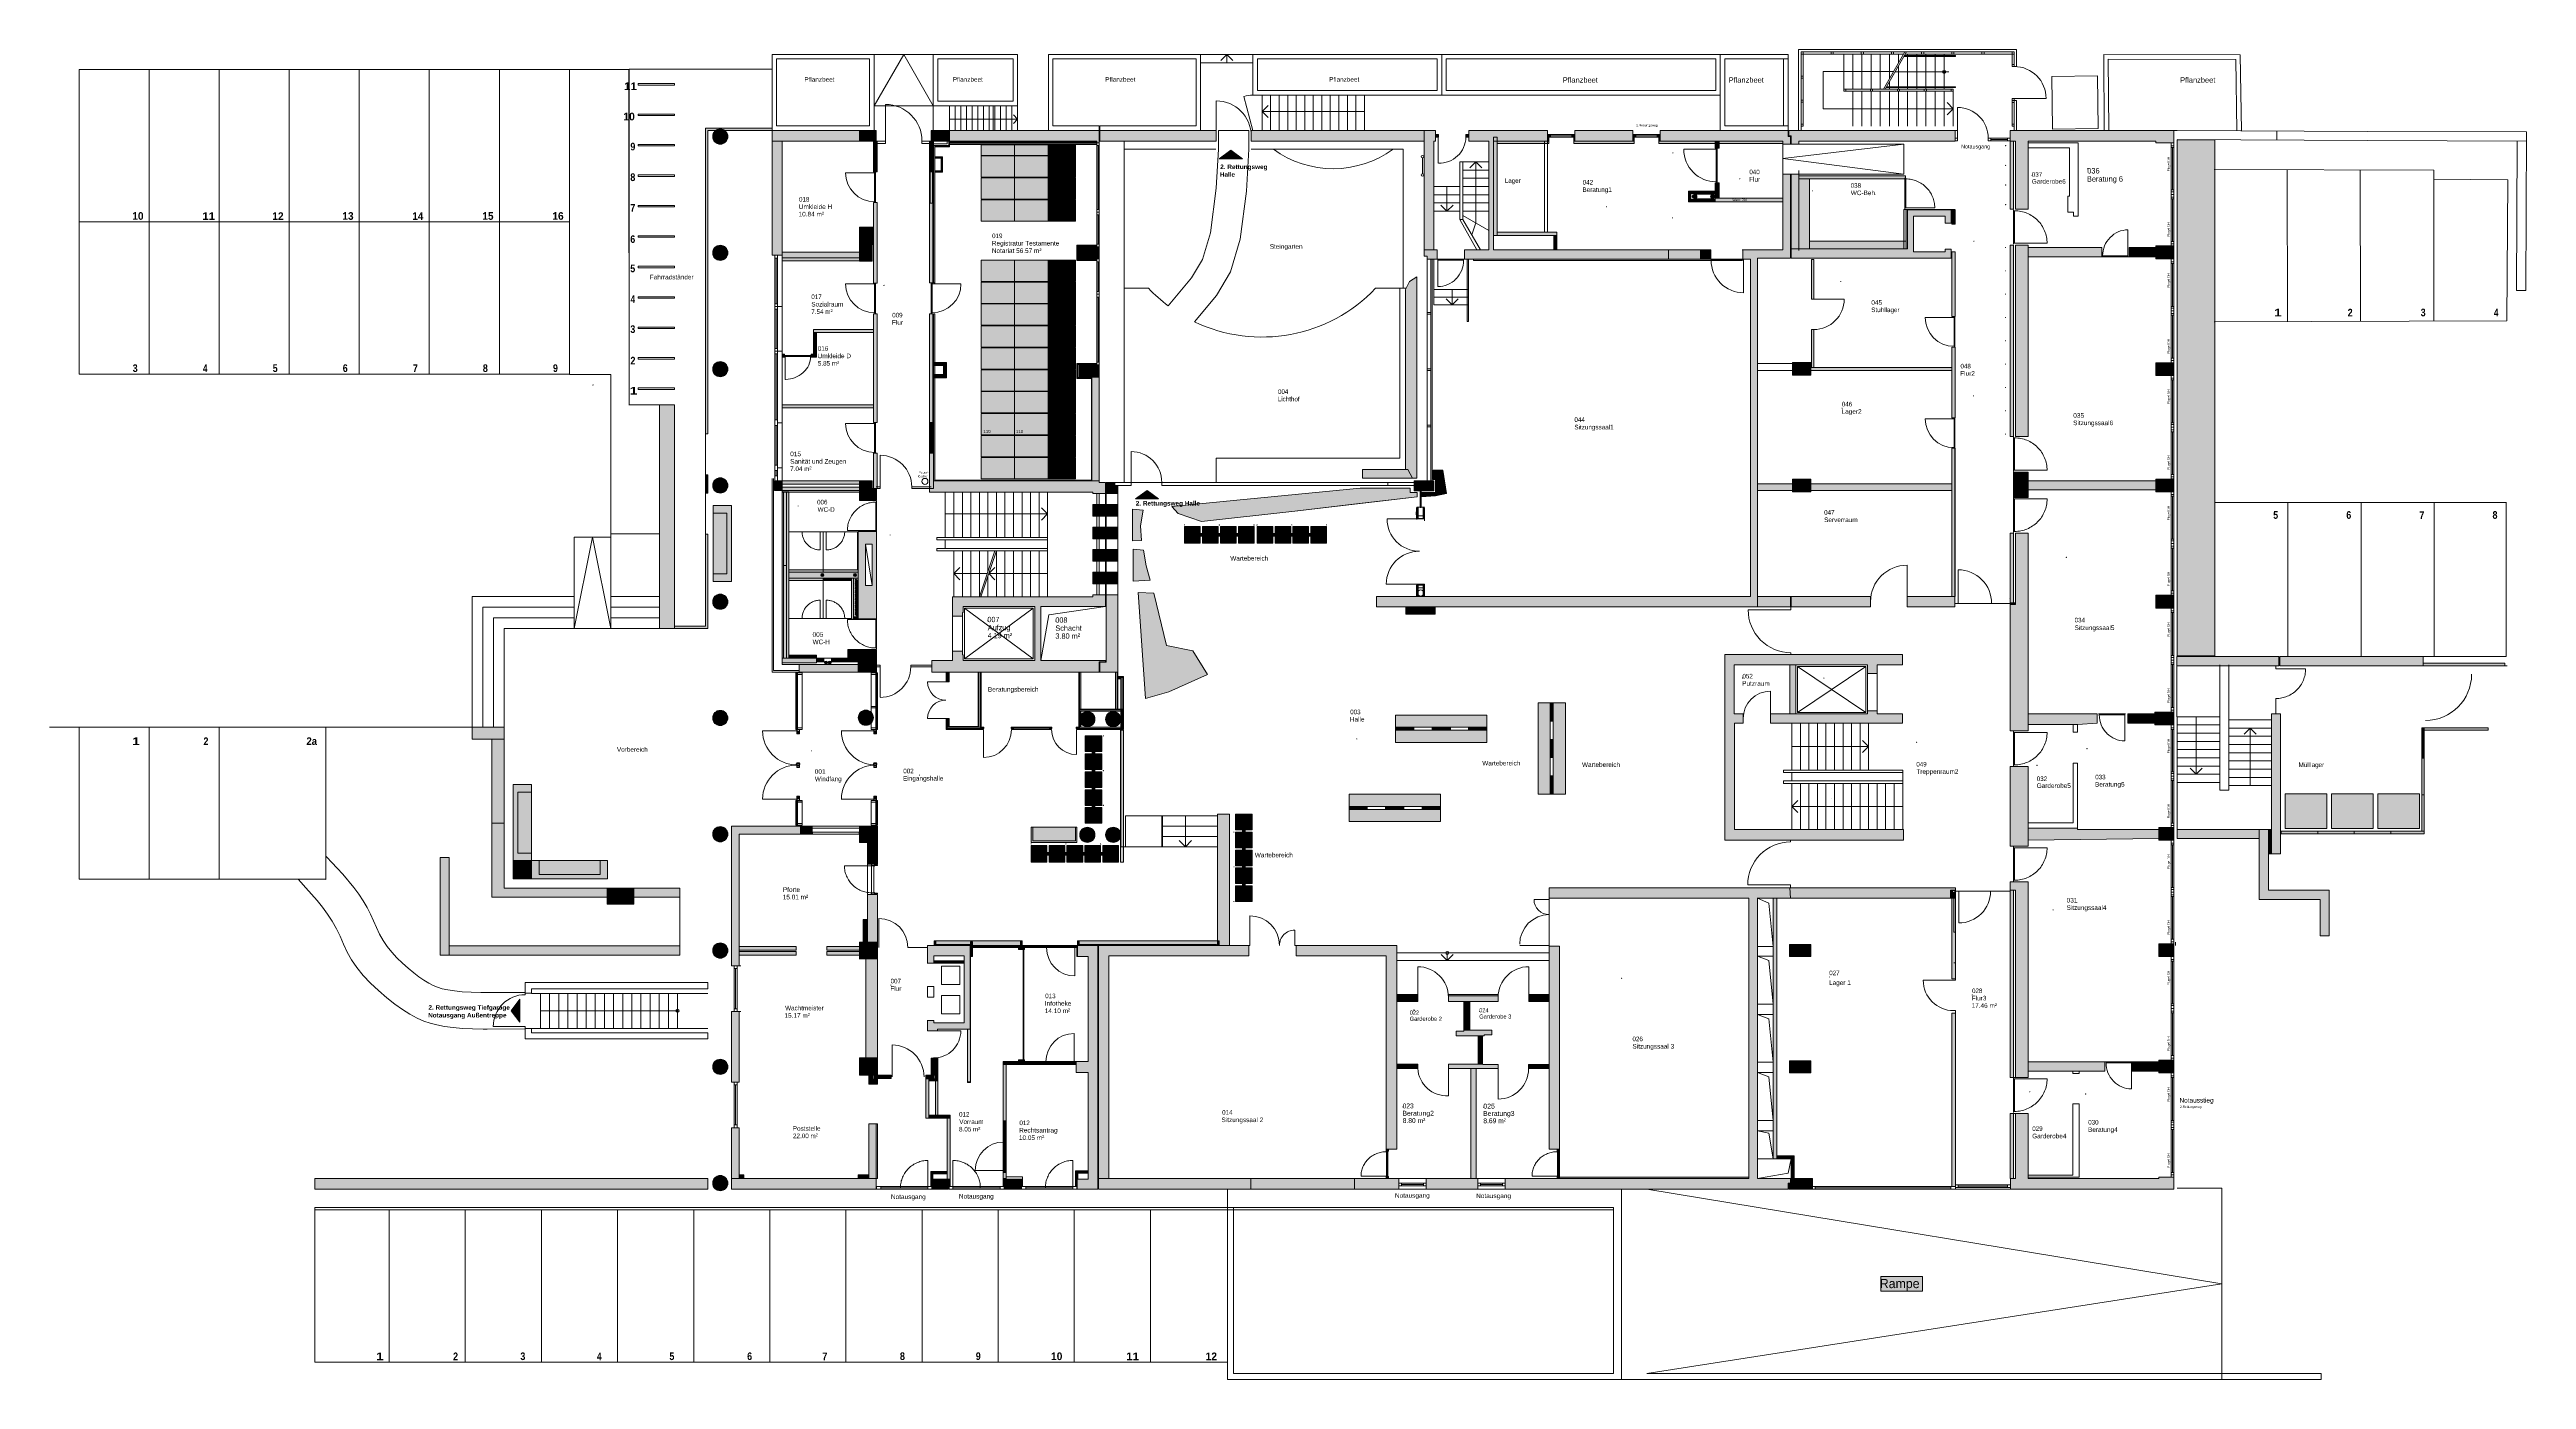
# Model space of a CAD drawing. Header units: inches. Extents: x 50200 to 250609, y 23637 to 115190.
# Drawn here: x 169258 to 250609, y 71499 to 115190 of the extents above; entities that cross this region are included whole.
import ezdxf

# ---------------------------------------------------------------- set-up
doc = ezdxf.new("R2010")
doc.units = ezdxf.units.IN
doc.header["$LTSCALE"] = 200
doc.header["$MEASUREMENT"] = 0
doc.header["$PDMODE"] = 34
doc.header["$PDSIZE"] = 5
doc.linetypes.add('Standardmuster', pattern=[0])
doc.linetypes.add('Volllinie', pattern=[0])
doc.layers.add('Grundebene', color=7, linetype='Continuous')
doc.styles.add('ARIAL', font='arial.ttf', dxfattribs={"height": 0.2})
doc.styles.add('ARIAL-FETT', font='arialbd.ttf', dxfattribs={"height": 0.2})

# ---------------------------------------------------------------- blocks, each defined once
blk = doc.blocks.new('Color_Area-1A1A')
at = {"layer": 'Grundebene', "true_color": 0x000000, "transparency": 33554687}
blk.add_hatch(color=18, dxfattribs=at).paths.add_polyline_path([(190883, 99270), (190803, 99270), (190803, 96251), (189788, 96251), (189788, 96171), (190883, 96171)], flags=0)
at = {"layer": 'Grundebene', "color": 18, "linetype": 'Volllinie', "lineweight": 13, "true_color": 0x000000}
for p, q in [((190883, 99270), (190803, 99270)), ((190803, 99270), (190803, 96251)), ((190883, 96171), (190883, 99270)), ((190803, 96251), (189788, 96251)), ((189788, 96251), (189788, 96171)), ((189788, 96171), (190883, 96171))]:
    blk.add_line(p, q, dxfattribs=at)
blk = doc.blocks.new('Color_Area-1A22')
at = {"layer": 'Grundebene', "true_color": 0x000000, "transparency": 33554687}
blk.add_hatch(color=18, dxfattribs=at).paths.add_polyline_path([(192988, 112530), (190883, 112530), (190883, 102570), (190803, 102570), (190803, 112610), (192988, 112610)], flags=0)
at = {"layer": 'Grundebene', "color": 18, "linetype": 'Volllinie', "lineweight": 13, "true_color": 0x000000}
for p, q in [((190803, 102570), (190803, 112610)), ((190803, 112610), (192988, 112610)), ((192988, 112530), (190883, 112530)), ((190883, 112530), (190883, 102570)), ((192988, 112610), (192988, 112530)), ((190883, 102570), (190803, 102570))]:
    blk.add_line(p, q, dxfattribs=at)
blk = doc.blocks.new('Color_Area-1A2C')
at = {"layer": 'Grundebene', "true_color": 0x000000, "transparency": 33554687}
blk.add_hatch(color=18, dxfattribs=at).paths.add_polyline_path([(219048, 90727), (218648, 90727), (218648, 93727), (219048, 93727)], flags=0)
at = {"layer": 'Grundebene', "color": 18, "linetype": 'Volllinie', "lineweight": 13, "true_color": 0x000000}
for p, q in [((218648, 90727), (218648, 93727)), ((218648, 93727), (219048, 93727)), ((219048, 93727), (219048, 90727)), ((219048, 90727), (218648, 90727))]:
    blk.add_line(p, q, dxfattribs=at)
blk = doc.blocks.new('Color_Area-1A32')
at = {"layer": 'Grundebene', "true_color": 0x000000, "transparency": 33554687}
blk.add_hatch(color=18, dxfattribs=at).paths.add_polyline_path([(218648, 90727), (218548, 90727), (218548, 91327), (218648, 91327)], flags=0)
at = {"layer": 'Grundebene', "color": 18, "linetype": 'Volllinie', "lineweight": 13, "true_color": 0x000000}
for p, q in [((218548, 90727), (218548, 91327)), ((218548, 91327), (218648, 91327)), ((218648, 91327), (218648, 90727)), ((218648, 90727), (218548, 90727))]:
    blk.add_line(p, q, dxfattribs=at)
blk = doc.blocks.new('Color_Area-1A38')
at = {"layer": 'Grundebene', "true_color": 0x000000, "transparency": 33554687}
blk.add_hatch(color=18, dxfattribs=at).paths.add_polyline_path([(218648, 93127), (218548, 93127), (218548, 93727), (218648, 93727)], flags=0)
at = {"layer": 'Grundebene', "color": 18, "linetype": 'Volllinie', "lineweight": 13, "true_color": 0x000000}
for p, q in [((218548, 93127), (218548, 93727)), ((218548, 93727), (218648, 93727)), ((218648, 93727), (218648, 93127)), ((218648, 93127), (218548, 93127))]:
    blk.add_line(p, q, dxfattribs=at)
blk = doc.blocks.new('Color_Area-1A3E')
at = {"layer": 'Grundebene', "true_color": 0x000000, "transparency": 33554687}
blk.add_hatch(color=18, dxfattribs=at).paths.add_polyline_path([(218648, 91927), (218548, 91927), (218548, 92527), (218648, 92527)], flags=0)
at = {"layer": 'Grundebene', "color": 18, "linetype": 'Volllinie', "lineweight": 13, "true_color": 0x000000}
for p, q in [((218548, 91927), (218548, 92527)), ((218548, 92527), (218648, 92527)), ((218648, 91927), (218548, 91927)), ((218648, 92527), (218648, 91927))]:
    blk.add_line(p, q, dxfattribs=at)
blk = doc.blocks.new('Color_Area-1A44')
at = {"layer": 'Grundebene', "true_color": 0x000000, "transparency": 33554687}
blk.add_hatch(color=18, dxfattribs=at).paths.add_polyline_path([(218548, 90727), (218148, 90727), (218148, 93727), (218548, 93727)], flags=0)
at = {"layer": 'Grundebene', "color": 18, "linetype": 'Volllinie', "lineweight": 13, "true_color": 0x000000}
for p, q in [((218148, 90727), (218148, 93727)), ((218148, 93727), (218548, 93727)), ((218548, 93727), (218548, 90727)), ((218548, 90727), (218148, 90727))]:
    blk.add_line(p, q, dxfattribs=at)
blk = doc.blocks.new('Gruppe-19-1A2A')
at = {"layer": 'Grundebene', "color": 18, "linetype": 'Volllinie', "lineweight": 13, "true_color": 0x000000}
for points in [[(218548, 90727), (218148, 90727), (218148, 93727), (218548, 93727), (218548, 90727)], [(218648, 93127), (218548, 93127), (218548, 93727), (218648, 93727), (218648, 93127)], [(219048, 90727), (218648, 90727), (218648, 93727), (219048, 93727), (219048, 90727)], [(218648, 91927), (218548, 91927), (218548, 92527), (218648, 92527), (218648, 91927)], [(218648, 90727), (218548, 90727), (218548, 91327), (218648, 91327), (218648, 90727)]]:
    blk.add_lwpolyline(points, dxfattribs=at)
at = {"layer": 'Grundebene'}
for name in ['Color_Area-1A44', 'Color_Area-1A38', 'Color_Area-1A2C', 'Color_Area-1A3E', 'Color_Area-1A32']:
    blk.add_blockref(name, (0, 0), dxfattribs=at)
blk = doc.blocks.new('Color_Area-1A4C')
at = {"layer": 'Grundebene', "true_color": 0x000000, "transparency": 33554687}
blk.add_hatch(color=18, dxfattribs=at).paths.add_polyline_path([(213466, 92428), (213466, 92828), (216466, 92828), (216466, 92428)], flags=0)
at = {"layer": 'Grundebene', "color": 18, "linetype": 'Volllinie', "lineweight": 13, "true_color": 0x000000}
for p, q in [((213466, 92428), (213466, 92828)), ((213466, 92828), (216466, 92828)), ((216466, 92828), (216466, 92428)), ((216466, 92428), (213466, 92428))]:
    blk.add_line(p, q, dxfattribs=at)
blk = doc.blocks.new('Color_Area-1A52')
at = {"layer": 'Grundebene', "true_color": 0x000000, "transparency": 33554687}
blk.add_hatch(color=18, dxfattribs=at).paths.add_polyline_path([(213466, 92828), (213466, 92928), (214066, 92928), (214066, 92828)], flags=0)
at = {"layer": 'Grundebene', "color": 18, "linetype": 'Volllinie', "lineweight": 13, "true_color": 0x000000}
for p, q in [((213466, 92828), (213466, 92928)), ((213466, 92928), (214066, 92928)), ((214066, 92828), (213466, 92828)), ((214066, 92928), (214066, 92828))]:
    blk.add_line(p, q, dxfattribs=at)
blk = doc.blocks.new('Color_Area-1A58')
at = {"layer": 'Grundebene', "true_color": 0x000000, "transparency": 33554687}
blk.add_hatch(color=18, dxfattribs=at).paths.add_polyline_path([(215866, 92828), (215866, 92928), (216466, 92928), (216466, 92828)], flags=0)
at = {"layer": 'Grundebene', "color": 18, "linetype": 'Volllinie', "lineweight": 13, "true_color": 0x000000}
for p, q in [((215866, 92828), (215866, 92928)), ((215866, 92928), (216466, 92928)), ((216466, 92828), (215866, 92828)), ((216466, 92928), (216466, 92828))]:
    blk.add_line(p, q, dxfattribs=at)
blk = doc.blocks.new('Color_Area-1A5E')
at = {"layer": 'Grundebene', "true_color": 0x000000, "transparency": 33554687}
blk.add_hatch(color=18, dxfattribs=at).paths.add_polyline_path([(214666, 92828), (214666, 92928), (215266, 92928), (215266, 92828)], flags=0)
at = {"layer": 'Grundebene', "color": 18, "linetype": 'Volllinie', "lineweight": 13, "true_color": 0x000000}
for p, q in [((214666, 92828), (214666, 92928)), ((214666, 92928), (215266, 92928)), ((215266, 92828), (214666, 92828)), ((215266, 92928), (215266, 92828))]:
    blk.add_line(p, q, dxfattribs=at)
blk = doc.blocks.new('Color_Area-1A64')
at = {"layer": 'Grundebene', "true_color": 0x000000, "transparency": 33554687}
blk.add_hatch(color=18, dxfattribs=at).paths.add_polyline_path([(213466, 92928), (213466, 93328), (216466, 93328), (216466, 92928)], flags=0)
at = {"layer": 'Grundebene', "color": 18, "linetype": 'Volllinie', "lineweight": 13, "true_color": 0x000000}
for p, q in [((213466, 92928), (213466, 93328)), ((213466, 93328), (216466, 93328)), ((216466, 92928), (213466, 92928)), ((216466, 93328), (216466, 92928))]:
    blk.add_line(p, q, dxfattribs=at)
blk = doc.blocks.new('Gruppe-20-1A4A')
at = {"layer": 'Grundebene', "color": 18, "linetype": 'Volllinie', "lineweight": 13, "true_color": 0x000000}
for points in [[(213466, 92928), (213466, 93328), (216466, 93328), (216466, 92928), (213466, 92928)], [(213466, 92828), (213466, 92928), (214066, 92928), (214066, 92828), (213466, 92828)], [(213466, 92428), (213466, 92828), (216466, 92828), (216466, 92428), (213466, 92428)], [(214666, 92828), (214666, 92928), (215266, 92928), (215266, 92828), (214666, 92828)], [(215866, 92828), (215866, 92928), (216466, 92928), (216466, 92828), (215866, 92828)]]:
    blk.add_lwpolyline(points, dxfattribs=at)
at = {"layer": 'Grundebene'}
for name in ['Color_Area-1A64', 'Color_Area-1A52', 'Color_Area-1A4C', 'Color_Area-1A5E', 'Color_Area-1A58']:
    blk.add_blockref(name, (0, 0), dxfattribs=at)
blk = doc.blocks.new('Color_Area-1A6C')
at = {"layer": 'Grundebene', "true_color": 0x000000, "transparency": 33554687}
blk.add_hatch(color=18, dxfattribs=at).paths.add_polyline_path([(211939, 89824), (211939, 90224), (214939, 90224), (214939, 89824)], flags=0)
at = {"layer": 'Grundebene', "color": 18, "linetype": 'Volllinie', "lineweight": 13, "true_color": 0x000000}
for p, q in [((211939, 89824), (211939, 90224)), ((211939, 90224), (214939, 90224)), ((214939, 89824), (211939, 89824)), ((214939, 90224), (214939, 89824))]:
    blk.add_line(p, q, dxfattribs=at)
blk = doc.blocks.new('Color_Area-1A72')
at = {"layer": 'Grundebene', "true_color": 0x000000, "transparency": 33554687}
blk.add_hatch(color=18, dxfattribs=at).paths.add_polyline_path([(211939, 90224), (211939, 90324), (212539, 90324), (212539, 90224)], flags=0)
at = {"layer": 'Grundebene', "color": 18, "linetype": 'Volllinie', "lineweight": 13, "true_color": 0x000000}
for p, q in [((211939, 90224), (211939, 90324)), ((211939, 90324), (212539, 90324)), ((212539, 90324), (212539, 90224)), ((212539, 90224), (211939, 90224))]:
    blk.add_line(p, q, dxfattribs=at)
blk = doc.blocks.new('Color_Area-1A78')
at = {"layer": 'Grundebene', "true_color": 0x000000, "transparency": 33554687}
blk.add_hatch(color=18, dxfattribs=at).paths.add_polyline_path([(214339, 90224), (214339, 90324), (214939, 90324), (214939, 90224)], flags=0)
at = {"layer": 'Grundebene', "color": 18, "linetype": 'Volllinie', "lineweight": 13, "true_color": 0x000000}
for p, q in [((214339, 90224), (214339, 90324)), ((214339, 90324), (214939, 90324)), ((214939, 90324), (214939, 90224)), ((214939, 90224), (214339, 90224))]:
    blk.add_line(p, q, dxfattribs=at)
blk = doc.blocks.new('Color_Area-1A7E')
at = {"layer": 'Grundebene', "true_color": 0x000000, "transparency": 33554687}
blk.add_hatch(color=18, dxfattribs=at).paths.add_polyline_path([(213139, 90224), (213139, 90324), (213739, 90324), (213739, 90224)], flags=0)
at = {"layer": 'Grundebene', "color": 18, "linetype": 'Volllinie', "lineweight": 13, "true_color": 0x000000}
for p, q in [((213139, 90224), (213139, 90324)), ((213139, 90324), (213739, 90324)), ((213739, 90324), (213739, 90224)), ((213739, 90224), (213139, 90224))]:
    blk.add_line(p, q, dxfattribs=at)
blk = doc.blocks.new('Color_Area-1A84')
at = {"layer": 'Grundebene', "true_color": 0x000000, "transparency": 33554687}
blk.add_hatch(color=18, dxfattribs=at).paths.add_polyline_path([(211939, 90324), (211939, 90724), (214939, 90724), (214939, 90324)], flags=0)
at = {"layer": 'Grundebene', "color": 18, "linetype": 'Volllinie', "lineweight": 13, "true_color": 0x000000}
for p, q in [((211939, 90324), (211939, 90724)), ((211939, 90724), (214939, 90724)), ((214939, 90324), (211939, 90324)), ((214939, 90724), (214939, 90324))]:
    blk.add_line(p, q, dxfattribs=at)
blk = doc.blocks.new('Gruppe-21-1A6A')
at = {"layer": 'Grundebene', "color": 18, "linetype": 'Volllinie', "lineweight": 13, "true_color": 0x000000}
for points in [[(211939, 90324), (211939, 90724), (214939, 90724), (214939, 90324), (211939, 90324)], [(211939, 90224), (211939, 90324), (212539, 90324), (212539, 90224), (211939, 90224)], [(213139, 90224), (213139, 90324), (213739, 90324), (213739, 90224), (213139, 90224)], [(214339, 90224), (214339, 90324), (214939, 90324), (214939, 90224), (214339, 90224)], [(211939, 89824), (211939, 90224), (214939, 90224), (214939, 89824), (211939, 89824)]]:
    blk.add_lwpolyline(points, dxfattribs=at)
at = {"layer": 'Grundebene'}
for name in ['Color_Area-1A84', 'Color_Area-1A72', 'Color_Area-1A7E', 'Color_Area-1A78', 'Color_Area-1A6C']:
    blk.add_blockref(name, (0, 0), dxfattribs=at)
blk = doc.blocks.new('Color_Area-1A8C')
at = {"layer": 'Grundebene', "true_color": 0x000000, "transparency": 33554687}
blk.add_hatch(color=18, dxfattribs=at).paths.add_polyline_path([(185088, 87943), (185088, 88543), (187588, 88543), (187588, 87943)], flags=0)
at = {"layer": 'Grundebene', "color": 18, "linetype": 'Volllinie', "lineweight": 13, "true_color": 0x000000}
for p, q in [((185088, 87943), (185088, 88543)), ((185088, 88543), (187588, 88543)), ((187588, 87943), (185088, 87943)), ((187588, 88543), (187588, 87943))]:
    blk.add_line(p, q, dxfattribs=at)
blk = doc.blocks.new('Color_Area-1A92')
at = {"layer": 'Grundebene', "true_color": 0x000000, "transparency": 33554687}
blk.add_hatch(color=18, dxfattribs=at).paths.add_polyline_path([(185338, 88543), (187338, 88543), (187338, 88093), (185338, 88093)], flags=0)
at = {"layer": 'Grundebene', "color": 18, "linetype": 'Volllinie', "lineweight": 13, "true_color": 0x000000}
for p, q in [((185338, 88543), (187338, 88543)), ((185338, 88093), (185338, 88543)), ((187338, 88093), (185338, 88093)), ((187338, 88543), (187338, 88093))]:
    blk.add_line(p, q, dxfattribs=at)
blk = doc.blocks.new('Gruppe-24-1A8A')
at = {"layer": 'Grundebene', "color": 18, "linetype": 'Volllinie', "lineweight": 13, "true_color": 0x000000}
for points in [[(185088, 87943), (185088, 88543), (187588, 88543), (187588, 87943), (185088, 87943)], [(185338, 88543), (187338, 88543), (187338, 88093), (185338, 88093), (185338, 88543)]]:
    blk.add_lwpolyline(points, dxfattribs=at)
at = {"layer": 'Grundebene'}
for name in ['Color_Area-1A8C', 'Color_Area-1A92']:
    blk.add_blockref(name, (0, 0), dxfattribs=at)
blk = doc.blocks.new('Color_Area-1A9A')
at = {"layer": 'Grundebene', "true_color": 0x000000, "transparency": 33554687}
blk.add_hatch(color=18, dxfattribs=at).paths.add_polyline_path([(184488, 91043), (185088, 91043), (185088, 88543), (184488, 88543)], flags=0)
at = {"layer": 'Grundebene', "color": 18, "linetype": 'Volllinie', "lineweight": 13, "true_color": 0x000000}
for p, q in [((184488, 91043), (185088, 91043)), ((184488, 88543), (184488, 91043)), ((185088, 91043), (185088, 88543)), ((185088, 88543), (184488, 88543))]:
    blk.add_line(p, q, dxfattribs=at)
blk = doc.blocks.new('Color_Area-1AA0')
at = {"layer": 'Grundebene', "true_color": 0x000000, "transparency": 33554687}
blk.add_hatch(color=18, dxfattribs=at).paths.add_polyline_path([(185088, 90793), (185088, 88793), (184638, 88793), (184638, 90793)], flags=0)
at = {"layer": 'Grundebene', "color": 18, "linetype": 'Volllinie', "lineweight": 13, "true_color": 0x000000}
for p, q in [((184638, 88793), (184638, 90793)), ((184638, 90793), (185088, 90793)), ((185088, 90793), (185088, 88793)), ((185088, 88793), (184638, 88793))]:
    blk.add_line(p, q, dxfattribs=at)
blk = doc.blocks.new('Gruppe-25-1A98')
at = {"layer": 'Grundebene', "color": 18, "linetype": 'Volllinie', "lineweight": 13, "true_color": 0x000000}
for points in [[(184488, 91043), (185088, 91043), (185088, 88543), (184488, 88543), (184488, 91043)], [(185088, 90793), (185088, 88793), (184638, 88793), (184638, 90793), (185088, 90793)]]:
    blk.add_lwpolyline(points, dxfattribs=at)
at = {"layer": 'Grundebene'}
for name in ['Color_Area-1A9A', 'Color_Area-1AA0']:
    blk.add_blockref(name, (0, 0), dxfattribs=at)
blk = doc.blocks.new('Color_Area-1AA8')
at = {"layer": 'Grundebene', "true_color": 0x000000, "transparency": 33554687}
blk.add_hatch(color=18, dxfattribs=at).paths.add_polyline_path([(191658, 97712), (191058, 97712), (191058, 100212), (191658, 100212)], flags=0)
at = {"layer": 'Grundebene', "color": 18, "linetype": 'Volllinie', "lineweight": 13, "true_color": 0x000000}
for p, q in [((191058, 97712), (191058, 100212)), ((191058, 100212), (191658, 100212)), ((191658, 100212), (191658, 97712)), ((191658, 97712), (191058, 97712))]:
    blk.add_line(p, q, dxfattribs=at)
blk = doc.blocks.new('Color_Area-1AAE')
at = {"layer": 'Grundebene', "true_color": 0x000000, "transparency": 33554687}
blk.add_hatch(color=18, dxfattribs=at).paths.add_polyline_path([(191058, 97962), (191058, 99962), (191508, 99962), (191508, 97962)], flags=0)
at = {"layer": 'Grundebene', "color": 18, "linetype": 'Volllinie', "lineweight": 13, "true_color": 0x000000}
for p, q in [((191058, 97962), (191058, 99962)), ((191058, 99962), (191508, 99962)), ((191508, 99962), (191508, 97962)), ((191508, 97962), (191058, 97962))]:
    blk.add_line(p, q, dxfattribs=at)
blk = doc.blocks.new('Gruppe-26-1AA6')
at = {"layer": 'Grundebene', "color": 18, "linetype": 'Volllinie', "lineweight": 13, "true_color": 0x000000}
for points in [[(191658, 97712), (191058, 97712), (191058, 100212), (191658, 100212), (191658, 97712)], [(191058, 97962), (191058, 99962), (191508, 99962), (191508, 97962), (191058, 97962)]]:
    blk.add_lwpolyline(points, dxfattribs=at)
at = {"layer": 'Grundebene'}
for name in ['Color_Area-1AA8', 'Color_Area-1AAE']:
    blk.add_blockref(name, (0, 0), dxfattribs=at)
blk = doc.blocks.new('Color_Area-1AB4')
at = {"layer": 'Grundebene', "true_color": 0x000000, "transparency": 33554687}
blk.add_hatch(color=18, dxfattribs=at).paths.add_polyline_path([(247253, 92908), (249353, 92908), (249353, 92828), (247253, 92828)], flags=0)
at = {"layer": 'Grundebene', "color": 18, "linetype": 'Volllinie', "lineweight": 13, "true_color": 0x000000}
for p, q in [((247253, 92908), (249353, 92908)), ((247253, 92828), (247253, 92908)), ((249353, 92828), (247253, 92828)), ((249353, 92908), (249353, 92828))]:
    blk.add_line(p, q, dxfattribs=at)
blk = doc.blocks.new('Color_Area-1ABB')
at = {"layer": 'Grundebene', "true_color": 0x000000, "transparency": 33554687}
blk.add_hatch(color=18, dxfattribs=at).paths.add_polyline_path([(205306, 100708), (205685, 100429), (204928, 100429)], flags=0)
at = {"layer": 'Grundebene', "color": 18, "linetype": 'Volllinie', "lineweight": 13, "true_color": 0x000000}
blk.add_lwpolyline([(205306, 100708), (205685, 100429), (204928, 100429), (205306, 100708)], dxfattribs=at)
blk = doc.blocks.new('Color_Area-1ABD')
at = {"layer": 'Grundebene', "true_color": 0x000000, "transparency": 33554687}
blk.add_hatch(color=18, dxfattribs=at).paths.add_polyline_path([(241833, 89568), (241833, 89268), (239133, 89268), (239133, 89568)], flags=0)
at = {"layer": 'Grundebene', "color": 18, "linetype": 'Volllinie', "lineweight": 13, "true_color": 0x000000}
for p, q in [((239133, 89268), (239133, 89568)), ((239133, 89568), (241833, 89568)), ((241833, 89568), (241833, 89268)), ((241833, 89268), (239133, 89268))]:
    blk.add_line(p, q, dxfattribs=at)
blk = doc.blocks.new('Color_Area-1AC3')
at = {"layer": 'Grundebene', "true_color": 0x000000, "transparency": 33554687}
blk.add_hatch(color=18, dxfattribs=at).paths.add_polyline_path([(246153, 89508), (247253, 89508), (247253, 89428), (246153, 89428)], flags=0)
at = {"layer": 'Grundebene', "color": 18, "linetype": 'Volllinie', "lineweight": 13, "true_color": 0x000000}
for p, q in [((246153, 89508), (247253, 89508)), ((246153, 89428), (246153, 89508)), ((247253, 89508), (247253, 89428)), ((247253, 89428), (246153, 89428))]:
    blk.add_line(p, q, dxfattribs=at)
blk = doc.blocks.new('Color_Area-1AC9')
at = {"layer": 'Grundebene', "true_color": 0x000000, "transparency": 33554687}
blk.add_hatch(color=18, dxfattribs=at).paths.add_polyline_path([(244953, 89508), (246153, 89508), (246153, 89428), (244953, 89428)], flags=0)
at = {"layer": 'Grundebene', "color": 18, "linetype": 'Volllinie', "lineweight": 13, "true_color": 0x000000}
for p, q in [((244953, 89508), (246153, 89508)), ((244953, 89428), (244953, 89508)), ((246153, 89508), (246153, 89428)), ((246153, 89428), (244953, 89428))]:
    blk.add_line(p, q, dxfattribs=at)
blk = doc.blocks.new('Color_Area-1ACF')
at = {"layer": 'Grundebene', "true_color": 0x000000, "transparency": 33554687}
blk.add_hatch(color=18, dxfattribs=at).paths.add_polyline_path([(243753, 89508), (244953, 89508), (244953, 89428), (243753, 89428)], flags=0)
at = {"layer": 'Grundebene', "color": 18, "linetype": 'Volllinie', "lineweight": 13, "true_color": 0x000000}
for p, q in [((243753, 89508), (244953, 89508)), ((243753, 89428), (243753, 89508)), ((244953, 89508), (244953, 89428)), ((244953, 89428), (243753, 89428))]:
    blk.add_line(p, q, dxfattribs=at)
blk = doc.blocks.new('Color_Area-1AD5')
at = {"layer": 'Grundebene', "true_color": 0x000000, "transparency": 33554687}
blk.add_hatch(color=18, dxfattribs=at).paths.add_polyline_path([(242553, 89508), (243753, 89508), (243753, 89428), (242553, 89428)], flags=0)
at = {"layer": 'Grundebene', "color": 18, "linetype": 'Volllinie', "lineweight": 13, "true_color": 0x000000}
for p, q in [((242553, 89508), (243753, 89508)), ((242553, 89428), (242553, 89508)), ((243753, 89508), (243753, 89428)), ((243753, 89428), (242553, 89428))]:
    blk.add_line(p, q, dxfattribs=at)
blk = doc.blocks.new('MText_1-1AEA')
at = {"layer": 'Grundebene', "color": 18, "lineweight": 18, "true_color": 0x000000, "style": 'ARIAL-FETT', "width": 0.949958}
blk.add_text('12', height=251.7, dxfattribs=at).set_placement((207231, 72132))
blk = doc.blocks.new('MText_2-1AED')
at = {"layer": 'Grundebene', "color": 18, "lineweight": 18, "true_color": 0x000000, "style": 'ARIAL-FETT', "width": 1.07271}
blk.add_text('11', height=251.7, dxfattribs=at).set_placement((204620, 72132))
blk = doc.blocks.new('MText_3-1AF0')
at = {"layer": 'Grundebene', "color": 18, "lineweight": 18, "true_color": 0x000000, "style": 'ARIAL-FETT', "width": 0.949266}
blk.add_text('10', height=251.7, dxfattribs=at).set_placement((202152, 72136))
blk = doc.blocks.new('MText_4-1AF3')
at = {"layer": 'Grundebene', "color": 18, "lineweight": 18, "true_color": 0x000000, "style": 'ARIAL-FETT', "width": 0.829599}
blk.add_text('9', height=252, dxfattribs=at).set_placement((199680, 72137))
blk = doc.blocks.new('MText_5-1AF6')
at = {"layer": 'Grundebene', "color": 18, "lineweight": 18, "true_color": 0x000000, "style": 'ARIAL-FETT', "width": 0.842226}
blk.add_text('8', height=252, dxfattribs=at).set_placement((197188, 72137))
blk = doc.blocks.new('MText_6-1AF9')
at = {"layer": 'Grundebene', "color": 18, "lineweight": 18, "true_color": 0x000000, "style": 'ARIAL-FETT', "width": 0.844798}
blk.add_text('7', height=252, dxfattribs=at).set_placement((194638, 72132))
blk = doc.blocks.new('MText_7-1AFC')
at = {"layer": 'Grundebene', "color": 18, "lineweight": 18, "true_color": 0x000000, "style": 'ARIAL-FETT', "width": 0.829599}
blk.add_text('6', height=252, dxfattribs=at).set_placement((192170, 72136))
blk = doc.blocks.new('MText_8-1AFF')
at = {"layer": 'Grundebene', "color": 18, "lineweight": 18, "true_color": 0x000000, "style": 'ARIAL-FETT', "width": 0.823426}
blk.add_text('5', height=252, dxfattribs=at).set_placement((189619, 72136))
blk = doc.blocks.new('MText_9-1B02')
at = {"layer": 'Grundebene', "color": 18, "lineweight": 18, "true_color": 0x000000, "style": 'ARIAL-FETT', "width": 0.770672}
blk.add_text('4', height=252, dxfattribs=at).set_placement((187238, 72132))
blk = doc.blocks.new('MText_10-1B05')
at = {"layer": 'Grundebene', "color": 18, "lineweight": 18, "true_color": 0x000000, "style": 'ARIAL-FETT', "width": 0.833347}
blk.add_text('3', height=252, dxfattribs=at).set_placement((184722, 72136))
blk = doc.blocks.new('MText_11-1B08')
at = {"layer": 'Grundebene', "color": 18, "lineweight": 18, "true_color": 0x000000, "style": 'ARIAL-FETT', "width": 0.824653}
blk.add_text('2', height=252, dxfattribs=at).set_placement((182513, 72132))
blk = doc.blocks.new('MText_12-1B0B')
at = {"layer": 'Grundebene', "color": 18, "lineweight": 18, "true_color": 0x000000, "style": 'ARIAL-FETT', "width": 1.260461}
blk.add_text('1', height=252, dxfattribs=at).set_placement((179985, 72132))
blk = doc.blocks.new('Gruppe-40-1ADD')
at = {"layer": 'Grundebene', "color": 18, "linetype": 'Volllinie', "lineweight": 13, "true_color": 0x000000}
for p, q in [((180414, 77070), (180414, 72070)), ((182914, 77070), (182914, 72070)), ((185414, 77070), (185414, 72070)), ((187914, 77070), (187914, 72070)), ((190414, 77070), (190414, 72070)), ((192914, 77070), (192914, 72070)), ((195409, 77070), (195414, 72070)), ((197914, 77070), (197914, 72070)), ((200414, 77070), (200414, 72070)), ((202914, 77070), (202914, 72070)), ((205414, 77070), (205414, 72070)), ((207943, 72070), (177970, 72070))]:
    blk.add_line(p, q, dxfattribs=at)
blk.add_lwpolyline([(177970, 72070), (177970, 77070), (191658, 77070)], dxfattribs=at)
at = {"layer": 'Grundebene'}
for name in ['MText_12-1B0B', 'MText_11-1B08', 'MText_10-1B05', 'MText_9-1B02', 'MText_8-1AFF', 'MText_7-1AFC', 'MText_6-1AF9', 'MText_5-1AF6', 'MText_4-1AF3', 'MText_3-1AF0', 'MText_2-1AED', 'MText_1-1AEA']:
    blk.add_blockref(name, (0, 0), dxfattribs=at)
blk = doc.blocks.new('Color_Area-1B66')
at = {"layer": 'Grundebene', "true_color": 0x000000, "transparency": 33554687}
blk.add_hatch(color=18, dxfattribs=at).paths.add_polyline_path([(177970, 78100), (177970, 77750), (190883, 77750), (190883, 78100)], flags=0)
at = {"layer": 'Grundebene', "color": 18, "linetype": 'Volllinie', "lineweight": 13, "true_color": 0x000000}
for p, q in [((177970, 78100), (177970, 77750)), ((190883, 78100), (177970, 78100)), ((190883, 77750), (190883, 78100)), ((177970, 77750), (190883, 77750))]:
    blk.add_line(p, q, dxfattribs=at)
blk = doc.blocks.new('Color_Area-1B6C')
at = {"layer": 'Grundebene', "true_color": 0x000000, "transparency": 33554687}
blk.add_hatch(color=18, dxfattribs=at).paths.add_polyline_path([(242133, 89568), (242233, 89568), (242233, 88768), (242133, 88768)], flags=0)
at = {"layer": 'Grundebene', "color": 18, "linetype": 'Volllinie', "lineweight": 13, "true_color": 0x000000}
for p, q in [((242133, 89568), (242233, 89568)), ((242133, 88768), (242133, 89568)), ((242233, 89568), (242233, 88768)), ((242233, 88768), (242133, 88768))]:
    blk.add_line(p, q, dxfattribs=at)
blk = doc.blocks.new('Color_Area-1B72')
at = {"layer": 'Grundebene', "true_color": 0x000000, "transparency": 33554687}
blk.add_hatch(color=18, dxfattribs=at).paths.add_polyline_path([(226458, 78850), (226558, 78850), (226558, 78100), (226458, 78100)], flags=0)
at = {"layer": 'Grundebene', "color": 18, "linetype": 'Volllinie', "lineweight": 13, "true_color": 0x000000}
blk.add_lwpolyline([(226458, 78850), (226558, 78850), (226558, 78100), (226458, 78100), (226458, 78850)], dxfattribs=at)
blk = doc.blocks.new('Color_Area-1B74')
at = {"layer": 'Grundebene', "true_color": 0x000000, "transparency": 33554687}
blk.add_hatch(color=18, dxfattribs=at).paths.add_polyline_path([(218663, 109085), (218763, 109085), (218763, 108610), (218663, 108610)], flags=0)
at = {"layer": 'Grundebene', "color": 18, "linetype": 'Volllinie', "lineweight": 13, "true_color": 0x000000}
blk.add_lwpolyline([(218663, 109085), (218763, 109085), (218763, 108610), (218663, 108610), (218663, 109085)], dxfattribs=at)
blk = doc.blocks.new('Color_Area-1B76')
at = {"layer": 'Grundebene', "true_color": 0x000000, "transparency": 33554687}
blk.add_hatch(color=18, dxfattribs=at).paths.add_polyline_path([(225871, 78750), (225871, 87311), (225986, 87311), (225986, 78750)], flags=0)
at = {"layer": 'Grundebene', "color": 18, "linetype": 'Volllinie', "lineweight": 13, "true_color": 0x000000}
blk.add_lwpolyline([(225871, 78750), (225871, 87311), (225986, 87311), (225986, 78750), (225871, 78750)], dxfattribs=at)
blk = doc.blocks.new('Color_Area-1B78')
at = {"layer": 'Grundebene', "true_color": 0x000000, "transparency": 33554687}
blk.add_hatch(color=18, dxfattribs=at).paths.add_polyline_path([(213804, 96646), (213804, 96861), (214772, 96861), (214772, 96646)], flags=0)
at = {"layer": 'Grundebene', "color": 18, "linetype": 'Volllinie', "lineweight": 13, "true_color": 0x000000}
for p, q in [((213804, 96646), (213804, 96861)), ((213804, 96861), (214772, 96861)), ((214772, 96861), (214772, 96646)), ((214772, 96646), (213804, 96646))]:
    blk.add_line(p, q, dxfattribs=at)
blk = doc.blocks.new('Color_Area-1B7D')
at = {"layer": 'Grundebene', "true_color": 0x000000, "transparency": 33554687}
blk.add_hatch(color=18, dxfattribs=at).paths.add_polyline_path([(199298, 85255), (199298, 85205), (198298, 85205), (198298, 85255)], flags=0)
at = {"layer": 'Grundebene', "color": 18, "linetype": 'Volllinie', "lineweight": 13, "true_color": 0x000000}
for p, q in [((198298, 85205), (198298, 85255)), ((198298, 85255), (199298, 85255)), ((199298, 85205), (198298, 85205)), ((199298, 85255), (199298, 85205))]:
    blk.add_line(p, q, dxfattribs=at)
blk = doc.blocks.new('Color_Area-1B83')
at = {"layer": 'Grundebene', "true_color": 0x000000, "transparency": 33554687}
blk.add_hatch(color=18, dxfattribs=at).paths.add_polyline_path([(199298, 85205), (199298, 85180), (198298, 85180), (198298, 85205)], flags=0)
at = {"layer": 'Grundebene', "color": 18, "linetype": 'Volllinie', "lineweight": 13, "true_color": 0x000000}
for p, q in [((198298, 85180), (198298, 85205)), ((198298, 85205), (199298, 85205)), ((199298, 85180), (198298, 85180)), ((199298, 85205), (199298, 85180))]:
    blk.add_line(p, q, dxfattribs=at)
blk = doc.blocks.new('Color_Area-1B88')
at = {"layer": 'Grundebene', "true_color": 0x000000, "transparency": 33554687}
blk.add_hatch(color=18, dxfattribs=at).paths.add_polyline_path([(201501, 89141), (201501, 89641), (203001, 89641), (203001, 89141)], flags=0)
at = {"layer": 'Grundebene', "color": 18, "linetype": 'Volllinie', "lineweight": 13, "true_color": 0x000000}
for p, q in [((201501, 89141), (201501, 89641)), ((201501, 89641), (203001, 89641)), ((203001, 89641), (203001, 89141)), ((203001, 89141), (201501, 89141))]:
    blk.add_line(p, q, dxfattribs=at)
blk = doc.blocks.new('Color_Area-1B8E')
at = {"layer": 'Grundebene', "true_color": 0x000000, "transparency": 33554687}
blk.add_hatch(color=18, dxfattribs=at).paths.add_polyline_path([(207613, 90070), (208013, 90070), (208013, 85760), (207613, 85760)], flags=0)
at = {"layer": 'Grundebene', "color": 18, "linetype": 'Volllinie', "lineweight": 13, "true_color": 0x000000}
for p, q in [((207613, 90070), (208013, 90070)), ((207613, 85760), (207613, 90070)), ((208013, 90070), (208013, 85760)), ((208013, 85760), (207613, 85760))]:
    blk.add_line(p, q, dxfattribs=at)
blk = doc.blocks.new('Color_Area-1B94')
at = {"layer": 'Grundebene', "true_color": 0x000000, "transparency": 33554687}
blk.add_hatch(color=18, dxfattribs=at).paths.add_polyline_path([(207673, 85910), (203018, 85910), (203018, 85760), (207673, 85760)], flags=0)
at = {"layer": 'Grundebene', "color": 18, "linetype": 'Volllinie', "lineweight": 13, "true_color": 0x000000}
for p, q in [((207673, 85910), (203018, 85910)), ((203018, 85910), (203018, 85760)), ((203018, 85760), (207673, 85760)), ((207673, 85760), (207673, 85910))]:
    blk.add_line(p, q, dxfattribs=at)
blk = doc.blocks.new('Color_Area-1B9A')
at = {"layer": 'Grundebene', "true_color": 0x000000, "transparency": 33554687}
blk.add_hatch(color=18, dxfattribs=at).paths.add_polyline_path([(201148, 85910), (198370, 85910), (198370, 85760), (201148, 85760)], flags=0)
at = {"layer": 'Grundebene', "color": 18, "linetype": 'Volllinie', "lineweight": 13, "true_color": 0x000000}
for p, q in [((201148, 85910), (198370, 85910)), ((198370, 85910), (198370, 85760)), ((198370, 85760), (201148, 85760)), ((201148, 85760), (201148, 85910))]:
    blk.add_line(p, q, dxfattribs=at)
blk = doc.blocks.new('Color_Area-1BA0')
at = {"layer": 'Grundebene', "true_color": 0x000000, "transparency": 33554687}
h = blk.add_hatch(color=18, dxfattribs=at)
h.paths.add_polyline_path([(195813, 99360), (195813, 96490), (196423, 96490), (196423, 99360)], flags=0)
h.paths.add_polyline_path([(196058, 98941), (196274, 98941), (196274, 97587), (196058, 97587)], flags=0)
at = {"layer": 'Grundebene', "color": 18, "linetype": 'Volllinie', "lineweight": 13, "true_color": 0x000000}
for p, q in [((195813, 99360), (195813, 96490)), ((196423, 99360), (195813, 99360)), ((196423, 96490), (196423, 99360)), ((196058, 98941), (196274, 98941)), ((196058, 97587), (196058, 98941)), ((196274, 98941), (196274, 97587)), ((196274, 97587), (196058, 97587)), ((195813, 96490), (196423, 96490))]:
    blk.add_line(p, q, dxfattribs=at)
blk = doc.blocks.new('Color_Area-1BAD')
at = {"layer": 'Grundebene', "true_color": 0x000000, "transparency": 33554687}
h = blk.add_hatch(color=18, dxfattribs=at)
edge = h.paths.add_edge_path(flags=0)
edge.add_arc((195781, 96600), 20, 0, 360)
at = {"layer": 'Grundebene', "color": 18, "linetype": 'Volllinie', "lineweight": 13, "true_color": 0x000000}
blk.add_circle((195781, 96600), 20, dxfattribs=at)
blk = doc.blocks.new('Color_Area-1BB0')
at = {"layer": 'Grundebene', "true_color": 0x000000, "transparency": 33554687}
h = blk.add_hatch(color=18, dxfattribs=at)
edge = h.paths.add_edge_path(flags=0)
edge.add_arc((195781, 96660), 20, 0, 360)
at = {"layer": 'Grundebene', "color": 18, "linetype": 'Volllinie', "lineweight": 13, "true_color": 0x000000}
blk.add_circle((195781, 96660), 20, dxfattribs=at)
blk = doc.blocks.new('Color_Area-1BB3')
at = {"layer": 'Grundebene', "true_color": 0x000000, "transparency": 33554687}
h = blk.add_hatch(color=18, dxfattribs=at)
edge = h.paths.add_edge_path(flags=0)
edge.add_arc((195781, 96720), 20, 0, 360)
at = {"layer": 'Grundebene', "color": 18, "linetype": 'Volllinie', "lineweight": 13, "true_color": 0x000000}
blk.add_circle((195781, 96720), 20, dxfattribs=at)
blk = doc.blocks.new('Color_Area-1BB6')
at = {"layer": 'Grundebene', "true_color": 0x000000, "transparency": 33554687}
h = blk.add_hatch(color=18, dxfattribs=at)
edge = h.paths.add_edge_path(flags=0)
edge.add_arc((195781, 96780), 20, 0, 360)
at = {"layer": 'Grundebene', "color": 18, "linetype": 'Volllinie', "lineweight": 13, "true_color": 0x000000}
blk.add_circle((195781, 96780), 20, dxfattribs=at)
blk = doc.blocks.new('Color_Area-1BB9')
at = {"layer": 'Grundebene', "true_color": 0x000000, "transparency": 33554687}
h = blk.add_hatch(color=18, dxfattribs=at)
edge = h.paths.add_edge_path(flags=0)
edge.add_arc((195781, 96840), 20, 0, 360)
at = {"layer": 'Grundebene', "color": 18, "linetype": 'Volllinie', "lineweight": 13, "true_color": 0x000000}
blk.add_circle((195781, 96840), 20, dxfattribs=at)
blk = doc.blocks.new('Color_Area-1BBC')
at = {"layer": 'Grundebene', "true_color": 0x000000, "transparency": 33554687}
h = blk.add_hatch(color=18, dxfattribs=at)
edge = h.paths.add_edge_path(flags=0)
edge.add_arc((195781, 96900), 20, 0, 360)
at = {"layer": 'Grundebene', "color": 18, "linetype": 'Volllinie', "lineweight": 13, "true_color": 0x000000}
blk.add_circle((195781, 96900), 20, dxfattribs=at)
blk = doc.blocks.new('Color_Area-1BBF')
at = {"layer": 'Grundebene', "true_color": 0x000000, "transparency": 33554687}
h = blk.add_hatch(color=18, dxfattribs=at)
edge = h.paths.add_edge_path(flags=0)
edge.add_arc((195781, 96960), 20, 0, 360)
at = {"layer": 'Grundebene', "color": 18, "linetype": 'Volllinie', "lineweight": 13, "true_color": 0x000000}
blk.add_circle((195781, 96960), 20, dxfattribs=at)
blk = doc.blocks.new('Color_Area-1BC2')
at = {"layer": 'Grundebene', "true_color": 0x000000, "transparency": 33554687}
h = blk.add_hatch(color=18, dxfattribs=at)
edge = h.paths.add_edge_path(flags=0)
edge.add_arc((195781, 97020), 20, 0, 360)
at = {"layer": 'Grundebene', "color": 18, "linetype": 'Volllinie', "lineweight": 13, "true_color": 0x000000}
blk.add_circle((195781, 97020), 20, dxfattribs=at)
blk = doc.blocks.new('Color_Area-1BC5')
at = {"layer": 'Grundebene', "true_color": 0x000000, "transparency": 33554687}
h = blk.add_hatch(color=18, dxfattribs=at)
edge = h.paths.add_edge_path(flags=0)
edge.add_arc((195781, 97080), 20, 0, 360)
at = {"layer": 'Grundebene', "color": 18, "linetype": 'Volllinie', "lineweight": 13, "true_color": 0x000000}
blk.add_circle((195781, 97080), 20, dxfattribs=at)
blk = doc.blocks.new('Color_Area-1BC8')
at = {"layer": 'Grundebene', "true_color": 0x000000, "transparency": 33554687}
h = blk.add_hatch(color=18, dxfattribs=at)
edge = h.paths.add_edge_path(flags=0)
edge.add_arc((195781, 97140), 20, 0, 360)
at = {"layer": 'Grundebene', "color": 18, "linetype": 'Volllinie', "lineweight": 13, "true_color": 0x000000}
blk.add_circle((195781, 97140), 20, dxfattribs=at)
blk = doc.blocks.new('Color_Area-1BCB')
at = {"layer": 'Grundebene', "true_color": 0x000000, "transparency": 33554687}
h = blk.add_hatch(color=18, dxfattribs=at)
edge = h.paths.add_edge_path(flags=0)
edge.add_arc((195781, 97200), 20, 0, 360)
at = {"layer": 'Grundebene', "color": 18, "linetype": 'Volllinie', "lineweight": 13, "true_color": 0x000000}
blk.add_circle((195781, 97200), 20, dxfattribs=at)
blk = doc.blocks.new('Color_Area-1BCE')
at = {"layer": 'Grundebene', "true_color": 0x000000, "transparency": 33554687}
h = blk.add_hatch(color=18, dxfattribs=at)
edge = h.paths.add_edge_path(flags=0)
edge.add_arc((195781, 97260), 20, 0, 360)
at = {"layer": 'Grundebene', "color": 18, "linetype": 'Volllinie', "lineweight": 13, "true_color": 0x000000}
blk.add_circle((195781, 97260), 20, dxfattribs=at)
blk = doc.blocks.new('Color_Area-1BD1')
at = {"layer": 'Grundebene', "true_color": 0x000000, "transparency": 33554687}
h = blk.add_hatch(color=18, dxfattribs=at)
edge = h.paths.add_edge_path(flags=0)
edge.add_arc((195781, 97320), 20, 0, 360)
at = {"layer": 'Grundebene', "color": 18, "linetype": 'Volllinie', "lineweight": 13, "true_color": 0x000000}
blk.add_circle((195781, 97320), 20, dxfattribs=at)
blk = doc.blocks.new('Color_Area-1BD4')
at = {"layer": 'Grundebene', "true_color": 0x000000, "transparency": 33554687}
h = blk.add_hatch(color=18, dxfattribs=at)
edge = h.paths.add_edge_path(flags=0)
edge.add_arc((195781, 97380), 20, 0, 360)
at = {"layer": 'Grundebene', "color": 18, "linetype": 'Volllinie', "lineweight": 13, "true_color": 0x000000}
blk.add_circle((195781, 97380), 20, dxfattribs=at)
blk = doc.blocks.new('Color_Area-1BD7')
at = {"layer": 'Grundebene', "true_color": 0x000000, "transparency": 33554687}
h = blk.add_hatch(color=18, dxfattribs=at)
edge = h.paths.add_edge_path(flags=0)
edge.add_arc((195781, 97440), 20, 0, 360)
at = {"layer": 'Grundebene', "color": 18, "linetype": 'Volllinie', "lineweight": 13, "true_color": 0x000000}
blk.add_circle((195781, 97440), 20, dxfattribs=at)
blk = doc.blocks.new('Color_Area-1BDA')
at = {"layer": 'Grundebene', "true_color": 0x000000, "transparency": 33554687}
h = blk.add_hatch(color=18, dxfattribs=at)
edge = h.paths.add_edge_path(flags=0)
edge.add_arc((195781, 97500), 20, 0, 360)
at = {"layer": 'Grundebene', "color": 18, "linetype": 'Volllinie', "lineweight": 13, "true_color": 0x000000}
blk.add_circle((195781, 97500), 20, dxfattribs=at)
blk = doc.blocks.new('Color_Area-1BDD')
at = {"layer": 'Grundebene', "true_color": 0x000000, "transparency": 33554687}
h = blk.add_hatch(color=18, dxfattribs=at)
edge = h.paths.add_edge_path(flags=0)
edge.add_arc((195781, 97560), 20, 0, 360)
at = {"layer": 'Grundebene', "color": 18, "linetype": 'Volllinie', "lineweight": 13, "true_color": 0x000000}
blk.add_circle((195781, 97560), 20, dxfattribs=at)
blk = doc.blocks.new('Color_Area-1BE0')
at = {"layer": 'Grundebene', "true_color": 0x000000, "transparency": 33554687}
h = blk.add_hatch(color=18, dxfattribs=at)
edge = h.paths.add_edge_path(flags=0)
edge.add_arc((195781, 97620), 20, 0, 360)
at = {"layer": 'Grundebene', "color": 18, "linetype": 'Volllinie', "lineweight": 13, "true_color": 0x000000}
blk.add_circle((195781, 97620), 20, dxfattribs=at)
blk = doc.blocks.new('Color_Area-1BE3')
at = {"layer": 'Grundebene', "true_color": 0x000000, "transparency": 33554687}
h = blk.add_hatch(color=18, dxfattribs=at)
edge = h.paths.add_edge_path(flags=0)
edge.add_arc((195781, 97680), 20, 0, 360)
at = {"layer": 'Grundebene', "color": 18, "linetype": 'Volllinie', "lineweight": 13, "true_color": 0x000000}
blk.add_circle((195781, 97680), 20, dxfattribs=at)
blk = doc.blocks.new('Color_Area-1BE6')
at = {"layer": 'Grundebene', "true_color": 0x000000, "transparency": 33554687}
h = blk.add_hatch(color=18, dxfattribs=at)
edge = h.paths.add_edge_path(flags=0)
edge.add_arc((195781, 97740), 20, 0, 360)
at = {"layer": 'Grundebene', "color": 18, "linetype": 'Volllinie', "lineweight": 13, "true_color": 0x000000}
blk.add_circle((195781, 97740), 20, dxfattribs=at)
blk = doc.blocks.new('Gruppe-43-1BAB')
at = {"layer": 'Grundebene', "color": 18, "linetype": 'Volllinie', "lineweight": 13, "true_color": 0x000000}
for centre in [(195781, 97740), (195781, 97680), (195781, 97620), (195781, 97560), (195781, 97500), (195781, 97440), (195781, 97380), (195781, 97320), (195781, 97260), (195781, 97200), (195781, 97140), (195781, 97080), (195781, 97020), (195781, 96960), (195781, 96900), (195781, 96840), (195781, 96780), (195781, 96720), (195781, 96660), (195781, 96600)]:
    blk.add_circle(centre, 20, dxfattribs=at)
at = {"layer": 'Grundebene'}
for name in ['Color_Area-1BE6', 'Color_Area-1BE3', 'Color_Area-1BE0', 'Color_Area-1BDD', 'Color_Area-1BDA', 'Color_Area-1BD7', 'Color_Area-1BD4', 'Color_Area-1BD1', 'Color_Area-1BCE', 'Color_Area-1BCB', 'Color_Area-1BC8', 'Color_Area-1BC5', 'Color_Area-1BC2', 'Color_Area-1BBF', 'Color_Area-1BBC', 'Color_Area-1BB9', 'Color_Area-1BB6', 'Color_Area-1BB3', 'Color_Area-1BB0', 'Color_Area-1BAD']:
    blk.add_blockref(name, (0, 0), dxfattribs=at)
blk = doc.blocks.new('Color_Area-1BEB')
at = {"layer": 'Grundebene', "true_color": 0x000000, "transparency": 33554687}
h = blk.add_hatch(color=18, dxfattribs=at)
edge = h.paths.add_edge_path(flags=0)
edge.add_arc((195738, 96628), 20, 0, 360)
at = {"layer": 'Grundebene', "color": 18, "linetype": 'Volllinie', "lineweight": 13, "true_color": 0x000000}
blk.add_circle((195738, 96628), 20, dxfattribs=at)
blk = doc.blocks.new('Color_Area-1BEE')
at = {"layer": 'Grundebene', "true_color": 0x000000, "transparency": 33554687}
h = blk.add_hatch(color=18, dxfattribs=at)
edge = h.paths.add_edge_path(flags=0)
edge.add_arc((195738, 96688), 20, 0, 360)
at = {"layer": 'Grundebene', "color": 18, "linetype": 'Volllinie', "lineweight": 13, "true_color": 0x000000}
blk.add_circle((195738, 96688), 20, dxfattribs=at)
blk = doc.blocks.new('Color_Area-1BF1')
at = {"layer": 'Grundebene', "true_color": 0x000000, "transparency": 33554687}
h = blk.add_hatch(color=18, dxfattribs=at)
edge = h.paths.add_edge_path(flags=0)
edge.add_arc((195738, 96748), 20, 0, 360)
at = {"layer": 'Grundebene', "color": 18, "linetype": 'Volllinie', "lineweight": 13, "true_color": 0x000000}
blk.add_circle((195738, 96748), 20, dxfattribs=at)
blk = doc.blocks.new('Color_Area-1BF4')
at = {"layer": 'Grundebene', "true_color": 0x000000, "transparency": 33554687}
h = blk.add_hatch(color=18, dxfattribs=at)
edge = h.paths.add_edge_path(flags=0)
edge.add_arc((195738, 96808), 20, 0, 360)
at = {"layer": 'Grundebene', "color": 18, "linetype": 'Volllinie', "lineweight": 13, "true_color": 0x000000}
blk.add_circle((195738, 96808), 20, dxfattribs=at)
blk = doc.blocks.new('Color_Area-1BF7')
at = {"layer": 'Grundebene', "true_color": 0x000000, "transparency": 33554687}
h = blk.add_hatch(color=18, dxfattribs=at)
edge = h.paths.add_edge_path(flags=0)
edge.add_arc((195738, 96868), 20, 0, 360)
at = {"layer": 'Grundebene', "color": 18, "linetype": 'Volllinie', "lineweight": 13, "true_color": 0x000000}
blk.add_circle((195738, 96868), 20, dxfattribs=at)
blk = doc.blocks.new('Color_Area-1BFA')
at = {"layer": 'Grundebene', "true_color": 0x000000, "transparency": 33554687}
h = blk.add_hatch(color=18, dxfattribs=at)
edge = h.paths.add_edge_path(flags=0)
edge.add_arc((195738, 96928), 20, 0, 360)
at = {"layer": 'Grundebene', "color": 18, "linetype": 'Volllinie', "lineweight": 13, "true_color": 0x000000}
blk.add_circle((195738, 96928), 20, dxfattribs=at)
blk = doc.blocks.new('Color_Area-1BFD')
at = {"layer": 'Grundebene', "true_color": 0x000000, "transparency": 33554687}
h = blk.add_hatch(color=18, dxfattribs=at)
edge = h.paths.add_edge_path(flags=0)
edge.add_arc((195738, 96988), 20, 0, 360)
at = {"layer": 'Grundebene', "color": 18, "linetype": 'Volllinie', "lineweight": 13, "true_color": 0x000000}
blk.add_circle((195738, 96988), 20, dxfattribs=at)
blk = doc.blocks.new('Color_Area-1C00')
at = {"layer": 'Grundebene', "true_color": 0x000000, "transparency": 33554687}
h = blk.add_hatch(color=18, dxfattribs=at)
edge = h.paths.add_edge_path(flags=0)
edge.add_arc((195738, 97048), 20, 0, 360)
at = {"layer": 'Grundebene', "color": 18, "linetype": 'Volllinie', "lineweight": 13, "true_color": 0x000000}
blk.add_circle((195738, 97048), 20, dxfattribs=at)
blk = doc.blocks.new('Color_Area-1C03')
at = {"layer": 'Grundebene', "true_color": 0x000000, "transparency": 33554687}
h = blk.add_hatch(color=18, dxfattribs=at)
edge = h.paths.add_edge_path(flags=0)
edge.add_arc((195738, 97108), 20, 0, 360)
at = {"layer": 'Grundebene', "color": 18, "linetype": 'Volllinie', "lineweight": 13, "true_color": 0x000000}
blk.add_circle((195738, 97108), 20, dxfattribs=at)
blk = doc.blocks.new('Color_Area-1C06')
at = {"layer": 'Grundebene', "true_color": 0x000000, "transparency": 33554687}
h = blk.add_hatch(color=18, dxfattribs=at)
edge = h.paths.add_edge_path(flags=0)
edge.add_arc((195738, 97168), 20, 0, 360)
at = {"layer": 'Grundebene', "color": 18, "linetype": 'Volllinie', "lineweight": 13, "true_color": 0x000000}
blk.add_circle((195738, 97168), 20, dxfattribs=at)
blk = doc.blocks.new('Color_Area-1C09')
at = {"layer": 'Grundebene', "true_color": 0x000000, "transparency": 33554687}
h = blk.add_hatch(color=18, dxfattribs=at)
edge = h.paths.add_edge_path(flags=0)
edge.add_arc((195738, 97228), 20, 0, 360)
at = {"layer": 'Grundebene', "color": 18, "linetype": 'Volllinie', "lineweight": 13, "true_color": 0x000000}
blk.add_circle((195738, 97228), 20, dxfattribs=at)
blk = doc.blocks.new('Color_Area-1C0C')
at = {"layer": 'Grundebene', "true_color": 0x000000, "transparency": 33554687}
h = blk.add_hatch(color=18, dxfattribs=at)
edge = h.paths.add_edge_path(flags=0)
edge.add_arc((195738, 97288), 20, 0, 360)
at = {"layer": 'Grundebene', "color": 18, "linetype": 'Volllinie', "lineweight": 13, "true_color": 0x000000}
blk.add_circle((195738, 97288), 20, dxfattribs=at)
blk = doc.blocks.new('Color_Area-1C0F')
at = {"layer": 'Grundebene', "true_color": 0x000000, "transparency": 33554687}
h = blk.add_hatch(color=18, dxfattribs=at)
edge = h.paths.add_edge_path(flags=0)
edge.add_arc((195738, 97348), 20, 0, 360)
at = {"layer": 'Grundebene', "color": 18, "linetype": 'Volllinie', "lineweight": 13, "true_color": 0x000000}
blk.add_circle((195738, 97348), 20, dxfattribs=at)
blk = doc.blocks.new('Color_Area-1C12')
at = {"layer": 'Grundebene', "true_color": 0x000000, "transparency": 33554687}
h = blk.add_hatch(color=18, dxfattribs=at)
edge = h.paths.add_edge_path(flags=0)
edge.add_arc((195738, 97408), 20, 0, 360)
at = {"layer": 'Grundebene', "color": 18, "linetype": 'Volllinie', "lineweight": 13, "true_color": 0x000000}
blk.add_circle((195738, 97408), 20, dxfattribs=at)
blk = doc.blocks.new('Color_Area-1C15')
at = {"layer": 'Grundebene', "true_color": 0x000000, "transparency": 33554687}
h = blk.add_hatch(color=18, dxfattribs=at)
edge = h.paths.add_edge_path(flags=0)
edge.add_arc((195738, 97468), 20, 0, 360)
at = {"layer": 'Grundebene', "color": 18, "linetype": 'Volllinie', "lineweight": 13, "true_color": 0x000000}
blk.add_circle((195738, 97468), 20, dxfattribs=at)
blk = doc.blocks.new('Color_Area-1C18')
at = {"layer": 'Grundebene', "true_color": 0x000000, "transparency": 33554687}
h = blk.add_hatch(color=18, dxfattribs=at)
edge = h.paths.add_edge_path(flags=0)
edge.add_arc((195738, 97528), 20, 0, 360)
at = {"layer": 'Grundebene', "color": 18, "linetype": 'Volllinie', "lineweight": 13, "true_color": 0x000000}
blk.add_circle((195738, 97528), 20, dxfattribs=at)
blk = doc.blocks.new('Color_Area-1C1B')
at = {"layer": 'Grundebene', "true_color": 0x000000, "transparency": 33554687}
h = blk.add_hatch(color=18, dxfattribs=at)
edge = h.paths.add_edge_path(flags=0)
edge.add_arc((195738, 97588), 20, 0, 360)
at = {"layer": 'Grundebene', "color": 18, "linetype": 'Volllinie', "lineweight": 13, "true_color": 0x000000}
blk.add_circle((195738, 97588), 20, dxfattribs=at)
blk = doc.blocks.new('Color_Area-1C1E')
at = {"layer": 'Grundebene', "true_color": 0x000000, "transparency": 33554687}
h = blk.add_hatch(color=18, dxfattribs=at)
edge = h.paths.add_edge_path(flags=0)
edge.add_arc((195738, 97648), 20, 0, 360)
at = {"layer": 'Grundebene', "color": 18, "linetype": 'Volllinie', "lineweight": 13, "true_color": 0x000000}
blk.add_circle((195738, 97648), 20, dxfattribs=at)
blk = doc.blocks.new('Color_Area-1C21')
at = {"layer": 'Grundebene', "true_color": 0x000000, "transparency": 33554687}
h = blk.add_hatch(color=18, dxfattribs=at)
edge = h.paths.add_edge_path(flags=0)
edge.add_arc((195738, 97708), 20, 0, 360)
at = {"layer": 'Grundebene', "color": 18, "linetype": 'Volllinie', "lineweight": 13, "true_color": 0x000000}
blk.add_circle((195738, 97708), 20, dxfattribs=at)
blk = doc.blocks.new('Color_Area-1C24')
at = {"layer": 'Grundebene', "true_color": 0x000000, "transparency": 33554687}
h = blk.add_hatch(color=18, dxfattribs=at)
edge = h.paths.add_edge_path(flags=0)
edge.add_arc((195738, 97768), 20, 0, 360)
at = {"layer": 'Grundebene', "color": 18, "linetype": 'Volllinie', "lineweight": 13, "true_color": 0x000000}
blk.add_circle((195738, 97768), 20, dxfattribs=at)
blk = doc.blocks.new('Gruppe-44-1BE9')
at = {"layer": 'Grundebene', "color": 18, "linetype": 'Volllinie', "lineweight": 13, "true_color": 0x000000}
for centre in [(195738, 97768), (195738, 97708), (195738, 97648), (195738, 97588), (195738, 97528), (195738, 97468), (195738, 97408), (195738, 97348), (195738, 97288), (195738, 97228), (195738, 97168), (195738, 97108), (195738, 97048), (195738, 96988), (195738, 96928), (195738, 96868), (195738, 96808), (195738, 96748), (195738, 96688), (195738, 96628)]:
    blk.add_circle(centre, 20, dxfattribs=at)
at = {"layer": 'Grundebene'}
for name in ['Color_Area-1C24', 'Color_Area-1C21', 'Color_Area-1C1E', 'Color_Area-1C1B', 'Color_Area-1C18', 'Color_Area-1C15', 'Color_Area-1C12', 'Color_Area-1C0F', 'Color_Area-1C0C', 'Color_Area-1C09', 'Color_Area-1C06', 'Color_Area-1C03', 'Color_Area-1C00', 'Color_Area-1BFD', 'Color_Area-1BFA', 'Color_Area-1BF7', 'Color_Area-1BF4', 'Color_Area-1BF1', 'Color_Area-1BEE', 'Color_Area-1BEB']:
    blk.add_blockref(name, (0, 0), dxfattribs=at)
blk = doc.blocks.new('Color_Area-1C29')
at = {"layer": 'Grundebene', "true_color": 0x000000, "transparency": 33554687}
blk.add_hatch(color=18, dxfattribs=at).paths.add_polyline_path([(198274, 78330), (198728, 78330), (198728, 78255), (198274, 78255)], flags=0)
at = {"layer": 'Grundebene', "color": 18, "linetype": 'Volllinie', "lineweight": 13, "true_color": 0x000000}
blk.add_lwpolyline([(198274, 78330), (198728, 78330), (198728, 78255), (198274, 78255), (198274, 78330)], dxfattribs=at)
blk = doc.blocks.new('Gruppe-45-1C27')
at = {"layer": 'Grundebene'}
blk.add_blockref('Color_Area-1C29', (0, 0), dxfattribs=at)
blk = doc.blocks.new('Color_Area-1C2D')
at = {"layer": 'Grundebene', "true_color": 0x000000, "transparency": 33554687}
blk.add_hatch(color=18, dxfattribs=at).paths.add_polyline_path([(198199, 78330), (198274, 78330), (198274, 78080), (198199, 78080)], flags=0)
at = {"layer": 'Grundebene', "color": 18, "linetype": 'Volllinie', "lineweight": 13, "true_color": 0x000000}
blk.add_lwpolyline([(198199, 78330), (198274, 78330), (198274, 78080), (198199, 78080), (198199, 78330)], dxfattribs=at)
blk = doc.blocks.new('Gruppe-46-1C2B')
at = {"layer": 'Grundebene'}
blk.add_blockref('Color_Area-1C2D', (0, 0), dxfattribs=at)
blk = doc.blocks.new('Color_Area-1C31')
at = {"layer": 'Grundebene', "true_color": 0x000000, "transparency": 33554687}
blk.add_hatch(color=18, dxfattribs=at).paths.add_polyline_path([(203033, 78350), (203368, 78350), (203368, 78275), (203033, 78275)], flags=0)
at = {"layer": 'Grundebene', "color": 18, "linetype": 'Volllinie', "lineweight": 13, "true_color": 0x000000}
blk.add_lwpolyline([(203033, 78350), (203368, 78350), (203368, 78275), (203033, 78275), (203033, 78350)], dxfattribs=at)
blk = doc.blocks.new('Gruppe-47-1C2F')
at = {"layer": 'Grundebene'}
blk.add_blockref('Color_Area-1C31', (0, 0), dxfattribs=at)
blk = doc.blocks.new('Color_Area-1C35')
at = {"layer": 'Grundebene', "true_color": 0x000000, "transparency": 33554687}
blk.add_hatch(color=18, dxfattribs=at).paths.add_polyline_path([(198138, 81380), (198138, 80080), (198038, 80080), (198038, 81380)], flags=0)
at = {"layer": 'Grundebene', "color": 18, "linetype": 'Volllinie', "lineweight": 13, "true_color": 0x000000}
blk.add_lwpolyline([(198138, 81380), (198138, 80080), (198038, 80080), (198038, 81380), (198138, 81380)], dxfattribs=at)
blk = doc.blocks.new('Gruppe-49-1C33')
at = {"layer": 'Grundebene'}
blk.add_blockref('Color_Area-1C35', (0, 0), dxfattribs=at)
blk = doc.blocks.new('Color_Area-1C39')
at = {"layer": 'Grundebene', "true_color": 0x000000, "transparency": 33554687}
blk.add_hatch(color=18, dxfattribs=at).paths.add_polyline_path([(198428, 81305), (198428, 80180), (198353, 80180), (198353, 81305)], flags=0)
at = {"layer": 'Grundebene', "color": 18, "linetype": 'Volllinie', "lineweight": 13, "true_color": 0x000000}
blk.add_lwpolyline([(198428, 81305), (198428, 80180), (198353, 80180), (198353, 81305), (198428, 81305)], dxfattribs=at)
blk = doc.blocks.new('Gruppe-50-1C37')
at = {"layer": 'Grundebene'}
blk.add_blockref('Color_Area-1C39', (0, 0), dxfattribs=at)
blk = doc.blocks.new('Color_Area-1C3D')
at = {"layer": 'Grundebene', "true_color": 0x000000, "transparency": 33554687}
blk.add_hatch(color=18, dxfattribs=at).paths.add_polyline_path([(198198, 78080), (198248, 78080), (198248, 77840), (198198, 77840)], flags=0)
at = {"layer": 'Grundebene', "color": 18, "linetype": 'Volllinie', "lineweight": 13, "true_color": 0x000000}
blk.add_lwpolyline([(198198, 78080), (198248, 78080), (198248, 77840), (198198, 77840), (198198, 78080)], dxfattribs=at)
blk = doc.blocks.new('Gruppe-51-1C3B')
at = {"layer": 'Grundebene'}
blk.add_blockref('Color_Area-1C3D', (0, 0), dxfattribs=at)
blk = doc.blocks.new('Color_Area-1C3F')
at = {"layer": 'Grundebene', "true_color": 0x000000, "transparency": 33554687}
blk.add_hatch(color=18, dxfattribs=at).paths.add_polyline_path([(198418, 82050), (198218, 82050), (198218, 81501), (198338, 81501), (198338, 81380), (198418, 81380)], flags=0)
at = {"layer": 'Grundebene', "color": 18, "linetype": 'Volllinie', "lineweight": 13, "true_color": 0x000000}
for p, q in [((198418, 82050), (198218, 82050)), ((198218, 82050), (198218, 81501)), ((198218, 81501), (198338, 81501)), ((198338, 81501), (198338, 81380)), ((198338, 81380), (198418, 81380)), ((198418, 81380), (198418, 82050))]:
    blk.add_line(p, q, dxfattribs=at)
blk = doc.blocks.new('Color_Area-1C47')
at = {"layer": 'Grundebene', "true_color": 0x000000, "transparency": 33554687}
blk.add_hatch(color=18, dxfattribs=at).paths.add_polyline_path([(198098, 85760), (198098, 85180), (198298, 85180), (198298, 85420), (199298, 85420), (199298, 84686), (199298, 84420), (199298, 83210), (198298, 83210), (198298, 83290), (198098, 83290), (198098, 82950), (198418, 82950), (198418, 83010), (199498, 83010), (199498, 85760)], flags=0)
at = {"layer": 'Grundebene', "color": 18, "linetype": 'Volllinie', "lineweight": 13, "true_color": 0x000000}
for p, q in [((198098, 85760), (198098, 85180)), ((199498, 85760), (198098, 85760)), ((198298, 85180), (198298, 85420)), ((198298, 85420), (199298, 85420)), ((199298, 85420), (199298, 84686)), ((199498, 83010), (199498, 85760)), ((198098, 85180), (198298, 85180)), ((199298, 84686), (199298, 84420)), ((199298, 84420), (199298, 83210)), ((198298, 83290), (198098, 83290)), ((198098, 83290), (198098, 82950)), ((198298, 83210), (198298, 83290)), ((199298, 83210), (198298, 83210)), ((198418, 82950), (198418, 83010)), ((198418, 83010), (199498, 83010)), ((198098, 82950), (198418, 82950))]:
    blk.add_line(p, q, dxfattribs=at)
blk = doc.blocks.new('Color_Area-1C59')
at = {"layer": 'Grundebene', "true_color": 0x000000, "transparency": 33554687}
blk.add_hatch(color=18, dxfattribs=at).paths.add_polyline_path([(196408, 79900), (196448, 79900), (196448, 78100), (196408, 78100)], flags=0)
at = {"layer": 'Grundebene', "color": 18, "linetype": 'Volllinie', "lineweight": 13, "true_color": 0x000000}
for p, q in [((196408, 79900), (196448, 79900)), ((196408, 78100), (196408, 79900)), ((196448, 79900), (196448, 78100)), ((196448, 78100), (196408, 78100))]:
    blk.add_line(p, q, dxfattribs=at)
blk = doc.blocks.new('Color_Area-1C5F')
at = {"layer": 'Grundebene', "true_color": 0x000000, "transparency": 33554687}
blk.add_hatch(color=18, dxfattribs=at).paths.add_polyline_path([(195858, 100910), (193318, 100910), (193318, 101025), (195858, 101025)], flags=0)
at = {"layer": 'Grundebene', "color": 18, "linetype": 'Volllinie', "lineweight": 13, "true_color": 0x000000}
blk.add_lwpolyline([(195858, 100910), (193318, 100910), (193318, 101025), (195858, 101025), (195858, 100910)], dxfattribs=at)
blk = doc.blocks.new('Color_Area-1C61')
at = {"layer": 'Grundebene', "true_color": 0x000000, "transparency": 33554687}
blk.add_hatch(color=18, dxfattribs=at).paths.add_polyline_path([(195858, 100700), (193318, 100700), (193318, 100815), (195858, 100815)], flags=0)
at = {"layer": 'Grundebene', "color": 18, "linetype": 'Volllinie', "lineweight": 13, "true_color": 0x000000}
blk.add_lwpolyline([(195858, 100700), (193318, 100700), (193318, 100815), (195858, 100815), (195858, 100700)], dxfattribs=at)
blk = doc.blocks.new('Color_Area-1C63')
at = {"layer": 'Grundebene', "true_color": 0x000000, "transparency": 33554687}
blk.add_hatch(color=18, dxfattribs=at).paths.add_polyline_path([(194943, 95190), (194943, 95075), (195592, 95075), (195813, 95075), (195813, 95190)], flags=0)
at = {"layer": 'Grundebene', "color": 18, "linetype": 'Volllinie', "lineweight": 13, "true_color": 0x000000}
for p, q in [((194943, 95190), (194943, 95075)), ((195813, 95190), (194943, 95190)), ((195813, 95075), (195813, 95190)), ((194943, 95075), (195592, 95075)), ((195592, 95075), (195813, 95075))]:
    blk.add_line(p, q, dxfattribs=at)
blk = doc.blocks.new('Color_Area-1C6C')
at = {"layer": 'Grundebene', "true_color": 0x000000, "transparency": 33554687}
blk.add_hatch(color=18, dxfattribs=at).paths.add_polyline_path([(202958, 78350), (203033, 78350), (203033, 78080), (202958, 78080)], flags=0)
at = {"layer": 'Grundebene', "color": 18, "linetype": 'Volllinie', "lineweight": 13, "true_color": 0x000000}
blk.add_lwpolyline([(202958, 78350), (203033, 78350), (203033, 78080), (202958, 78080), (202958, 78350)], dxfattribs=at)
blk = doc.blocks.new('Gruppe-65-1C6A')
at = {"layer": 'Grundebene'}
blk.add_blockref('Color_Area-1C6C', (0, 0), dxfattribs=at)
blk = doc.blocks.new('Color_Area-1C6E')
at = {"layer": 'Grundebene', "true_color": 0xffffff, "transparency": 33554687}
blk.add_hatch(color=7, dxfattribs=at).paths.add_polyline_path([(198038, 81491), (198038, 81391), (198294, 81391), (198294, 81491)], flags=0)
at = {"layer": 'Grundebene', "color": 18, "linetype": 'Volllinie', "lineweight": 13, "true_color": 0x000000}
blk.add_lwpolyline([(198038, 81491), (198038, 81391), (198294, 81391), (198294, 81491), (198038, 81491)], dxfattribs=at)
blk = doc.blocks.new('Color_Area-1C73')
at = {"layer": 'Grundebene', "true_color": 0x000000, "transparency": 33554687}
blk.add_hatch(color=18, dxfattribs=at).paths.add_polyline_path([(198838, 80080), (198838, 78080), (198738, 78080), (198738, 80080)], flags=0)
at = {"layer": 'Grundebene', "color": 18, "linetype": 'Volllinie', "lineweight": 13, "true_color": 0x000000}
blk.add_lwpolyline([(198838, 80080), (198838, 78080), (198738, 78080), (198738, 80080), (198838, 80080)], dxfattribs=at)
blk = doc.blocks.new('Gruppe-66-1C71')
at = {"layer": 'Grundebene'}
blk.add_blockref('Color_Area-1C73', (0, 0), dxfattribs=at)
blk = doc.blocks.new('Color_Area-1C77')
at = {"layer": 'Grundebene', "true_color": 0x000000, "transparency": 33554687}
blk.add_hatch(color=18, dxfattribs=at).paths.add_polyline_path([(198838, 80180), (198838, 80080), (198138, 80080), (198138, 80180)], flags=0)
at = {"layer": 'Grundebene', "color": 18, "linetype": 'Volllinie', "lineweight": 13, "true_color": 0x000000}
blk.add_lwpolyline([(198838, 80180), (198838, 80080), (198138, 80080), (198138, 80180), (198838, 80180)], dxfattribs=at)
blk = doc.blocks.new('Gruppe-67-1C75')
at = {"layer": 'Grundebene'}
blk.add_blockref('Color_Area-1C77', (0, 0), dxfattribs=at)
blk = doc.blocks.new('Color_Area-1C79')
at = {"layer": 'Grundebene', "true_color": 0x000000, "transparency": 33554687}
blk.add_hatch(color=18, dxfattribs=at).paths.add_polyline_path([(193883, 94990), (195813, 94990), (195813, 94740), (193883, 94740)], flags=0)
at = {"layer": 'Grundebene', "color": 18, "linetype": 'Volllinie', "lineweight": 13, "true_color": 0x000000}
for p, q in [((193883, 94990), (195813, 94990)), ((193883, 94740), (193883, 94990)), ((195813, 94740), (193883, 94740)), ((195813, 94990), (195813, 94740))]:
    blk.add_line(p, q, dxfattribs=at)
blk = doc.blocks.new('Color_Area-1C81')
at = {"layer": 'Grundebene', "true_color": 0x000000, "transparency": 33554687}
blk.add_hatch(color=18, dxfattribs=at).paths.add_polyline_path([(198428, 81380), (198428, 81305), (198138, 81305), (198138, 81380)], flags=0)
at = {"layer": 'Grundebene', "color": 18, "linetype": 'Volllinie', "lineweight": 13, "true_color": 0x000000}
blk.add_lwpolyline([(198428, 81380), (198428, 81305), (198138, 81305), (198138, 81380), (198428, 81380)], dxfattribs=at)
blk = doc.blocks.new('Gruppe-68-1C7F')
at = {"layer": 'Grundebene'}
blk.add_blockref('Color_Area-1C81', (0, 0), dxfattribs=at)
blk = doc.blocks.new('Color_Area-1C85')
at = {"layer": 'Grundebene', "true_color": 0x000000, "transparency": 33554687}
blk.add_hatch(color=18, dxfattribs=at).paths.add_polyline_path([(203819, 92642), (203819, 92127), (203269, 92127), (203269, 92642)], flags=0)
at = {"layer": 'Grundebene', "color": 18, "linetype": 'Volllinie', "lineweight": 13, "true_color": 0x000000}
for p, q in [((203269, 92127), (203269, 92642)), ((203269, 92642), (203819, 92642)), ((203819, 92127), (203269, 92127)), ((203819, 92642), (203819, 92127))]:
    blk.add_line(p, q, dxfattribs=at)
blk = doc.blocks.new('Color_Area-1C8B')
at = {"layer": 'Grundebene', "true_color": 0x000000, "transparency": 33554687}
blk.add_hatch(color=18, dxfattribs=at).paths.add_polyline_path([(203587, 92127), (203587, 92053), (203500, 92053), (203500, 92127)], flags=0)
at = {"layer": 'Grundebene', "color": 18, "linetype": 'Volllinie', "lineweight": 13, "true_color": 0x000000}
for p, q in [((203500, 92053), (203500, 92127)), ((203500, 92127), (203587, 92127)), ((203587, 92053), (203500, 92053)), ((203587, 92127), (203587, 92053))]:
    blk.add_line(p, q, dxfattribs=at)
blk = doc.blocks.new('Color_Area-1C91')
at = {"layer": 'Grundebene', "true_color": 0x000000, "transparency": 33554687}
blk.add_hatch(color=18, dxfattribs=at).paths.add_polyline_path([(203819, 92053), (203819, 91538), (203269, 91538), (203269, 92053)], flags=0)
at = {"layer": 'Grundebene', "color": 18, "linetype": 'Volllinie', "lineweight": 13, "true_color": 0x000000}
for p, q in [((203269, 91538), (203269, 92053)), ((203269, 92053), (203819, 92053)), ((203819, 92053), (203819, 91538)), ((203819, 91538), (203269, 91538))]:
    blk.add_line(p, q, dxfattribs=at)
blk = doc.blocks.new('Color_Area-1C97')
at = {"layer": 'Grundebene', "true_color": 0x000000, "transparency": 33554687}
blk.add_hatch(color=18, dxfattribs=at).paths.add_polyline_path([(203587, 91538), (203587, 91464), (203500, 91464), (203500, 91538)], flags=0)
at = {"layer": 'Grundebene', "color": 18, "linetype": 'Volllinie', "lineweight": 13, "true_color": 0x000000}
for p, q in [((203500, 91464), (203500, 91538)), ((203500, 91538), (203587, 91538)), ((203587, 91464), (203500, 91464)), ((203587, 91538), (203587, 91464))]:
    blk.add_line(p, q, dxfattribs=at)
blk = doc.blocks.new('Color_Area-1C9D')
at = {"layer": 'Grundebene', "true_color": 0x000000, "transparency": 33554687}
blk.add_hatch(color=18, dxfattribs=at).paths.add_polyline_path([(203819, 91464), (203819, 90949), (203269, 90949), (203269, 91464)], flags=0)
at = {"layer": 'Grundebene', "color": 18, "linetype": 'Volllinie', "lineweight": 13, "true_color": 0x000000}
for p, q in [((203269, 90949), (203269, 91464)), ((203269, 91464), (203819, 91464)), ((203819, 91464), (203819, 90949)), ((203819, 90949), (203269, 90949))]:
    blk.add_line(p, q, dxfattribs=at)
blk = doc.blocks.new('Color_Area-1CA3')
at = {"layer": 'Grundebene', "true_color": 0x000000, "transparency": 33554687}
blk.add_hatch(color=18, dxfattribs=at).paths.add_polyline_path([(203587, 90949), (203587, 90875), (203500, 90875), (203500, 90949)], flags=0)
at = {"layer": 'Grundebene', "color": 18, "linetype": 'Volllinie', "lineweight": 13, "true_color": 0x000000}
for p, q in [((203500, 90875), (203500, 90949)), ((203500, 90949), (203587, 90949)), ((203587, 90875), (203500, 90875)), ((203587, 90949), (203587, 90875))]:
    blk.add_line(p, q, dxfattribs=at)
blk = doc.blocks.new('Color_Area-1CA9')
at = {"layer": 'Grundebene', "true_color": 0x000000, "transparency": 33554687}
blk.add_hatch(color=18, dxfattribs=at).paths.add_polyline_path([(203819, 90875), (203819, 90360), (203269, 90360), (203269, 90875)], flags=0)
at = {"layer": 'Grundebene', "color": 18, "linetype": 'Volllinie', "lineweight": 13, "true_color": 0x000000}
for p, q in [((203269, 90360), (203269, 90875)), ((203269, 90875), (203819, 90875)), ((203819, 90360), (203269, 90360)), ((203819, 90875), (203819, 90360))]:
    blk.add_line(p, q, dxfattribs=at)
blk = doc.blocks.new('Color_Area-1CB2')
at = {"layer": 'Grundebene', "true_color": 0x000000, "transparency": 33554687}
blk.add_hatch(color=18, dxfattribs=at).paths.add_polyline_path([(203269, 89771), (203269, 90286), (203819, 90286), (203819, 89771)], flags=0)
at = {"layer": 'Grundebene', "color": 18, "linetype": 'Volllinie', "lineweight": 13, "true_color": 0x000000}
for p, q in [((203269, 89771), (203269, 90286)), ((203269, 90286), (203819, 90286)), ((203819, 89771), (203269, 89771)), ((203819, 90286), (203819, 89771))]:
    blk.add_line(p, q, dxfattribs=at)
blk = doc.blocks.new('Color_Area-1CB8')
at = {"layer": 'Grundebene', "true_color": 0x000000, "transparency": 33554687}
blk.add_hatch(color=18, dxfattribs=at).paths.add_polyline_path([(203587, 90360), (203587, 90286), (203500, 90286), (203500, 90360)], flags=0)
at = {"layer": 'Grundebene', "color": 18, "linetype": 'Volllinie', "lineweight": 13, "true_color": 0x000000}
for p, q in [((203500, 90286), (203500, 90360)), ((203500, 90360), (203587, 90360)), ((203587, 90360), (203587, 90286)), ((203587, 90286), (203500, 90286))]:
    blk.add_line(p, q, dxfattribs=at)
blk = doc.blocks.new('Gruppe-69-1C83')
at = {"layer": 'Grundebene', "color": 18, "linetype": 'Volllinie', "lineweight": 13, "true_color": 0x000000}
for points in [[(203819, 92642), (203819, 92127), (203269, 92127), (203269, 92642), (203819, 92642)], [(203819, 92053), (203819, 91538), (203269, 91538), (203269, 92053), (203819, 92053)], [(203587, 92127), (203587, 92053), (203500, 92053), (203500, 92127), (203587, 92127)], [(203819, 91464), (203819, 90949), (203269, 90949), (203269, 91464), (203819, 91464)], [(203587, 91538), (203587, 91464), (203500, 91464), (203500, 91538), (203587, 91538)], [(203819, 90875), (203819, 90360), (203269, 90360), (203269, 90875), (203819, 90875)], [(203587, 90949), (203587, 90875), (203500, 90875), (203500, 90949), (203587, 90949)], [(203587, 90360), (203587, 90286), (203500, 90286), (203500, 90360), (203587, 90360)], [(203269, 89771), (203269, 90286), (203819, 90286), (203819, 89771), (203269, 89771)]]:
    blk.add_lwpolyline(points, dxfattribs=at)
at = {"layer": 'Grundebene', "color": 18, "linetype": 'Standardmuster', "lineweight": 13, "true_color": 0x000000}
for p in [(203869, 92642), (203869, 91501), (203869, 90360)]:
    blk.add_point(p, dxfattribs=at)
at = {"layer": 'Grundebene'}
for name in ['Color_Area-1C85', 'Color_Area-1C91', 'Color_Area-1C8B', 'Color_Area-1C9D', 'Color_Area-1C97', 'Color_Area-1CA9', 'Color_Area-1CA3', 'Color_Area-1CB8', 'Color_Area-1CB2']:
    blk.add_blockref(name, (0, 0), dxfattribs=at)
blk = doc.blocks.new('Color_Area-1CC0')
at = {"layer": 'Grundebene', "true_color": 0x000000, "transparency": 33554687}
blk.add_hatch(color=18, dxfattribs=at).paths.add_polyline_path([(200678, 81850), (200678, 77950), (200578, 77950), (200578, 81850)], flags=0)
at = {"layer": 'Grundebene', "color": 18, "linetype": 'Volllinie', "lineweight": 13, "true_color": 0x000000}
blk.add_lwpolyline([(200678, 81850), (200678, 77950), (200578, 77950), (200578, 81850), (200678, 81850)], dxfattribs=at)
blk = doc.blocks.new('Gruppe-73-1CBE')
at = {"layer": 'Grundebene'}
blk.add_blockref('Color_Area-1CC0', (0, 0), dxfattribs=at)
blk = doc.blocks.new('Color_Area-1CC4')
at = {"layer": 'Grundebene', "true_color": 0x000000, "transparency": 33554687}
blk.add_hatch(color=18, dxfattribs=at).paths.add_polyline_path([(201278, 81850), (200578, 81850), (200578, 81950), (201278, 81950)], flags=0)
at = {"layer": 'Grundebene', "color": 18, "linetype": 'Volllinie', "lineweight": 13, "true_color": 0x000000}
blk.add_lwpolyline([(201278, 81850), (200578, 81850), (200578, 81950), (201278, 81950), (201278, 81850)], dxfattribs=at)
blk = doc.blocks.new('Gruppe-74-1CC2')
at = {"layer": 'Grundebene'}
blk.add_blockref('Color_Area-1CC4', (0, 0), dxfattribs=at)
blk = doc.blocks.new('Color_Area-1CC8')
at = {"layer": 'Grundebene', "true_color": 0x000000, "transparency": 33554687}
blk.add_hatch(color=18, dxfattribs=at).paths.add_polyline_path([(201278, 81850), (202978, 81850), (202978, 81950), (201278, 81950)], flags=0)
at = {"layer": 'Grundebene', "color": 18, "linetype": 'Volllinie', "lineweight": 13, "true_color": 0x000000}
for p, q in [((202978, 81950), (201278, 81950)), ((201278, 81950), (201278, 81850)), ((201278, 81850), (202978, 81850)), ((202978, 81850), (202978, 81950))]:
    blk.add_line(p, q, dxfattribs=at)
blk = doc.blocks.new('Color_Area-1CCE')
at = {"layer": 'Grundebene', "true_color": 0x000000, "transparency": 33554687}
blk.add_hatch(color=18, dxfattribs=at).paths.add_polyline_path([(201922, 81863), (202968, 81863), (202968, 81938), (201922, 81938)], flags=0)
at = {"layer": 'Grundebene', "color": 18, "linetype": 'Volllinie', "lineweight": 13, "true_color": 0x000000}
for p, q in [((202968, 81938), (201922, 81938)), ((201922, 81938), (201922, 81863)), ((201922, 81863), (202968, 81863)), ((202968, 81863), (202968, 81938))]:
    blk.add_line(p, q, dxfattribs=at)
blk = doc.blocks.new('Color_Area-1CD4')
at = {"layer": 'Grundebene', "true_color": 0x000000, "transparency": 33554687}
blk.add_hatch(color=18, dxfattribs=at).paths.add_polyline_path([(201899, 81863), (201995, 81863), (201995, 81888), (201972, 81888), (201972, 81938), (201899, 81938), (201899, 81913), (201922, 81913), (201922, 81888), (201899, 81888)], flags=0)
at = {"layer": 'Grundebene', "color": 18, "linetype": 'Volllinie', "lineweight": 13, "true_color": 0x000000}
for p, q in [((201972, 81938), (201899, 81938)), ((201899, 81938), (201899, 81913)), ((201899, 81913), (201922, 81913)), ((201922, 81888), (201899, 81888)), ((201899, 81888), (201899, 81863)), ((201899, 81863), (201995, 81863)), ((201922, 81913), (201922, 81888)), ((201972, 81888), (201972, 81938)), ((201995, 81888), (201972, 81888)), ((201995, 81863), (201995, 81888))]:
    blk.add_line(p, q, dxfattribs=at)
blk = doc.blocks.new('Color_Area-1CE0')
at = {"layer": 'Grundebene', "true_color": 0xffffff, "transparency": 33554687}
blk.add_hatch(color=7, dxfattribs=at).paths.add_polyline_path([(202857, 81908), (202034, 81908), (202034, 81890), (202857, 81890)], flags=0)
at = {"layer": 'Grundebene', "color": 18, "linetype": 'Volllinie', "lineweight": 13, "true_color": 0x000000}
blk.add_lwpolyline([(202857, 81908), (202034, 81908), (202034, 81890), (202857, 81890), (202857, 81908)], dxfattribs=at)
blk = doc.blocks.new('Color_Area-1CE3')
at = {"layer": 'Grundebene', "true_color": 0x000000, "transparency": 33554687}
blk.add_hatch(color=18, dxfattribs=at).paths.add_polyline_path([(202888, 81895), (202888, 81863), (202837, 81863), (202837, 81888), (202860, 81888), (202860, 81938), (202910, 81938), (202910, 81895)], flags=0)
at = {"layer": 'Grundebene', "color": 18, "linetype": 'Volllinie', "lineweight": 13, "true_color": 0x000000}
for p, q in [((202837, 81863), (202837, 81888)), ((202837, 81888), (202860, 81888)), ((202888, 81863), (202837, 81863)), ((202860, 81888), (202860, 81938)), ((202860, 81938), (202910, 81938)), ((202888, 81895), (202888, 81863)), ((202910, 81895), (202888, 81895)), ((202910, 81938), (202910, 81895))]:
    blk.add_line(p, q, dxfattribs=at)
blk = doc.blocks.new('Color_Area-1CED')
at = {"layer": 'Grundebene', "true_color": 0x000000, "transparency": 33554687}
blk.add_hatch(color=18, dxfattribs=at).paths.add_polyline_path([(202837, 81938), (202860, 81938), (202860, 81911), (202837, 81911)], flags=0)
at = {"layer": 'Grundebene', "color": 18, "linetype": 'Volllinie', "lineweight": 13, "true_color": 0x000000}
for p, q in [((202837, 81938), (202860, 81938)), ((202837, 81911), (202837, 81938)), ((202860, 81911), (202837, 81911)), ((202860, 81938), (202860, 81911))]:
    blk.add_line(p, q, dxfattribs=at)
blk = doc.blocks.new('Color_Area-1CF3')
at = {"layer": 'Grundebene', "true_color": 0x000000, "transparency": 33554687}
blk.add_hatch(color=18, dxfattribs=at).paths.add_polyline_path([(202941, 81863), (202895, 81863), (202895, 81888), (202918, 81888), (202918, 81938), (202968, 81938), (202968, 81892), (202968, 81863)], flags=0)
at = {"layer": 'Grundebene', "color": 18, "linetype": 'Volllinie', "lineweight": 13, "true_color": 0x000000}
for p, q in [((202895, 81863), (202895, 81888)), ((202895, 81888), (202918, 81888)), ((202941, 81863), (202895, 81863)), ((202918, 81888), (202918, 81938)), ((202918, 81938), (202968, 81938)), ((202968, 81863), (202941, 81863)), ((202968, 81938), (202968, 81892)), ((202968, 81892), (202968, 81863))]:
    blk.add_line(p, q, dxfattribs=at)
blk = doc.blocks.new('Color_Area-1CFD')
at = {"layer": 'Grundebene', "true_color": 0x000000, "transparency": 33554687}
blk.add_hatch(color=18, dxfattribs=at).paths.add_polyline_path([(202002, 81895), (202002, 81863), (202054, 81863), (202054, 81888), (202031, 81888), (202031, 81938), (201981, 81938), (201981, 81895)], flags=0)
at = {"layer": 'Grundebene', "color": 18, "linetype": 'Volllinie', "lineweight": 13, "true_color": 0x000000}
for p, q in [((202031, 81938), (201981, 81938)), ((201981, 81938), (201981, 81895)), ((201981, 81895), (202002, 81895)), ((202002, 81895), (202002, 81863)), ((202002, 81863), (202054, 81863)), ((202031, 81888), (202031, 81938)), ((202054, 81888), (202031, 81888)), ((202054, 81863), (202054, 81888))]:
    blk.add_line(p, q, dxfattribs=at)
blk = doc.blocks.new('Color_Area-1D07')
at = {"layer": 'Grundebene', "true_color": 0x000000, "transparency": 33554687}
blk.add_hatch(color=18, dxfattribs=at).paths.add_polyline_path([(202054, 81911), (202031, 81911), (202031, 81938), (202054, 81938)], flags=0)
at = {"layer": 'Grundebene', "color": 18, "linetype": 'Volllinie', "lineweight": 13, "true_color": 0x000000}
for p, q in [((202031, 81911), (202031, 81938)), ((202031, 81938), (202054, 81938)), ((202054, 81911), (202031, 81911)), ((202054, 81938), (202054, 81911))]:
    blk.add_line(p, q, dxfattribs=at)
blk = doc.blocks.new('Color_Area-1D0F')
at = {"layer": 'Grundebene', "true_color": 0x000000, "transparency": 33554687}
blk.add_hatch(color=18, dxfattribs=at).paths.add_polyline_path([(201367, 81863), (201367, 81888), (201344, 81888), (201344, 81913), (201367, 81913), (201367, 81938), (201294, 81938), (201294, 81863)], flags=0)
at = {"layer": 'Grundebene', "color": 18, "linetype": 'Volllinie', "lineweight": 13, "true_color": 0x000000}
for p, q in [((201367, 81938), (201294, 81938)), ((201294, 81938), (201294, 81863)), ((201294, 81863), (201367, 81863)), ((201344, 81888), (201344, 81913)), ((201344, 81913), (201367, 81913)), ((201367, 81888), (201344, 81888)), ((201367, 81913), (201367, 81938)), ((201367, 81863), (201367, 81888))]:
    blk.add_line(p, q, dxfattribs=at)
blk = doc.blocks.new('Color_Area-1D19')
at = {"layer": 'Grundebene', "true_color": 0x000000, "transparency": 33554687}
blk.add_hatch(color=18, dxfattribs=at).paths.add_polyline_path([(201344, 81913), (201922, 81913), (201922, 81888), (201344, 81888)], flags=0)
at = {"layer": 'Grundebene', "color": 18, "linetype": 'Volllinie', "lineweight": 13, "true_color": 0x000000}
for p, q in [((201344, 81913), (201922, 81913)), ((201344, 81888), (201344, 81913)), ((201922, 81888), (201344, 81888)), ((201922, 81913), (201922, 81888))]:
    blk.add_line(p, q, dxfattribs=at)
blk = doc.blocks.new('Color_Area-1D1F')
at = {"layer": 'Grundebene', "true_color": 0x000000, "transparency": 33554687}
blk.add_hatch(color=18, dxfattribs=at).paths.add_polyline_path([(201367, 81938), (201899, 81938), (201899, 81913), (201367, 81913)], flags=0)
at = {"layer": 'Grundebene', "color": 18, "linetype": 'Volllinie', "lineweight": 13, "true_color": 0x000000}
for p, q in [((201367, 81938), (201899, 81938)), ((201367, 81913), (201367, 81938)), ((201899, 81913), (201367, 81913)), ((201899, 81938), (201899, 81913))]:
    blk.add_line(p, q, dxfattribs=at)
blk = doc.blocks.new('Color_Area-1D25')
at = {"layer": 'Grundebene', "true_color": 0x000000, "transparency": 33554687}
blk.add_hatch(color=18, dxfattribs=at).paths.add_polyline_path([(201367, 81888), (201899, 81888), (201899, 81863), (201367, 81863)], flags=0)
at = {"layer": 'Grundebene', "color": 18, "linetype": 'Volllinie', "lineweight": 13, "true_color": 0x000000}
for p, q in [((201367, 81888), (201899, 81888)), ((201367, 81863), (201367, 81888)), ((201899, 81863), (201367, 81863)), ((201899, 81888), (201899, 81863))]:
    blk.add_line(p, q, dxfattribs=at)
blk = doc.blocks.new('Gruppe-75-1CC6')
at = {"layer": 'Grundebene', "color": 18, "linetype": 'Volllinie', "lineweight": 13, "true_color": 0x000000}
blk.add_line((202910, 81938), (202910, 82867), dxfattribs=at)
for points in [[(201278, 81850), (202978, 81850), (202978, 81950), (201278, 81950), (201278, 81850)], [(201367, 81863), (201367, 81888), (201344, 81888), (201344, 81913), (201367, 81913), (201367, 81938), (201294, 81938), (201294, 81863), (201367, 81863)], [(201344, 81913), (201922, 81913), (201922, 81888), (201344, 81888), (201344, 81913)], [(201367, 81938), (201899, 81938), (201899, 81913), (201367, 81913), (201367, 81938)], [(201367, 81888), (201899, 81888), (201899, 81863), (201367, 81863), (201367, 81888)], [(201899, 81863), (201995, 81863), (201995, 81888), (201972, 81888), (201972, 81938), (201899, 81938), (201899, 81913), (201922, 81913), (201922, 81888), (201899, 81888), (201899, 81863)], [(201922, 81863), (202968, 81863), (202968, 81938), (201922, 81938), (201922, 81863)], [(202002, 81895), (202002, 81863), (202054, 81863), (202054, 81888), (202031, 81888), (202031, 81938), (201981, 81938), (201981, 81895), (202002, 81895)], [(202054, 81911), (202031, 81911), (202031, 81938), (202054, 81938), (202054, 81911)], [(202857, 81908), (202857, 81890), (202034, 81890), (202034, 81908), (202857, 81908)], [(202888, 81895), (202888, 81863), (202837, 81863), (202837, 81888), (202860, 81888), (202860, 81938), (202910, 81938), (202910, 81895), (202888, 81895)], [(202837, 81938), (202860, 81938), (202860, 81911), (202837, 81911), (202837, 81938)], [(202941, 81863), (202895, 81863), (202895, 81888), (202918, 81888), (202918, 81938), (202968, 81938), (202968, 81863), (202941, 81863)]]:
    blk.add_lwpolyline(points, dxfattribs=at)
blk.add_arc((202910, 81938), 929, 90, 180, dxfattribs=at)
at = {"layer": 'Grundebene'}
for name in ['Color_Area-1CC8', 'Color_Area-1D0F', 'Color_Area-1D19', 'Color_Area-1D1F', 'Color_Area-1D25', 'Color_Area-1CD4', 'Color_Area-1CCE', 'Color_Area-1CFD', 'Color_Area-1D07', 'Color_Area-1CE0', 'Color_Area-1CE3', 'Color_Area-1CED', 'Color_Area-1CF3']:
    blk.add_blockref(name, (0, 0), dxfattribs=at)
blk = doc.blocks.new('Color_Area-1D2B')
at = {"layer": 'Grundebene', "true_color": 0x000000, "transparency": 33554687}
blk.add_hatch(color=18, dxfattribs=at).paths.add_polyline_path([(199408, 83010), (199508, 83010), (199508, 81280), (199408, 81280)], flags=0)
at = {"layer": 'Grundebene', "color": 18, "linetype": 'Volllinie', "lineweight": 13, "true_color": 0x000000}
for p, q in [((199408, 83010), (199508, 83010)), ((199408, 81280), (199408, 83010)), ((199508, 83010), (199508, 81280)), ((199508, 81280), (199408, 81280))]:
    blk.add_line(p, q, dxfattribs=at)
blk = doc.blocks.new('Color_Area-1D31')
at = {"layer": 'Grundebene', "true_color": 0x000000, "transparency": 33554687}
blk.add_hatch(color=18, dxfattribs=at).paths.add_polyline_path([(213513, 84150), (214193, 84150), (214193, 84100), (213513, 84100)], flags=0)
at = {"layer": 'Grundebene', "color": 18, "linetype": 'Volllinie', "lineweight": 13, "true_color": 0x000000}
for p, q in [((213513, 84150), (214193, 84150)), ((213513, 84100), (213513, 84150)), ((214193, 84100), (213513, 84100)), ((214193, 84150), (214193, 84100))]:
    blk.add_line(p, q, dxfattribs=at)
blk = doc.blocks.new('Color_Area-1D37')
at = {"layer": 'Grundebene', "true_color": 0x000000, "transparency": 33554687}
blk.add_hatch(color=18, dxfattribs=at).paths.add_polyline_path([(215203, 84150), (216834, 84150), (216834, 84100), (215203, 84100)], flags=0)
at = {"layer": 'Grundebene', "color": 18, "linetype": 'Volllinie', "lineweight": 13, "true_color": 0x000000}
for p, q in [((215203, 84150), (216834, 84150)), ((215203, 84100), (215203, 84150)), ((216834, 84100), (215203, 84100)), ((216834, 84150), (216834, 84100))]:
    blk.add_line(p, q, dxfattribs=at)
blk = doc.blocks.new('Color_Area-1D3D')
at = {"layer": 'Grundebene', "true_color": 0x000000, "transparency": 33554687}
blk.add_hatch(color=18, dxfattribs=at).paths.add_polyline_path([(217844, 84150), (218513, 84150), (218513, 84100), (217844, 84100)], flags=0)
at = {"layer": 'Grundebene', "color": 18, "linetype": 'Volllinie', "lineweight": 13, "true_color": 0x000000}
for p, q in [((217844, 84150), (218513, 84150)), ((217844, 84100), (217844, 84150)), ((218513, 84100), (217844, 84100)), ((218513, 84150), (218513, 84100))]:
    blk.add_line(p, q, dxfattribs=at)
blk = doc.blocks.new('Color_Area-1D45')
at = {"layer": 'Grundebene', "true_color": 0x000000, "transparency": 33554687}
blk.add_hatch(color=18, dxfattribs=at).paths.add_polyline_path([(208210, 87199), (208210, 87714), (208760, 87714), (208760, 87199)], flags=0)
at = {"layer": 'Grundebene', "color": 18, "linetype": 'Volllinie', "lineweight": 13, "true_color": 0x000000}
for p, q in [((208210, 87199), (208210, 87714)), ((208210, 87714), (208760, 87714)), ((208760, 87199), (208210, 87199)), ((208760, 87714), (208760, 87199))]:
    blk.add_line(p, q, dxfattribs=at)
blk = doc.blocks.new('Color_Area-1D4B')
at = {"layer": 'Grundebene', "true_color": 0x000000, "transparency": 33554687}
blk.add_hatch(color=18, dxfattribs=at).paths.add_polyline_path([(208442, 87714), (208442, 87788), (208529, 87788), (208529, 87714)], flags=0)
at = {"layer": 'Grundebene', "color": 18, "linetype": 'Volllinie', "lineweight": 13, "true_color": 0x000000}
for p, q in [((208442, 87714), (208442, 87788)), ((208442, 87788), (208529, 87788)), ((208529, 87714), (208442, 87714)), ((208529, 87788), (208529, 87714))]:
    blk.add_line(p, q, dxfattribs=at)
blk = doc.blocks.new('Color_Area-1D51')
at = {"layer": 'Grundebene', "true_color": 0x000000, "transparency": 33554687}
blk.add_hatch(color=18, dxfattribs=at).paths.add_polyline_path([(208210, 87788), (208210, 88303), (208760, 88303), (208760, 87788)], flags=0)
at = {"layer": 'Grundebene', "color": 18, "linetype": 'Volllinie', "lineweight": 13, "true_color": 0x000000}
for p, q in [((208210, 87788), (208210, 88303)), ((208210, 88303), (208760, 88303)), ((208760, 88303), (208760, 87788)), ((208760, 87788), (208210, 87788))]:
    blk.add_line(p, q, dxfattribs=at)
blk = doc.blocks.new('Color_Area-1D57')
at = {"layer": 'Grundebene', "true_color": 0x000000, "transparency": 33554687}
blk.add_hatch(color=18, dxfattribs=at).paths.add_polyline_path([(208442, 88303), (208442, 88377), (208529, 88377), (208529, 88303)], flags=0)
at = {"layer": 'Grundebene', "color": 18, "linetype": 'Volllinie', "lineweight": 13, "true_color": 0x000000}
for p, q in [((208442, 88303), (208442, 88377)), ((208442, 88377), (208529, 88377)), ((208529, 88303), (208442, 88303)), ((208529, 88377), (208529, 88303))]:
    blk.add_line(p, q, dxfattribs=at)
blk = doc.blocks.new('Color_Area-1D5D')
at = {"layer": 'Grundebene', "true_color": 0x000000, "transparency": 33554687}
blk.add_hatch(color=18, dxfattribs=at).paths.add_polyline_path([(208210, 88377), (208210, 88892), (208760, 88892), (208760, 88377)], flags=0)
at = {"layer": 'Grundebene', "color": 18, "linetype": 'Volllinie', "lineweight": 13, "true_color": 0x000000}
for p, q in [((208210, 88377), (208210, 88892)), ((208210, 88892), (208760, 88892)), ((208760, 88892), (208760, 88377)), ((208760, 88377), (208210, 88377))]:
    blk.add_line(p, q, dxfattribs=at)
blk = doc.blocks.new('Color_Area-1D63')
at = {"layer": 'Grundebene', "true_color": 0x000000, "transparency": 33554687}
blk.add_hatch(color=18, dxfattribs=at).paths.add_polyline_path([(208442, 88892), (208442, 88966), (208529, 88966), (208529, 88892)], flags=0)
at = {"layer": 'Grundebene', "color": 18, "linetype": 'Volllinie', "lineweight": 13, "true_color": 0x000000}
for p, q in [((208442, 88892), (208442, 88966)), ((208442, 88966), (208529, 88966)), ((208529, 88892), (208442, 88892)), ((208529, 88966), (208529, 88892))]:
    blk.add_line(p, q, dxfattribs=at)
blk = doc.blocks.new('Color_Area-1D69')
at = {"layer": 'Grundebene', "true_color": 0x000000, "transparency": 33554687}
blk.add_hatch(color=18, dxfattribs=at).paths.add_polyline_path([(208210, 88966), (208210, 89481), (208760, 89481), (208760, 88966)], flags=0)
at = {"layer": 'Grundebene', "color": 18, "linetype": 'Volllinie', "lineweight": 13, "true_color": 0x000000}
for p, q in [((208210, 88966), (208210, 89481)), ((208210, 89481), (208760, 89481)), ((208760, 88966), (208210, 88966)), ((208760, 89481), (208760, 88966))]:
    blk.add_line(p, q, dxfattribs=at)
blk = doc.blocks.new('Color_Area-1D72')
at = {"layer": 'Grundebene', "true_color": 0x000000, "transparency": 33554687}
blk.add_hatch(color=18, dxfattribs=at).paths.add_polyline_path([(208760, 90070), (208760, 89555), (208210, 89555), (208210, 90070)], flags=0)
at = {"layer": 'Grundebene', "color": 18, "linetype": 'Volllinie', "lineweight": 13, "true_color": 0x000000}
for p, q in [((208210, 89555), (208210, 90070)), ((208210, 90070), (208760, 90070)), ((208760, 89555), (208210, 89555)), ((208760, 90070), (208760, 89555))]:
    blk.add_line(p, q, dxfattribs=at)
blk = doc.blocks.new('Color_Area-1D78')
at = {"layer": 'Grundebene', "true_color": 0x000000, "transparency": 33554687}
blk.add_hatch(color=18, dxfattribs=at).paths.add_polyline_path([(208442, 89481), (208442, 89555), (208529, 89555), (208529, 89481)], flags=0)
at = {"layer": 'Grundebene', "color": 18, "linetype": 'Volllinie', "lineweight": 13, "true_color": 0x000000}
for p, q in [((208442, 89481), (208442, 89555)), ((208442, 89555), (208529, 89555)), ((208529, 89555), (208529, 89481)), ((208529, 89481), (208442, 89481))]:
    blk.add_line(p, q, dxfattribs=at)
blk = doc.blocks.new('Gruppe-77-1D43')
at = {"layer": 'Grundebene', "color": 18, "linetype": 'Volllinie', "lineweight": 13, "true_color": 0x000000}
for points in [[(208760, 90070), (208760, 89555), (208210, 89555), (208210, 90070), (208760, 90070)], [(208442, 89481), (208442, 89555), (208529, 89555), (208529, 89481), (208442, 89481)], [(208210, 88966), (208210, 89481), (208760, 89481), (208760, 88966), (208210, 88966)], [(208210, 88377), (208210, 88892), (208760, 88892), (208760, 88377), (208210, 88377)], [(208442, 88892), (208442, 88966), (208529, 88966), (208529, 88892), (208442, 88892)], [(208210, 87788), (208210, 88303), (208760, 88303), (208760, 87788), (208210, 87788)], [(208442, 88303), (208442, 88377), (208529, 88377), (208529, 88303), (208442, 88303)], [(208210, 87199), (208210, 87714), (208760, 87714), (208760, 87199), (208210, 87199)], [(208442, 87714), (208442, 87788), (208529, 87788), (208529, 87714), (208442, 87714)]]:
    blk.add_lwpolyline(points, dxfattribs=at)
at = {"layer": 'Grundebene', "color": 18, "linetype": 'Standardmuster', "lineweight": 13, "true_color": 0x000000}
for p in [(208160, 89481), (208160, 88340), (208160, 87199)]:
    blk.add_point(p, dxfattribs=at)
at = {"layer": 'Grundebene'}
for name in ['Color_Area-1D72', 'Color_Area-1D78', 'Color_Area-1D69', 'Color_Area-1D5D', 'Color_Area-1D63', 'Color_Area-1D51', 'Color_Area-1D57', 'Color_Area-1D45', 'Color_Area-1D4B']:
    blk.add_blockref(name, (0, 0), dxfattribs=at)
blk = doc.blocks.new('Color_Area-1D80')
at = {"layer": 'Grundebene', "true_color": 0x000000, "transparency": 33554687}
blk.add_hatch(color=18, dxfattribs=at).paths.add_polyline_path([(206536, 99521), (207051, 99521), (207051, 98971), (206536, 98971)], flags=0)
at = {"layer": 'Grundebene', "color": 18, "linetype": 'Volllinie', "lineweight": 13, "true_color": 0x000000}
for p, q in [((206536, 99521), (207051, 99521)), ((206536, 98971), (206536, 99521)), ((207051, 99521), (207051, 98971)), ((207051, 98971), (206536, 98971))]:
    blk.add_line(p, q, dxfattribs=at)
blk = doc.blocks.new('Color_Area-1D86')
at = {"layer": 'Grundebene', "true_color": 0x000000, "transparency": 33554687}
blk.add_hatch(color=18, dxfattribs=at).paths.add_polyline_path([(207051, 99290), (207125, 99290), (207125, 99203), (207051, 99203)], flags=0)
at = {"layer": 'Grundebene', "color": 18, "linetype": 'Volllinie', "lineweight": 13, "true_color": 0x000000}
for p, q in [((207051, 99290), (207125, 99290)), ((207051, 99203), (207051, 99290)), ((207125, 99290), (207125, 99203)), ((207125, 99203), (207051, 99203))]:
    blk.add_line(p, q, dxfattribs=at)
blk = doc.blocks.new('Color_Area-1D8C')
at = {"layer": 'Grundebene', "true_color": 0x000000, "transparency": 33554687}
blk.add_hatch(color=18, dxfattribs=at).paths.add_polyline_path([(207125, 99521), (207640, 99521), (207640, 98971), (207125, 98971)], flags=0)
at = {"layer": 'Grundebene', "color": 18, "linetype": 'Volllinie', "lineweight": 13, "true_color": 0x000000}
for p, q in [((207125, 99521), (207640, 99521)), ((207125, 98971), (207125, 99521)), ((207640, 99521), (207640, 98971)), ((207640, 98971), (207125, 98971))]:
    blk.add_line(p, q, dxfattribs=at)
blk = doc.blocks.new('Color_Area-1D92')
at = {"layer": 'Grundebene', "true_color": 0x000000, "transparency": 33554687}
blk.add_hatch(color=18, dxfattribs=at).paths.add_polyline_path([(207640, 99290), (207714, 99290), (207714, 99203), (207640, 99203)], flags=0)
at = {"layer": 'Grundebene', "color": 18, "linetype": 'Volllinie', "lineweight": 13, "true_color": 0x000000}
for p, q in [((207640, 99290), (207714, 99290)), ((207640, 99203), (207640, 99290)), ((207714, 99290), (207714, 99203)), ((207714, 99203), (207640, 99203))]:
    blk.add_line(p, q, dxfattribs=at)
blk = doc.blocks.new('Color_Area-1D98')
at = {"layer": 'Grundebene', "true_color": 0x000000, "transparency": 33554687}
blk.add_hatch(color=18, dxfattribs=at).paths.add_polyline_path([(207714, 99521), (208229, 99521), (208229, 98971), (207714, 98971)], flags=0)
at = {"layer": 'Grundebene', "color": 18, "linetype": 'Volllinie', "lineweight": 13, "true_color": 0x000000}
for p, q in [((207714, 99521), (208229, 99521)), ((207714, 98971), (207714, 99521)), ((208229, 99521), (208229, 98971)), ((208229, 98971), (207714, 98971))]:
    blk.add_line(p, q, dxfattribs=at)
blk = doc.blocks.new('Color_Area-1D9E')
at = {"layer": 'Grundebene', "true_color": 0x000000, "transparency": 33554687}
blk.add_hatch(color=18, dxfattribs=at).paths.add_polyline_path([(208229, 99290), (208303, 99290), (208303, 99203), (208229, 99203)], flags=0)
at = {"layer": 'Grundebene', "color": 18, "linetype": 'Volllinie', "lineweight": 13, "true_color": 0x000000}
for p, q in [((208229, 99290), (208303, 99290)), ((208229, 99203), (208229, 99290)), ((208303, 99290), (208303, 99203)), ((208303, 99203), (208229, 99203))]:
    blk.add_line(p, q, dxfattribs=at)
blk = doc.blocks.new('Color_Area-1DA4')
at = {"layer": 'Grundebene', "true_color": 0x000000, "transparency": 33554687}
blk.add_hatch(color=18, dxfattribs=at).paths.add_polyline_path([(208303, 99521), (208818, 99521), (208818, 98971), (208303, 98971)], flags=0)
at = {"layer": 'Grundebene', "color": 18, "linetype": 'Volllinie', "lineweight": 13, "true_color": 0x000000}
for p, q in [((208303, 99521), (208818, 99521)), ((208303, 98971), (208303, 99521)), ((208818, 99521), (208818, 98971)), ((208818, 98971), (208303, 98971))]:
    blk.add_line(p, q, dxfattribs=at)
blk = doc.blocks.new('Gruppe-78-1D7E')
at = {"layer": 'Grundebene', "color": 18, "linetype": 'Volllinie', "lineweight": 13, "true_color": 0x000000}
for points in [[(206536, 99521), (207051, 99521), (207051, 98971), (206536, 98971), (206536, 99521)], [(207051, 99290), (207125, 99290), (207125, 99203), (207051, 99203), (207051, 99290)], [(207125, 99521), (207640, 99521), (207640, 98971), (207125, 98971), (207125, 99521)], [(207640, 99290), (207714, 99290), (207714, 99203), (207640, 99203), (207640, 99290)], [(207714, 99521), (208229, 99521), (208229, 98971), (207714, 98971), (207714, 99521)], [(208229, 99290), (208303, 99290), (208303, 99203), (208229, 99203), (208229, 99290)], [(208303, 99521), (208818, 99521), (208818, 98971), (208303, 98971), (208303, 99521)]]:
    blk.add_lwpolyline(points, dxfattribs=at)
at = {"layer": 'Grundebene', "color": 18, "linetype": 'Standardmuster', "lineweight": 13, "true_color": 0x000000}
for p in [(206536, 99571), (207677, 99571), (208818, 99571)]:
    blk.add_point(p, dxfattribs=at)
at = {"layer": 'Grundebene'}
for name in ['Color_Area-1D80', 'Color_Area-1D86', 'Color_Area-1D8C', 'Color_Area-1D92', 'Color_Area-1D98', 'Color_Area-1D9E', 'Color_Area-1DA4']:
    blk.add_blockref(name, (0, 0), dxfattribs=at)
blk = doc.blocks.new('Color_Area-1DAF')
at = {"layer": 'Grundebene', "true_color": 0x000000, "transparency": 33554687}
blk.add_hatch(color=18, dxfattribs=at).paths.add_polyline_path([(210685, 99521), (211200, 99521), (211200, 98971), (210685, 98971)], flags=0)
at = {"layer": 'Grundebene', "color": 18, "linetype": 'Volllinie', "lineweight": 13, "true_color": 0x000000}
for p, q in [((210685, 99521), (211200, 99521)), ((210685, 98971), (210685, 99521)), ((211200, 99521), (211200, 98971)), ((211200, 98971), (210685, 98971))]:
    blk.add_line(p, q, dxfattribs=at)
blk = doc.blocks.new('Color_Area-1DB5')
at = {"layer": 'Grundebene', "true_color": 0x000000, "transparency": 33554687}
blk.add_hatch(color=18, dxfattribs=at).paths.add_polyline_path([(210611, 99290), (210685, 99290), (210685, 99203), (210611, 99203)], flags=0)
at = {"layer": 'Grundebene', "color": 18, "linetype": 'Volllinie', "lineweight": 13, "true_color": 0x000000}
for p, q in [((210611, 99290), (210685, 99290)), ((210611, 99203), (210611, 99290)), ((210685, 99290), (210685, 99203)), ((210685, 99203), (210611, 99203))]:
    blk.add_line(p, q, dxfattribs=at)
blk = doc.blocks.new('Color_Area-1DBB')
at = {"layer": 'Grundebene', "true_color": 0x000000, "transparency": 33554687}
blk.add_hatch(color=18, dxfattribs=at).paths.add_polyline_path([(210096, 99521), (210611, 99521), (210611, 98971), (210096, 98971)], flags=0)
at = {"layer": 'Grundebene', "color": 18, "linetype": 'Volllinie', "lineweight": 13, "true_color": 0x000000}
for p, q in [((210096, 99521), (210611, 99521)), ((210096, 98971), (210096, 99521)), ((210611, 99521), (210611, 98971)), ((210611, 98971), (210096, 98971))]:
    blk.add_line(p, q, dxfattribs=at)
blk = doc.blocks.new('Color_Area-1DC1')
at = {"layer": 'Grundebene', "true_color": 0x000000, "transparency": 33554687}
blk.add_hatch(color=18, dxfattribs=at).paths.add_polyline_path([(210022, 99290), (210096, 99290), (210096, 99203), (210022, 99203)], flags=0)
at = {"layer": 'Grundebene', "color": 18, "linetype": 'Volllinie', "lineweight": 13, "true_color": 0x000000}
for p, q in [((210022, 99290), (210096, 99290)), ((210022, 99203), (210022, 99290)), ((210096, 99290), (210096, 99203)), ((210096, 99203), (210022, 99203))]:
    blk.add_line(p, q, dxfattribs=at)
blk = doc.blocks.new('Color_Area-1DC7')
at = {"layer": 'Grundebene', "true_color": 0x000000, "transparency": 33554687}
blk.add_hatch(color=18, dxfattribs=at).paths.add_polyline_path([(209507, 99521), (210022, 99521), (210022, 98971), (209507, 98971)], flags=0)
at = {"layer": 'Grundebene', "color": 18, "linetype": 'Volllinie', "lineweight": 13, "true_color": 0x000000}
for p, q in [((209507, 99521), (210022, 99521)), ((209507, 98971), (209507, 99521)), ((210022, 99521), (210022, 98971)), ((210022, 98971), (209507, 98971))]:
    blk.add_line(p, q, dxfattribs=at)
blk = doc.blocks.new('Color_Area-1DCD')
at = {"layer": 'Grundebene', "true_color": 0x000000, "transparency": 33554687}
blk.add_hatch(color=18, dxfattribs=at).paths.add_polyline_path([(209433, 99290), (209507, 99290), (209507, 99203), (209433, 99203)], flags=0)
at = {"layer": 'Grundebene', "color": 18, "linetype": 'Volllinie', "lineweight": 13, "true_color": 0x000000}
for p, q in [((209433, 99290), (209507, 99290)), ((209433, 99203), (209433, 99290)), ((209507, 99290), (209507, 99203)), ((209507, 99203), (209433, 99203))]:
    blk.add_line(p, q, dxfattribs=at)
blk = doc.blocks.new('Color_Area-1DD3')
at = {"layer": 'Grundebene', "true_color": 0x000000, "transparency": 33554687}
blk.add_hatch(color=18, dxfattribs=at).paths.add_polyline_path([(208918, 99521), (209433, 99521), (209433, 98971), (208918, 98971)], flags=0)
at = {"layer": 'Grundebene', "color": 18, "linetype": 'Volllinie', "lineweight": 13, "true_color": 0x000000}
for p, q in [((208918, 99521), (209433, 99521)), ((208918, 98971), (208918, 99521)), ((209433, 99521), (209433, 98971)), ((209433, 98971), (208918, 98971))]:
    blk.add_line(p, q, dxfattribs=at)
blk = doc.blocks.new('Gruppe-79-1DAD')
at = {"layer": 'Grundebene', "color": 18, "linetype": 'Volllinie', "lineweight": 13, "true_color": 0x000000}
for points in [[(208918, 99521), (209433, 99521), (209433, 98971), (208918, 98971), (208918, 99521)], [(209433, 99290), (209507, 99290), (209507, 99203), (209433, 99203), (209433, 99290)], [(209507, 99521), (210022, 99521), (210022, 98971), (209507, 98971), (209507, 99521)], [(210022, 99290), (210096, 99290), (210096, 99203), (210022, 99203), (210022, 99290)], [(210096, 99521), (210611, 99521), (210611, 98971), (210096, 98971), (210096, 99521)], [(210611, 99290), (210685, 99290), (210685, 99203), (210611, 99203), (210611, 99290)], [(210685, 99521), (211200, 99521), (211200, 98971), (210685, 98971), (210685, 99521)]]:
    blk.add_lwpolyline(points, dxfattribs=at)
at = {"layer": 'Grundebene', "color": 18, "linetype": 'Standardmuster', "lineweight": 13, "true_color": 0x000000}
for p in [(208918, 99571), (210059, 99571), (211200, 99571)]:
    blk.add_point(p, dxfattribs=at)
at = {"layer": 'Grundebene'}
for name in ['Color_Area-1DD3', 'Color_Area-1DCD', 'Color_Area-1DC7', 'Color_Area-1DC1', 'Color_Area-1DBB', 'Color_Area-1DB5', 'Color_Area-1DAF']:
    blk.add_blockref(name, (0, 0), dxfattribs=at)
blk = doc.blocks.new('Color_Area-1DDC')
at = {"layer": 'Grundebene', "true_color": 0x000000, "transparency": 33554687}
blk.add_hatch(color=18, dxfattribs=at).paths.add_polyline_path([(214776, 100640), (214777, 101066), (214706, 101065), (214706, 101368), (215015, 101368), (215136, 100609), (214776, 100530), (214323, 100494), (214323, 100640)], flags=0)
at = {"layer": 'Grundebene', "color": 18, "linetype": 'Volllinie', "lineweight": 13, "true_color": 0x000000}
for p, q in [((214706, 101065), (214706, 101368)), ((214706, 101368), (215015, 101368)), ((214777, 101066), (214706, 101065)), ((214776, 100640), (214777, 101066)), ((215015, 101368), (215136, 100609)), ((214323, 100494), (214323, 100640)), ((214323, 100640), (214776, 100640)), ((214776, 100530), (214323, 100494)), ((215136, 100609), (214776, 100530))]:
    blk.add_line(p, q, dxfattribs=at)
blk = doc.blocks.new('Color_Area-1DE7')
at = {"layer": 'Grundebene', "true_color": 0x000000, "transparency": 33554687}
blk.add_hatch(color=18, dxfattribs=at).paths.add_polyline_path([(206118, 100180), (212300, 100775), (213942, 100775), (213942, 100640), (214171, 100640), (214179, 100494), (212084, 100250), (210159, 100027), (207094, 99685), (206327, 99946)], flags=0)
at = {"layer": 'Grundebene', "color": 18, "linetype": 'Volllinie', "lineweight": 13, "true_color": 0x000000}
for p, q in [((206118, 100180), (212300, 100775)), ((206327, 99946), (206118, 100180)), ((212084, 100250), (210159, 100027)), ((214179, 100494), (212084, 100250)), ((212300, 100775), (213942, 100775)), ((213942, 100775), (213942, 100640)), ((213942, 100640), (214171, 100640)), ((214171, 100640), (214179, 100494)), ((207094, 99685), (206327, 99946)), ((210159, 100027), (207094, 99685))]:
    blk.add_line(p, q, dxfattribs=at)
blk = doc.blocks.new('Color_Area-1DF3')
at = {"layer": 'Grundebene', "true_color": 0x000000, "transparency": 33554687}
blk.add_hatch(color=18, dxfattribs=at).paths.add_polyline_path([(204853, 98776), (204853, 97730), (205405, 97763), (205276, 98226), (205183, 98747)], flags=0)
at = {"layer": 'Grundebene', "color": 18, "linetype": 'Volllinie', "lineweight": 13, "true_color": 0x000000}
for p, q in [((204853, 98776), (204853, 97730)), ((205183, 98747), (204853, 98776)), ((205276, 98226), (205183, 98747)), ((204853, 97730), (205405, 97763)), ((205405, 97763), (205276, 98226))]:
    blk.add_line(p, q, dxfattribs=at)
blk = doc.blocks.new('Color_Area-1DFA')
at = {"layer": 'Grundebene', "true_color": 0x000000, "transparency": 33554687}
blk.add_hatch(color=18, dxfattribs=at).paths.add_polyline_path([(204824, 100091), (204824, 99045), (205125, 99066), (205093, 99545), (205176, 100060)], flags=0)
at = {"layer": 'Grundebene', "color": 18, "linetype": 'Volllinie', "lineweight": 13, "true_color": 0x000000}
for p, q in [((204824, 100091), (204824, 99045)), ((205176, 100060), (204824, 100091)), ((205093, 99545), (205176, 100060)), ((205125, 99066), (205093, 99545)), ((204824, 99045), (205125, 99066))]:
    blk.add_line(p, q, dxfattribs=at)
blk = doc.blocks.new('Color_Area-1E01')
at = {"layer": 'Grundebene', "true_color": 0x000000, "transparency": 33554687}
blk.add_hatch(color=18, dxfattribs=at).paths.add_polyline_path([(205011, 97347), (205256, 93866), (206025, 94090), (207292, 94661), (206804, 95437), (205947, 95608), (205530, 97331)], flags=0)
at = {"layer": 'Grundebene', "color": 18, "linetype": 'Volllinie', "lineweight": 13, "true_color": 0x000000}
for p, q in [((205011, 97347), (205256, 93866)), ((205530, 97331), (205011, 97347)), ((205947, 95608), (205530, 97331)), ((206804, 95437), (205947, 95608)), ((207292, 94661), (206804, 95437)), ((206025, 94090), (207292, 94661)), ((205256, 93866), (206025, 94090))]:
    blk.add_line(p, q, dxfattribs=at)
blk = doc.blocks.new('Color_Area-1E0A')
at = {"layer": 'Grundebene', "true_color": 0x000000, "transparency": 33554687}
blk.add_hatch(color=18, dxfattribs=at).paths.add_polyline_path([(239133, 112229), (240372, 112229), (240372, 95273), (239133, 95273)], flags=0)
at = {"layer": 'Grundebene', "color": 18, "linetype": 'Volllinie', "lineweight": 13, "true_color": 0x000000}
for p, q in [((239133, 112229), (240372, 112229)), ((239133, 95273), (239133, 112229)), ((240372, 112229), (240372, 95273)), ((240372, 95273), (239133, 95273))]:
    blk.add_line(p, q, dxfattribs=at)
blk = doc.blocks.new('Color_Area-1E10')
at = {"layer": 'Grundebene', "true_color": 0x000000, "transparency": 33554687}
blk.add_hatch(color=18, dxfattribs=at).paths.add_polyline_path([(182088, 88643), (182388, 88643), (182388, 85443), (182088, 85443)], flags=0)
at = {"layer": 'Grundebene', "color": 18, "linetype": 'Volllinie', "lineweight": 13, "true_color": 0x000000}
for p, q in [((182088, 88643), (182388, 88643)), ((182088, 85443), (182088, 88643)), ((182388, 88643), (182388, 85443)), ((182388, 85443), (182088, 85443))]:
    blk.add_line(p, q, dxfattribs=at)
blk = doc.blocks.new('Color_Area-1E16')
at = {"layer": 'Grundebene', "true_color": 0x000000, "transparency": 33554687}
blk.add_hatch(color=18, dxfattribs=at).paths.add_polyline_path([(182388, 85743), (189958, 85743), (189958, 85443), (182388, 85443)], flags=0)
at = {"layer": 'Grundebene', "color": 18, "linetype": 'Volllinie', "lineweight": 13, "true_color": 0x000000}
for p, q in [((182388, 85743), (189958, 85743)), ((182388, 85443), (182388, 85743)), ((189958, 85443), (182388, 85443)), ((189958, 85743), (189958, 85443))]:
    blk.add_line(p, q, dxfattribs=at)
blk = doc.blocks.new('Color_Area-1E1C')
at = {"layer": 'Grundebene', "true_color": 0x000000, "transparency": 33554687}
blk.add_hatch(color=18, dxfattribs=at).paths.add_polyline_path([(183788, 89774), (184188, 89774), (184188, 87643), (189958, 87643), (189958, 87343), (183788, 87343)], flags=0)
at = {"layer": 'Grundebene', "color": 18, "linetype": 'Volllinie', "lineweight": 13, "true_color": 0x000000}
for p, q in [((183788, 89774), (184188, 89774)), ((183788, 87343), (183788, 89774)), ((184188, 89774), (184188, 87643)), ((189958, 87343), (183788, 87343)), ((184188, 87643), (189958, 87643)), ((189958, 87643), (189958, 87343))]:
    blk.add_line(p, q, dxfattribs=at)
blk = doc.blocks.new('Color_Area-1E25')
at = {"layer": 'Grundebene', "true_color": 0x000000, "transparency": 33554687}
blk.add_hatch(color=18, dxfattribs=at).paths.add_polyline_path([(189288, 103521), (189788, 103521), (189788, 96171), (189288, 96171)], flags=0)
at = {"layer": 'Grundebene', "color": 18, "linetype": 'Volllinie', "lineweight": 13, "true_color": 0x000000}
for p, q in [((189288, 103521), (189788, 103521)), ((189288, 96171), (189288, 103521)), ((189788, 103521), (189788, 96171)), ((189788, 96171), (189288, 96171))]:
    blk.add_line(p, q, dxfattribs=at)
blk = doc.blocks.new('Color_Area-1E2B')
at = {"layer": 'Grundebene', "true_color": 0x000000, "transparency": 33554687}
blk.add_hatch(color=18, dxfattribs=at).paths.add_polyline_path([(218853, 78100), (218853, 78150), (225073, 78150), (225073, 78100)], flags=0)
at = {"layer": 'Grundebene', "color": 18, "linetype": 'Volllinie', "lineweight": 13, "true_color": 0x000000}
for p, q in [((218853, 78100), (218853, 78150)), ((218853, 78150), (225073, 78150)), ((225073, 78100), (218853, 78100)), ((225073, 78150), (225073, 78100))]:
    blk.add_line(p, q, dxfattribs=at)
blk = doc.blocks.new('Color_Area-1E31')
at = {"layer": 'Grundebene', "true_color": 0x000000, "transparency": 33554687}
blk.add_hatch(color=18, dxfattribs=at).paths.add_polyline_path([(233648, 78100), (233763, 78100), (233763, 80240), (233648, 80240)], flags=0)
at = {"layer": 'Grundebene', "color": 18, "linetype": 'Volllinie', "lineweight": 13, "true_color": 0x000000}
for p, q in [((233763, 80240), (233648, 80240)), ((233648, 80240), (233648, 78100)), ((233763, 78100), (233763, 80240)), ((233648, 78100), (233763, 78100))]:
    blk.add_line(p, q, dxfattribs=at)
blk = doc.blocks.new('Color_Area-1E37')
at = {"layer": 'Grundebene', "true_color": 0x000000, "transparency": 33554687}
blk.add_hatch(color=18, dxfattribs=at).paths.add_polyline_path([(233763, 87570), (233648, 87570), (233648, 81420), (233763, 81420)], flags=0)
at = {"layer": 'Grundebene', "color": 18, "linetype": 'Volllinie', "lineweight": 13, "true_color": 0x000000}
for p, q in [((233763, 87570), (233648, 87570)), ((233648, 87570), (233648, 81420)), ((233763, 81420), (233763, 87570)), ((233648, 81420), (233763, 81420))]:
    blk.add_line(p, q, dxfattribs=at)
blk = doc.blocks.new('Color_Area-1E3D')
at = {"layer": 'Grundebene', "true_color": 0x000000, "transparency": 33554687}
blk.add_hatch(color=18, dxfattribs=at).paths.add_polyline_path([(222428, 108610), (216678, 108610), (216678, 112180), (218458, 112180), (218458, 112530), (215878, 112530), (215878, 112180), (216528, 112180), (216528, 108610), (215785, 108610), (215728, 108610), (215728, 108300), (215818, 108300), (222428, 108300)], flags=0)
at = {"layer": 'Grundebene', "color": 18, "linetype": 'Volllinie', "lineweight": 13, "true_color": 0x000000}
for p, q in [((218458, 112530), (215878, 112530)), ((215878, 112530), (215878, 112180)), ((218458, 112180), (218458, 112530)), ((215878, 112180), (216528, 112180)), ((216528, 112180), (216528, 108610)), ((216678, 108610), (216678, 112180)), ((216678, 112180), (218458, 112180)), ((215785, 108610), (215728, 108610)), ((215728, 108610), (215728, 108300)), ((215728, 108300), (215818, 108300)), ((216528, 108610), (215785, 108610)), ((215818, 108300), (222428, 108300)), ((222428, 108610), (216678, 108610)), ((222428, 108300), (222428, 108610))]:
    blk.add_line(p, q, dxfattribs=at)
blk = doc.blocks.new('Color_Area-1E4D')
at = {"layer": 'Grundebene', "true_color": 0x000000, "transparency": 33554687}
blk.add_hatch(color=18, dxfattribs=at).paths.add_polyline_path([(222118, 112100), (222118, 112180), (226188, 112180), (226188, 112100)], flags=0)
at = {"layer": 'Grundebene', "color": 18, "linetype": 'Volllinie', "lineweight": 13, "true_color": 0x000000}
blk.add_lwpolyline([(222118, 112100), (222118, 112180), (226188, 112180), (226188, 112100), (222118, 112100)], dxfattribs=at)
blk = doc.blocks.new('Color_Area-1E4F')
at = {"layer": 'Grundebene', "true_color": 0x000000, "transparency": 33554687}
blk.add_hatch(color=18, dxfattribs=at).paths.add_polyline_path([(219318, 112100), (219318, 112180), (221298, 112180), (221298, 112100)], flags=0)
at = {"layer": 'Grundebene', "color": 18, "linetype": 'Volllinie', "lineweight": 13, "true_color": 0x000000}
blk.add_lwpolyline([(219318, 112100), (219318, 112180), (221298, 112180), (221298, 112100), (219318, 112100)], dxfattribs=at)
blk = doc.blocks.new('Color_Area-1E51')
at = {"layer": 'Grundebene', "true_color": 0x000000, "transparency": 33554687}
blk.add_hatch(color=18, dxfattribs=at).paths.add_polyline_path([(222118, 112180), (222118, 112310), (222158, 112310), (222158, 112180)], flags=0)
at = {"layer": 'Grundebene', "color": 18, "linetype": 'Volllinie', "lineweight": 13, "true_color": 0x000000}
blk.add_lwpolyline([(222118, 112180), (222118, 112310), (222158, 112310), (222158, 112180), (222118, 112180)], dxfattribs=at)
blk = doc.blocks.new('Color_Area-1E53')
at = {"layer": 'Grundebene', "true_color": 0x000000, "transparency": 33554687}
blk.add_hatch(color=18, dxfattribs=at).paths.add_polyline_path([(221258, 112180), (221258, 112310), (221298, 112310), (221298, 112180)], flags=0)
at = {"layer": 'Grundebene', "color": 18, "linetype": 'Volllinie', "lineweight": 13, "true_color": 0x000000}
blk.add_lwpolyline([(221258, 112180), (221258, 112310), (221298, 112310), (221298, 112180), (221258, 112180)], dxfattribs=at)
blk = doc.blocks.new('Color_Area-1E55')
at = {"layer": 'Grundebene', "true_color": 0x000000, "transparency": 33554687}
blk.add_hatch(color=18, dxfattribs=at).paths.add_polyline_path([(219318, 112180), (219318, 112310), (219358, 112310), (219358, 112180)], flags=0)
at = {"layer": 'Grundebene', "color": 18, "linetype": 'Volllinie', "lineweight": 13, "true_color": 0x000000}
blk.add_lwpolyline([(219318, 112180), (219318, 112310), (219358, 112310), (219358, 112180), (219318, 112180)], dxfattribs=at)
blk = doc.blocks.new('Color_Area-1E57')
at = {"layer": 'Grundebene', "true_color": 0x000000, "transparency": 33554687}
blk.add_hatch(color=18, dxfattribs=at).paths.add_polyline_path([(226383, 112531), (226383, 112351), (226458, 112351), (226458, 112081), (226708, 112081), (226708, 112181), (231848, 112181), (231848, 112531)], flags=0)
at = {"layer": 'Grundebene', "color": 18, "linetype": 'Volllinie', "lineweight": 13, "true_color": 0x000000}
for p, q in [((226383, 112531), (226383, 112351)), ((231848, 112531), (226383, 112531)), ((226383, 112351), (226458, 112351)), ((226458, 112351), (226458, 112081)), ((231848, 112181), (231848, 112531)), ((226458, 112081), (226708, 112081)), ((226708, 112081), (226708, 112181)), ((226708, 112181), (231848, 112181))]:
    blk.add_line(p, q, dxfattribs=at)
blk = doc.blocks.new('Color_Area-1E61')
at = {"layer": 'Grundebene', "true_color": 0x000000, "transparency": 33554687}
blk.add_hatch(color=18, dxfattribs=at).paths.add_polyline_path([(214828, 108610), (214728, 108610), (214728, 112180), (214778, 112180), (214778, 112530), (214408, 112530), (214408, 108400), (214508, 108400), (214508, 108300), (214828, 108300)], flags=0)
at = {"layer": 'Grundebene', "color": 18, "linetype": 'Volllinie', "lineweight": 13, "true_color": 0x000000}
for p, q in [((214778, 112530), (214408, 112530)), ((214408, 112530), (214408, 108400)), ((214778, 112180), (214778, 112530)), ((214728, 108610), (214728, 112180)), ((214728, 112180), (214778, 112180)), ((214408, 108400), (214508, 108400)), ((214508, 108400), (214508, 108300)), ((214508, 108300), (214828, 108300)), ((214828, 108610), (214728, 108610)), ((214828, 108300), (214828, 108610))]:
    blk.add_line(p, q, dxfattribs=at)
blk = doc.blocks.new('Color_Area-1E6D')
at = {"layer": 'Grundebene', "true_color": 0x000000, "transparency": 33554687}
blk.add_hatch(color=18, dxfattribs=at).paths.add_polyline_path([(216803, 109085), (216678, 109085), (216678, 112310), (216803, 112310)], flags=0)
at = {"layer": 'Grundebene', "color": 18, "linetype": 'Volllinie', "lineweight": 13, "true_color": 0x000000}
blk.add_lwpolyline([(216803, 109085), (216678, 109085), (216678, 112310), (216803, 112310), (216803, 109085)], dxfattribs=at)
blk = doc.blocks.new('Color_Area-1E6F')
at = {"layer": 'Grundebene', "true_color": 0x000000, "transparency": 33554687}
blk.add_hatch(color=18, dxfattribs=at).paths.add_polyline_path([(218763, 109185), (218763, 109085), (216803, 109085), (216803, 109185)], flags=0)
at = {"layer": 'Grundebene', "color": 18, "linetype": 'Volllinie', "lineweight": 13, "true_color": 0x000000}
blk.add_lwpolyline([(218763, 109185), (218763, 109085), (216803, 109085), (216803, 109185), (218763, 109185)], dxfattribs=at)
blk = doc.blocks.new('Color_Area-1E71')
at = {"layer": 'Grundebene', "true_color": 0x000000, "transparency": 33554687}
blk.add_hatch(color=18, dxfattribs=at).paths.add_polyline_path([(216803, 112100), (216803, 112180), (218498, 112180), (218498, 112100)], flags=0)
at = {"layer": 'Grundebene', "color": 18, "linetype": 'Volllinie', "lineweight": 13, "true_color": 0x000000}
blk.add_lwpolyline([(216803, 112100), (216803, 112180), (218498, 112180), (218498, 112100), (216803, 112100)], dxfattribs=at)
blk = doc.blocks.new('Color_Area-1E73')
at = {"layer": 'Grundebene', "true_color": 0x000000, "transparency": 33554687}
blk.add_hatch(color=18, dxfattribs=at).paths.add_polyline_path([(218458, 112180), (218458, 112310), (218498, 112310), (218498, 112180)], flags=0)
at = {"layer": 'Grundebene', "color": 18, "linetype": 'Volllinie', "lineweight": 13, "true_color": 0x000000}
blk.add_lwpolyline([(218458, 112180), (218458, 112310), (218498, 112310), (218498, 112180), (218458, 112180)], dxfattribs=at)
blk = doc.blocks.new('Color_Area-1E78')
at = {"layer": 'Grundebene', "true_color": 0x000000, "transparency": 33554687}
blk.add_hatch(color=18, dxfattribs=at).paths.add_polyline_path([(199578, 85760), (202988, 85760), (202988, 85685), (199578, 85685)], flags=0)
at = {"layer": 'Grundebene', "color": 18, "linetype": 'Volllinie', "lineweight": 13, "true_color": 0x000000}
for p, q in [((199578, 85760), (202988, 85760)), ((199578, 85685), (199578, 85760)), ((202988, 85685), (199578, 85685)), ((202988, 85760), (202988, 85685))]:
    blk.add_line(p, q, dxfattribs=at)
blk = doc.blocks.new('Color_Area-1E7E')
at = {"layer": 'Grundebene', "true_color": 0xffffff, "transparency": 33554687}
blk.add_hatch(color=7, dxfattribs=at).paths.add_polyline_path([(202054, 85715), (202877, 85715), (202877, 85733), (202054, 85733)], flags=0)
at = {"layer": 'Grundebene', "color": 18, "linetype": 'Volllinie', "lineweight": 13, "true_color": 0x000000}
blk.add_lwpolyline([(202054, 85715), (202877, 85715), (202877, 85733), (202054, 85733), (202054, 85715)], dxfattribs=at)
blk = doc.blocks.new('Color_Area-1E81')
at = {"layer": 'Grundebene', "true_color": 0x000000, "transparency": 33554687}
blk.add_hatch(color=18, dxfattribs=at).paths.add_polyline_path([(202908, 85728), (202908, 85760), (202857, 85760), (202857, 85735), (202880, 85735), (202880, 85685), (202930, 85685), (202930, 85728)], flags=0)
at = {"layer": 'Grundebene', "color": 18, "linetype": 'Volllinie', "lineweight": 13, "true_color": 0x000000}
for p, q in [((202908, 85760), (202857, 85760)), ((202857, 85760), (202857, 85735)), ((202857, 85735), (202880, 85735)), ((202880, 85735), (202880, 85685)), ((202880, 85685), (202930, 85685)), ((202908, 85728), (202908, 85760)), ((202930, 85728), (202908, 85728)), ((202930, 85685), (202930, 85728))]:
    blk.add_line(p, q, dxfattribs=at)
blk = doc.blocks.new('Color_Area-1E8B')
at = {"layer": 'Grundebene', "true_color": 0x000000, "transparency": 33554687}
blk.add_hatch(color=18, dxfattribs=at).paths.add_polyline_path([(202857, 85712), (202880, 85712), (202880, 85685), (202857, 85685)], flags=0)
at = {"layer": 'Grundebene', "color": 18, "linetype": 'Volllinie', "lineweight": 13, "true_color": 0x000000}
for p, q in [((202857, 85712), (202880, 85712)), ((202857, 85685), (202857, 85712)), ((202880, 85685), (202857, 85685)), ((202880, 85712), (202880, 85685))]:
    blk.add_line(p, q, dxfattribs=at)
blk = doc.blocks.new('Color_Area-1E91')
at = {"layer": 'Grundebene', "true_color": 0xffffff, "transparency": 33554687}
blk.add_hatch(color=7, dxfattribs=at).paths.add_polyline_path([(199633, 85715), (201153, 85715), (201153, 85733), (199633, 85733)], flags=0)
at = {"layer": 'Grundebene', "color": 18, "linetype": 'Volllinie', "lineweight": 13, "true_color": 0x000000}
blk.add_lwpolyline([(199633, 85715), (201153, 85715), (201153, 85733), (199633, 85733), (199633, 85715)], dxfattribs=at)
blk = doc.blocks.new('Color_Area-1E94')
at = {"layer": 'Grundebene', "true_color": 0x000000, "transparency": 33554687}
blk.add_hatch(color=18, dxfattribs=at).paths.add_polyline_path([(201964, 85760), (201919, 85760), (201919, 85735), (201942, 85735), (201942, 85685), (201992, 85685), (201992, 85731), (201992, 85760)], flags=0)
at = {"layer": 'Grundebene', "color": 18, "linetype": 'Volllinie', "lineweight": 13, "true_color": 0x000000}
for p, q in [((201964, 85760), (201919, 85760)), ((201919, 85760), (201919, 85735)), ((201919, 85735), (201942, 85735)), ((201942, 85735), (201942, 85685)), ((201942, 85685), (201992, 85685)), ((201992, 85760), (201964, 85760)), ((201992, 85731), (201992, 85760)), ((201992, 85685), (201992, 85731))]:
    blk.add_line(p, q, dxfattribs=at)
blk = doc.blocks.new('Color_Area-1E9E')
at = {"layer": 'Grundebene', "true_color": 0x000000, "transparency": 33554687}
blk.add_hatch(color=18, dxfattribs=at).paths.add_polyline_path([(201919, 85712), (201942, 85712), (201942, 85685), (201919, 85685)], flags=0)
at = {"layer": 'Grundebene', "color": 18, "linetype": 'Volllinie', "lineweight": 13, "true_color": 0x000000}
for p, q in [((201919, 85712), (201942, 85712)), ((201919, 85685), (201919, 85712)), ((201942, 85685), (201919, 85685)), ((201942, 85712), (201942, 85685))]:
    blk.add_line(p, q, dxfattribs=at)
blk = doc.blocks.new('Color_Area-1EA4')
at = {"layer": 'Grundebene', "true_color": 0x000000, "transparency": 33554687}
blk.add_hatch(color=18, dxfattribs=at).paths.add_polyline_path([(199606, 85760), (199652, 85760), (199652, 85735), (199629, 85735), (199629, 85685), (199578, 85685), (199578, 85731), (199578, 85760)], flags=0)
at = {"layer": 'Grundebene', "color": 18, "linetype": 'Volllinie', "lineweight": 13, "true_color": 0x000000}
for p, q in [((199578, 85731), (199578, 85760)), ((199578, 85760), (199606, 85760)), ((199578, 85685), (199578, 85731)), ((199629, 85685), (199578, 85685)), ((199606, 85760), (199652, 85760)), ((199652, 85735), (199629, 85735)), ((199629, 85735), (199629, 85685)), ((199652, 85760), (199652, 85735))]:
    blk.add_line(p, q, dxfattribs=at)
blk = doc.blocks.new('Color_Area-1EAE')
at = {"layer": 'Grundebene', "true_color": 0x000000, "transparency": 33554687}
blk.add_hatch(color=18, dxfattribs=at).paths.add_polyline_path([(199629, 85712), (199652, 85712), (199652, 85685), (199629, 85685)], flags=0)
at = {"layer": 'Grundebene', "color": 18, "linetype": 'Volllinie', "lineweight": 13, "true_color": 0x000000}
for p, q in [((199629, 85712), (199652, 85712)), ((199629, 85685), (199629, 85712)), ((199652, 85685), (199629, 85685)), ((199652, 85712), (199652, 85685))]:
    blk.add_line(p, q, dxfattribs=at)
blk = doc.blocks.new('Color_Area-1EB4')
at = {"layer": 'Grundebene', "true_color": 0x000000, "transparency": 33554687}
blk.add_hatch(color=18, dxfattribs=at).paths.add_polyline_path([(202961, 85760), (202915, 85760), (202915, 85735), (202938, 85735), (202938, 85685), (202988, 85685), (202988, 85731), (202988, 85760)], flags=0)
at = {"layer": 'Grundebene', "color": 18, "linetype": 'Volllinie', "lineweight": 13, "true_color": 0x000000}
for p, q in [((202961, 85760), (202915, 85760)), ((202915, 85760), (202915, 85735)), ((202915, 85735), (202938, 85735)), ((202938, 85735), (202938, 85685)), ((202938, 85685), (202988, 85685)), ((202988, 85760), (202961, 85760)), ((202988, 85731), (202988, 85760)), ((202988, 85685), (202988, 85731))]:
    blk.add_line(p, q, dxfattribs=at)
blk = doc.blocks.new('Color_Area-1EBE')
at = {"layer": 'Grundebene', "true_color": 0x000000, "transparency": 33554687}
blk.add_hatch(color=18, dxfattribs=at).paths.add_polyline_path([(202022, 85728), (202022, 85760), (202074, 85760), (202074, 85735), (202051, 85735), (202051, 85685), (202001, 85685), (202001, 85728)], flags=0)
at = {"layer": 'Grundebene', "color": 18, "linetype": 'Volllinie', "lineweight": 13, "true_color": 0x000000}
for p, q in [((202001, 85685), (202001, 85728)), ((202001, 85728), (202022, 85728)), ((202051, 85685), (202001, 85685)), ((202022, 85728), (202022, 85760)), ((202022, 85760), (202074, 85760)), ((202074, 85735), (202051, 85735)), ((202051, 85735), (202051, 85685)), ((202074, 85760), (202074, 85735))]:
    blk.add_line(p, q, dxfattribs=at)
blk = doc.blocks.new('Color_Area-1EC8')
at = {"layer": 'Grundebene', "true_color": 0x000000, "transparency": 33554687}
blk.add_hatch(color=18, dxfattribs=at).paths.add_polyline_path([(202074, 85685), (202051, 85685), (202051, 85712), (202074, 85712)], flags=0)
at = {"layer": 'Grundebene', "color": 18, "linetype": 'Volllinie', "lineweight": 13, "true_color": 0x000000}
for p, q in [((202051, 85685), (202051, 85712)), ((202051, 85712), (202074, 85712)), ((202074, 85685), (202051, 85685)), ((202074, 85712), (202074, 85685))]:
    blk.add_line(p, q, dxfattribs=at)
blk = doc.blocks.new('Color_Area-1ECE')
at = {"layer": 'Grundebene', "true_color": 0x000000, "transparency": 33554687}
blk.add_hatch(color=18, dxfattribs=at).paths.add_polyline_path([(201992, 85760), (202015, 85760), (202015, 85735), (201992, 85735)], flags=0)
at = {"layer": 'Grundebene', "color": 18, "linetype": 'Volllinie', "lineweight": 13, "true_color": 0x000000}
for p, q in [((201992, 85760), (202015, 85760)), ((201992, 85735), (201992, 85760)), ((202015, 85735), (201992, 85735)), ((202015, 85760), (202015, 85735))]:
    blk.add_line(p, q, dxfattribs=at)
blk = doc.blocks.new('Color_Area-1ED4')
at = {"layer": 'Grundebene', "true_color": 0xffffff, "transparency": 33554687}
blk.add_hatch(color=7, dxfattribs=at).paths.add_polyline_path([(201262, 85715), (201939, 85715), (201939, 85733), (201262, 85733)], flags=0)
at = {"layer": 'Grundebene', "color": 18, "linetype": 'Volllinie', "lineweight": 13, "true_color": 0x000000}
blk.add_lwpolyline([(201262, 85715), (201939, 85715), (201939, 85733), (201262, 85733), (201262, 85715)], dxfattribs=at)
blk = doc.blocks.new('Color_Area-1ED7')
at = {"layer": 'Grundebene', "true_color": 0x000000, "transparency": 33554687}
blk.add_hatch(color=18, dxfattribs=at).paths.add_polyline_path([(201236, 85760), (201282, 85760), (201282, 85735), (201259, 85735), (201259, 85685), (201208, 85685), (201208, 85731), (201208, 85760)], flags=0)
at = {"layer": 'Grundebene', "color": 18, "linetype": 'Volllinie', "lineweight": 13, "true_color": 0x000000}
for p, q in [((201208, 85731), (201208, 85760)), ((201208, 85760), (201236, 85760)), ((201208, 85685), (201208, 85731)), ((201259, 85685), (201208, 85685)), ((201236, 85760), (201282, 85760)), ((201282, 85735), (201259, 85735)), ((201259, 85735), (201259, 85685)), ((201282, 85760), (201282, 85735))]:
    blk.add_line(p, q, dxfattribs=at)
blk = doc.blocks.new('Color_Area-1EE1')
at = {"layer": 'Grundebene', "true_color": 0x000000, "transparency": 33554687}
blk.add_hatch(color=18, dxfattribs=at).paths.add_polyline_path([(201282, 85685), (201259, 85685), (201259, 85712), (201282, 85712)], flags=0)
at = {"layer": 'Grundebene', "color": 18, "linetype": 'Volllinie', "lineweight": 13, "true_color": 0x000000}
for p, q in [((201259, 85685), (201259, 85712)), ((201259, 85712), (201282, 85712)), ((201282, 85685), (201259, 85685)), ((201282, 85712), (201282, 85685))]:
    blk.add_line(p, q, dxfattribs=at)
blk = doc.blocks.new('Color_Area-1EE7')
at = {"layer": 'Grundebene', "true_color": 0x000000, "transparency": 33554687}
blk.add_hatch(color=18, dxfattribs=at).paths.add_polyline_path([(201181, 85760), (201135, 85760), (201135, 85735), (201158, 85735), (201158, 85685), (201208, 85685), (201208, 85731), (201208, 85760)], flags=0)
at = {"layer": 'Grundebene', "color": 18, "linetype": 'Volllinie', "lineweight": 13, "true_color": 0x000000}
for p, q in [((201181, 85760), (201135, 85760)), ((201135, 85760), (201135, 85735)), ((201135, 85735), (201158, 85735)), ((201158, 85735), (201158, 85685)), ((201158, 85685), (201208, 85685)), ((201208, 85760), (201181, 85760)), ((201208, 85731), (201208, 85760)), ((201208, 85685), (201208, 85731))]:
    blk.add_line(p, q, dxfattribs=at)
blk = doc.blocks.new('Color_Area-1EF1')
at = {"layer": 'Grundebene', "true_color": 0x000000, "transparency": 33554687}
blk.add_hatch(color=18, dxfattribs=at).paths.add_polyline_path([(201135, 85712), (201158, 85712), (201158, 85685), (201135, 85685)], flags=0)
at = {"layer": 'Grundebene', "color": 18, "linetype": 'Volllinie', "lineweight": 13, "true_color": 0x000000}
for p, q in [((201135, 85712), (201158, 85712)), ((201135, 85685), (201135, 85712)), ((201158, 85685), (201135, 85685)), ((201158, 85712), (201158, 85685))]:
    blk.add_line(p, q, dxfattribs=at)
blk = doc.blocks.new('Gruppe-104-1E76')
at = {"layer": 'Grundebene', "color": 18, "linetype": 'Volllinie', "lineweight": 13, "true_color": 0x000000}
blk.add_line((202930, 85685), (202930, 84757), dxfattribs=at)
for points in [[(199578, 85760), (202988, 85760), (202988, 85685), (199578, 85685), (199578, 85760)], [(199606, 85760), (199652, 85760), (199652, 85735), (199629, 85735), (199629, 85685), (199578, 85685), (199578, 85760), (199606, 85760)], [(199629, 85712), (199652, 85712), (199652, 85685), (199629, 85685), (199629, 85712)], [(199633, 85715), (199633, 85733), (201153, 85733), (201153, 85715), (199633, 85715)], [(201181, 85760), (201135, 85760), (201135, 85735), (201158, 85735), (201158, 85685), (201208, 85685), (201208, 85760), (201181, 85760)], [(201135, 85712), (201158, 85712), (201158, 85685), (201135, 85685), (201135, 85712)], [(201236, 85760), (201282, 85760), (201282, 85735), (201259, 85735), (201259, 85685), (201208, 85685), (201208, 85760), (201236, 85760)], [(201282, 85685), (201259, 85685), (201259, 85712), (201282, 85712), (201282, 85685)], [(201262, 85715), (201262, 85733), (201939, 85733), (201939, 85715), (201262, 85715)], [(201964, 85760), (201919, 85760), (201919, 85735), (201942, 85735), (201942, 85685), (201992, 85685), (201992, 85760), (201964, 85760)], [(201919, 85712), (201942, 85712), (201942, 85685), (201919, 85685), (201919, 85712)], [(201992, 85760), (202015, 85760), (202015, 85735), (201992, 85735), (201992, 85760)], [(202022, 85728), (202022, 85760), (202074, 85760), (202074, 85735), (202051, 85735), (202051, 85685), (202001, 85685), (202001, 85728), (202022, 85728)], [(202074, 85685), (202051, 85685), (202051, 85712), (202074, 85712), (202074, 85685)], [(202054, 85715), (202054, 85733), (202877, 85733), (202877, 85715), (202054, 85715)], [(202908, 85728), (202908, 85760), (202857, 85760), (202857, 85735), (202880, 85735), (202880, 85685), (202930, 85685), (202930, 85728), (202908, 85728)], [(202857, 85712), (202880, 85712), (202880, 85685), (202857, 85685), (202857, 85712)], [(202961, 85760), (202915, 85760), (202915, 85735), (202938, 85735), (202938, 85685), (202988, 85685), (202988, 85760), (202961, 85760)]]:
    blk.add_lwpolyline(points, dxfattribs=at)
blk.add_arc((202930, 85685), 929, 180, 270, dxfattribs=at)
at = {"layer": 'Grundebene'}
for name in ['Color_Area-1E78', 'Color_Area-1EA4', 'Color_Area-1EAE', 'Color_Area-1E91', 'Color_Area-1EE7', 'Color_Area-1EF1', 'Color_Area-1ED7', 'Color_Area-1EE1', 'Color_Area-1ED4', 'Color_Area-1E94', 'Color_Area-1E9E', 'Color_Area-1ECE', 'Color_Area-1EBE', 'Color_Area-1EC8', 'Color_Area-1E7E', 'Color_Area-1E81', 'Color_Area-1E8B', 'Color_Area-1EB4']:
    blk.add_blockref(name, (0, 0), dxfattribs=at)
blk = doc.blocks.new('Color_Area-1EFA')
at = {"layer": 'Grundebene', "true_color": 0x000000, "transparency": 33554687}
blk.add_hatch(color=18, dxfattribs=at).paths.add_polyline_path([(222428, 108610), (223478, 108610), (223478, 108300), (222428, 108300)], flags=0)
at = {"layer": 'Grundebene', "color": 18, "linetype": 'Volllinie', "lineweight": 13, "true_color": 0x000000}
for p, q in [((222428, 108610), (223478, 108610)), ((222428, 108300), (222428, 108610)), ((223478, 108300), (222428, 108300)), ((223478, 108610), (223478, 108300))]:
    blk.add_line(p, q, dxfattribs=at)
blk = doc.blocks.new('Color_Area-1F00')
at = {"layer": 'Grundebene', "true_color": 0x000000, "transparency": 33554687}
blk.add_hatch(color=18, dxfattribs=at).paths.add_polyline_path([(216029, 108300), (224848, 108300), (224848, 108262), (216029, 108262)], flags=0)
at = {"layer": 'Grundebene', "color": 18, "linetype": 'Volllinie', "lineweight": 13, "true_color": 0x000000}
for p, q in [((216029, 108300), (224848, 108300)), ((216029, 108262), (216029, 108300)), ((224848, 108262), (216029, 108262)), ((224848, 108300), (224848, 108262))]:
    blk.add_line(p, q, dxfattribs=at)
blk = doc.blocks.new('Color_Area-1F07')
at = {"layer": 'Grundebene', "true_color": 0x000000, "transparency": 33554687}
blk.add_hatch(color=18, dxfattribs=at).paths.add_polyline_path([(215858, 108300), (215818, 108300), (215818, 106260), (215858, 106260)], flags=0)
at = {"layer": 'Grundebene', "color": 18, "linetype": 'Volllinie', "lineweight": 13, "true_color": 0x000000}
for p, q in [((215858, 108300), (215818, 108300)), ((215818, 108300), (215818, 106260)), ((215858, 106260), (215858, 108300)), ((215818, 106260), (215858, 106260))]:
    blk.add_line(p, q, dxfattribs=at)
blk = doc.blocks.new('Color_Area-1F0D')
at = {"layer": 'Grundebene', "true_color": 0x000000, "transparency": 33554687}
blk.add_hatch(color=18, dxfattribs=at).paths.add_polyline_path([(223968, 111945), (223968, 112180), (224093, 112180), (224093, 111945)], flags=0)
at = {"layer": 'Grundebene', "color": 18, "linetype": 'Volllinie', "lineweight": 13, "true_color": 0x000000}
blk.add_lwpolyline([(223968, 111945), (223968, 112180), (224093, 112180), (224093, 111945), (223968, 111945)], dxfattribs=at)
blk = doc.blocks.new('Color_Area-1F11')
at = {"layer": 'Grundebene', "true_color": 0x000000, "transparency": 33554687}
blk.add_hatch(color=18, dxfattribs=at).paths.add_polyline_path([(226188, 110185), (223968, 110185), (223968, 110310), (226188, 110310)], flags=0)
at = {"layer": 'Grundebene', "color": 18, "linetype": 'Volllinie', "lineweight": 13, "true_color": 0x000000}
blk.add_lwpolyline([(226188, 110185), (223968, 110185), (223968, 110310), (226188, 110310), (226188, 110185)], dxfattribs=at)
blk = doc.blocks.new('Gruppe-113-1F0F')
at = {"layer": 'Grundebene'}
blk.add_blockref('Color_Area-1F11', (0, 0), dxfattribs=at)
blk = doc.blocks.new('Color_Area-1F15')
at = {"layer": 'Grundebene', "true_color": 0x000000, "transparency": 33554687}
blk.add_hatch(color=18, dxfattribs=at).paths.add_polyline_path([(223968, 110185), (223163, 110185), (223163, 110260), (223968, 110260)], flags=0)
at = {"layer": 'Grundebene', "color": 18, "linetype": 'Volllinie', "lineweight": 13, "true_color": 0x000000}
blk.add_lwpolyline([(223968, 110185), (223163, 110185), (223163, 110260), (223968, 110260), (223968, 110185)], dxfattribs=at)
blk = doc.blocks.new('Gruppe-114-1F13')
at = {"layer": 'Grundebene'}
blk.add_blockref('Color_Area-1F15', (0, 0), dxfattribs=at)
blk = doc.blocks.new('Color_Area-1F17')
at = {"layer": 'Grundebene', "true_color": 0x000000, "transparency": 33554687}
blk.add_hatch(color=18, dxfattribs=at).paths.add_polyline_path([(223968, 110310), (223968, 110810), (224093, 110810), (224093, 110310)], flags=0)
at = {"layer": 'Grundebene', "color": 18, "linetype": 'Volllinie', "lineweight": 13, "true_color": 0x000000}
blk.add_lwpolyline([(223968, 110310), (223968, 110810), (224093, 110810), (224093, 110310), (223968, 110310)], dxfattribs=at)
blk = doc.blocks.new('Color_Area-1F19')
at = {"layer": 'Grundebene', "true_color": 0x000000, "transparency": 33554687}
blk.add_hatch(color=18, dxfattribs=at).paths.add_polyline_path([(215943, 78100), (215943, 81710), (216113, 81710), (216113, 78100)], flags=0)
at = {"layer": 'Grundebene', "color": 18, "linetype": 'Volllinie', "lineweight": 13, "true_color": 0x000000}
blk.add_lwpolyline([(215943, 78100), (215943, 81710), (216113, 81710), (216113, 78100), (215943, 78100)], dxfattribs=at)
blk = doc.blocks.new('Color_Area-1F1B')
at = {"layer": 'Grundebene', "true_color": 0x000000, "transparency": 33554687}
blk.add_hatch(color=18, dxfattribs=at).paths.add_polyline_path([(217834, 81850), (218513, 81850), (218513, 81710), (217834, 81710)], flags=0)
at = {"layer": 'Grundebene', "color": 18, "linetype": 'Volllinie', "lineweight": 13, "true_color": 0x000000}
blk.add_lwpolyline([(217834, 81850), (218513, 81850), (218513, 81710), (217834, 81710), (217834, 81850)], dxfattribs=at)
blk = doc.blocks.new('Color_Area-1F1D')
at = {"layer": 'Grundebene', "true_color": 0x000000, "transparency": 33554687}
blk.add_hatch(color=18, dxfattribs=at).paths.add_polyline_path([(216185, 81860), (216185, 82789), (216325, 82789), (216325, 81860)], flags=0)
at = {"layer": 'Grundebene', "color": 18, "linetype": 'Volllinie', "lineweight": 13, "true_color": 0x000000}
blk.add_lwpolyline([(216185, 81860), (216185, 82789), (216325, 82789), (216325, 81860), (216185, 81860)], dxfattribs=at)
blk = doc.blocks.new('Color_Area-1F1F')
at = {"layer": 'Grundebene', "true_color": 0x000000, "transparency": 33554687}
blk.add_hatch(color=18, dxfattribs=at).paths.add_polyline_path([(215943, 81720), (215943, 81710), (216834, 81710), (216834, 81850), (216334, 81850), (216334, 81860), (215205, 81860), (215205, 81720)], flags=0)
at = {"layer": 'Grundebene', "color": 18, "linetype": 'Volllinie', "lineweight": 13, "true_color": 0x000000}
for p, q in [((216334, 81860), (215205, 81860)), ((215205, 81860), (215205, 81720)), ((215205, 81720), (215943, 81720)), ((215943, 81720), (215943, 81710)), ((215943, 81710), (216834, 81710)), ((216334, 81850), (216334, 81860)), ((216834, 81850), (216334, 81850)), ((216834, 81710), (216834, 81850))]:
    blk.add_line(p, q, dxfattribs=at)
blk = doc.blocks.new('Color_Area-1F28')
at = {"layer": 'Grundebene', "true_color": 0x000000, "transparency": 33554687}
blk.add_hatch(color=18, dxfattribs=at).paths.add_polyline_path([(213513, 81860), (214193, 81860), (214193, 81720), (213513, 81720)], flags=0)
at = {"layer": 'Grundebene', "color": 18, "linetype": 'Volllinie', "lineweight": 13, "true_color": 0x000000}
blk.add_lwpolyline([(213513, 81860), (214193, 81860), (214193, 81720), (213513, 81720), (213513, 81860)], dxfattribs=at)
blk = doc.blocks.new('Color_Area-1F2A')
at = {"layer": 'Grundebene', "true_color": 0x000000, "transparency": 33554687}
blk.add_hatch(color=18, dxfattribs=at).paths.add_polyline_path([(215462, 82939), (215462, 82789), (216374, 82789), (216374, 82819), (216624, 82819), (216624, 82969), (215712, 82969), (215712, 82939)], flags=0)
at = {"layer": 'Grundebene', "color": 18, "linetype": 'Volllinie', "lineweight": 13, "true_color": 0x000000}
for p, q in [((215462, 82939), (215462, 82789)), ((215712, 82939), (215462, 82939)), ((215462, 82789), (216374, 82789)), ((216624, 82969), (215712, 82969)), ((215712, 82969), (215712, 82939)), ((216374, 82789), (216374, 82819)), ((216374, 82819), (216624, 82819)), ((216624, 82819), (216624, 82969))]:
    blk.add_line(p, q, dxfattribs=at)
blk = doc.blocks.new('Color_Area-1F33')
at = {"layer": 'Grundebene', "true_color": 0x000000, "transparency": 33554687}
blk.add_hatch(color=18, dxfattribs=at).paths.add_polyline_path([(215712, 83920), (215904, 83920), (215904, 82969), (215712, 82969)], flags=0)
at = {"layer": 'Grundebene', "color": 18, "linetype": 'Volllinie', "lineweight": 13, "true_color": 0x000000}
blk.add_lwpolyline([(215712, 83920), (215904, 83920), (215904, 82969), (215712, 82969), (215712, 83920)], dxfattribs=at)
blk = doc.blocks.new('Color_Area-1F35')
at = {"layer": 'Grundebene', "true_color": 0x000000, "transparency": 33554687}
blk.add_hatch(color=18, dxfattribs=at).paths.add_polyline_path([(217844, 84100), (218513, 84100), (218513, 83920), (217844, 83920)], flags=0)
at = {"layer": 'Grundebene', "color": 18, "linetype": 'Volllinie', "lineweight": 13, "true_color": 0x000000}
blk.add_lwpolyline([(217844, 84100), (218513, 84100), (218513, 83920), (217844, 83920), (217844, 84100)], dxfattribs=at)
blk = doc.blocks.new('Color_Area-1F37')
at = {"layer": 'Grundebene', "true_color": 0x000000, "transparency": 33554687}
blk.add_hatch(color=18, dxfattribs=at).paths.add_polyline_path([(215203, 84100), (216834, 84100), (216834, 83920), (215203, 83920)], flags=0)
at = {"layer": 'Grundebene', "color": 18, "linetype": 'Volllinie', "lineweight": 13, "true_color": 0x000000}
blk.add_lwpolyline([(215203, 84100), (216834, 84100), (216834, 83920), (215203, 83920), (215203, 84100)], dxfattribs=at)
blk = doc.blocks.new('Color_Area-1F39')
at = {"layer": 'Grundebene', "true_color": 0x000000, "transparency": 33554687}
blk.add_hatch(color=18, dxfattribs=at).paths.add_polyline_path([(213513, 84100), (214193, 84100), (214193, 83920), (213513, 83920)], flags=0)
at = {"layer": 'Grundebene', "color": 18, "linetype": 'Volllinie', "lineweight": 13, "true_color": 0x000000}
blk.add_lwpolyline([(213513, 84100), (214193, 84100), (214193, 83920), (213513, 83920), (213513, 84100)], dxfattribs=at)
blk = doc.blocks.new('Gruppe-119-1F3F')
at = {"layer": 'Grundebene', "color": 18, "linetype": 'Volllinie', "lineweight": 13, "true_color": 0x000000}
blk.add_lwpolyline([(203658, 112140), (203635, 112180), (203612, 112140), (203589, 112180), (203566, 112140), (203543, 112180), (203520, 112140), (203497, 112180), (203474, 112140), (203451, 112180), (203428, 112140), (203404, 112180), (203381, 112140), (203358, 112180), (203335, 112140), (203312, 112180), (203289, 112140), (203266, 112180), (203243, 112140), (203220, 112180), (203197, 112140), (203174, 112180), (203150, 112140), (203127, 112180), (203104, 112140), (203081, 112180), (203058, 112140), (203035, 112180), (203012, 112140), (202989, 112180), (202966, 112140), (202943, 112180), (202919, 112140), (202896, 112180), (202873, 112140), (202850, 112180), (202827, 112140), (202804, 112180), (202781, 112140), (202758, 112180), (202735, 112140), (202712, 112180), (202689, 112140), (202665, 112180), (202642, 112140), (202619, 112180), (202596, 112140), (202573, 112180), (202550, 112140), (202527, 112180), (202504, 112140), (202481, 112180), (202458, 112140), (202434, 112180), (202411, 112140), (202388, 112180), (202365, 112140), (202342, 112180), (202319, 112140), (202296, 112180), (202273, 112140), (202250, 112180), (202227, 112140), (202204, 112180), (202180, 112140), (202157, 112180), (202134, 112140), (202111, 112180), (202088, 112140), (202065, 112180), (202042, 112140), (202019, 112180), (201996, 112140), (201973, 112180), (201950, 112140), (201926, 112180), (201903, 112140), (201880, 112180), (201857, 112140), (201834, 112180), (201811, 112140), (201788, 112180), (201765, 112140), (201742, 112180), (201719, 112140), (201695, 112180), (201672, 112140), (201649, 112180), (201626, 112140), (201603, 112180), (201580, 112140), (201557, 112180), (201534, 112140), (201511, 112180), (201488, 112140), (201465, 112180), (201441, 112140), (201418, 112180), (201395, 112140), (201372, 112180), (201349, 112140), (201326, 112180), (201303, 112140), (201280, 112180), (201257, 112140), (201234, 112180), (201211, 112140), (201187, 112180), (201164, 112140), (201141, 112180), (201118, 112140), (201095, 112180), (201072, 112140), (201049, 112180), (201026, 112140), (201003, 112180), (200980, 112140), (200956, 112180), (200933, 112140), (200910, 112180), (200887, 112140), (200864, 112180), (200841, 112140), (200818, 112180), (200795, 112140), (200772, 112180), (200749, 112140), (200726, 112180), (200702, 112140), (200679, 112180), (200656, 112140), (200633, 112180), (200610, 112140), (200587, 112180), (200564, 112140), (200541, 112180), (200518, 112140), (200495, 112180), (200472, 112140), (200448, 112180), (200425, 112140), (200402, 112180), (200379, 112140), (200356, 112180), (200333, 112140), (200310, 112180), (200287, 112140), (200264, 112180), (200241, 112140), (200217, 112180), (200194, 112140), (200171, 112180), (200148, 112140), (200125, 112180), (200102, 112140), (200079, 112180), (200056, 112140), (200033, 112180), (200010, 112140), (199987, 112180), (199963, 112140), (199940, 112180), (199917, 112140), (199894, 112180), (199871, 112140), (199848, 112180), (199825, 112140), (199802, 112180), (199779, 112140), (199756, 112180), (199732, 112140), (199709, 112180), (199686, 112140), (199663, 112180), (199640, 112140), (199617, 112180), (199594, 112140), (199571, 112180), (199548, 112140), (199525, 112180), (199502, 112140), (199478, 112180), (199455, 112140), (199432, 112180), (199409, 112140), (199386, 112180), (199363, 112140), (199340, 112180), (199317, 112140), (199294, 112180), (199271, 112140), (199248, 112180), (199224, 112140), (199201, 112180), (199178, 112140), (199155, 112180), (199132, 112140), (199109, 112180), (199086, 112140), (199063, 112180), (199040, 112140), (199017, 112180), (198993, 112140), (198970, 112180), (198947, 112140), (198924, 112180), (198901, 112140), (198878, 112180), (198855, 112140), (198832, 112180), (198819, 112157)], dxfattribs=at)
blk = doc.blocks.new('Gruppe-120-1F3D')
at = {"layer": 'Grundebene'}
blk.add_blockref('Gruppe-119-1F3F', (0, 0), dxfattribs=at)
blk = doc.blocks.new('NNA_IfcAnnotation-1F3B')
at = {"layer": 'Grundebene'}
blk.add_blockref('Gruppe-120-1F3D', (0, 0), dxfattribs=at)
blk = doc.blocks.new('Color_Area-1F44')
at = {"layer": 'Grundebene', "true_color": 0x000000, "transparency": 33554687}
blk.add_hatch(color=18, dxfattribs=at).paths.add_polyline_path([(202053, 101791), (202953, 101791), (202953, 101091), (202053, 101091)], flags=0)
at = {"layer": 'Grundebene', "color": 18, "linetype": 'Volllinie', "lineweight": 13, "true_color": 0x000000}
for p, q in [((202053, 101791), (202953, 101791)), ((202053, 101091), (202053, 101791)), ((202953, 101791), (202953, 101091)), ((202953, 101091), (202053, 101091))]:
    blk.add_line(p, q, dxfattribs=at)
blk = doc.blocks.new('Color_Area-1F4A')
at = {"layer": 'Grundebene', "true_color": 0x000000, "transparency": 33554687}
blk.add_hatch(color=18, dxfattribs=at).paths.add_polyline_path([(200954, 101791), (202054, 101791), (202054, 101091), (200954, 101091)], flags=0)
at = {"layer": 'Grundebene', "color": 18, "linetype": 'Volllinie', "lineweight": 13, "true_color": 0x000000}
for p, q in [((200954, 101791), (202054, 101791)), ((200954, 101091), (200954, 101791)), ((202054, 101791), (202054, 101091)), ((202054, 101091), (200954, 101091))]:
    blk.add_line(p, q, dxfattribs=at)
blk = doc.blocks.new('Color_Area-1F50')
at = {"layer": 'Grundebene', "true_color": 0x000000, "transparency": 33554687}
blk.add_hatch(color=18, dxfattribs=at).paths.add_polyline_path([(199854, 101091), (200954, 101091), (200954, 101791), (199854, 101791)], flags=0)
at = {"layer": 'Grundebene', "color": 18, "linetype": 'Volllinie', "lineweight": 13, "true_color": 0x000000}
for p, q in [((200954, 101791), (199854, 101791)), ((199854, 101791), (199854, 101091)), ((200954, 101091), (200954, 101791)), ((199854, 101091), (200954, 101091))]:
    blk.add_line(p, q, dxfattribs=at)
blk = doc.blocks.new('Color_Area-1F56')
at = {"layer": 'Grundebene', "true_color": 0x000000, "transparency": 33554687}
blk.add_hatch(color=18, dxfattribs=at).paths.add_polyline_path([(202053, 102511), (202953, 102511), (202953, 101811), (202053, 101811)], flags=0)
at = {"layer": 'Grundebene', "color": 18, "linetype": 'Volllinie', "lineweight": 13, "true_color": 0x000000}
for p, q in [((202053, 102511), (202953, 102511)), ((202053, 101811), (202053, 102511)), ((202953, 102511), (202953, 101811)), ((202953, 101811), (202053, 101811))]:
    blk.add_line(p, q, dxfattribs=at)
blk = doc.blocks.new('Color_Area-1F5C')
at = {"layer": 'Grundebene', "true_color": 0x000000, "transparency": 33554687}
blk.add_hatch(color=18, dxfattribs=at).paths.add_polyline_path([(200954, 102511), (202054, 102511), (202054, 101811), (200954, 101811)], flags=0)
at = {"layer": 'Grundebene', "color": 18, "linetype": 'Volllinie', "lineweight": 13, "true_color": 0x000000}
for p, q in [((200954, 102511), (202054, 102511)), ((200954, 101811), (200954, 102511)), ((202054, 102511), (202054, 101811)), ((202054, 101811), (200954, 101811))]:
    blk.add_line(p, q, dxfattribs=at)
blk = doc.blocks.new('Color_Area-1F62')
at = {"layer": 'Grundebene', "true_color": 0x000000, "transparency": 33554687}
blk.add_hatch(color=18, dxfattribs=at).paths.add_polyline_path([(199854, 101811), (200954, 101811), (200954, 102511), (199854, 102511)], flags=0)
at = {"layer": 'Grundebene', "color": 18, "linetype": 'Volllinie', "lineweight": 13, "true_color": 0x000000}
for p, q in [((200954, 102511), (199854, 102511)), ((199854, 102511), (199854, 101811)), ((200954, 101811), (200954, 102511)), ((199854, 101811), (200954, 101811))]:
    blk.add_line(p, q, dxfattribs=at)
blk = doc.blocks.new('Color_Area-1F68')
at = {"layer": 'Grundebene', "true_color": 0x000000, "transparency": 33554687}
blk.add_hatch(color=18, dxfattribs=at).paths.add_polyline_path([(202053, 103231), (202953, 103231), (202953, 102531), (202053, 102531)], flags=0)
at = {"layer": 'Grundebene', "color": 18, "linetype": 'Volllinie', "lineweight": 13, "true_color": 0x000000}
for p, q in [((202053, 103231), (202953, 103231)), ((202053, 102531), (202053, 103231)), ((202953, 102531), (202053, 102531)), ((202953, 103231), (202953, 102531))]:
    blk.add_line(p, q, dxfattribs=at)
blk = doc.blocks.new('Color_Area-1F6E')
at = {"layer": 'Grundebene', "true_color": 0x000000, "transparency": 33554687}
blk.add_hatch(color=18, dxfattribs=at).paths.add_polyline_path([(200954, 103231), (202054, 103231), (202054, 102531), (200954, 102531)], flags=0)
at = {"layer": 'Grundebene', "color": 18, "linetype": 'Volllinie', "lineweight": 13, "true_color": 0x000000}
for p, q in [((200954, 103231), (202054, 103231)), ((200954, 102531), (200954, 103231)), ((202054, 102531), (200954, 102531)), ((202054, 103231), (202054, 102531))]:
    blk.add_line(p, q, dxfattribs=at)
blk = doc.blocks.new('Color_Area-1F74')
at = {"layer": 'Grundebene', "true_color": 0x000000, "transparency": 33554687}
blk.add_hatch(color=18, dxfattribs=at).paths.add_polyline_path([(199854, 102531), (200954, 102531), (200954, 103231), (199854, 103231)], flags=0)
at = {"layer": 'Grundebene', "color": 18, "linetype": 'Volllinie', "lineweight": 13, "true_color": 0x000000}
for p, q in [((200954, 103231), (199854, 103231)), ((199854, 103231), (199854, 102531)), ((199854, 102531), (200954, 102531)), ((200954, 102531), (200954, 103231))]:
    blk.add_line(p, q, dxfattribs=at)
blk = doc.blocks.new('Color_Area-1F7A')
at = {"layer": 'Grundebene', "true_color": 0x000000, "transparency": 33554687}
blk.add_hatch(color=18, dxfattribs=at).paths.add_polyline_path([(202053, 103951), (202953, 103951), (202953, 103251), (202053, 103251)], flags=0)
at = {"layer": 'Grundebene', "color": 18, "linetype": 'Volllinie', "lineweight": 13, "true_color": 0x000000}
for p, q in [((202053, 103951), (202953, 103951)), ((202053, 103251), (202053, 103951)), ((202953, 103951), (202953, 103251)), ((202953, 103251), (202053, 103251))]:
    blk.add_line(p, q, dxfattribs=at)
blk = doc.blocks.new('Color_Area-1F80')
at = {"layer": 'Grundebene', "true_color": 0x000000, "transparency": 33554687}
blk.add_hatch(color=18, dxfattribs=at).paths.add_polyline_path([(200954, 103951), (202054, 103951), (202054, 103251), (200954, 103251)], flags=0)
at = {"layer": 'Grundebene', "color": 18, "linetype": 'Volllinie', "lineweight": 13, "true_color": 0x000000}
for p, q in [((200954, 103951), (202054, 103951)), ((200954, 103251), (200954, 103951)), ((202054, 103951), (202054, 103251)), ((202054, 103251), (200954, 103251))]:
    blk.add_line(p, q, dxfattribs=at)
blk = doc.blocks.new('Color_Area-1F86')
at = {"layer": 'Grundebene', "true_color": 0x000000, "transparency": 33554687}
blk.add_hatch(color=18, dxfattribs=at).paths.add_polyline_path([(199854, 103251), (200954, 103251), (200954, 103951), (199854, 103951)], flags=0)
at = {"layer": 'Grundebene', "color": 18, "linetype": 'Volllinie', "lineweight": 13, "true_color": 0x000000}
for p, q in [((200954, 103951), (199854, 103951)), ((199854, 103951), (199854, 103251)), ((200954, 103251), (200954, 103951)), ((199854, 103251), (200954, 103251))]:
    blk.add_line(p, q, dxfattribs=at)
blk = doc.blocks.new('Color_Area-1F8C')
at = {"layer": 'Grundebene', "true_color": 0x000000, "transparency": 33554687}
blk.add_hatch(color=18, dxfattribs=at).paths.add_polyline_path([(202053, 104671), (202953, 104671), (202953, 103971), (202053, 103971)], flags=0)
at = {"layer": 'Grundebene', "color": 18, "linetype": 'Volllinie', "lineweight": 13, "true_color": 0x000000}
for p, q in [((202053, 104671), (202953, 104671)), ((202053, 103971), (202053, 104671)), ((202953, 104671), (202953, 103971)), ((202953, 103971), (202053, 103971))]:
    blk.add_line(p, q, dxfattribs=at)
blk = doc.blocks.new('Color_Area-1F92')
at = {"layer": 'Grundebene', "true_color": 0x000000, "transparency": 33554687}
blk.add_hatch(color=18, dxfattribs=at).paths.add_polyline_path([(200954, 104671), (202054, 104671), (202054, 103971), (200954, 103971)], flags=0)
at = {"layer": 'Grundebene', "color": 18, "linetype": 'Volllinie', "lineweight": 13, "true_color": 0x000000}
for p, q in [((200954, 104671), (202054, 104671)), ((200954, 103971), (200954, 104671)), ((202054, 104671), (202054, 103971)), ((202054, 103971), (200954, 103971))]:
    blk.add_line(p, q, dxfattribs=at)
blk = doc.blocks.new('Color_Area-1F98')
at = {"layer": 'Grundebene', "true_color": 0x000000, "transparency": 33554687}
blk.add_hatch(color=18, dxfattribs=at).paths.add_polyline_path([(199854, 103971), (200954, 103971), (200954, 104671), (199854, 104671)], flags=0)
at = {"layer": 'Grundebene', "color": 18, "linetype": 'Volllinie', "lineweight": 13, "true_color": 0x000000}
for p, q in [((200954, 104671), (199854, 104671)), ((199854, 104671), (199854, 103971)), ((200954, 103971), (200954, 104671)), ((199854, 103971), (200954, 103971))]:
    blk.add_line(p, q, dxfattribs=at)
blk = doc.blocks.new('Color_Area-1F9E')
at = {"layer": 'Grundebene', "true_color": 0x000000, "transparency": 33554687}
blk.add_hatch(color=18, dxfattribs=at).paths.add_polyline_path([(202053, 105391), (202953, 105391), (202953, 104691), (202053, 104691)], flags=0)
at = {"layer": 'Grundebene', "color": 18, "linetype": 'Volllinie', "lineweight": 13, "true_color": 0x000000}
for p, q in [((202053, 105391), (202953, 105391)), ((202053, 104691), (202053, 105391)), ((202953, 105391), (202953, 104691)), ((202953, 104691), (202053, 104691))]:
    blk.add_line(p, q, dxfattribs=at)
blk = doc.blocks.new('Color_Area-1FA4')
at = {"layer": 'Grundebene', "true_color": 0x000000, "transparency": 33554687}
blk.add_hatch(color=18, dxfattribs=at).paths.add_polyline_path([(200954, 105391), (202054, 105391), (202054, 104691), (200954, 104691)], flags=0)
at = {"layer": 'Grundebene', "color": 18, "linetype": 'Volllinie', "lineweight": 13, "true_color": 0x000000}
for p, q in [((200954, 105391), (202054, 105391)), ((200954, 104691), (200954, 105391)), ((202054, 105391), (202054, 104691)), ((202054, 104691), (200954, 104691))]:
    blk.add_line(p, q, dxfattribs=at)
blk = doc.blocks.new('Color_Area-1FAA')
at = {"layer": 'Grundebene', "true_color": 0x000000, "transparency": 33554687}
blk.add_hatch(color=18, dxfattribs=at).paths.add_polyline_path([(199854, 104691), (200954, 104691), (200954, 105391), (199854, 105391)], flags=0)
at = {"layer": 'Grundebene', "color": 18, "linetype": 'Volllinie', "lineweight": 13, "true_color": 0x000000}
for p, q in [((200954, 105391), (199854, 105391)), ((199854, 105391), (199854, 104691)), ((200954, 104691), (200954, 105391)), ((199854, 104691), (200954, 104691))]:
    blk.add_line(p, q, dxfattribs=at)
blk = doc.blocks.new('Color_Area-1FB0')
at = {"layer": 'Grundebene', "true_color": 0x000000, "transparency": 33554687}
blk.add_hatch(color=18, dxfattribs=at).paths.add_polyline_path([(202053, 106111), (202953, 106111), (202953, 105411), (202053, 105411)], flags=0)
at = {"layer": 'Grundebene', "color": 18, "linetype": 'Volllinie', "lineweight": 13, "true_color": 0x000000}
for p, q in [((202053, 106111), (202953, 106111)), ((202053, 105411), (202053, 106111)), ((202953, 106111), (202953, 105411)), ((202953, 105411), (202053, 105411))]:
    blk.add_line(p, q, dxfattribs=at)
blk = doc.blocks.new('Color_Area-1FB6')
at = {"layer": 'Grundebene', "true_color": 0x000000, "transparency": 33554687}
blk.add_hatch(color=18, dxfattribs=at).paths.add_polyline_path([(200954, 106111), (202054, 106111), (202054, 105411), (200954, 105411)], flags=0)
at = {"layer": 'Grundebene', "color": 18, "linetype": 'Volllinie', "lineweight": 13, "true_color": 0x000000}
for p, q in [((200954, 106111), (202054, 106111)), ((200954, 105411), (200954, 106111)), ((202054, 106111), (202054, 105411)), ((202054, 105411), (200954, 105411))]:
    blk.add_line(p, q, dxfattribs=at)
blk = doc.blocks.new('Color_Area-1FBC')
at = {"layer": 'Grundebene', "true_color": 0x000000, "transparency": 33554687}
blk.add_hatch(color=18, dxfattribs=at).paths.add_polyline_path([(199854, 105411), (200954, 105411), (200954, 106111), (199854, 106111)], flags=0)
at = {"layer": 'Grundebene', "color": 18, "linetype": 'Volllinie', "lineweight": 13, "true_color": 0x000000}
for p, q in [((200954, 106111), (199854, 106111)), ((199854, 106111), (199854, 105411)), ((200954, 105411), (200954, 106111)), ((199854, 105411), (200954, 105411))]:
    blk.add_line(p, q, dxfattribs=at)
blk = doc.blocks.new('Color_Area-1FC2')
at = {"layer": 'Grundebene', "true_color": 0x000000, "transparency": 33554687}
blk.add_hatch(color=18, dxfattribs=at).paths.add_polyline_path([(202053, 106831), (202953, 106831), (202953, 106131), (202053, 106131)], flags=0)
at = {"layer": 'Grundebene', "color": 18, "linetype": 'Volllinie', "lineweight": 13, "true_color": 0x000000}
for p, q in [((202053, 106831), (202953, 106831)), ((202053, 106131), (202053, 106831)), ((202953, 106831), (202953, 106131)), ((202953, 106131), (202053, 106131))]:
    blk.add_line(p, q, dxfattribs=at)
blk = doc.blocks.new('Color_Area-1FC8')
at = {"layer": 'Grundebene', "true_color": 0x000000, "transparency": 33554687}
blk.add_hatch(color=18, dxfattribs=at).paths.add_polyline_path([(200954, 106831), (202054, 106831), (202054, 106131), (200954, 106131)], flags=0)
at = {"layer": 'Grundebene', "color": 18, "linetype": 'Volllinie', "lineweight": 13, "true_color": 0x000000}
for p, q in [((200954, 106831), (202054, 106831)), ((200954, 106131), (200954, 106831)), ((202054, 106831), (202054, 106131)), ((202054, 106131), (200954, 106131))]:
    blk.add_line(p, q, dxfattribs=at)
blk = doc.blocks.new('Color_Area-1FCE')
at = {"layer": 'Grundebene', "true_color": 0x000000, "transparency": 33554687}
blk.add_hatch(color=18, dxfattribs=at).paths.add_polyline_path([(199854, 106131), (200954, 106131), (200954, 106831), (199854, 106831)], flags=0)
at = {"layer": 'Grundebene', "color": 18, "linetype": 'Volllinie', "lineweight": 13, "true_color": 0x000000}
for p, q in [((200954, 106831), (199854, 106831)), ((199854, 106831), (199854, 106131)), ((200954, 106131), (200954, 106831)), ((199854, 106131), (200954, 106131))]:
    blk.add_line(p, q, dxfattribs=at)
blk = doc.blocks.new('Color_Area-1FD4')
at = {"layer": 'Grundebene', "true_color": 0x000000, "transparency": 33554687}
blk.add_hatch(color=18, dxfattribs=at).paths.add_polyline_path([(202053, 107551), (202953, 107551), (202953, 106851), (202053, 106851)], flags=0)
at = {"layer": 'Grundebene', "color": 18, "linetype": 'Volllinie', "lineweight": 13, "true_color": 0x000000}
for p, q in [((202053, 107551), (202953, 107551)), ((202053, 106851), (202053, 107551)), ((202953, 107551), (202953, 106851)), ((202953, 106851), (202053, 106851))]:
    blk.add_line(p, q, dxfattribs=at)
blk = doc.blocks.new('Color_Area-1FDA')
at = {"layer": 'Grundebene', "true_color": 0x000000, "transparency": 33554687}
blk.add_hatch(color=18, dxfattribs=at).paths.add_polyline_path([(200954, 107551), (202054, 107551), (202054, 106851), (200954, 106851)], flags=0)
at = {"layer": 'Grundebene', "color": 18, "linetype": 'Volllinie', "lineweight": 13, "true_color": 0x000000}
for p, q in [((200954, 107551), (202054, 107551)), ((200954, 106851), (200954, 107551)), ((202054, 107551), (202054, 106851)), ((202054, 106851), (200954, 106851))]:
    blk.add_line(p, q, dxfattribs=at)
blk = doc.blocks.new('Color_Area-1FE0')
at = {"layer": 'Grundebene', "true_color": 0x000000, "transparency": 33554687}
blk.add_hatch(color=18, dxfattribs=at).paths.add_polyline_path([(199854, 106851), (200954, 106851), (200954, 107551), (199854, 107551)], flags=0)
at = {"layer": 'Grundebene', "color": 18, "linetype": 'Volllinie', "lineweight": 13, "true_color": 0x000000}
for p, q in [((200954, 107551), (199854, 107551)), ((199854, 107551), (199854, 106851)), ((200954, 106851), (200954, 107551)), ((199854, 106851), (200954, 106851))]:
    blk.add_line(p, q, dxfattribs=at)
blk = doc.blocks.new('Color_Area-1FE6')
at = {"layer": 'Grundebene', "true_color": 0x000000, "transparency": 33554687}
blk.add_hatch(color=18, dxfattribs=at).paths.add_polyline_path([(202053, 108271), (202953, 108271), (202953, 107571), (202053, 107571)], flags=0)
at = {"layer": 'Grundebene', "color": 18, "linetype": 'Volllinie', "lineweight": 13, "true_color": 0x000000}
for p, q in [((202053, 108271), (202953, 108271)), ((202053, 107571), (202053, 108271)), ((202953, 108271), (202953, 107571)), ((202953, 107571), (202053, 107571))]:
    blk.add_line(p, q, dxfattribs=at)
blk = doc.blocks.new('Color_Area-1FEC')
at = {"layer": 'Grundebene', "true_color": 0x000000, "transparency": 33554687}
blk.add_hatch(color=18, dxfattribs=at).paths.add_polyline_path([(200954, 108271), (202054, 108271), (202054, 107571), (200954, 107571)], flags=0)
at = {"layer": 'Grundebene', "color": 18, "linetype": 'Volllinie', "lineweight": 13, "true_color": 0x000000}
for p, q in [((200954, 108271), (202054, 108271)), ((200954, 107571), (200954, 108271)), ((202054, 108271), (202054, 107571)), ((202054, 107571), (200954, 107571))]:
    blk.add_line(p, q, dxfattribs=at)
blk = doc.blocks.new('Color_Area-1FF2')
at = {"layer": 'Grundebene', "true_color": 0x000000, "transparency": 33554687}
blk.add_hatch(color=18, dxfattribs=at).paths.add_polyline_path([(199854, 107571), (200954, 107571), (200954, 108271), (199854, 108271)], flags=0)
at = {"layer": 'Grundebene', "color": 18, "linetype": 'Volllinie', "lineweight": 13, "true_color": 0x000000}
for p, q in [((200954, 108271), (199854, 108271)), ((199854, 108271), (199854, 107571)), ((200954, 107571), (200954, 108271)), ((199854, 107571), (200954, 107571))]:
    blk.add_line(p, q, dxfattribs=at)
blk = doc.blocks.new('Color_Area-1FF8')
at = {"layer": 'Grundebene', "true_color": 0x000000, "transparency": 33554687}
blk.add_hatch(color=18, dxfattribs=at).paths.add_polyline_path([(202053, 111694), (202953, 111694), (202953, 110994), (202053, 110994)], flags=0)
at = {"layer": 'Grundebene', "color": 18, "linetype": 'Volllinie', "lineweight": 13, "true_color": 0x000000}
for p, q in [((202053, 111694), (202953, 111694)), ((202053, 110994), (202053, 111694)), ((202953, 111694), (202953, 110994)), ((202953, 110994), (202053, 110994))]:
    blk.add_line(p, q, dxfattribs=at)
blk = doc.blocks.new('Color_Area-1FFE')
at = {"layer": 'Grundebene', "true_color": 0x000000, "transparency": 33554687}
blk.add_hatch(color=18, dxfattribs=at).paths.add_polyline_path([(200954, 111694), (202054, 111694), (202054, 110994), (200954, 110994)], flags=0)
at = {"layer": 'Grundebene', "color": 18, "linetype": 'Volllinie', "lineweight": 13, "true_color": 0x000000}
for p, q in [((200954, 111694), (202054, 111694)), ((200954, 110994), (200954, 111694)), ((202054, 111694), (202054, 110994)), ((202054, 110994), (200954, 110994))]:
    blk.add_line(p, q, dxfattribs=at)
blk = doc.blocks.new('Color_Area-2004')
at = {"layer": 'Grundebene', "true_color": 0x000000, "transparency": 33554687}
blk.add_hatch(color=18, dxfattribs=at).paths.add_polyline_path([(199854, 110994), (200954, 110994), (200954, 111694), (199854, 111694)], flags=0)
at = {"layer": 'Grundebene', "color": 18, "linetype": 'Volllinie', "lineweight": 13, "true_color": 0x000000}
for p, q in [((200954, 111694), (199854, 111694)), ((199854, 111694), (199854, 110994)), ((200954, 110994), (200954, 111694)), ((199854, 110994), (200954, 110994))]:
    blk.add_line(p, q, dxfattribs=at)
blk = doc.blocks.new('Color_Area-200A')
at = {"layer": 'Grundebene', "true_color": 0x000000, "transparency": 33554687}
blk.add_hatch(color=18, dxfattribs=at).paths.add_polyline_path([(202053, 110974), (202953, 110974), (202953, 110274), (202053, 110274)], flags=0)
at = {"layer": 'Grundebene', "color": 18, "linetype": 'Volllinie', "lineweight": 13, "true_color": 0x000000}
for p, q in [((202053, 110974), (202953, 110974)), ((202053, 110274), (202053, 110974)), ((202953, 110974), (202953, 110274)), ((202953, 110274), (202053, 110274))]:
    blk.add_line(p, q, dxfattribs=at)
blk = doc.blocks.new('Color_Area-2010')
at = {"layer": 'Grundebene', "true_color": 0x000000, "transparency": 33554687}
blk.add_hatch(color=18, dxfattribs=at).paths.add_polyline_path([(200954, 110974), (202054, 110974), (202054, 110274), (200954, 110274)], flags=0)
at = {"layer": 'Grundebene', "color": 18, "linetype": 'Volllinie', "lineweight": 13, "true_color": 0x000000}
for p, q in [((200954, 110974), (202054, 110974)), ((200954, 110274), (200954, 110974)), ((202054, 110974), (202054, 110274)), ((202054, 110274), (200954, 110274))]:
    blk.add_line(p, q, dxfattribs=at)
blk = doc.blocks.new('Color_Area-2016')
at = {"layer": 'Grundebene', "true_color": 0x000000, "transparency": 33554687}
blk.add_hatch(color=18, dxfattribs=at).paths.add_polyline_path([(199854, 110274), (200954, 110274), (200954, 110974), (199854, 110974)], flags=0)
at = {"layer": 'Grundebene', "color": 18, "linetype": 'Volllinie', "lineweight": 13, "true_color": 0x000000}
for p, q in [((200954, 110974), (199854, 110974)), ((199854, 110974), (199854, 110274)), ((200954, 110274), (200954, 110974)), ((199854, 110274), (200954, 110274))]:
    blk.add_line(p, q, dxfattribs=at)
blk = doc.blocks.new('Color_Area-201C')
at = {"layer": 'Grundebene', "true_color": 0x000000, "transparency": 33554687}
blk.add_hatch(color=18, dxfattribs=at).paths.add_polyline_path([(202053, 110254), (202953, 110254), (202953, 109554), (202053, 109554)], flags=0)
at = {"layer": 'Grundebene', "color": 18, "linetype": 'Volllinie', "lineweight": 13, "true_color": 0x000000}
for p, q in [((202053, 110254), (202953, 110254)), ((202053, 109554), (202053, 110254)), ((202953, 110254), (202953, 109554)), ((202953, 109554), (202053, 109554))]:
    blk.add_line(p, q, dxfattribs=at)
blk = doc.blocks.new('Color_Area-2022')
at = {"layer": 'Grundebene', "true_color": 0x000000, "transparency": 33554687}
blk.add_hatch(color=18, dxfattribs=at).paths.add_polyline_path([(200954, 110254), (202054, 110254), (202054, 109554), (200954, 109554)], flags=0)
at = {"layer": 'Grundebene', "color": 18, "linetype": 'Volllinie', "lineweight": 13, "true_color": 0x000000}
for p, q in [((200954, 110254), (202054, 110254)), ((200954, 109554), (200954, 110254)), ((202054, 110254), (202054, 109554)), ((202054, 109554), (200954, 109554))]:
    blk.add_line(p, q, dxfattribs=at)
blk = doc.blocks.new('Color_Area-2028')
at = {"layer": 'Grundebene', "true_color": 0x000000, "transparency": 33554687}
blk.add_hatch(color=18, dxfattribs=at).paths.add_polyline_path([(199854, 109554), (200954, 109554), (200954, 110254), (199854, 110254)], flags=0)
at = {"layer": 'Grundebene', "color": 18, "linetype": 'Volllinie', "lineweight": 13, "true_color": 0x000000}
for p, q in [((200954, 110254), (199854, 110254)), ((199854, 110254), (199854, 109554)), ((200954, 109554), (200954, 110254)), ((199854, 109554), (200954, 109554))]:
    blk.add_line(p, q, dxfattribs=at)
blk = doc.blocks.new('Color_Area-202E')
at = {"layer": 'Grundebene', "true_color": 0x000000, "transparency": 33554687}
blk.add_hatch(color=18, dxfattribs=at).paths.add_polyline_path([(202053, 112064), (202953, 112064), (202953, 111714), (202053, 111714)], flags=0)
at = {"layer": 'Grundebene', "color": 18, "linetype": 'Volllinie', "lineweight": 13, "true_color": 0x000000}
for p, q in [((202053, 112064), (202953, 112064)), ((202053, 111714), (202053, 112064)), ((202953, 111714), (202053, 111714)), ((202953, 112064), (202953, 111714))]:
    blk.add_line(p, q, dxfattribs=at)
blk = doc.blocks.new('Color_Area-2034')
at = {"layer": 'Grundebene', "true_color": 0x000000, "transparency": 33554687}
blk.add_hatch(color=18, dxfattribs=at).paths.add_polyline_path([(200954, 112064), (202054, 112064), (202054, 111714), (200954, 111714)], flags=0)
at = {"layer": 'Grundebene', "color": 18, "linetype": 'Volllinie', "lineweight": 13, "true_color": 0x000000}
for p, q in [((200954, 112064), (202054, 112064)), ((200954, 111714), (200954, 112064)), ((202054, 111714), (200954, 111714)), ((202054, 112064), (202054, 111714))]:
    blk.add_line(p, q, dxfattribs=at)
blk = doc.blocks.new('Color_Area-203A')
at = {"layer": 'Grundebene', "true_color": 0x000000, "transparency": 33554687}
blk.add_hatch(color=18, dxfattribs=at).paths.add_polyline_path([(199854, 111714), (200954, 111714), (200954, 112064), (199854, 112064)], flags=0)
at = {"layer": 'Grundebene', "color": 18, "linetype": 'Volllinie', "lineweight": 13, "true_color": 0x000000}
for p, q in [((200954, 112064), (199854, 112064)), ((199854, 112064), (199854, 111714)), ((199854, 111714), (200954, 111714)), ((200954, 111714), (200954, 112064))]:
    blk.add_line(p, q, dxfattribs=at)
blk = doc.blocks.new('MText_92-2040')
at = {"layer": 'Grundebene', "color": 18, "lineweight": 18, "true_color": 0x000000, "style": 'ARIAL', "width": 0.972628}
blk.add_text('110', height=100.7, dxfattribs=at).set_placement((199928, 102594))
blk = doc.blocks.new('MText_93-2043')
at = {"layer": 'Grundebene', "color": 18, "lineweight": 18, "true_color": 0x000000, "style": 'ARIAL', "width": 0.972628}
blk.add_text('110', height=100.7, dxfattribs=at).set_placement((200997, 102594))
blk = doc.blocks.new('MText_94-2046')
at = {"layer": 'Grundebene', "color": 18, "lineweight": 18, "true_color": 0x000000, "style": 'ARIAL', "width": 0.911894}
blk.add_text('90', height=100.7, dxfattribs=at).set_placement((202105, 102594))
blk = doc.blocks.new('Gruppe-121-1F42')
at = {"layer": 'Grundebene', "color": 18, "linetype": 'Volllinie', "lineweight": 13, "true_color": 0x000000}
for points in [[(199854, 111714), (200954, 111714), (200954, 112064), (199854, 112064), (199854, 111714)], [(199854, 110994), (200954, 110994), (200954, 111694), (199854, 111694), (199854, 110994)], [(200954, 112064), (202054, 112064), (202054, 111714), (200954, 111714), (200954, 112064)], [(200954, 111694), (202054, 111694), (202054, 110994), (200954, 110994), (200954, 111694)], [(202053, 112064), (202953, 112064), (202953, 111714), (202053, 111714), (202053, 112064)], [(202053, 111694), (202953, 111694), (202953, 110994), (202053, 110994), (202053, 111694)], [(199854, 110274), (200954, 110274), (200954, 110974), (199854, 110974), (199854, 110274)], [(200954, 110974), (202054, 110974), (202054, 110274), (200954, 110274), (200954, 110974)], [(202053, 110974), (202953, 110974), (202953, 110274), (202053, 110274), (202053, 110974)], [(199854, 109554), (200954, 109554), (200954, 110254), (199854, 110254), (199854, 109554)], [(200954, 110254), (202054, 110254), (202054, 109554), (200954, 109554), (200954, 110254)], [(202053, 110254), (202953, 110254), (202953, 109554), (202053, 109554), (202053, 110254)], [(199854, 107571), (200954, 107571), (200954, 108271), (199854, 108271), (199854, 107571)], [(200954, 108271), (202054, 108271), (202054, 107571), (200954, 107571), (200954, 108271)], [(202053, 108271), (202953, 108271), (202953, 107571), (202053, 107571), (202053, 108271)], [(199854, 106851), (200954, 106851), (200954, 107551), (199854, 107551), (199854, 106851)], [(200954, 107551), (202054, 107551), (202054, 106851), (200954, 106851), (200954, 107551)], [(202053, 107551), (202953, 107551), (202953, 106851), (202053, 106851), (202053, 107551)], [(199854, 106131), (200954, 106131), (200954, 106831), (199854, 106831), (199854, 106131)], [(200954, 106831), (202054, 106831), (202054, 106131), (200954, 106131), (200954, 106831)], [(202053, 106831), (202953, 106831), (202953, 106131), (202053, 106131), (202053, 106831)], [(199854, 105411), (200954, 105411), (200954, 106111), (199854, 106111), (199854, 105411)], [(200954, 106111), (202054, 106111), (202054, 105411), (200954, 105411), (200954, 106111)], [(202053, 106111), (202953, 106111), (202953, 105411), (202053, 105411), (202053, 106111)], [(199854, 104691), (200954, 104691), (200954, 105391), (199854, 105391), (199854, 104691)], [(200954, 105391), (202054, 105391), (202054, 104691), (200954, 104691), (200954, 105391)], [(202053, 105391), (202953, 105391), (202953, 104691), (202053, 104691), (202053, 105391)], [(199854, 103971), (200954, 103971), (200954, 104671), (199854, 104671), (199854, 103971)], [(200954, 104671), (202054, 104671), (202054, 103971), (200954, 103971), (200954, 104671)], [(202053, 104671), (202953, 104671), (202953, 103971), (202053, 103971), (202053, 104671)], [(199854, 103251), (200954, 103251), (200954, 103951), (199854, 103951), (199854, 103251)], [(200954, 103951), (202054, 103951), (202054, 103251), (200954, 103251), (200954, 103951)], [(202053, 103951), (202953, 103951), (202953, 103251), (202053, 103251), (202053, 103951)], [(199854, 102531), (200954, 102531), (200954, 103231), (199854, 103231), (199854, 102531)], [(199854, 101811), (200954, 101811), (200954, 102511), (199854, 102511), (199854, 101811)], [(200954, 103231), (202054, 103231), (202054, 102531), (200954, 102531), (200954, 103231)], [(200954, 102511), (202054, 102511), (202054, 101811), (200954, 101811), (200954, 102511)], [(202053, 103231), (202953, 103231), (202953, 102531), (202053, 102531), (202053, 103231)], [(202053, 102511), (202953, 102511), (202953, 101811), (202053, 101811), (202053, 102511)], [(199854, 101091), (200954, 101091), (200954, 101791), (199854, 101791), (199854, 101091)], [(200954, 101791), (202054, 101791), (202054, 101091), (200954, 101091), (200954, 101791)], [(202053, 101791), (202953, 101791), (202953, 101091), (202053, 101091), (202053, 101791)]]:
    blk.add_lwpolyline(points, dxfattribs=at)
at = {"layer": 'Grundebene'}
for name in ['Color_Area-203A', 'Color_Area-2004', 'Color_Area-2034', 'Color_Area-1FFE', 'Color_Area-202E', 'Color_Area-1FF8', 'Color_Area-2016', 'Color_Area-2010', 'Color_Area-200A', 'Color_Area-2028', 'Color_Area-2022', 'Color_Area-201C', 'Color_Area-1FF2', 'Color_Area-1FEC', 'Color_Area-1FE6', 'Color_Area-1FE0', 'Color_Area-1FDA', 'Color_Area-1FD4', 'Color_Area-1FCE', 'Color_Area-1FC8', 'Color_Area-1FC2', 'Color_Area-1FBC', 'Color_Area-1FB6', 'Color_Area-1FB0', 'Color_Area-1FAA', 'Color_Area-1FA4', 'Color_Area-1F9E', 'Color_Area-1F98', 'Color_Area-1F92', 'Color_Area-1F8C', 'Color_Area-1F86', 'Color_Area-1F80', 'Color_Area-1F7A', 'Color_Area-1F74', 'Color_Area-1F62', 'MText_92-2040', 'Color_Area-1F6E', 'Color_Area-1F5C', 'MText_93-2043', 'Color_Area-1F68', 'Color_Area-1F56', 'MText_94-2046', 'Color_Area-1F50', 'Color_Area-1F4A', 'Color_Area-1F44']:
    blk.add_blockref(name, (0, 0), dxfattribs=at)
blk = doc.blocks.new('Color_Area-2049')
at = {"layer": 'Grundebene', "true_color": 0x000000, "transparency": 33554687}
blk.add_hatch(color=18, dxfattribs=at).paths.add_polyline_path([(203493, 104430), (203733, 104430), (203733, 101025), (203493, 101025)], flags=0)
at = {"layer": 'Grundebene', "color": 18, "linetype": 'Volllinie', "lineweight": 13, "true_color": 0x000000}
for p, q in [((203493, 104430), (203733, 104430)), ((203493, 101025), (203493, 104430)), ((203733, 104430), (203733, 101025)), ((203733, 101025), (203493, 101025))]:
    blk.add_line(p, q, dxfattribs=at)
blk = doc.blocks.new('Color_Area-204F')
at = {"layer": 'Grundebene', "true_color": 0x000000, "transparency": 33554687}
blk.add_hatch(color=18, dxfattribs=at).paths.add_polyline_path([(230233, 109940), (230233, 108890), (230158, 108890), (230158, 109940)], flags=0)
at = {"layer": 'Grundebene', "color": 18, "linetype": 'Volllinie', "lineweight": 13, "true_color": 0x000000}
blk.add_lwpolyline([(230233, 109940), (230233, 108890), (230158, 108890), (230158, 109940), (230233, 109940)], dxfattribs=at)
blk = doc.blocks.new('Color_Area-2051')
at = {"layer": 'Grundebene', "true_color": 0x000000, "transparency": 33554687}
blk.add_hatch(color=18, dxfattribs=at).paths.add_polyline_path([(227058, 108640), (227058, 108890), (230238, 108890), (230238, 108640)], flags=0)
at = {"layer": 'Grundebene', "color": 18, "linetype": 'Volllinie', "lineweight": 13, "true_color": 0x000000}
blk.add_lwpolyline([(227058, 108640), (227058, 108890), (230238, 108890), (230238, 108640), (227058, 108640)], dxfattribs=at)
blk = doc.blocks.new('Color_Area-2053')
at = {"layer": 'Grundebene', "true_color": 0x000000, "transparency": 33554687}
blk.add_hatch(color=18, dxfattribs=at).paths.add_polyline_path([(226708, 108640), (226708, 110940), (227058, 110940), (227058, 108640)], flags=0)
at = {"layer": 'Grundebene', "color": 18, "linetype": 'Volllinie', "lineweight": 13, "true_color": 0x000000}
blk.add_lwpolyline([(226708, 108640), (226708, 110940), (227058, 110940), (227058, 108640), (226708, 108640)], dxfattribs=at)
blk = doc.blocks.new('Color_Area-2055')
at = {"layer": 'Grundebene', "true_color": 0x000000, "transparency": 33554687}
blk.add_hatch(color=18, dxfattribs=at).paths.add_polyline_path([(226458, 108340), (231718, 108340), (231718, 108630), (231518, 108630), (231518, 108540), (230478, 108540), (230478, 109720), (231518, 109720), (231518, 109490), (231718, 109490), (231718, 109920), (230278, 109920), (230278, 108640), (226458, 108640)], flags=0)
at = {"layer": 'Grundebene', "color": 18, "linetype": 'Volllinie', "lineweight": 13, "true_color": 0x000000}
for p, q in [((231718, 109920), (230278, 109920)), ((230278, 109920), (230278, 108640)), ((231718, 109490), (231718, 109920)), ((230478, 108540), (230478, 109720)), ((230478, 109720), (231518, 109720)), ((231518, 109720), (231518, 109490)), ((231518, 109490), (231718, 109490)), ((230278, 108640), (226458, 108640)), ((226458, 108640), (226458, 108340)), ((226458, 108340), (231718, 108340)), ((231518, 108540), (230478, 108540)), ((231718, 108630), (231518, 108630)), ((231518, 108630), (231518, 108540)), ((231718, 108340), (231718, 108630))]:
    blk.add_line(p, q, dxfattribs=at)
blk = doc.blocks.new('Color_Area-2065')
at = {"layer": 'Grundebene', "true_color": 0x000000, "transparency": 33554687}
blk.add_hatch(color=18, dxfattribs=at).paths.add_polyline_path([(226708, 110940), (226708, 111040), (230210, 111040), (230210, 110940)], flags=0)
at = {"layer": 'Grundebene', "color": 18, "linetype": 'Volllinie', "lineweight": 13, "true_color": 0x000000}
blk.add_lwpolyline([(226708, 110940), (226708, 111040), (230210, 111040), (230210, 110940), (226708, 110940)], dxfattribs=at)
blk = doc.blocks.new('Color_Area-2067')
at = {"layer": 'Grundebene', "true_color": 0x000000, "transparency": 33554687}
blk.add_hatch(color=18, dxfattribs=at).paths.add_polyline_path([(226458, 111101), (226708, 111101), (226708, 108640), (226458, 108640)], flags=0)
at = {"layer": 'Grundebene', "color": 18, "linetype": 'Volllinie', "lineweight": 13, "true_color": 0x000000}
for p, q in [((226458, 111101), (226708, 111101)), ((226458, 108640), (226458, 111101)), ((226708, 111101), (226708, 108640)), ((226708, 108640), (226458, 108640))]:
    blk.add_line(p, q, dxfattribs=at)
blk = doc.blocks.new('Color_Area-206D')
at = {"layer": 'Grundebene', "true_color": 0x000000, "transparency": 33554687}
blk.add_hatch(color=18, dxfattribs=at).paths.add_polyline_path([(225358, 100921), (226508, 100921), (226508, 100701), (225358, 100701)], flags=0)
at = {"layer": 'Grundebene', "color": 18, "linetype": 'Volllinie', "lineweight": 13, "true_color": 0x000000}
blk.add_lwpolyline([(225358, 100921), (226508, 100921), (226508, 100701), (225358, 100701), (225358, 100921)], dxfattribs=at)
blk = doc.blocks.new('Color_Area-206F')
at = {"layer": 'Grundebene', "true_color": 0x000000, "transparency": 33554687}
blk.add_hatch(color=18, dxfattribs=at).paths.add_polyline_path([(227108, 100921), (231733, 100921), (231733, 100701), (227108, 100701)], flags=0)
at = {"layer": 'Grundebene', "color": 18, "linetype": 'Volllinie', "lineweight": 13, "true_color": 0x000000}
blk.add_lwpolyline([(227108, 100921), (231733, 100921), (231733, 100701), (227108, 100701), (227108, 100921)], dxfattribs=at)
blk = doc.blocks.new('Color_Area-2071')
at = {"layer": 'Grundebene', "true_color": 0x000000, "transparency": 33554687}
blk.add_hatch(color=18, dxfattribs=at).paths.add_polyline_path([(231733, 104641), (227108, 104641), (227108, 104741), (231733, 104741)], flags=0)
at = {"layer": 'Grundebene', "color": 18, "linetype": 'Volllinie', "lineweight": 13, "true_color": 0x000000}
blk.add_lwpolyline([(231733, 104641), (227108, 104641), (227108, 104741), (231733, 104741), (231733, 104641)], dxfattribs=at)
blk = doc.blocks.new('Color_Area-2073')
at = {"layer": 'Grundebene', "true_color": 0x000000, "transparency": 33554687}
blk.add_hatch(color=18, dxfattribs=at).paths.add_polyline_path([(231733, 97221), (231733, 102091), (231848, 102091), (231848, 97221)], flags=0)
at = {"layer": 'Grundebene', "color": 18, "linetype": 'Volllinie', "lineweight": 13, "true_color": 0x000000}
blk.add_lwpolyline([(231733, 97221), (231733, 102091), (231848, 102091), (231848, 97221), (231733, 97221)], dxfattribs=at)
blk = doc.blocks.new('Color_Area-2075')
at = {"layer": 'Grundebene', "true_color": 0x000000, "transparency": 33554687}
blk.add_hatch(color=18, dxfattribs=at).paths.add_polyline_path([(231733, 103091), (231733, 105410), (231848, 105410), (231848, 103091)], flags=0)
at = {"layer": 'Grundebene', "color": 18, "linetype": 'Volllinie', "lineweight": 13, "true_color": 0x000000}
blk.add_lwpolyline([(231733, 103091), (231733, 105410), (231848, 105410), (231848, 103091), (231733, 103091)], dxfattribs=at)
blk = doc.blocks.new('Color_Area-207E')
at = {"layer": 'Grundebene', "true_color": 0x000000, "transparency": 33554687}
h = blk.add_hatch(color=18, dxfattribs=at)
edge = h.paths.add_edge_path(flags=0)
edge.add_arc((191288, 89410), 250, 0, 360)
edge.add_arc((191288, 89410), 250, 0, 360)
edge.add_arc((191288, 89410), 250, 0, 360)
edge.add_arc((191288, 89410), 250, 0, 360)
at = {"layer": 'Grundebene', "color": 18, "linetype": 'Volllinie', "lineweight": 13, "true_color": 0x000000}
for start, end in [(90, 180), (0, 90), (180, 270), (270, 0)]:
    blk.add_arc((191288, 89410), 250, start, end, dxfattribs=at)
blk = doc.blocks.new('Color_Area-2102')
at = {"layer": 'Grundebene', "true_color": 0x000000, "transparency": 33554687}
blk.add_hatch(color=18, dxfattribs=at).paths.add_polyline_path([(204243, 100870), (204243, 100970), (203958, 100970), (203958, 100600), (204343, 100600), (204343, 100870)], flags=0)
at = {"layer": 'Grundebene', "color": 18, "linetype": 'Volllinie', "lineweight": 13, "true_color": 0x000000}
for p, q in [((204243, 100970), (203958, 100970)), ((203958, 100970), (203958, 100600)), ((204243, 100870), (204243, 100970)), ((203958, 100600), (204343, 100600)), ((204343, 100870), (204243, 100870)), ((204343, 100600), (204343, 100870))]:
    blk.add_line(p, q, dxfattribs=at)
blk = doc.blocks.new('Color_Area-210A')
at = {"layer": 'Grundebene', "true_color": 0x000000, "transparency": 33554687}
blk.add_hatch(color=18, dxfattribs=at).paths.add_polyline_path([(203958, 100240), (203958, 99860), (204343, 99860), (204343, 100240)], flags=0)
at = {"layer": 'Grundebene', "color": 18, "linetype": 'Volllinie', "lineweight": 13, "true_color": 0x000000}
for p, q in [((203958, 100240), (203958, 99860)), ((204343, 100240), (203958, 100240)), ((204343, 99860), (204343, 100240)), ((203958, 99860), (204343, 99860))]:
    blk.add_line(p, q, dxfattribs=at)
blk = doc.blocks.new('Color_Area-2110')
at = {"layer": 'Grundebene', "true_color": 0x000000, "transparency": 33554687}
blk.add_hatch(color=18, dxfattribs=at).paths.add_polyline_path([(203958, 99500), (203958, 99120), (204343, 99120), (204343, 99500)], flags=0)
at = {"layer": 'Grundebene', "color": 18, "linetype": 'Volllinie', "lineweight": 13, "true_color": 0x000000}
for p, q in [((203958, 99500), (203958, 99120)), ((204343, 99500), (203958, 99500)), ((204343, 99120), (204343, 99500)), ((203958, 99120), (204343, 99120))]:
    blk.add_line(p, q, dxfattribs=at)
blk = doc.blocks.new('Color_Area-2116')
at = {"layer": 'Grundebene', "true_color": 0x000000, "transparency": 33554687}
blk.add_hatch(color=18, dxfattribs=at).paths.add_polyline_path([(203958, 98760), (203958, 98380), (204343, 98380), (204343, 98760)], flags=0)
at = {"layer": 'Grundebene', "color": 18, "linetype": 'Volllinie', "lineweight": 13, "true_color": 0x000000}
for p, q in [((203958, 98760), (203958, 98380)), ((204343, 98760), (203958, 98760)), ((204343, 98380), (204343, 98760)), ((203958, 98380), (204343, 98380))]:
    blk.add_line(p, q, dxfattribs=at)
blk = doc.blocks.new('Color_Area-211C')
at = {"layer": 'Grundebene', "true_color": 0x000000, "transparency": 33554687}
blk.add_hatch(color=18, dxfattribs=at).paths.add_polyline_path([(203958, 97640), (204343, 97640), (204343, 98020), (203958, 98020)], flags=0)
at = {"layer": 'Grundebene', "color": 18, "linetype": 'Volllinie', "lineweight": 13, "true_color": 0x000000}
for p, q in [((204343, 98020), (203958, 98020)), ((203958, 98020), (203958, 97640)), ((203958, 97640), (204343, 97640)), ((204343, 97640), (204343, 98020))]:
    blk.add_line(p, q, dxfattribs=at)
blk = doc.blocks.new('Color_Area-2122')
at = {"layer": 'Grundebene', "true_color": 0x000000, "transparency": 33554687}
blk.add_hatch(color=18, dxfattribs=at).paths.add_polyline_path([(203958, 95060), (203753, 95060), (203753, 94740), (204343, 94740), (204343, 97280), (203958, 97280)], flags=0)
at = {"layer": 'Grundebene', "color": 18, "linetype": 'Volllinie', "lineweight": 13, "true_color": 0x000000}
for p, q in [((204343, 97280), (203958, 97280)), ((203958, 97280), (203958, 95060)), ((204343, 94740), (204343, 97280)), ((203958, 95060), (203753, 95060)), ((203753, 95060), (203753, 94740)), ((203753, 94740), (204343, 94740))]:
    blk.add_line(p, q, dxfattribs=at)
blk = doc.blocks.new('Color_Area-212A')
at = {"layer": 'Grundebene', "true_color": 0x000000, "transparency": 33554687}
blk.add_hatch(color=18, dxfattribs=at).paths.add_polyline_path([(193318, 112180), (192988, 112180), (192988, 108430), (193318, 108430)], flags=0)
at = {"layer": 'Grundebene', "color": 18, "linetype": 'Volllinie', "lineweight": 13, "true_color": 0x000000}
for p, q in [((193318, 112180), (192988, 112180)), ((192988, 112180), (192988, 108430)), ((193318, 108430), (193318, 112180)), ((192988, 108430), (193318, 108430))]:
    blk.add_line(p, q, dxfattribs=at)
blk = doc.blocks.new('Color_Area-2130')
at = {"layer": 'Grundebene', "true_color": 0x000000, "transparency": 33554687}
blk.add_hatch(color=18, dxfattribs=at).paths.add_polyline_path([(208713, 77750), (208713, 78100), (203713, 78100), (203713, 77750)], flags=0)
at = {"layer": 'Grundebene', "color": 18, "linetype": 'Volllinie', "lineweight": 13, "true_color": 0x000000}
for p, q in [((208713, 78100), (203713, 78100)), ((203713, 78100), (203713, 77750)), ((208713, 77750), (208713, 78100)), ((203713, 77750), (208713, 77750))]:
    blk.add_line(p, q, dxfattribs=at)
blk = doc.blocks.new('Color_Area-2136')
at = {"layer": 'Grundebene', "true_color": 0x000000, "transparency": 33554687}
blk.add_hatch(color=18, dxfattribs=at).paths.add_polyline_path([(212123, 77750), (212123, 78100), (208714, 78100), (208714, 77750)], flags=0)
at = {"layer": 'Grundebene', "color": 18, "linetype": 'Volllinie', "lineweight": 13, "true_color": 0x000000}
for p, q in [((212123, 78100), (208714, 78100)), ((208714, 78100), (208714, 77750)), ((212123, 77750), (212123, 78100)), ((208714, 77750), (212123, 77750))]:
    blk.add_line(p, q, dxfattribs=at)
blk = doc.blocks.new('Color_Area-213C')
at = {"layer": 'Grundebene', "true_color": 0x000000, "transparency": 33554687}
blk.add_hatch(color=18, dxfattribs=at).paths.add_polyline_path([(212123, 77750), (213570, 77750), (213570, 78100), (212123, 78100)], flags=0)
at = {"layer": 'Grundebene', "color": 18, "linetype": 'Volllinie', "lineweight": 13, "true_color": 0x000000}
for p, q in [((213570, 78100), (212123, 78100)), ((212123, 78100), (212123, 77750)), ((213570, 77750), (213570, 78100)), ((212123, 77750), (213570, 77750))]:
    blk.add_line(p, q, dxfattribs=at)
blk = doc.blocks.new('Color_Area-2142')
at = {"layer": 'Grundebene', "true_color": 0x000000, "transparency": 33554687}
blk.add_hatch(color=18, dxfattribs=at).paths.add_polyline_path([(214470, 78100), (214470, 77750), (216170, 77750), (216170, 78100)], flags=0)
at = {"layer": 'Grundebene', "color": 18, "linetype": 'Volllinie', "lineweight": 13, "true_color": 0x000000}
for p, q in [((214470, 78100), (214470, 77750)), ((216170, 78100), (214470, 78100)), ((216170, 77750), (216170, 78100)), ((214470, 77750), (216170, 77750))]:
    blk.add_line(p, q, dxfattribs=at)
blk = doc.blocks.new('Color_Area-2148')
at = {"layer": 'Grundebene', "true_color": 0x000000, "transparency": 33554687}
blk.add_hatch(color=18, dxfattribs=at).paths.add_polyline_path([(221258, 112530), (219358, 112530), (219358, 112180), (221258, 112180)], flags=0)
at = {"layer": 'Grundebene', "color": 18, "linetype": 'Volllinie', "lineweight": 13, "true_color": 0x000000}
for p, q in [((221258, 112530), (219358, 112530)), ((219358, 112530), (219358, 112180)), ((221258, 112180), (221258, 112530)), ((219358, 112180), (221258, 112180))]:
    blk.add_line(p, q, dxfattribs=at)
blk = doc.blocks.new('Color_Area-214E')
at = {"layer": 'Grundebene', "true_color": 0x000000, "transparency": 33554687}
blk.add_hatch(color=18, dxfattribs=at).paths.add_polyline_path([(226438, 112331), (226363, 112331), (226363, 112530), (222158, 112530), (222158, 112180), (226188, 112180), (226188, 112081), (226438, 112081)], flags=0)
at = {"layer": 'Grundebene', "color": 18, "linetype": 'Volllinie', "lineweight": 13, "true_color": 0x000000}
for p, q in [((226363, 112530), (222158, 112530)), ((222158, 112530), (222158, 112180)), ((226363, 112331), (226363, 112530)), ((226438, 112331), (226363, 112331)), ((226438, 112081), (226438, 112331)), ((222158, 112180), (226188, 112180)), ((226188, 112180), (226188, 112081)), ((226188, 112081), (226438, 112081))]:
    blk.add_line(p, q, dxfattribs=at)
blk = doc.blocks.new('Color_Area-2158')
at = {"layer": 'Grundebene', "true_color": 0x000000, "transparency": 33554687}
blk.add_hatch(color=18, dxfattribs=at).paths.add_polyline_path([(225128, 108300), (225128, 97221), (212843, 97221), (212843, 96881), (226438, 96881), (226438, 97221), (225358, 97221), (225358, 108340), (226438, 108340), (226438, 111101), (226188, 111101), (226188, 108610), (224868, 108610), (224868, 108300)], flags=0)
at = {"layer": 'Grundebene', "color": 18, "linetype": 'Volllinie', "lineweight": 13, "true_color": 0x000000}
for p, q in [((226438, 111101), (226188, 111101)), ((226188, 111101), (226188, 108610)), ((226438, 108340), (226438, 111101)), ((226188, 108610), (224868, 108610)), ((224868, 108610), (224868, 108300)), ((224868, 108300), (225128, 108300)), ((225128, 108300), (225128, 97221)), ((225358, 97221), (225358, 108340)), ((225358, 108340), (226438, 108340)), ((225128, 97221), (212843, 97221)), ((212843, 97221), (212843, 96881)), ((212843, 96881), (226438, 96881)), ((226438, 97221), (225358, 97221)), ((226438, 96881), (226438, 97221))]:
    blk.add_line(p, q, dxfattribs=at)
blk = doc.blocks.new('Color_Area-2168')
at = {"layer": 'Grundebene', "true_color": 0x000000, "transparency": 33554687}
blk.add_hatch(color=18, dxfattribs=at).paths.add_polyline_path([(223818, 108610), (223478, 108610), (223478, 108300), (223818, 108300)], flags=0)
at = {"layer": 'Grundebene', "color": 18, "linetype": 'Volllinie', "lineweight": 13, "true_color": 0x000000}
for p, q in [((223818, 108610), (223478, 108610)), ((223478, 108610), (223478, 108300)), ((223478, 108300), (223818, 108300)), ((223818, 108300), (223818, 108610))]:
    blk.add_line(p, q, dxfattribs=at)
blk = doc.blocks.new('Color_Area-216E')
at = {"layer": 'Grundebene', "true_color": 0x000000, "transparency": 33554687}
blk.add_hatch(color=18, dxfattribs=at).paths.add_polyline_path([(214083, 101025), (214083, 100691), (214728, 100691), (214728, 101025)], flags=0)
at = {"layer": 'Grundebene', "color": 18, "linetype": 'Volllinie', "lineweight": 13, "true_color": 0x000000}
for p, q in [((214083, 101025), (214083, 100691)), ((214728, 101025), (214083, 101025)), ((214728, 100691), (214728, 101025)), ((214083, 100691), (214728, 100691))]:
    blk.add_line(p, q, dxfattribs=at)
blk = doc.blocks.new('Color_Area-2174')
at = {"layer": 'Grundebene', "true_color": 0x000000, "transparency": 33554687}
blk.add_hatch(color=18, dxfattribs=at).paths.add_polyline_path([(227158, 78100), (226458, 78100), (226458, 77931), (226383, 77931), (226383, 77750), (227152, 77750), (227158, 77750)], flags=0)
at = {"layer": 'Grundebene', "color": 18, "linetype": 'Volllinie', "lineweight": 13, "true_color": 0x000000}
for p, q in [((227158, 78100), (226458, 78100)), ((226458, 78100), (226458, 77931)), ((227158, 77750), (227158, 78100)), ((226458, 77931), (226383, 77931)), ((226383, 77931), (226383, 77750)), ((226383, 77750), (227152, 77750)), ((227152, 77750), (227158, 77750))]:
    blk.add_line(p, q, dxfattribs=at)
blk = doc.blocks.new('Color_Area-217D')
at = {"layer": 'Grundebene', "true_color": 0x000000, "transparency": 33554687}
blk.add_hatch(color=18, dxfattribs=at).paths.add_polyline_path([(227108, 81971), (227108, 81571), (226408, 81571), (226408, 81971)], flags=0)
at = {"layer": 'Grundebene', "color": 18, "linetype": 'Volllinie', "lineweight": 13, "true_color": 0x000000}
blk.add_lwpolyline([(227108, 81971), (227108, 81571), (226408, 81571), (226408, 81971), (227108, 81971)], dxfattribs=at)
blk = doc.blocks.new('Color_Area-217F')
at = {"layer": 'Grundebene', "true_color": 0x000000, "transparency": 33554687}
blk.add_hatch(color=18, dxfattribs=at).paths.add_polyline_path([(227108, 85791), (227108, 85391), (226408, 85391), (226408, 85791)], flags=0)
at = {"layer": 'Grundebene', "color": 18, "linetype": 'Volllinie', "lineweight": 13, "true_color": 0x000000}
blk.add_lwpolyline([(227108, 85791), (227108, 85391), (226408, 85391), (226408, 85791), (227108, 85791)], dxfattribs=at)
blk = doc.blocks.new('Color_Area-2181')
at = {"layer": 'Grundebene', "true_color": 0x000000, "transparency": 33554687}
blk.add_hatch(color=18, dxfattribs=at).paths.add_polyline_path([(227108, 101071), (227108, 100661), (226508, 100661), (226508, 101071)], flags=0)
at = {"layer": 'Grundebene', "color": 18, "linetype": 'Volllinie', "lineweight": 13, "true_color": 0x000000}
blk.add_lwpolyline([(227108, 101071), (227108, 100661), (226508, 100661), (226508, 101071), (227108, 101071)], dxfattribs=at)
blk = doc.blocks.new('Color_Area-2183')
at = {"layer": 'Grundebene', "true_color": 0x000000, "transparency": 33554687}
blk.add_hatch(color=18, dxfattribs=at).paths.add_polyline_path([(227108, 104912), (227108, 104491), (226508, 104491), (226508, 104912)], flags=0)
at = {"layer": 'Grundebene', "color": 18, "linetype": 'Volllinie', "lineweight": 13, "true_color": 0x000000}
blk.add_lwpolyline([(227108, 104912), (227108, 104491), (226508, 104491), (226508, 104912), (227108, 104912)], dxfattribs=at)
blk = doc.blocks.new('Color_Area-2185')
at = {"layer": 'Grundebene', "true_color": 0x000000, "transparency": 33554687}
blk.add_hatch(color=18, dxfattribs=at).paths.add_polyline_path([(233828, 99301), (233828, 96961), (233648, 96961), (233648, 92811), (234248, 92811), (234248, 99301)], flags=0)
at = {"layer": 'Grundebene', "color": 18, "linetype": 'Volllinie', "lineweight": 13, "true_color": 0x000000}
blk.add_lwpolyline([(233828, 99301), (233828, 96961), (233648, 96961), (233648, 92811), (234248, 92811), (234248, 99301), (233828, 99301)], dxfattribs=at)
blk = doc.blocks.new('Color_Area-2188')
at = {"layer": 'Grundebene', "true_color": 0x000000, "transparency": 33554687}
blk.add_hatch(color=18, dxfattribs=at).paths.add_polyline_path([(234248, 101311), (233828, 101311), (233828, 100471), (234248, 100471)], flags=0)
at = {"layer": 'Grundebene', "color": 18, "linetype": 'Volllinie', "lineweight": 13, "true_color": 0x000000}
for p, q in [((234248, 101311), (233828, 101311)), ((233828, 101311), (233828, 100471)), ((234248, 100471), (234248, 101311)), ((233828, 100471), (234248, 100471))]:
    blk.add_line(p, q, dxfattribs=at)
blk = doc.blocks.new('Color_Area-218E')
at = {"layer": 'Grundebene', "true_color": 0x000000, "transparency": 33554687}
blk.add_hatch(color=18, dxfattribs=at).paths.add_polyline_path([(226438, 97221), (225358, 97221), (225358, 96881), (226438, 96881)], flags=0)
at = {"layer": 'Grundebene', "color": 18, "linetype": 'Volllinie', "lineweight": 13, "true_color": 0x000000}
for p, q in [((226438, 97221), (225358, 97221)), ((225358, 97221), (225358, 96881)), ((225358, 96881), (226438, 96881)), ((226438, 96881), (226438, 97221))]:
    blk.add_line(p, q, dxfattribs=at)
blk = doc.blocks.new('Color_Area-2194')
at = {"layer": 'Grundebene', "true_color": 0x000000, "transparency": 33554687}
blk.add_hatch(color=18, dxfattribs=at).paths.add_polyline_path([(198914, 97210), (198914, 96570), (199244, 96570), (199244, 96700), (199264, 96700), (199264, 96890), (201614, 96890), (201614, 95120), (199264, 95120), (199264, 95300), (199244, 95300), (199244, 95430), (198914, 95430), (198914, 95120), (198234, 95120), (198234, 94740), (203733, 94740), (203733, 95080), (203938, 95080), (203938, 95120), (201814, 95120), (201814, 96890), (203938, 96890), (203938, 97280), (203523, 97280), (203523, 97210)], flags=0)
at = {"layer": 'Grundebene', "color": 18, "linetype": 'Volllinie', "lineweight": 13, "true_color": 0x000000}
for p, q in [((198914, 97210), (198914, 96570)), ((203523, 97210), (198914, 97210)), ((199264, 96700), (199264, 96890)), ((199264, 96890), (201614, 96890)), ((201614, 96890), (201614, 95120)), ((201814, 95120), (201814, 96890)), ((201814, 96890), (203938, 96890)), ((203938, 97280), (203523, 97280)), ((203523, 97280), (203523, 97210)), ((203938, 96890), (203938, 97280)), ((198914, 96570), (199244, 96570)), ((199244, 96570), (199244, 96700)), ((199244, 96700), (199264, 96700)), ((199244, 95430), (198914, 95430)), ((198914, 95430), (198914, 95120)), ((199244, 95300), (199244, 95430)), ((199264, 95300), (199244, 95300)), ((199264, 95120), (199264, 95300)), ((198914, 95120), (198234, 95120)), ((198234, 95120), (198234, 94740)), ((198234, 94740), (203733, 94740)), ((201614, 95120), (199264, 95120)), ((203938, 95120), (201814, 95120)), ((203733, 94740), (203733, 95080)), ((203733, 95080), (203938, 95080)), ((203938, 95080), (203938, 95120))]:
    blk.add_line(p, q, dxfattribs=at)
blk = doc.blocks.new('Color_Area-21B0')
at = {"layer": 'Grundebene', "true_color": 0x000000, "transparency": 33554687}
blk.add_hatch(color=18, dxfattribs=at).paths.add_polyline_path([(198818, 112530), (198818, 112180), (203658, 112180), (203658, 112130), (203733, 112130), (203733, 112530)], flags=0)
at = {"layer": 'Grundebene', "color": 18, "linetype": 'Volllinie', "lineweight": 13, "true_color": 0x000000}
for p, q in [((198818, 112530), (198818, 112180)), ((203733, 112530), (198818, 112530)), ((203733, 112130), (203733, 112530)), ((198818, 112180), (203658, 112180)), ((203658, 112180), (203658, 112130)), ((203658, 112130), (203733, 112130))]:
    blk.add_line(p, q, dxfattribs=at)
blk = doc.blocks.new('Color_Area-21B8')
at = {"layer": 'Grundebene', "true_color": 0x000000, "transparency": 33554687}
blk.add_hatch(color=18, dxfattribs=at).paths.add_polyline_path([(195858, 112530), (192988, 112530), (192988, 112180), (195858, 112180)], flags=0)
at = {"layer": 'Grundebene', "color": 18, "linetype": 'Volllinie', "lineweight": 13, "true_color": 0x000000}
for p, q in [((195858, 112530), (192988, 112530)), ((192988, 112530), (192988, 112180)), ((195858, 112180), (195858, 112530)), ((192988, 112180), (195858, 112180))]:
    blk.add_line(p, q, dxfattribs=at)
blk = doc.blocks.new('Color_Area-21BE')
at = {"layer": 'Grundebene', "true_color": 0x000000, "transparency": 33554687}
blk.add_hatch(color=18, dxfattribs=at).paths.add_polyline_path([(203733, 108710), (203733, 108310), (203053, 108310), (203053, 108710)], flags=0)
at = {"layer": 'Grundebene', "color": 18, "linetype": 'Volllinie', "lineweight": 13, "true_color": 0x000000}
blk.add_lwpolyline([(203733, 108710), (203733, 108310), (203053, 108310), (203053, 108710), (203733, 108710)], dxfattribs=at)
blk = doc.blocks.new('Color_Area-21C0')
at = {"layer": 'Grundebene', "true_color": 0x000000, "transparency": 33554687}
blk.add_hatch(color=18, dxfattribs=at).paths.add_polyline_path([(203733, 104830), (203733, 104430), (203083, 104430), (203083, 104830)], flags=0)
at = {"layer": 'Grundebene', "color": 18, "linetype": 'Volllinie', "lineweight": 13, "true_color": 0x000000}
blk.add_lwpolyline([(203733, 104830), (203733, 104430), (203083, 104430), (203083, 104830), (203733, 104830)], dxfattribs=at)
blk = doc.blocks.new('Color_Area-21C2')
at = {"layer": 'Grundebene', "true_color": 0x000000, "transparency": 33554687}
blk.add_hatch(color=18, dxfattribs=at).paths.add_polyline_path([(203519, 100600), (203938, 100600), (203938, 100970), (203732, 100970), (203732, 101025), (198295, 101025), (198295, 100765), (198158, 100765), (198159, 100650), (203519, 100650)], flags=0)
at = {"layer": 'Grundebene', "color": 18, "linetype": 'Volllinie', "lineweight": 13, "true_color": 0x000000}
for p, q in [((203732, 101025), (198295, 101025)), ((198295, 101025), (198295, 100765)), ((203732, 100970), (203732, 101025)), ((203938, 100970), (203732, 100970)), ((203938, 100600), (203938, 100970)), ((198295, 100765), (198158, 100765)), ((198158, 100765), (198159, 100650)), ((198159, 100650), (203519, 100650)), ((203519, 100650), (203519, 100600)), ((203519, 100600), (203938, 100600))]:
    blk.add_line(p, q, dxfattribs=at)
blk = doc.blocks.new('Color_Area-21CE')
at = {"layer": 'Grundebene', "true_color": 0x000000, "transparency": 33554687}
h = blk.add_hatch(color=18, dxfattribs=at)
edge = h.paths.add_edge_path(flags=0)
edge.add_arc((191288, 112330), 250, 0, 360)
edge.add_arc((191288, 112330), 250, 0, 360)
edge.add_arc((191288, 112330), 250, 0, 360)
edge.add_arc((191288, 112330), 250, 0, 360)
at = {"layer": 'Grundebene', "color": 18, "linetype": 'Volllinie', "lineweight": 13, "true_color": 0x000000}
for start, end in [(90, 180), (180, 270), (0, 90), (270, 0)]:
    blk.add_arc((191288, 112330), 250, start, end, dxfattribs=at)
blk = doc.blocks.new('Color_Area-21D3')
at = {"layer": 'Grundebene', "true_color": 0x000000, "transparency": 33554687}
h = blk.add_hatch(color=18, dxfattribs=at)
edge = h.paths.add_edge_path(flags=0)
edge.add_arc((191288, 108510), 250, 0, 360)
edge.add_arc((191288, 108510), 250, 0, 360)
edge.add_arc((191288, 108510), 250, 0, 360)
edge.add_arc((191288, 108510), 250, 0, 360)
at = {"layer": 'Grundebene', "color": 18, "linetype": 'Volllinie', "lineweight": 13, "true_color": 0x000000}
for start, end in [(90, 180), (180, 270), (0, 90), (270, 0)]:
    blk.add_arc((191288, 108510), 250, start, end, dxfattribs=at)
blk = doc.blocks.new('Color_Area-21D8')
at = {"layer": 'Grundebene', "true_color": 0x000000, "transparency": 33554687}
h = blk.add_hatch(color=18, dxfattribs=at)
edge = h.paths.add_edge_path(flags=0)
edge.add_arc((191288, 104690), 250, 0, 360)
edge.add_arc((191288, 104690), 250, 0, 360)
edge.add_arc((191288, 104690), 250, 0, 360)
edge.add_arc((191288, 104690), 250, 0, 360)
at = {"layer": 'Grundebene', "color": 18, "linetype": 'Volllinie', "lineweight": 13, "true_color": 0x000000}
for start, end in [(90, 180), (180, 270), (0, 90), (270, 0)]:
    blk.add_arc((191288, 104690), 250, start, end, dxfattribs=at)
blk = doc.blocks.new('Color_Area-21DD')
at = {"layer": 'Grundebene', "true_color": 0x000000, "transparency": 33554687}
h = blk.add_hatch(color=18, dxfattribs=at)
edge = h.paths.add_edge_path(flags=0)
edge.add_arc((191288, 100870), 250, 0, 360)
edge.add_arc((191288, 100870), 250, 0, 360)
edge.add_arc((191288, 100870), 250, 0, 360)
edge.add_arc((191288, 100870), 250, 0, 360)
at = {"layer": 'Grundebene', "color": 18, "linetype": 'Volllinie', "lineweight": 13, "true_color": 0x000000}
for start, end in [(90, 180), (0, 90), (180, 270), (270, 0)]:
    blk.add_arc((191288, 100870), 250, start, end, dxfattribs=at)
blk = doc.blocks.new('Color_Area-21E2')
at = {"layer": 'Grundebene', "true_color": 0x000000, "transparency": 33554687}
h = blk.add_hatch(color=18, dxfattribs=at)
edge = h.paths.add_edge_path(flags=0)
edge.add_arc((191288, 97050), 250, 0, 360)
edge.add_arc((191288, 97050), 250, 0, 360)
edge.add_arc((191288, 97050), 250, 0, 360)
edge.add_arc((191288, 97050), 250, 0, 360)
at = {"layer": 'Grundebene', "color": 18, "linetype": 'Volllinie', "lineweight": 13, "true_color": 0x000000}
for start, end in [(90, 180), (180, 270), (0, 90), (270, 0)]:
    blk.add_arc((191288, 97050), 250, start, end, dxfattribs=at)
blk = doc.blocks.new('Color_Area-21E7')
at = {"layer": 'Grundebene', "true_color": 0x000000, "transparency": 33554687}
h = blk.add_hatch(color=18, dxfattribs=at)
edge = h.paths.add_edge_path(flags=0)
edge.add_arc((191288, 93230), 250, 0, 360)
edge.add_arc((191288, 93230), 250, 0, 360)
edge.add_arc((191288, 93230), 250, 0, 360)
edge.add_arc((191288, 93230), 250, 0, 360)
at = {"layer": 'Grundebene', "color": 18, "linetype": 'Volllinie', "lineweight": 13, "true_color": 0x000000}
for start, end in [(90, 180), (180, 270), (0, 90), (270, 0)]:
    blk.add_arc((191288, 93230), 250, start, end, dxfattribs=at)
blk = doc.blocks.new('Color_Area-21EC')
at = {"layer": 'Grundebene', "true_color": 0x000000, "transparency": 33554687}
blk.add_hatch(color=18, dxfattribs=at).paths.add_polyline_path([(200628, 78080), (200628, 77750), (201168, 77750), (201168, 78080)], flags=0)
at = {"layer": 'Grundebene', "color": 18, "linetype": 'Volllinie', "lineweight": 13, "true_color": 0x000000}
for p, q in [((200628, 78080), (200628, 77750)), ((201168, 78080), (200628, 78080)), ((200628, 77750), (201168, 77750)), ((201168, 77750), (201168, 78080))]:
    blk.add_line(p, q, dxfattribs=at)
blk = doc.blocks.new('Color_Area-21F2')
at = {"layer": 'Grundebene', "true_color": 0x000000, "transparency": 33554687}
blk.add_hatch(color=18, dxfattribs=at).paths.add_polyline_path([(202978, 81940), (202978, 81580), (203368, 81580), (203368, 78080), (203008, 78080), (203008, 77750), (203693, 77750), (203693, 85760), (202998, 85760), (202998, 85390), (203368, 85390), (203368, 81940)], flags=0)
at = {"layer": 'Grundebene', "color": 18, "linetype": 'Volllinie', "lineweight": 13, "true_color": 0x000000}
for p, q in [((203693, 85760), (202998, 85760)), ((202998, 85760), (202998, 85390)), ((203693, 77750), (203693, 85760)), ((202998, 85390), (203368, 85390)), ((203368, 85390), (203368, 81940)), ((202978, 81940), (202978, 81580)), ((203368, 81940), (202978, 81940)), ((202978, 81580), (203368, 81580)), ((203368, 81580), (203368, 78080)), ((203368, 78080), (203008, 78080)), ((203008, 78080), (203008, 77750)), ((203008, 77750), (203693, 77750))]:
    blk.add_line(p, q, dxfattribs=at)
blk = doc.blocks.new('Color_Area-2200')
at = {"layer": 'Grundebene', "true_color": 0x000000, "transparency": 33554687}
blk.add_hatch(color=18, dxfattribs=at).paths.add_polyline_path([(203938, 100240), (203523, 100240), (203523, 99860), (203938, 99860)], flags=0)
at = {"layer": 'Grundebene', "color": 18, "linetype": 'Volllinie', "lineweight": 13, "true_color": 0x000000}
for p, q in [((203938, 100240), (203523, 100240)), ((203523, 100240), (203523, 99860)), ((203938, 99860), (203938, 100240)), ((203523, 99860), (203938, 99860))]:
    blk.add_line(p, q, dxfattribs=at)
blk = doc.blocks.new('Color_Area-2206')
at = {"layer": 'Grundebene', "true_color": 0x000000, "transparency": 33554687}
blk.add_hatch(color=18, dxfattribs=at).paths.add_polyline_path([(203938, 99500), (203523, 99500), (203523, 99120), (203938, 99120)], flags=0)
at = {"layer": 'Grundebene', "color": 18, "linetype": 'Volllinie', "lineweight": 13, "true_color": 0x000000}
for p, q in [((203938, 99500), (203523, 99500)), ((203523, 99500), (203523, 99120)), ((203938, 99120), (203938, 99500)), ((203523, 99120), (203938, 99120))]:
    blk.add_line(p, q, dxfattribs=at)
blk = doc.blocks.new('Color_Area-220C')
at = {"layer": 'Grundebene', "true_color": 0x000000, "transparency": 33554687}
blk.add_hatch(color=18, dxfattribs=at).paths.add_polyline_path([(203938, 98760), (203523, 98760), (203523, 98380), (203938, 98380)], flags=0)
at = {"layer": 'Grundebene', "color": 18, "linetype": 'Volllinie', "lineweight": 13, "true_color": 0x000000}
for p, q in [((203938, 98760), (203523, 98760)), ((203523, 98760), (203523, 98380)), ((203938, 98380), (203938, 98760)), ((203523, 98380), (203938, 98380))]:
    blk.add_line(p, q, dxfattribs=at)
blk = doc.blocks.new('Color_Area-2212')
at = {"layer": 'Grundebene', "true_color": 0x000000, "transparency": 33554687}
blk.add_hatch(color=18, dxfattribs=at).paths.add_polyline_path([(203938, 98020), (203523, 98020), (203523, 97640), (203938, 97640)], flags=0)
at = {"layer": 'Grundebene', "color": 18, "linetype": 'Volllinie', "lineweight": 13, "true_color": 0x000000}
for p, q in [((203938, 98020), (203523, 98020)), ((203523, 98020), (203523, 97640)), ((203523, 97640), (203938, 97640)), ((203938, 97640), (203938, 98020))]:
    blk.add_line(p, q, dxfattribs=at)
blk = doc.blocks.new('Color_Area-2218')
at = {"layer": 'Grundebene', "true_color": 0x000000, "transparency": 33554687}
blk.add_hatch(color=18, dxfattribs=at).paths.add_polyline_path([(226418, 87650), (226438, 87311), (231688, 87311), (231688, 87570), (231858, 87570), (231858, 87650)], flags=0)
at = {"layer": 'Grundebene', "color": 18, "linetype": 'Volllinie', "lineweight": 13, "true_color": 0x000000}
for p, q in [((226418, 87650), (226438, 87311)), ((231858, 87650), (226418, 87650)), ((226438, 87311), (231688, 87311)), ((231688, 87311), (231688, 87570)), ((231688, 87570), (231858, 87570)), ((231858, 87570), (231858, 87650))]:
    blk.add_line(p, q, dxfattribs=at)
blk = doc.blocks.new('Color_Area-2220')
at = {"layer": 'Grundebene', "true_color": 0x000000, "transparency": 33554687}
blk.add_hatch(color=18, dxfattribs=at).paths.add_polyline_path([(225073, 78100), (217070, 78100), (217070, 77750), (226363, 77750), (226363, 77951), (226438, 77951), (226438, 78100), (225358, 78100), (225358, 87311), (226438, 87311), (226418, 87650), (218514, 87650), (218514, 87312), (225074, 87312)], flags=0)
at = {"layer": 'Grundebene', "color": 18, "linetype": 'Volllinie', "lineweight": 13, "true_color": 0x000000}
for p, q in [((226418, 87650), (218514, 87650)), ((218514, 87650), (218514, 87312)), ((218514, 87312), (225074, 87312)), ((225074, 87312), (225073, 78100)), ((225358, 78100), (225358, 87311)), ((225358, 87311), (226438, 87311)), ((226438, 87311), (226418, 87650)), ((225073, 78100), (217070, 78100)), ((217070, 78100), (217070, 77750)), ((226438, 78100), (225358, 78100)), ((226438, 77951), (226438, 78100)), ((217070, 77750), (226363, 77750)), ((226363, 77750), (226363, 77951)), ((226363, 77951), (226438, 77951))]:
    blk.add_line(p, q, dxfattribs=at)
blk = doc.blocks.new('Color_Area-2230')
at = {"layer": 'Grundebene', "true_color": 0x000000, "transparency": 33554687}
blk.add_hatch(color=18, dxfattribs=at).paths.add_polyline_path([(218853, 85732), (218513, 85732), (218513, 79070), (218853, 79070)], flags=0)
at = {"layer": 'Grundebene', "color": 18, "linetype": 'Volllinie', "lineweight": 13, "true_color": 0x000000}
for p, q in [((218853, 85732), (218513, 85732)), ((218513, 85732), (218513, 79070)), ((218853, 79070), (218853, 85732)), ((218513, 79070), (218853, 79070))]:
    blk.add_line(p, q, dxfattribs=at)
blk = doc.blocks.new('Color_Area-2236')
at = {"layer": 'Grundebene', "true_color": 0x000000, "transparency": 33554687}
blk.add_hatch(color=18, dxfattribs=at).paths.add_polyline_path([(213163, 85421), (213163, 79070), (213513, 79070), (213513, 85760), (210203, 85760), (210203, 85420)], flags=0)
at = {"layer": 'Grundebene', "color": 18, "linetype": 'Volllinie', "lineweight": 13, "true_color": 0x000000}
for p, q in [((213513, 85760), (210203, 85760)), ((210203, 85760), (210203, 85420)), ((210203, 85420), (213163, 85421)), ((213163, 85421), (213163, 79070)), ((213513, 79070), (213513, 85760)), ((213163, 79070), (213513, 79070))]:
    blk.add_line(p, q, dxfattribs=at)
blk = doc.blocks.new('Color_Area-223E')
at = {"layer": 'Grundebene', "true_color": 0x000000, "transparency": 33554687}
blk.add_hatch(color=18, dxfattribs=at).paths.add_polyline_path([(208643, 85760), (203713, 85760), (203713, 78100), (204053, 78100), (204053, 85420), (208643, 85420)], flags=0)
at = {"layer": 'Grundebene', "color": 18, "linetype": 'Volllinie', "lineweight": 13, "true_color": 0x000000}
for p, q in [((208643, 85760), (203713, 85760)), ((203713, 85760), (203713, 78100)), ((204053, 78100), (204053, 85420)), ((204053, 85420), (208643, 85420)), ((208643, 85420), (208643, 85760)), ((203713, 78100), (204053, 78100))]:
    blk.add_line(p, q, dxfattribs=at)
blk = doc.blocks.new('Color_Area-2246')
at = {"layer": 'Grundebene', "true_color": 0x000000, "transparency": 33554687}
blk.add_hatch(color=18, dxfattribs=at).paths.add_polyline_path([(234248, 91641), (233648, 91641), (233648, 89021), (234238, 89021)], flags=0)
at = {"layer": 'Grundebene', "color": 18, "linetype": 'Volllinie', "lineweight": 13, "true_color": 0x000000}
for p, q in [((234248, 91641), (233648, 91641)), ((233648, 91641), (233648, 89021)), ((234238, 89021), (234248, 91641)), ((233648, 89021), (234238, 89021))]:
    blk.add_line(p, q, dxfattribs=at)
blk = doc.blocks.new('Color_Area-224C')
at = {"layer": 'Grundebene', "true_color": 0x000000, "transparency": 33554687}
blk.add_hatch(color=18, dxfattribs=at).paths.add_polyline_path([(234238, 87851), (233648, 87851), (233648, 87570), (233828, 87570), (233828, 81420), (234248, 81420)], flags=0)
at = {"layer": 'Grundebene', "color": 18, "linetype": 'Volllinie', "lineweight": 13, "true_color": 0x000000}
for p, q in [((234238, 87851), (233648, 87851)), ((233648, 87851), (233648, 87570)), ((233648, 87570), (233828, 87570)), ((233828, 87570), (233828, 81420)), ((234248, 81420), (234238, 87851)), ((233828, 81420), (234248, 81420))]:
    blk.add_line(p, q, dxfattribs=at)
blk = doc.blocks.new('Color_Area-2254')
at = {"layer": 'Grundebene', "true_color": 0x000000, "transparency": 33554687}
blk.add_hatch(color=18, dxfattribs=at).paths.add_polyline_path([(233829, 80240), (233829, 78100), (233659, 78100), (233659, 77750), (239028, 77750), (239028, 78150), (238533, 78150), (238533, 78100), (234248, 78100), (234248, 80240)], flags=0)
at = {"layer": 'Grundebene', "color": 18, "linetype": 'Volllinie', "lineweight": 13, "true_color": 0x000000}
for p, q in [((233829, 80240), (233829, 78100)), ((234248, 80240), (233829, 80240)), ((234248, 78100), (234248, 80240)), ((233829, 78100), (233659, 78100)), ((233659, 78100), (233659, 77750)), ((238533, 78100), (234248, 78100)), ((239028, 78150), (238533, 78150)), ((238533, 78150), (238533, 78100)), ((239028, 77750), (239028, 78150)), ((233659, 77750), (239028, 77750))]:
    blk.add_line(p, q, dxfattribs=at)
blk = doc.blocks.new('Color_Area-2260')
at = {"layer": 'Grundebene', "true_color": 0x000000, "transparency": 33554687}
blk.add_hatch(color=18, dxfattribs=at).paths.add_polyline_path([(230148, 89561), (224603, 89561), (224603, 93061), (224883, 93061), (224883, 93361), (224583, 93361), (224583, 94971), (228963, 94971), (228963, 94696), (229283, 94696), (229283, 94971), (230117, 94971), (230117, 95311), (224283, 95311), (224283, 89221), (230148, 89221)], flags=0)
at = {"layer": 'Grundebene', "color": 18, "linetype": 'Volllinie', "lineweight": 13, "true_color": 0x000000}
for p, q in [((230117, 95311), (224283, 95311)), ((224283, 95311), (224283, 89221)), ((230117, 94971), (230117, 95311)), ((224583, 93361), (224583, 94971)), ((224583, 94971), (228963, 94971)), ((228963, 94971), (228963, 94696)), ((228963, 94696), (229283, 94696)), ((229283, 94696), (229283, 94971)), ((229283, 94971), (230117, 94971)), ((224883, 93361), (224583, 93361)), ((224603, 89561), (224603, 93061)), ((224603, 93061), (224883, 93061)), ((224883, 93061), (224883, 93361)), ((230148, 89561), (224603, 89561)), ((230148, 89221), (230148, 89561)), ((224283, 89221), (230148, 89221))]:
    blk.add_line(p, q, dxfattribs=at)
blk = doc.blocks.new('Color_Area-2272')
at = {"layer": 'Grundebene', "true_color": 0x000000, "transparency": 33554687}
blk.add_hatch(color=18, dxfattribs=at).paths.add_polyline_path([(230117, 93061), (230117, 93361), (229283, 93361), (229283, 93461), (228963, 93461), (228963, 93361), (225783, 93361), (225783, 93061)], flags=0)
at = {"layer": 'Grundebene', "color": 18, "linetype": 'Volllinie', "lineweight": 13, "true_color": 0x000000}
for p, q in [((228963, 93361), (225783, 93361)), ((225783, 93361), (225783, 93061)), ((225783, 93061), (230117, 93061)), ((229283, 93461), (228963, 93461)), ((228963, 93461), (228963, 93361)), ((229283, 93361), (229283, 93461)), ((230117, 93361), (229283, 93361)), ((230117, 93061), (230117, 93361))]:
    blk.add_line(p, q, dxfattribs=at)
blk = doc.blocks.new('Color_Area-227C')
at = {"layer": 'Grundebene', "true_color": 0x000000, "transparency": 33554687}
blk.add_hatch(color=18, dxfattribs=at).paths.add_polyline_path([(226413, 93361), (226613, 93361), (226613, 94971), (226413, 94971)], flags=0)
at = {"layer": 'Grundebene', "color": 18, "linetype": 'Volllinie', "lineweight": 13, "true_color": 0x000000}
for p, q in [((226613, 94971), (226413, 94971)), ((226413, 94971), (226413, 93361)), ((226613, 93361), (226613, 94971)), ((226413, 93361), (226613, 93361))]:
    blk.add_line(p, q, dxfattribs=at)
blk = doc.blocks.new('Color_Area-2282')
at = {"layer": 'Grundebene', "true_color": 0x000000, "transparency": 33554687}
blk.add_hatch(color=18, dxfattribs=at).paths.add_polyline_path([(233652, 112531), (233652, 112181), (233828, 112181), (233828, 109942), (234248, 109942), (234248, 112181), (238433, 112181), (238433, 112121), (239028, 112121), (239028, 112531)], flags=0)
at = {"layer": 'Grundebene', "color": 18, "linetype": 'Volllinie', "lineweight": 13, "true_color": 0x000000}
for p, q in [((233652, 112531), (233652, 112181)), ((239028, 112531), (233652, 112531)), ((239028, 112121), (239028, 112531)), ((233652, 112181), (233828, 112181)), ((233828, 112181), (233828, 109942)), ((234248, 109942), (234248, 112181)), ((234248, 112181), (238433, 112181)), ((238433, 112181), (238433, 112121)), ((238433, 112121), (239028, 112121)), ((233828, 109942), (234248, 109942))]:
    blk.add_line(p, q, dxfattribs=at)
blk = doc.blocks.new('Color_Area-228E')
at = {"layer": 'Grundebene', "true_color": 0x000000, "transparency": 33554687}
blk.add_hatch(color=18, dxfattribs=at).paths.add_polyline_path([(234248, 108762), (233828, 108762), (233828, 102481), (234248, 102481)], flags=0)
at = {"layer": 'Grundebene', "color": 18, "linetype": 'Volllinie', "lineweight": 13, "true_color": 0x000000}
for p, q in [((234248, 108762), (233828, 108762)), ((233828, 108762), (233828, 102481)), ((234248, 102481), (234248, 108762)), ((233828, 102481), (234248, 102481))]:
    blk.add_line(p, q, dxfattribs=at)
blk = doc.blocks.new('Color_Area-2294')
at = {"layer": 'Grundebene', "true_color": 0x000000, "transparency": 33554687}
blk.add_hatch(color=18, dxfattribs=at).paths.add_polyline_path([(234248, 108381), (236663, 108381), (236663, 108681), (235728, 108681), (235664, 108681), (234248, 108681)], flags=0)
at = {"layer": 'Grundebene', "color": 18, "linetype": 'Volllinie', "lineweight": 13, "true_color": 0x000000}
for p, q in [((235664, 108681), (234248, 108681)), ((234248, 108681), (234248, 108381)), ((234248, 108381), (236663, 108381)), ((235728, 108681), (235664, 108681)), ((236663, 108681), (235728, 108681)), ((236663, 108381), (236663, 108681))]:
    blk.add_line(p, q, dxfattribs=at)
blk = doc.blocks.new('Color_Area-229C')
at = {"layer": 'Grundebene', "true_color": 0x000000, "transparency": 33554687}
blk.add_hatch(color=18, dxfattribs=at).paths.add_polyline_path([(234248, 101021), (234248, 100721), (238433, 100721), (238433, 101021)], flags=0)
at = {"layer": 'Grundebene', "color": 18, "linetype": 'Volllinie', "lineweight": 13, "true_color": 0x000000}
for p, q in [((234248, 101021), (234248, 100721)), ((238433, 101021), (234248, 101021)), ((238433, 100721), (238433, 101021)), ((234248, 100721), (238433, 100721))]:
    blk.add_line(p, q, dxfattribs=at)
blk = doc.blocks.new('Color_Area-22A2')
at = {"layer": 'Grundebene', "true_color": 0x000000, "transparency": 33554687}
blk.add_hatch(color=18, dxfattribs=at).paths.add_polyline_path([(234240, 89221), (238533, 89271), (238533, 89561), (235868, 89561), (235868, 89611), (234240, 89611)], flags=0)
at = {"layer": 'Grundebene', "color": 18, "linetype": 'Volllinie', "lineweight": 13, "true_color": 0x000000}
for p, q in [((235868, 89611), (234240, 89611)), ((234240, 89611), (234240, 89221)), ((235868, 89561), (235868, 89611)), ((238533, 89561), (235868, 89561)), ((238533, 89271), (238533, 89561)), ((234240, 89221), (238533, 89271))]:
    blk.add_line(p, q, dxfattribs=at)
blk = doc.blocks.new('Color_Area-22AA')
at = {"layer": 'Grundebene', "true_color": 0x000000, "transparency": 33554687}
blk.add_hatch(color=18, dxfattribs=at).paths.add_polyline_path([(235493, 81631), (236763, 81631), (236763, 81931), (234248, 81931), (234248, 81631), (235333, 81631)], flags=0)
at = {"layer": 'Grundebene', "color": 18, "linetype": 'Volllinie', "lineweight": 13, "true_color": 0x000000}
for p, q in [((236763, 81931), (234248, 81931)), ((234248, 81931), (234248, 81631)), ((234248, 81631), (235333, 81631)), ((235333, 81631), (235493, 81631)), ((235493, 81631), (236763, 81631)), ((236763, 81631), (236763, 81931))]:
    blk.add_line(p, q, dxfattribs=at)
blk = doc.blocks.new('Color_Area-22B2')
at = {"layer": 'Grundebene', "true_color": 0x000000, "transparency": 33554687}
blk.add_hatch(color=18, dxfattribs=at).paths.add_polyline_path([(226438, 96881), (229068, 96881), (229068, 97221), (226438, 97221)], flags=0)
at = {"layer": 'Grundebene', "color": 18, "linetype": 'Volllinie', "lineweight": 13, "true_color": 0x000000}
for p, q in [((229068, 97221), (226438, 97221)), ((226438, 97221), (226438, 96881)), ((226438, 96881), (229068, 96881)), ((229068, 96881), (229068, 97221))]:
    blk.add_line(p, q, dxfattribs=at)
blk = doc.blocks.new('Color_Area-22B8')
at = {"layer": 'Grundebene', "true_color": 0x000000, "transparency": 33554687}
blk.add_hatch(color=18, dxfattribs=at).paths.add_polyline_path([(230268, 97051), (230268, 96881), (231838, 96881), (231838, 96961), (231838, 97221), (230268, 97221)], flags=0)
at = {"layer": 'Grundebene', "color": 18, "linetype": 'Volllinie', "lineweight": 13, "true_color": 0x000000}
for p, q in [((231838, 97221), (230268, 97221)), ((230268, 97221), (230268, 97051)), ((230268, 97051), (230268, 96881)), ((230268, 96881), (231838, 96881)), ((231838, 96961), (231838, 97221)), ((231838, 96881), (231838, 96961))]:
    blk.add_line(p, q, dxfattribs=at)
blk = doc.blocks.new('Color_Area-22C0')
at = {"layer": 'Grundebene', "true_color": 0x000000, "transparency": 33554687}
blk.add_hatch(color=18, dxfattribs=at).paths.add_polyline_path([(214408, 112180), (208726, 112180), (208726, 112530), (214408, 112530)], flags=0)
at = {"layer": 'Grundebene', "color": 18, "linetype": 'Volllinie', "lineweight": 13, "true_color": 0x000000}
for p, q in [((208726, 112180), (208726, 112530)), ((208726, 112530), (214408, 112530)), ((214408, 112530), (214408, 112180)), ((214408, 112180), (208726, 112180))]:
    blk.add_line(p, q, dxfattribs=at)
blk = doc.blocks.new('Color_Area-22C6')
at = {"layer": 'Grundebene', "true_color": 0x000000, "transparency": 33554687}
blk.add_hatch(color=18, dxfattribs=at).paths.add_polyline_path([(207576, 112180), (203753, 112180), (203753, 112530), (207576, 112530)], flags=0)
at = {"layer": 'Grundebene', "color": 18, "linetype": 'Volllinie', "lineweight": 13, "true_color": 0x000000}
for p, q in [((203753, 112180), (203753, 112530)), ((203753, 112530), (207576, 112530)), ((207576, 112530), (207576, 112180)), ((207576, 112180), (203753, 112180))]:
    blk.add_line(p, q, dxfattribs=at)
blk = doc.blocks.new('Color_Area-22CD')
at = {"layer": 'Grundebene', "true_color": 0x000000, "transparency": 33554687}
blk.add_hatch(color=18, dxfattribs=at).paths.add_polyline_path([(237518, 93061), (238409, 93061), (238409, 93361), (237518, 93361)], flags=0)
at = {"layer": 'Grundebene', "color": 18, "linetype": 'Volllinie', "lineweight": 13, "true_color": 0x000000}
for p, q in [((238409, 93361), (237518, 93361)), ((237518, 93361), (237518, 93061)), ((237518, 93061), (238409, 93061)), ((238409, 93061), (238409, 93361))]:
    blk.add_line(p, q, dxfattribs=at)
blk = doc.blocks.new('Color_Area-22D3')
at = {"layer": 'Grundebene', "true_color": 0x000000, "transparency": 33554687}
blk.add_hatch(color=18, dxfattribs=at).paths.add_polyline_path([(198818, 112530), (198213, 112530), (198213, 112180), (198818, 112180)], flags=0)
at = {"layer": 'Grundebene', "color": 18, "linetype": 'Volllinie', "lineweight": 13, "true_color": 0x000000}
for p, q in [((198818, 112530), (198213, 112530)), ((198213, 112530), (198213, 112180)), ((198818, 112180), (198818, 112530)), ((198213, 112180), (198818, 112180))]:
    blk.add_line(p, q, dxfattribs=at)
blk = doc.blocks.new('Color_Area-22D9')
at = {"layer": 'Grundebene', "true_color": 0x000000, "transparency": 33554687}
blk.add_hatch(color=18, dxfattribs=at).paths.add_polyline_path([(196413, 112530), (195858, 112530), (195858, 112180), (196413, 112180)], flags=0)
at = {"layer": 'Grundebene', "color": 18, "linetype": 'Volllinie', "lineweight": 13, "true_color": 0x000000}
for p, q in [((196413, 112530), (195858, 112530)), ((195858, 112530), (195858, 112180)), ((196413, 112180), (196413, 112530)), ((195858, 112180), (196413, 112180))]:
    blk.add_line(p, q, dxfattribs=at)
blk = doc.blocks.new('Color_Area-22DF')
at = {"layer": 'Grundebene', "true_color": 0x000000, "transparency": 33554687}
blk.add_hatch(color=18, dxfattribs=at).paths.add_polyline_path([(237563, 108381), (238433, 108381), (238433, 108681), (237563, 108681)], flags=0)
at = {"layer": 'Grundebene', "color": 18, "linetype": 'Volllinie', "lineweight": 13, "true_color": 0x000000}
for p, q in [((238433, 108681), (237563, 108681)), ((237563, 108681), (237563, 108381)), ((237563, 108381), (238433, 108381)), ((238433, 108381), (238433, 108681))]:
    blk.add_line(p, q, dxfattribs=at)
blk = doc.blocks.new('Color_Area-257F')
at = {"layer": 'Grundebene', "true_color": 0x000000, "transparency": 33554687}
blk.add_hatch(color=18, dxfattribs=at).paths.add_polyline_path([(203083, 104430), (203733, 104430), (203733, 104830), (203083, 104830)], flags=0)
at = {"layer": 'Grundebene', "color": 18, "linetype": 'Volllinie', "lineweight": 13, "true_color": 0x000000}
for p, q in [((203733, 104830), (203083, 104830)), ((203083, 104830), (203083, 104430)), ((203083, 104430), (203733, 104430)), ((203733, 104430), (203733, 104830))]:
    blk.add_line(p, q, dxfattribs=at)
blk = doc.blocks.new('Color_Area-2585')
at = {"layer": 'Grundebene', "true_color": 0x000000, "transparency": 33554687}
blk.add_hatch(color=18, dxfattribs=at).paths.add_polyline_path([(203053, 108310), (203733, 108310), (203733, 108710), (203053, 108710)], flags=0)
at = {"layer": 'Grundebene', "color": 18, "linetype": 'Volllinie', "lineweight": 13, "true_color": 0x000000}
for p, q in [((203733, 108710), (203053, 108710)), ((203053, 108710), (203053, 108310)), ((203053, 108310), (203733, 108310)), ((203733, 108310), (203733, 108710))]:
    blk.add_line(p, q, dxfattribs=at)
blk = doc.blocks.new('Color_Area-2594')
at = {"layer": 'Grundebene', "true_color": 0x000000, "transparency": 33554687}
blk.add_hatch(color=18, dxfattribs=at).paths.add_polyline_path([(238433, 108741), (239028, 108741), (239028, 108311), (238433, 108311)], flags=0)
at = {"layer": 'Grundebene', "color": 18, "linetype": 'Volllinie', "lineweight": 13, "true_color": 0x000000}
for p, q in [((238433, 108741), (239028, 108741)), ((238433, 108311), (238433, 108741)), ((239028, 108311), (238433, 108311)), ((239028, 108741), (239028, 108311))]:
    blk.add_line(p, q, dxfattribs=at)
blk = doc.blocks.new('Color_Area-259A')
at = {"layer": 'Grundebene', "true_color": 0x000000, "transparency": 33554687}
blk.add_hatch(color=18, dxfattribs=at).paths.add_polyline_path([(238433, 101081), (239028, 101081), (239028, 100661), (238433, 100661)], flags=0)
at = {"layer": 'Grundebene', "color": 18, "linetype": 'Volllinie', "lineweight": 13, "true_color": 0x000000}
for p, q in [((238433, 101081), (239028, 101081)), ((238433, 100661), (238433, 101081)), ((239028, 101081), (239028, 100661)), ((239028, 100661), (238433, 100661))]:
    blk.add_line(p, q, dxfattribs=at)
blk = doc.blocks.new('Color_Area-25A0')
at = {"layer": 'Grundebene', "true_color": 0x000000, "transparency": 33554687}
blk.add_hatch(color=18, dxfattribs=at).paths.add_polyline_path([(238408, 93421), (239028, 93421), (239028, 93001), (238408, 93001)], flags=0)
at = {"layer": 'Grundebene', "color": 18, "linetype": 'Volllinie', "lineweight": 13, "true_color": 0x000000}
for p, q in [((238408, 93421), (239028, 93421)), ((238408, 93001), (238408, 93421)), ((239028, 93001), (238408, 93001)), ((239028, 93421), (239028, 93001))]:
    blk.add_line(p, q, dxfattribs=at)
blk = doc.blocks.new('Color_Area-25A6')
at = {"layer": 'Grundebene', "true_color": 0x000000, "transparency": 33554687}
blk.add_hatch(color=18, dxfattribs=at).paths.add_polyline_path([(238533, 81991), (239028, 81991), (239028, 81571), (238533, 81571)], flags=0)
at = {"layer": 'Grundebene', "color": 18, "linetype": 'Volllinie', "lineweight": 13, "true_color": 0x000000}
for p, q in [((238533, 81991), (239028, 81991)), ((238533, 81571), (238533, 81991)), ((239028, 81571), (238533, 81571)), ((239028, 81991), (239028, 81571))]:
    blk.add_line(p, q, dxfattribs=at)
blk = doc.blocks.new('Color_Area-25AC')
at = {"layer": 'Grundebene', "true_color": 0x000000, "transparency": 33554687}
blk.add_hatch(color=18, dxfattribs=at).paths.add_polyline_path([(238533, 89631), (239028, 89631), (239028, 89211), (238533, 89211)], flags=0)
at = {"layer": 'Grundebene', "color": 18, "linetype": 'Volllinie', "lineweight": 13, "true_color": 0x000000}
for p, q in [((238533, 89631), (239028, 89631)), ((238533, 89211), (238533, 89631)), ((239028, 89631), (239028, 89211)), ((239028, 89211), (238533, 89211))]:
    blk.add_line(p, q, dxfattribs=at)
blk = doc.blocks.new('Color_Area-25B2')
at = {"layer": 'Grundebene', "true_color": 0x000000, "transparency": 33554687}
blk.add_hatch(color=18, dxfattribs=at).paths.add_polyline_path([(238533, 85811), (239028, 85811), (239028, 85391), (238533, 85391)], flags=0)
at = {"layer": 'Grundebene', "color": 18, "linetype": 'Volllinie', "lineweight": 13, "true_color": 0x000000}
for p, q in [((238533, 85811), (239028, 85811)), ((238533, 85391), (238533, 85811)), ((239028, 85811), (239028, 85391)), ((239028, 85391), (238533, 85391))]:
    blk.add_line(p, q, dxfattribs=at)
blk = doc.blocks.new('Color_Area-25B8')
at = {"layer": 'Grundebene', "true_color": 0x000000, "transparency": 33554687}
blk.add_hatch(color=18, dxfattribs=at).paths.add_polyline_path([(238433, 97261), (239028, 97261), (239028, 96841), (238433, 96841)], flags=0)
at = {"layer": 'Grundebene', "color": 18, "linetype": 'Volllinie', "lineweight": 13, "true_color": 0x000000}
for p, q in [((238433, 97261), (239028, 97261)), ((238433, 96841), (238433, 97261)), ((239028, 96841), (238433, 96841)), ((239028, 97261), (239028, 96841))]:
    blk.add_line(p, q, dxfattribs=at)
blk = doc.blocks.new('Color_Area-25BE')
at = {"layer": 'Grundebene', "true_color": 0x000000, "transparency": 33554687}
blk.add_hatch(color=18, dxfattribs=at).paths.add_polyline_path([(238433, 104902), (239028, 104902), (239028, 104482), (238433, 104482)], flags=0)
at = {"layer": 'Grundebene', "color": 18, "linetype": 'Volllinie', "lineweight": 13, "true_color": 0x000000}
for p, q in [((238433, 104902), (239028, 104902)), ((238433, 104482), (238433, 104902)), ((239028, 104482), (238433, 104482)), ((239028, 104902), (239028, 104482))]:
    blk.add_line(p, q, dxfattribs=at)
blk = doc.blocks.new('Color_Area-25C4')
at = {"layer": 'Grundebene', "true_color": 0x000000, "transparency": 33554687}
blk.add_hatch(color=18, dxfattribs=at).paths.add_polyline_path([(226508, 100661), (227108, 100661), (227108, 101071), (226508, 101071)], flags=0)
at = {"layer": 'Grundebene', "color": 18, "linetype": 'Volllinie', "lineweight": 13, "true_color": 0x000000}
for p, q in [((227108, 101071), (226508, 101071)), ((226508, 101071), (226508, 100661)), ((227108, 100661), (227108, 101071)), ((226508, 100661), (227108, 100661))]:
    blk.add_line(p, q, dxfattribs=at)
blk = doc.blocks.new('Color_Area-25CA')
at = {"layer": 'Grundebene', "true_color": 0x000000, "transparency": 33554687}
blk.add_hatch(color=18, dxfattribs=at).paths.add_polyline_path([(226408, 85391), (227108, 85391), (227108, 85791), (226408, 85791)], flags=0)
at = {"layer": 'Grundebene', "color": 18, "linetype": 'Volllinie', "lineweight": 13, "true_color": 0x000000}
for p, q in [((227108, 85791), (226408, 85791)), ((226408, 85791), (226408, 85391)), ((227108, 85391), (227108, 85791)), ((226408, 85391), (227108, 85391))]:
    blk.add_line(p, q, dxfattribs=at)
blk = doc.blocks.new('Color_Area-25D0')
at = {"layer": 'Grundebene', "true_color": 0x000000, "transparency": 33554687}
blk.add_hatch(color=18, dxfattribs=at).paths.add_polyline_path([(226408, 81571), (227108, 81571), (227108, 81971), (226408, 81971)], flags=0)
at = {"layer": 'Grundebene', "color": 18, "linetype": 'Volllinie', "lineweight": 13, "true_color": 0x000000}
for p, q in [((227108, 81971), (226408, 81971)), ((226408, 81971), (226408, 81571)), ((226408, 81571), (227108, 81571)), ((227108, 81571), (227108, 81971))]:
    blk.add_line(p, q, dxfattribs=at)
blk = doc.blocks.new('Color_Area-25D6')
at = {"layer": 'Grundebene', "true_color": 0x000000, "transparency": 33554687}
blk.add_hatch(color=18, dxfattribs=at).paths.add_polyline_path([(226508, 104491), (227108, 104491), (227108, 104912), (226508, 104912)], flags=0)
at = {"layer": 'Grundebene', "color": 18, "linetype": 'Volllinie', "lineweight": 13, "true_color": 0x000000}
for p, q in [((227108, 104912), (226508, 104912)), ((226508, 104912), (226508, 104491)), ((226508, 104491), (227108, 104491)), ((227108, 104491), (227108, 104912))]:
    blk.add_line(p, q, dxfattribs=at)
blk = doc.blocks.new('Color_Area-25E7')
at = {"layer": 'Grundebene', "true_color": 0x000000, "transparency": 33554687}
h = blk.add_hatch(color=18, dxfattribs=at)
edge = h.paths.add_edge_path(flags=0)
edge.add_arc((191288, 112330), 250, 0, 360)
at = {"layer": 'Grundebene', "color": 18, "linetype": 'Volllinie', "lineweight": 13, "true_color": 0x000000}
blk.add_circle((191288, 112330), 250, dxfattribs=at)
blk = doc.blocks.new('Color_Area-25EA')
at = {"layer": 'Grundebene', "true_color": 0x000000, "transparency": 33554687}
h = blk.add_hatch(color=18, dxfattribs=at)
edge = h.paths.add_edge_path(flags=0)
edge.add_arc((191288, 108510), 250, 0, 360)
at = {"layer": 'Grundebene', "color": 18, "linetype": 'Volllinie', "lineweight": 13, "true_color": 0x000000}
blk.add_circle((191288, 108510), 250, dxfattribs=at)
blk = doc.blocks.new('Color_Area-25ED')
at = {"layer": 'Grundebene', "true_color": 0x000000, "transparency": 33554687}
h = blk.add_hatch(color=18, dxfattribs=at)
edge = h.paths.add_edge_path(flags=0)
edge.add_arc((191288, 104690), 250, 0, 360)
at = {"layer": 'Grundebene', "color": 18, "linetype": 'Volllinie', "lineweight": 13, "true_color": 0x000000}
blk.add_circle((191288, 104690), 250, dxfattribs=at)
blk = doc.blocks.new('Color_Area-25F0')
at = {"layer": 'Grundebene', "true_color": 0x000000, "transparency": 33554687}
h = blk.add_hatch(color=18, dxfattribs=at)
edge = h.paths.add_edge_path(flags=0)
edge.add_arc((191288, 100870), 250, 0, 360)
at = {"layer": 'Grundebene', "color": 18, "linetype": 'Volllinie', "lineweight": 13, "true_color": 0x000000}
blk.add_circle((191288, 100870), 250, dxfattribs=at)
blk = doc.blocks.new('Color_Area-25F3')
at = {"layer": 'Grundebene', "true_color": 0x000000, "transparency": 33554687}
h = blk.add_hatch(color=18, dxfattribs=at)
edge = h.paths.add_edge_path(flags=0)
edge.add_arc((191288, 97050), 250, 0, 360)
at = {"layer": 'Grundebene', "color": 18, "linetype": 'Volllinie', "lineweight": 13, "true_color": 0x000000}
blk.add_circle((191288, 97050), 250, dxfattribs=at)
blk = doc.blocks.new('Color_Area-25F6')
at = {"layer": 'Grundebene', "true_color": 0x000000, "transparency": 33554687}
h = blk.add_hatch(color=18, dxfattribs=at)
edge = h.paths.add_edge_path(flags=0)
edge.add_arc((191288, 93230), 250, 0, 360)
at = {"layer": 'Grundebene', "color": 18, "linetype": 'Volllinie', "lineweight": 13, "true_color": 0x000000}
blk.add_circle((191288, 93230), 250, dxfattribs=at)
blk = doc.blocks.new('Color_Area-25F9')
at = {"layer": 'Grundebene', "true_color": 0x000000, "transparency": 33554687}
h = blk.add_hatch(color=18, dxfattribs=at)
edge = h.paths.add_edge_path(flags=0)
edge.add_arc((196068, 93240), 250, 0, 360)
at = {"layer": 'Grundebene', "color": 18, "linetype": 'Volllinie', "lineweight": 13, "true_color": 0x000000}
blk.add_circle((196068, 93240), 250, dxfattribs=at)
blk = doc.blocks.new('Color_Area-25FC')
at = {"layer": 'Grundebene', "true_color": 0x000000, "transparency": 33554687}
h = blk.add_hatch(color=18, dxfattribs=at)
edge = h.paths.add_edge_path(flags=0)
edge.add_arc((203343, 93190), 250, 0, 360)
at = {"layer": 'Grundebene', "color": 18, "linetype": 'Volllinie', "lineweight": 13, "true_color": 0x000000}
blk.add_circle((203343, 93190), 250, dxfattribs=at)
blk = doc.blocks.new('Color_Area-25FF')
at = {"layer": 'Grundebene', "true_color": 0x000000, "transparency": 33554687}
h = blk.add_hatch(color=18, dxfattribs=at)
edge = h.paths.add_edge_path(flags=0)
edge.add_arc((203343, 89391), 250, 0, 360)
at = {"layer": 'Grundebene', "color": 18, "linetype": 'Volllinie', "lineweight": 13, "true_color": 0x000000}
blk.add_circle((203343, 89391), 250, dxfattribs=at)
blk = doc.blocks.new('Color_Area-2602')
at = {"layer": 'Grundebene', "true_color": 0x000000, "transparency": 33554687}
h = blk.add_hatch(color=18, dxfattribs=at)
edge = h.paths.add_edge_path(flags=0)
edge.add_arc((204194, 93190), 250, 0, 360)
at = {"layer": 'Grundebene', "color": 18, "linetype": 'Volllinie', "lineweight": 13, "true_color": 0x000000}
blk.add_circle((204194, 93190), 250, dxfattribs=at)
blk = doc.blocks.new('Color_Area-2605')
at = {"layer": 'Grundebene', "true_color": 0x000000, "transparency": 33554687}
h = blk.add_hatch(color=18, dxfattribs=at)
edge = h.paths.add_edge_path(flags=0)
edge.add_arc((204194, 89391), 250, 0, 360)
at = {"layer": 'Grundebene', "color": 18, "linetype": 'Volllinie', "lineweight": 13, "true_color": 0x000000}
blk.add_circle((204194, 89391), 250, dxfattribs=at)
blk = doc.blocks.new('MText_112-261D')
at = {"layer": 'Grundebene', "color": 18, "lineweight": 18, "true_color": 0x000000, "style": 'ARIAL'}
for s, width, p in [('004', 0.931911, (209603, 103877)), ('Lichthof', 0.937092, (209596, 103633))]:
    blk.add_text(s, height=151, dxfattribs=dict(at, width=width)).set_placement(p)
blk = doc.blocks.new('MText_113-2621')
at = {"layer": 'Grundebene', "color": 18, "lineweight": 18, "true_color": 0x000000, "style": 'ARIAL', "width": 0.9604}
blk.add_text('Steingarten', height=151.03, dxfattribs=at).set_placement((209335, 108645))
blk = doc.blocks.new('VBV_Raumstempel_FM_3-2632')
at = {"layer": 'Grundebene', "color": 18, "linetype": 'Standardmuster', "lineweight": 13, "true_color": 0x000000}
blk.add_point((194277, 92151), dxfattribs=at)
blk = doc.blocks.new('MText_142-2635')
at = {"layer": 'Grundebene', "color": 18, "lineweight": 18, "true_color": 0x000000, "style": 'ARIAL', "width": 0.950307}
blk.add_text('Windfang', height=151, dxfattribs=at).set_placement((194394, 91154))
blk = doc.blocks.new('MText_143-2638')
at = {"layer": 'Grundebene', "color": 18, "lineweight": 18, "true_color": 0x000000, "style": 'ARIAL', "width": 1.019365}
blk.add_text('001', height=151, dxfattribs=at).set_placement((194388, 91397))
blk = doc.blocks.new('VBV_Raumstempel_FM_3-263B')
at = {"layer": 'Grundebene', "color": 18, "linetype": 'Standardmuster', "lineweight": 13, "true_color": 0x000000}
blk.add_point((197827, 91354), dxfattribs=at)
blk = doc.blocks.new('MText_145-263E')
at = {"layer": 'Grundebene', "color": 18, "lineweight": 18, "true_color": 0x000000, "style": 'ARIAL', "width": 0.961969}
blk.add_text('Eingangshalle', height=151.03, dxfattribs=at).set_placement((197290, 91172))
blk = doc.blocks.new('MText_146-2641')
at = {"layer": 'Grundebene', "color": 18, "lineweight": 18, "true_color": 0x000000, "style": 'ARIAL', "width": 0.934882}
blk.add_text('002', height=151, dxfattribs=at).set_placement((197298, 91413))
blk = doc.blocks.new('MText_148-2644')
at = {"layer": 'Grundebene', "color": 18, "lineweight": 18, "true_color": 0x000000, "style": 'ARIAL', "width": 0.939026}
blk.add_text('WC-D', height=151, dxfattribs=at).set_placement((194486, 100003))
blk = doc.blocks.new('MText_149-2647')
at = {"layer": 'Grundebene', "color": 18, "lineweight": 18, "true_color": 0x000000, "style": 'ARIAL', "width": 0.927281}
blk.add_text('005', height=151, dxfattribs=at).set_placement((194318, 95897))
blk = doc.blocks.new('VBV_Raumstempel_FM_3-264A')
at = {"layer": 'Grundebene', "color": 18, "linetype": 'Standardmuster', "lineweight": 13, "true_color": 0x000000}
blk.add_point((193846, 100199), dxfattribs=at)
blk = doc.blocks.new('MText_151-264D')
at = {"layer": 'Grundebene', "color": 18, "lineweight": 18, "true_color": 0x000000, "style": 'ARIAL', "width": 0.948749}
blk.add_text('WC-H', height=151, dxfattribs=at).set_placement((194321, 95654))
blk = doc.blocks.new('MText_152-2650')
at = {"layer": 'Grundebene', "color": 18, "lineweight": 18, "true_color": 0x000000, "style": 'ARIAL', "width": 0.930222}
blk.add_text('006', height=151, dxfattribs=at).set_placement((194468, 100247))
blk = doc.blocks.new('VBV_Raumstempel_FM_3-2653')
at = {"layer": 'Grundebene', "color": 18, "linetype": 'Standardmuster', "lineweight": 13, "true_color": 0x000000}
blk.add_point((196663, 107443), dxfattribs=at)
blk = doc.blocks.new('MText_154-2656')
at = {"layer": 'Grundebene', "color": 18, "lineweight": 18, "true_color": 0x000000, "style": 'ARIAL', "width": 0.92313}
blk.add_text('Flur', height=151, dxfattribs=at).set_placement((196926, 106149))
blk = doc.blocks.new('MText_155-2659')
at = {"layer": 'Grundebene', "color": 18, "lineweight": 18, "true_color": 0x000000, "style": 'ARIAL', "width": 0.92938}
blk.add_text('009', height=151, dxfattribs=at).set_placement((196935, 106390))
blk = doc.blocks.new('VBV_Raumstempel_FM_3-265C')
at = {"layer": 'Grundebene', "color": 18, "linetype": 'Standardmuster', "lineweight": 13, "true_color": 0x000000}
blk.add_point((212194, 92543), dxfattribs=at)
blk = doc.blocks.new('MText_157-265F')
at = {"layer": 'Grundebene', "color": 18, "lineweight": 18, "true_color": 0x000000, "style": 'ARIAL', "width": 0.954619}
blk.add_text('Halle', height=151, dxfattribs=at).set_placement((211968, 93112))
blk = doc.blocks.new('MText_158-2662')
at = {"layer": 'Grundebene', "color": 18, "lineweight": 18, "true_color": 0x000000, "style": 'ARIAL', "width": 0.930222}
blk.add_text('003', height=151, dxfattribs=at).set_placement((211977, 93353))
blk = doc.blocks.new('MText_160-2665')
at = {"layer": 'Grundebene', "color": 18, "lineweight": 18, "true_color": 0x000000, "style": 'ARIAL', "width": 0.96034}
blk.add_text('Sitzungssaal 2', height=151.03, dxfattribs=at).set_placement((207750, 79953))
blk = doc.blocks.new('MText_161-2668')
at = {"layer": 'Grundebene', "color": 18, "lineweight": 18, "true_color": 0x000000, "style": 'ARIAL', "width": 0.931911}
blk.add_text('014', height=151, dxfattribs=at).set_placement((207771, 80197))
blk = doc.blocks.new('VBV_Raumstempel_FM_3-266B')
at = {"layer": 'Grundebene', "color": 18, "linetype": 'Standardmuster', "lineweight": 13, "true_color": 0x000000}
blk.add_point((214071, 83636), dxfattribs=at)
blk = doc.blocks.new('MText_163-266E')
at = {"layer": 'Grundebene', "color": 18, "lineweight": 18, "true_color": 0x000000, "style": 'ARIAL', "width": 0.961168}
blk.add_text('Garderobe 2', height=134.94, dxfattribs=at).set_placement((213931, 83281))
blk = doc.blocks.new('MText_164-2671')
at = {"layer": 'Grundebene', "color": 18, "lineweight": 18, "true_color": 0x000000, "style": 'ARIAL', "width": 0.935104}
blk.add_text('022', height=134.9, dxfattribs=at).set_placement((213933, 83485))
blk = doc.blocks.new('VBV_Raumstempel_FM_3-2674')
at = {"layer": 'Grundebene', "color": 18, "linetype": 'Standardmuster', "lineweight": 13, "true_color": 0x000000}
blk.add_point((216223, 83595), dxfattribs=at)
blk = doc.blocks.new('MText_166-2677')
at = {"layer": 'Grundebene', "color": 18, "lineweight": 18, "true_color": 0x000000, "style": 'ARIAL', "width": 0.959795}
blk.add_text('Garderobe 3', height=134.94, dxfattribs=at).set_placement((216213, 83355))
blk = doc.blocks.new('MText_167-267A')
at = {"layer": 'Grundebene', "color": 18, "lineweight": 18, "true_color": 0x000000, "style": 'ARIAL', "width": 0.932132}
blk.add_text('024', height=134.9, dxfattribs=at).set_placement((216216, 83560))
blk = doc.blocks.new('VBV_Raumstempel_FM_3-267F')
at = {"layer": 'Grundebene', "color": 18, "linetype": 'Standardmuster', "lineweight": 13, "true_color": 0x000000}
blk.add_point((213711, 80448), dxfattribs=at)
blk = doc.blocks.new('MText_168-2682')
at = {"layer": 'Grundebene', "color": 18, "lineweight": 18, "true_color": 0x000000, "style": 'ARIAL', "width": 0.942014}
blk.add_text('8.80 m²', height=159.9, dxfattribs=at).set_placement((213702, 79924))
blk = doc.blocks.new('MText_169-2685')
at = {"layer": 'Grundebene', "color": 18, "lineweight": 18, "true_color": 0x000000, "style": 'ARIAL', "width": 0.962637}
blk.add_text('Beratung2', height=159.9, dxfattribs=at).set_placement((213694, 80165))
blk = doc.blocks.new('MText_170-2688')
at = {"layer": 'Grundebene', "color": 18, "lineweight": 18, "true_color": 0x000000, "style": 'ARIAL', "width": 0.930389}
blk.add_text('023', height=159.9, dxfattribs=at).set_placement((213701, 80405))
blk = doc.blocks.new('Gruppe-132-267D')
at = {"layer": 'Grundebene'}
for name in ['MText_170-2688', 'VBV_Raumstempel_FM_3-267F', 'MText_168-2682', 'MText_169-2685']:
    blk.add_blockref(name, (0, 0), dxfattribs=at)
blk = doc.blocks.new('VBV_Raumstempel_FM_3-268D')
at = {"layer": 'Grundebene', "color": 18, "linetype": 'Standardmuster', "lineweight": 13, "true_color": 0x000000}
blk.add_point((216359, 80442), dxfattribs=at)
blk = doc.blocks.new('MText_171-2690')
at = {"layer": 'Grundebene', "color": 18, "lineweight": 18, "true_color": 0x000000, "style": 'ARIAL', "width": 0.942014}
blk.add_text('8.69 m²', height=159.9, dxfattribs=at).set_placement((216350, 79917))
blk = doc.blocks.new('MText_172-2693')
at = {"layer": 'Grundebene', "color": 18, "lineweight": 18, "true_color": 0x000000, "style": 'ARIAL', "width": 0.96095}
blk.add_text('Beratung3', height=159.9, dxfattribs=at).set_placement((216343, 80158))
blk = doc.blocks.new('MText_173-2696')
at = {"layer": 'Grundebene', "color": 18, "lineweight": 18, "true_color": 0x000000, "style": 'ARIAL', "width": 0.927447}
blk.add_text('025', height=159.9, dxfattribs=at).set_placement((216350, 80398))
blk = doc.blocks.new('Gruppe-133-268B')
at = {"layer": 'Grundebene'}
for name in ['MText_173-2696', 'VBV_Raumstempel_FM_3-268D', 'MText_171-2690', 'MText_172-2693']:
    blk.add_blockref(name, (0, 0), dxfattribs=at)
blk = doc.blocks.new('VBV_Raumstempel_FM_3-2699')
at = {"layer": 'Grundebene', "color": 18, "linetype": 'Standardmuster', "lineweight": 13, "true_color": 0x000000}
blk.add_point((220891, 84679), dxfattribs=at)
blk = doc.blocks.new('VBV_Raumstempel_FM_3-269C')
at = {"layer": 'Grundebene', "color": 18, "linetype": 'Standardmuster', "lineweight": 13, "true_color": 0x000000}
blk.add_point((227719, 84721), dxfattribs=at)
blk = doc.blocks.new('MText_175-269F')
at = {"layer": 'Grundebene', "color": 18, "lineweight": 18, "true_color": 0x000000, "style": 'ARIAL', "width": 1.001401}
blk.add_text('Lager 1', height=151, dxfattribs=at).set_placement((227704, 84458))
blk = doc.blocks.new('MText_176-26A2')
at = {"layer": 'Grundebene', "color": 18, "lineweight": 18, "true_color": 0x000000, "style": 'ARIAL', "width": 0.930644}
blk.add_text('027', height=151, dxfattribs=at).set_placement((227710, 84780))
blk = doc.blocks.new('VBV_Raumstempel_FM_3-26A5')
at = {"layer": 'Grundebene', "color": 18, "linetype": 'Standardmuster', "lineweight": 13, "true_color": 0x000000}
blk.add_point((230579, 92431), dxfattribs=at)
blk = doc.blocks.new('MText_178-26A8')
at = {"layer": 'Grundebene', "color": 18, "lineweight": 18, "true_color": 0x000000, "style": 'ARIAL', "width": 0.957447}
blk.add_text('Treppenraum2', height=151.03, dxfattribs=at).set_placement((230574, 91395))
blk = doc.blocks.new('MText_179-26AB')
at = {"layer": 'Grundebene', "color": 18, "lineweight": 18, "true_color": 0x000000, "style": 'ARIAL', "width": 0.92938}
blk.add_text('049', height=151, dxfattribs=at).set_placement((230570, 91636))
blk = doc.blocks.new('VBV_Raumstempel_FM_3-26AE')
at = {"layer": 'Grundebene', "color": 18, "linetype": 'Standardmuster', "lineweight": 13, "true_color": 0x000000}
blk.add_point((227537, 94541), dxfattribs=at)
blk = doc.blocks.new('VBV_Raumstempel_FM_3-26B1')
at = {"layer": 'Grundebene', "color": 18, "linetype": 'Standardmuster', "lineweight": 13, "true_color": 0x000000}
blk.add_point((224867, 94545), dxfattribs=at)
blk = doc.blocks.new('MText_184-26B4')
at = {"layer": 'Grundebene', "color": 18, "lineweight": 18, "true_color": 0x000000, "style": 'ARIAL', "width": 0.966785}
blk.add_text('Putzraum', height=151, dxfattribs=at).set_placement((224850, 94288))
blk = doc.blocks.new('MText_185-26B7')
at = {"layer": 'Grundebene', "color": 18, "lineweight": 18, "true_color": 0x000000, "style": 'ARIAL', "width": 0.934882}
blk.add_text('052', height=151, dxfattribs=at).set_placement((224858, 94529))
blk = doc.blocks.new('VBV_Raumstempel_FM_3-26BC')
at = {"layer": 'Grundebene', "color": 18, "linetype": 'Standardmuster', "lineweight": 13, "true_color": 0x000000}
blk.add_point((232409, 84134), dxfattribs=at)
blk = doc.blocks.new('MText_186-26BF')
at = {"layer": 'Grundebene', "color": 18, "lineweight": 18, "true_color": 0x000000, "style": 'ARIAL', "width": 0.962328}
blk.add_text('17.46 m²', height=151, dxfattribs=at).set_placement((232386, 83708))
blk = doc.blocks.new('MText_187-26C2')
at = {"layer": 'Grundebene', "color": 18, "lineweight": 18, "true_color": 0x000000, "style": 'ARIAL', "width": 0.959599}
blk.add_text('Flur3', height=151, dxfattribs=at).set_placement((232392, 83951))
blk = doc.blocks.new('MText_188-26C5')
at = {"layer": 'Grundebene', "color": 18, "lineweight": 18, "true_color": 0x000000, "style": 'ARIAL', "width": 0.92938}
blk.add_text('028', height=151, dxfattribs=at).set_placement((232400, 84192))
blk = doc.blocks.new('Gruppe-134-26BA')
at = {"layer": 'Grundebene'}
for name in ['MText_186-26BF', 'MText_188-26C5', 'MText_187-26C2', 'VBV_Raumstempel_FM_3-26BC']:
    blk.add_blockref(name, (0, 0), dxfattribs=at)
blk = doc.blocks.new('VBV_Raumstempel_FM_3-26C8')
at = {"layer": 'Grundebene', "color": 18, "linetype": 'Standardmuster', "lineweight": 13, "true_color": 0x000000}
blk.add_point((234293, 80949), dxfattribs=at)
blk = doc.blocks.new('MText_190-26CB')
at = {"layer": 'Grundebene', "color": 18, "lineweight": 18, "true_color": 0x000000, "style": 'ARIAL', "width": 0.959852}
blk.add_text('Garderobe4', height=151, dxfattribs=at).set_placement((234376, 79421))
blk = doc.blocks.new('MText_191-26CE')
at = {"layer": 'Grundebene', "color": 18, "lineweight": 18, "true_color": 0x000000, "style": 'ARIAL', "width": 0.92938}
blk.add_text('029', height=151, dxfattribs=at).set_placement((234378, 79664))
blk = doc.blocks.new('VBV_Raumstempel_FM_3-26D1')
at = {"layer": 'Grundebene', "color": 18, "linetype": 'Standardmuster', "lineweight": 13, "true_color": 0x000000}
blk.add_point((236131, 80878), dxfattribs=at)
blk = doc.blocks.new('MText_193-26D4')
at = {"layer": 'Grundebene', "color": 18, "lineweight": 18, "true_color": 0x000000, "style": 'ARIAL', "width": 0.961508}
blk.add_text('Beratung4', height=151, dxfattribs=at).set_placement((236209, 79633))
blk = doc.blocks.new('MText_194-26D7')
at = {"layer": 'Grundebene', "color": 18, "lineweight": 18, "true_color": 0x000000, "style": 'ARIAL', "width": 0.931911}
blk.add_text('030', height=151, dxfattribs=at).set_placement((236216, 79874))
blk = doc.blocks.new('VBV_Raumstempel_FM_3-26DA')
at = {"layer": 'Grundebene', "color": 18, "linetype": 'Standardmuster', "lineweight": 13, "true_color": 0x000000}
blk.add_point((235063, 86922), dxfattribs=at)
blk = doc.blocks.new('MText_196-26DD')
at = {"layer": 'Grundebene', "color": 18, "lineweight": 18, "true_color": 0x000000, "style": 'ARIAL', "width": 0.959267}
blk.add_text('Sitzungssaal4', height=151.03, dxfattribs=at).set_placement((235504, 86924))
blk = doc.blocks.new('MText_197-26E0')
at = {"layer": 'Grundebene', "color": 18, "lineweight": 18, "true_color": 0x000000, "style": 'ARIAL', "width": 1.019365}
blk.add_text('031', height=151, dxfattribs=at).set_placement((235505, 87168))
blk = doc.blocks.new('VBV_Raumstempel_FM_3-26E3')
at = {"layer": 'Grundebene', "color": 18, "linetype": 'Standardmuster', "lineweight": 13, "true_color": 0x000000}
blk.add_point((234534, 91674), dxfattribs=at)
blk = doc.blocks.new('MText_199-26E6')
at = {"layer": 'Grundebene', "color": 18, "lineweight": 18, "true_color": 0x000000, "style": 'ARIAL', "width": 0.958409}
blk.add_text('Garderobe5', height=151, dxfattribs=at).set_placement((234523, 90932))
blk = doc.blocks.new('MText_200-26E9')
at = {"layer": 'Grundebene', "color": 18, "lineweight": 18, "true_color": 0x000000, "style": 'ARIAL', "width": 0.934882}
blk.add_text('032', height=151, dxfattribs=at).set_placement((234525, 91158))
blk = doc.blocks.new('VBV_Raumstempel_FM_3-26EC')
at = {"layer": 'Grundebene', "color": 18, "linetype": 'Standardmuster', "lineweight": 13, "true_color": 0x000000}
blk.add_point((236174, 92223), dxfattribs=at)
blk = doc.blocks.new('MText_202-26EF')
at = {"layer": 'Grundebene', "color": 18, "lineweight": 18, "true_color": 0x000000, "style": 'ARIAL', "width": 0.959824}
blk.add_text('Beratung5', height=151, dxfattribs=at).set_placement((236439, 90974))
blk = doc.blocks.new('MText_203-26F2')
at = {"layer": 'Grundebene', "color": 18, "lineweight": 18, "true_color": 0x000000, "style": 'ARIAL', "width": 0.930222}
blk.add_text('033', height=151, dxfattribs=at).set_placement((236446, 91215))
blk = doc.blocks.new('VBV_Raumstempel_FM_3-26F5')
at = {"layer": 'Grundebene', "color": 18, "linetype": 'Standardmuster', "lineweight": 13, "true_color": 0x000000}
blk.add_point((235497, 98509), dxfattribs=at)
blk = doc.blocks.new('MText_205-26F8')
at = {"layer": 'Grundebene', "color": 18, "lineweight": 18, "true_color": 0x000000, "style": 'ARIAL', "width": 0.958036}
blk.add_text('Sitzungssaal5', height=151.03, dxfattribs=at).set_placement((235768, 96119))
blk = doc.blocks.new('MText_206-26FB')
at = {"layer": 'Grundebene', "color": 18, "lineweight": 18, "true_color": 0x000000, "style": 'ARIAL', "width": 0.931911}
blk.add_text('034', height=151, dxfattribs=at).set_placement((235769, 96371))
blk = doc.blocks.new('MText_208-26FE')
at = {"layer": 'Grundebene', "color": 18, "lineweight": 18, "true_color": 0x000000, "style": 'ARIAL', "width": 0.958819}
blk.add_text('Sitzungssaal6', height=151.03, dxfattribs=at).set_placement((235722, 102850))
blk = doc.blocks.new('MText_209-2701')
at = {"layer": 'Grundebene', "color": 18, "lineweight": 18, "true_color": 0x000000, "style": 'ARIAL', "width": 0.927281}
blk.add_text('035', height=151, dxfattribs=at).set_placement((235723, 103094))
blk = doc.blocks.new('VBV_Raumstempel_FM_3-2704')
at = {"layer": 'Grundebene', "color": 18, "linetype": 'Standardmuster', "lineweight": 13, "true_color": 0x000000}
blk.add_point((228058, 99630), dxfattribs=at)
blk = doc.blocks.new('MText_211-2707')
at = {"layer": 'Grundebene', "color": 18, "lineweight": 18, "true_color": 0x000000, "style": 'ARIAL', "width": 0.961775}
blk.add_text('Serverraum', height=151, dxfattribs=at).set_placement((227542, 99666))
blk = doc.blocks.new('MText_212-270A')
at = {"layer": 'Grundebene', "color": 18, "lineweight": 18, "true_color": 0x000000, "style": 'ARIAL', "width": 0.930644}
blk.add_text('047', height=151, dxfattribs=at).set_placement((227543, 99910))
blk = doc.blocks.new('VBV_Raumstempel_FM_3-270D')
at = {"layer": 'Grundebene', "color": 18, "linetype": 'Standardmuster', "lineweight": 13, "true_color": 0x000000}
blk.add_point((228132, 103407), dxfattribs=at)
blk = doc.blocks.new('MText_214-2710')
at = {"layer": 'Grundebene', "color": 18, "lineweight": 18, "true_color": 0x000000, "style": 'ARIAL', "width": 0.960897}
blk.add_text('Lager2', height=151, dxfattribs=at).set_placement((228116, 103224))
blk = doc.blocks.new('MText_215-2713')
at = {"layer": 'Grundebene', "color": 18, "lineweight": 18, "true_color": 0x000000, "style": 'ARIAL', "width": 0.930222}
blk.add_text('046', height=151, dxfattribs=at).set_placement((228123, 103466))
blk = doc.blocks.new('VBV_Raumstempel_FM_3-2716')
at = {"layer": 'Grundebene', "color": 18, "linetype": 'Standardmuster', "lineweight": 13, "true_color": 0x000000}
blk.add_point((228090, 107567), dxfattribs=at)
blk = doc.blocks.new('MText_217-2719')
at = {"layer": 'Grundebene', "color": 18, "lineweight": 18, "true_color": 0x000000, "style": 'ARIAL', "width": 0.941428}
blk.add_text('Stuhllager', height=151, dxfattribs=at).set_placement((229090, 106563))
blk = doc.blocks.new('MText_218-271C')
at = {"layer": 'Grundebene', "color": 18, "lineweight": 18, "true_color": 0x000000, "style": 'ARIAL', "width": 0.927281}
blk.add_text('045', height=151, dxfattribs=at).set_placement((229091, 106806))
blk = doc.blocks.new('VBV_Raumstempel_FM_3-271F')
at = {"layer": 'Grundebene', "color": 18, "linetype": 'Standardmuster', "lineweight": 13, "true_color": 0x000000}
blk.add_point((234373, 111050), dxfattribs=at)
blk = doc.blocks.new('MText_220-2722')
at = {"layer": 'Grundebene', "color": 18, "lineweight": 18, "true_color": 0x000000, "style": 'ARIAL', "width": 0.959499}
blk.add_text('Garderobe6', height=149.9, dxfattribs=at).set_placement((234362, 110783))
blk = doc.blocks.new('MText_221-2725')
at = {"layer": 'Grundebene', "color": 18, "lineweight": 18, "true_color": 0x000000, "style": 'ARIAL', "width": 0.931295}
blk.add_text('037', height=149.9, dxfattribs=at).set_placement((234364, 111010))
blk = doc.blocks.new('VBV_Raumstempel_FM_3-2728')
at = {"layer": 'Grundebene', "color": 18, "linetype": 'Standardmuster', "lineweight": 13, "true_color": 0x000000}
blk.add_point((236193, 111272), dxfattribs=at)
blk = doc.blocks.new('MText_223-272B')
at = {"layer": 'Grundebene', "color": 18, "lineweight": 18, "true_color": 0x000000, "style": 'ARIAL', "width": 0.961242}
blk.add_text('Beratung 6', height=179.9, dxfattribs=at).set_placement((236175, 110848))
blk = doc.blocks.new('MText_224-272E')
at = {"layer": 'Grundebene', "color": 18, "lineweight": 18, "true_color": 0x000000, "style": 'ARIAL', "width": 0.930226}
blk.add_text('036', height=179.9, dxfattribs=at).set_placement((236183, 111118))
blk = doc.blocks.new('VBV_Raumstempel_FM_3-2731')
at = {"layer": 'Grundebene', "color": 18, "linetype": 'Standardmuster', "lineweight": 13, "true_color": 0x000000}
blk.add_point((232462, 108891), dxfattribs=at)
blk = doc.blocks.new('VBV_Raumstempel_FM_3-2734')
at = {"layer": 'Grundebene', "color": 18, "linetype": 'Standardmuster', "lineweight": 13, "true_color": 0x000000}
blk.add_point((228935, 110537), dxfattribs=at)
blk = doc.blocks.new('MText_226-2737')
at = {"layer": 'Grundebene', "color": 18, "lineweight": 18, "true_color": 0x000000, "style": 'ARIAL', "width": 0.955719}
blk.add_text('WC-Beh.', height=151, dxfattribs=at).set_placement((228419, 110406))
blk = doc.blocks.new('MText_227-273A')
at = {"layer": 'Grundebene', "color": 18, "lineweight": 18, "true_color": 0x000000, "style": 'ARIAL', "width": 0.92938}
blk.add_text('038', height=151, dxfattribs=at).set_placement((228413, 110649))
blk = doc.blocks.new('VBV_Raumstempel_FM_3-273D')
at = {"layer": 'Grundebene', "color": 18, "linetype": 'Standardmuster', "lineweight": 13, "true_color": 0x000000}
blk.add_point((227152, 110548), dxfattribs=at)
blk = doc.blocks.new('VBV_Raumstempel_FM_3-2740')
at = {"layer": 'Grundebene', "color": 18, "linetype": 'Standardmuster', "lineweight": 13, "true_color": 0x000000}
blk.add_point((232450, 103810), dxfattribs=at)
blk = doc.blocks.new('MText_231-2743')
at = {"layer": 'Grundebene', "color": 18, "lineweight": 18, "true_color": 0x000000, "style": 'ARIAL', "width": 0.963128}
blk.add_text('Flur2', height=151, dxfattribs=at).set_placement((232012, 104473))
blk = doc.blocks.new('MText_232-2746')
at = {"layer": 'Grundebene', "color": 18, "lineweight": 18, "true_color": 0x000000, "style": 'ARIAL', "width": 0.92938}
blk.add_text('048', height=151, dxfattribs=at).set_placement((232021, 104714))
blk = doc.blocks.new('VBV_Raumstempel_FM_3-2749')
at = {"layer": 'Grundebene', "color": 18, "linetype": 'Standardmuster', "lineweight": 13, "true_color": 0x000000}
blk.add_point((222564, 109660), dxfattribs=at)
blk = doc.blocks.new('VBV_Raumstempel_FM_3-274C')
at = {"layer": 'Grundebene', "color": 18, "linetype": 'Standardmuster', "lineweight": 13, "true_color": 0x000000}
blk.add_point((220395, 110025), dxfattribs=at)
blk = doc.blocks.new('MText_234-274F')
at = {"layer": 'Grundebene', "color": 18, "lineweight": 18, "true_color": 0x000000, "style": 'ARIAL', "width": 0.991387}
blk.add_text('Beratung1', height=151, dxfattribs=at).set_placement((219605, 110511))
blk = doc.blocks.new('MText_235-2752')
at = {"layer": 'Grundebene', "color": 18, "lineweight": 18, "true_color": 0x000000, "style": 'ARIAL', "width": 0.934882}
blk.add_text('042', height=151, dxfattribs=at).set_placement((219612, 110753))
blk = doc.blocks.new('VBV_Raumstempel_FM_3-2755')
at = {"layer": 'Grundebene', "color": 18, "linetype": 'Standardmuster', "lineweight": 13, "true_color": 0x000000}
blk.add_point((222574, 111792), dxfattribs=at)
blk = doc.blocks.new('VBV_Raumstempel_FM_3-2758')
at = {"layer": 'Grundebene', "color": 18, "linetype": 'Standardmuster', "lineweight": 13, "true_color": 0x000000}
blk.add_point((224772, 110945), dxfattribs=at)
blk = doc.blocks.new('MText_237-275B')
at = {"layer": 'Grundebene', "color": 18, "lineweight": 18, "true_color": 0x000000, "style": 'ARIAL', "width": 0.92313}
blk.add_text('Flur', height=151, dxfattribs=at).set_placement((225077, 110853))
blk = doc.blocks.new('MText_238-275E')
at = {"layer": 'Grundebene', "color": 18, "lineweight": 18, "true_color": 0x000000, "style": 'ARIAL', "width": 0.931911}
blk.add_text('040', height=151, dxfattribs=at).set_placement((225086, 111094))
blk = doc.blocks.new('VBV_Raumstempel_FM_3-2763')
at = {"layer": 'Grundebene', "color": 18, "linetype": 'Standardmuster', "lineweight": 13, "true_color": 0x000000}
blk.add_point((200073, 96425), dxfattribs=at)
blk = doc.blocks.new('MText_239-2766')
at = {"layer": 'Grundebene', "color": 18, "lineweight": 18, "true_color": 0x000000, "style": 'ARIAL', "width": 0.934347}
blk.add_text('4.19 m²', height=174.9, dxfattribs=at).set_placement((200070, 95851))
blk = doc.blocks.new('MText_240-2769')
at = {"layer": 'Grundebene', "color": 18, "lineweight": 18, "true_color": 0x000000, "style": 'ARIAL', "width": 0.942014}
blk.add_text('Aufzug', height=174.9, dxfattribs=at).set_placement((200073, 96113))
blk = doc.blocks.new('MText_241-276C')
at = {"layer": 'Grundebene', "color": 18, "lineweight": 18, "true_color": 0x000000, "style": 'ARIAL', "width": 0.931185}
blk.add_text('007', height=174.9, dxfattribs=at).set_placement((200063, 96378))
blk = doc.blocks.new('Gruppe-135-2761')
at = {"layer": 'Grundebene'}
for name in ['MText_241-276C', 'VBV_Raumstempel_FM_3-2763', 'MText_240-2769', 'MText_239-2766']:
    blk.add_blockref(name, (0, 0), dxfattribs=at)
blk = doc.blocks.new('VBV_Raumstempel_FM_3-2771')
at = {"layer": 'Grundebene', "color": 18, "linetype": 'Standardmuster', "lineweight": 13, "true_color": 0x000000}
blk.add_point((202305, 96407), dxfattribs=at)
blk = doc.blocks.new('MText_242-2774')
at = {"layer": 'Grundebene', "color": 18, "lineweight": 18, "true_color": 0x000000, "style": 'ARIAL', "width": 0.942587}
blk.add_text('3.80 m²', height=174.9, dxfattribs=at).set_placement((202294, 95834))
blk = doc.blocks.new('MText_243-2777')
at = {"layer": 'Grundebene', "color": 18, "lineweight": 18, "true_color": 0x000000, "style": 'ARIAL', "width": 0.943232}
blk.add_text('Schacht', height=174.9, dxfattribs=at).set_placement((202294, 96095))
blk = doc.blocks.new('MText_244-277A')
at = {"layer": 'Grundebene', "color": 18, "lineweight": 18, "true_color": 0x000000, "style": 'ARIAL', "width": 0.92992}
blk.add_text('008', height=174.9, dxfattribs=at).set_placement((202295, 96360))
blk = doc.blocks.new('Gruppe-136-276F')
at = {"layer": 'Grundebene'}
for name in ['MText_242-2774', 'MText_244-277A', 'MText_243-2777', 'VBV_Raumstempel_FM_3-2771']:
    blk.add_blockref(name, (0, 0), dxfattribs=at)
blk = doc.blocks.new('Color_Area-277D')
at = {"layer": 'Grundebene', "true_color": 0x000000, "transparency": 33554687}
blk.add_hatch(color=18, dxfattribs=at).paths.add_polyline_path([(195813, 95480), (196423, 95480), (196423, 94740), (195813, 94740)], flags=0)
at = {"layer": 'Grundebene', "color": 18, "linetype": 'Volllinie', "lineweight": 13, "true_color": 0x000000}
for p, q in [((195813, 95480), (196423, 95480)), ((195813, 94740), (195813, 95480)), ((196423, 95480), (196423, 94740)), ((196423, 94740), (195813, 94740))]:
    blk.add_line(p, q, dxfattribs=at)
blk = doc.blocks.new('Color_Area-2783')
at = {"layer": 'Grundebene', "true_color": 0x000000, "transparency": 33554687}
blk.add_hatch(color=18, dxfattribs=at).paths.add_polyline_path([(234248, 93361), (236508, 93361), (236508, 93061), (235868, 93021), (235718, 93021), (234248, 93021)], flags=0)
at = {"layer": 'Grundebene', "color": 18, "linetype": 'Volllinie', "lineweight": 13, "true_color": 0x000000}
for p, q in [((234248, 93361), (236508, 93361)), ((234248, 93021), (234248, 93361)), ((235718, 93021), (234248, 93021)), ((235868, 93021), (235718, 93021)), ((236508, 93061), (235868, 93021)), ((236508, 93361), (236508, 93061))]:
    blk.add_line(p, q, dxfattribs=at)
blk = doc.blocks.new('MText_869-278C')
at = {"layer": 'Grundebene', "color": 18, "lineweight": 18, "true_color": 0x000000, "style": 'ARIAL-FETT', "width": 1.260461}
blk.add_text('1', height=252, dxfattribs=at).set_placement((242320, 106422))
blk = doc.blocks.new('MText_870-278F')
at = {"layer": 'Grundebene', "color": 18, "lineweight": 18, "true_color": 0x000000, "style": 'ARIAL-FETT', "width": 0.824653}
blk.add_text('2', height=252, dxfattribs=at).set_placement((244739, 106422))
blk = doc.blocks.new('MText_871-2792')
at = {"layer": 'Grundebene', "color": 18, "lineweight": 18, "true_color": 0x000000, "style": 'ARIAL-FETT', "width": 0.833347}
blk.add_text('3', height=252, dxfattribs=at).set_placement((247135, 106426))
blk = doc.blocks.new('MText_872-2795')
at = {"layer": 'Grundebene', "color": 18, "lineweight": 18, "true_color": 0x000000, "style": 'ARIAL-FETT', "width": 0.770672}
blk.add_text('4', height=252, dxfattribs=at).set_placement((249541, 106422))
blk = doc.blocks.new('MText_873-2798')
at = {"layer": 'Grundebene', "color": 18, "lineweight": 18, "true_color": 0x000000, "style": 'ARIAL-FETT', "width": 0.823426}
blk.add_text('5', height=252, dxfattribs=at).set_placement((242292, 99773))
blk = doc.blocks.new('MText_874-279B')
at = {"layer": 'Grundebene', "color": 18, "lineweight": 18, "true_color": 0x000000, "style": 'ARIAL-FETT', "width": 0.829599}
blk.add_text('6', height=252, dxfattribs=at).set_placement((244692, 99773))
blk = doc.blocks.new('MText_875-279E')
at = {"layer": 'Grundebene', "color": 18, "lineweight": 18, "true_color": 0x000000, "style": 'ARIAL-FETT', "width": 0.844798}
blk.add_text('7', height=252, dxfattribs=at).set_placement((247092, 99769))
blk = doc.blocks.new('MText_876-27A1')
at = {"layer": 'Grundebene', "color": 18, "lineweight": 18, "true_color": 0x000000, "style": 'ARIAL-FETT', "width": 0.842226}
blk.add_text('8', height=252, dxfattribs=at).set_placement((249493, 99773))
blk = doc.blocks.new('Color_Area-27A6')
at = {"layer": 'Grundebene', "true_color": 0x000000, "transparency": 33554687}
blk.add_hatch(color=18, dxfattribs=at).paths.add_polyline_path([(227128, 106990), (227128, 108290), (227203, 108290), (227203, 106990)], flags=0)
at = {"layer": 'Grundebene', "color": 18, "linetype": 'Volllinie', "lineweight": 13, "true_color": 0x000000}
blk.add_lwpolyline([(227128, 106990), (227128, 108290), (227203, 108290), (227203, 106990), (227128, 106990)], dxfattribs=at)
blk = doc.blocks.new('Color_Area-27A8')
at = {"layer": 'Grundebene', "true_color": 0x000000, "transparency": 33554687}
blk.add_hatch(color=18, dxfattribs=at).paths.add_polyline_path([(227128, 104741), (227128, 105990), (227203, 105990), (227203, 104741)], flags=0)
at = {"layer": 'Grundebene', "color": 18, "linetype": 'Volllinie', "lineweight": 13, "true_color": 0x000000}
blk.add_lwpolyline([(227128, 104741), (227128, 105990), (227203, 105990), (227203, 104741), (227128, 104741)], dxfattribs=at)
blk = doc.blocks.new('MText_877-27AA')
at = {"layer": 'Grundebene', "color": 18, "lineweight": 18, "true_color": 0x000000, "style": 'ARIAL', "width": 0.966858}
blk.add_text('Notausgang', height=151, dxfattribs=at).set_placement((213445, 77468))
blk = doc.blocks.new('MText_878-27AD')
at = {"layer": 'Grundebene', "color": 18, "lineweight": 18, "true_color": 0x000000, "style": 'ARIAL', "width": 0.966858}
blk.add_text('Notausgang', height=151, dxfattribs=at).set_placement((216114, 77457))
blk = doc.blocks.new('Gruppe-138-27B1')
at = {"layer": 'Grundebene', "color": 18, "linetype": 'Volllinie', "lineweight": 13, "true_color": 0x000000}
for p, q in [((187688, 96871), (189288, 96871)), ((188288, 96871), (189288, 96871)), ((187688, 96521), (189288, 96521))]:
    blk.add_line(p, q, dxfattribs=at)
blk.add_lwpolyline([(187688, 97221), (189288, 97221), (189288, 96171), (187688, 96171), (187688, 97221)], dxfattribs=at)
blk = doc.blocks.new('Gruppe-139-27B7')
at = {"layer": 'Grundebene', "color": 18, "linetype": 'Volllinie', "lineweight": 13, "true_color": 0x000000}
for points in [[(186488, 99171), (187688, 99171), (187688, 96171), (186488, 96171), (186488, 99171)], [(186488, 96171), (187088, 99171), (187688, 96171)]]:
    blk.add_lwpolyline(points, dxfattribs=at)
blk = doc.blocks.new('Gruppe-140-27BB')
at = {"layer": 'Grundebene', "color": 18, "linetype": 'Volllinie', "lineweight": 13, "true_color": 0x000000}
for points in [[(186488, 97221), (183138, 97221), (183138, 92930), (183488, 92930)], [(186488, 96871), (183491, 96871), (183488, 92930), (183838, 92930)], [(186488, 96521), (183838, 96521), (183838, 92930), (184188, 92930)], [(186488, 96171), (184188, 96171), (184188, 89774)]]:
    blk.add_lwpolyline(points, dxfattribs=at)
blk = doc.blocks.new('MText_880-27C7')
at = {"layer": 'Grundebene', "color": 18, "lineweight": 18, "true_color": 0x000000, "style": 'ARIAL-FETT', "width": 1.260461}
blk.add_text('1', height=252, dxfattribs=at).set_placement((171976, 92340))
blk = doc.blocks.new('MText_881-27CA')
at = {"layer": 'Grundebene', "color": 18, "lineweight": 18, "true_color": 0x000000, "style": 'ARIAL-FETT', "width": 0.824653}
blk.add_text('2', height=252, dxfattribs=at).set_placement((174314, 92340))
blk = doc.blocks.new('MText_882-27CD')
at = {"layer": 'Grundebene', "color": 18, "lineweight": 18, "true_color": 0x000000, "style": 'ARIAL-FETT', "width": 0.886628}
blk.add_text('2a', height=251.7, dxfattribs=at).set_placement((177697, 92344))
blk = doc.blocks.new('Gruppe-141-27C1')
at = {"layer": 'Grundebene', "color": 18, "linetype": 'Volllinie', "lineweight": 13, "true_color": 0x000000}
for p, q in [((169258, 92930), (183138, 92930)), ((172532, 92930), (172532, 87930)), ((174832, 92930), (174832, 87930))]:
    blk.add_line(p, q, dxfattribs=at)
blk.add_lwpolyline([(170232, 92930), (178332, 92930), (178332, 87930), (170232, 87930), (170232, 92930)], dxfattribs=at)
at = {"layer": 'Grundebene'}
for name in ['MText_880-27C7', 'MText_881-27CA', 'MText_882-27CD']:
    blk.add_blockref(name, (0, 0), dxfattribs=at)
blk = doc.blocks.new('Color_Area-27D1')
at = {"layer": 'Grundebene', "true_color": 0x000000, "transparency": 33554687}
blk.add_hatch(color=18, dxfattribs=at).paths.add_polyline_path([(229404, 74399), (229404, 74881), (230769, 74881), (230769, 74399)], flags=0)
at = {"layer": 'Grundebene', "color": 18, "linetype": 'Volllinie', "lineweight": 13, "true_color": 0x000000}
blk.add_lwpolyline([(229404, 74399), (229404, 74881), (230769, 74881), (230769, 74399), (229404, 74399)], dxfattribs=at)
blk = doc.blocks.new('Color_Area-27D3')
at = {"layer": 'Grundebene', "true_color": 0x000000, "transparency": 33554687}
blk.add_hatch(color=18, dxfattribs=at).paths.add_polyline_path([(229404, 74399), (229404, 74881), (230769, 74881), (230769, 74399)], flags=0)
at = {"layer": 'Grundebene', "color": 18, "linetype": 'Volllinie', "lineweight": 13, "true_color": 0x000000}
blk.add_lwpolyline([(229404, 74399), (229404, 74881), (230769, 74881), (230769, 74399), (229404, 74399)], dxfattribs=at)
blk = doc.blocks.new('MText_885-27D5')
at = {"layer": 'Grundebene', "color": 18, "lineweight": 18, "true_color": 0x000000, "style": 'ARIAL', "width": 0.959415}
blk.add_text('Rampe', height=302.1, dxfattribs=at).set_placement((229371, 74500))
blk = doc.blocks.new('MText_886-27D9')
at = {"layer": 'Grundebene', "color": 18, "lineweight": 18, "true_color": 0x000000, "style": 'ARIAL', "width": 0.953883}
blk.add_text('Pflanzbeet', height=151, dxfattribs=at).set_placement((194050, 114133))
blk = doc.blocks.new('MText_887-27DC')
at = {"layer": 'Grundebene', "color": 18, "lineweight": 18, "true_color": 0x000000, "style": 'ARIAL', "width": 0.953883}
blk.add_text('Pflanzbeet', height=151, dxfattribs=at).set_placement((203933, 114133))
blk = doc.blocks.new('MText_888-27DF')
at = {"layer": 'Grundebene', "color": 18, "lineweight": 18, "true_color": 0x000000, "style": 'ARIAL', "width": 0.953883}
blk.add_text('Pflanzbeet', height=151, dxfattribs=at).set_placement((198923, 114133))
blk = doc.blocks.new('MText_889-27E2')
at = {"layer": 'Grundebene', "color": 18, "lineweight": 18, "true_color": 0x000000, "style": 'ARIAL', "width": 0.953883}
blk.add_text('Pflanzbeet', height=151, dxfattribs=at).set_placement((211284, 114133))
blk = doc.blocks.new('MText_890-27E5')
at = {"layer": 'Grundebene', "color": 18, "lineweight": 18, "true_color": 0x000000, "style": 'ARIAL', "width": 0.954064}
blk.add_text('Pflanzbeet', height=176.2, dxfattribs=at).set_placement((218956, 114101))
blk = doc.blocks.new('MText_891-27E8')
at = {"layer": 'Grundebene', "color": 18, "lineweight": 18, "true_color": 0x000000, "style": 'ARIAL', "width": 0.954064}
blk.add_text('Pflanzbeet', height=176.2, dxfattribs=at).set_placement((239236, 114101))
blk = doc.blocks.new('VBV_Raumstempel_FM_4-27EB')
at = {"layer": 'Grundebene', "color": 18, "linetype": 'Standardmuster', "lineweight": 13, "true_color": 0x000000}
blk.add_point((187110, 104171), dxfattribs=at)
blk = doc.blocks.new('MText_904-2803')
at = {"layer": 'Grundebene', "color": 18, "lineweight": 18, "true_color": 0x000000, "style": 'ARIAL-FETT', "width": 0.833347}
blk.add_text('3', height=252, dxfattribs=at).set_placement((171990, 104596))
blk = doc.blocks.new('MText_905-2806')
at = {"layer": 'Grundebene', "color": 18, "lineweight": 18, "true_color": 0x000000, "style": 'ARIAL-FETT', "width": 0.770672}
blk.add_text('4', height=252, dxfattribs=at).set_placement((174297, 104592))
blk = doc.blocks.new('MText_906-2809')
at = {"layer": 'Grundebene', "color": 18, "lineweight": 18, "true_color": 0x000000, "style": 'ARIAL-FETT', "width": 0.823426}
blk.add_text('5', height=252, dxfattribs=at).set_placement((176588, 104596))
blk = doc.blocks.new('MText_907-280C')
at = {"layer": 'Grundebene', "color": 18, "lineweight": 18, "true_color": 0x000000, "style": 'ARIAL-FETT', "width": 0.829599}
blk.add_text('6', height=252, dxfattribs=at).set_placement((178889, 104596))
blk = doc.blocks.new('MText_908-280F')
at = {"layer": 'Grundebene', "color": 18, "lineweight": 18, "true_color": 0x000000, "style": 'ARIAL-FETT', "width": 0.844798}
blk.add_text('7', height=252, dxfattribs=at).set_placement((181189, 104592))
blk = doc.blocks.new('MText_909-2812')
at = {"layer": 'Grundebene', "color": 18, "lineweight": 18, "true_color": 0x000000, "style": 'ARIAL-FETT', "width": 0.842226}
blk.add_text('8', height=252, dxfattribs=at).set_placement((183489, 104597))
blk = doc.blocks.new('MText_910-2815')
at = {"layer": 'Grundebene', "color": 18, "lineweight": 18, "true_color": 0x000000, "style": 'ARIAL-FETT', "width": 0.829599}
blk.add_text('9', height=252, dxfattribs=at).set_placement((185792, 104597))
blk = doc.blocks.new('MText_911-2818')
at = {"layer": 'Grundebene', "color": 18, "lineweight": 18, "true_color": 0x000000, "style": 'ARIAL-FETT', "width": 0.949266}
blk.add_text('10', height=251.7, dxfattribs=at).set_placement((171976, 109596))
blk = doc.blocks.new('MText_912-281B')
at = {"layer": 'Grundebene', "color": 18, "lineweight": 18, "true_color": 0x000000, "style": 'ARIAL-FETT', "width": 1.07271}
blk.add_text('11', height=251.7, dxfattribs=at).set_placement((174276, 109592))
blk = doc.blocks.new('MText_913-281E')
at = {"layer": 'Grundebene', "color": 18, "lineweight": 18, "true_color": 0x000000, "style": 'ARIAL-FETT', "width": 0.949958}
blk.add_text('12', height=251.7, dxfattribs=at).set_placement((176576, 109592))
blk = doc.blocks.new('MText_914-2821')
at = {"layer": 'Grundebene', "color": 18, "lineweight": 18, "true_color": 0x000000, "style": 'ARIAL-FETT', "width": 0.943084}
blk.add_text('13', height=251.7, dxfattribs=at).set_placement((178876, 109596))
blk = doc.blocks.new('MText_915-2824')
at = {"layer": 'Grundebene', "color": 18, "lineweight": 18, "true_color": 0x000000, "style": 'ARIAL-FETT', "width": 0.924356}
blk.add_text('14', height=251.7, dxfattribs=at).set_placement((181176, 109592))
blk = doc.blocks.new('MText_916-2827')
at = {"layer": 'Grundebene', "color": 18, "lineweight": 18, "true_color": 0x000000, "style": 'ARIAL-FETT', "width": 0.930959}
blk.add_text('15', height=251.7, dxfattribs=at).set_placement((183476, 109596))
blk = doc.blocks.new('MText_917-282A')
at = {"layer": 'Grundebene', "color": 18, "lineweight": 18, "true_color": 0x000000, "style": 'ARIAL-FETT', "width": 0.936309}
blk.add_text('16', height=251.7, dxfattribs=at).set_placement((185776, 109596))
blk = doc.blocks.new('Gruppe-147-27F9')
at = {"layer": 'Grundebene', "color": 18, "linetype": 'Volllinie', "lineweight": 13, "true_color": 0x000000}
for p, q in [((172532, 114530), (172532, 104530)), ((174832, 114530), (174832, 104530)), ((177132, 114530), (177132, 104530)), ((179432, 114530), (179432, 104530)), ((181732, 114530), (181732, 104530)), ((184032, 114530), (184032, 104530)), ((170232, 109530), (186332, 109530))]:
    blk.add_line(p, q, dxfattribs=at)
blk.add_lwpolyline([(170232, 114530), (186332, 114530), (186332, 104530), (170232, 104530), (170232, 114530)], dxfattribs=at)
at = {"layer": 'Grundebene'}
for name in ['MText_911-2818', 'MText_912-281B', 'MText_913-281E', 'MText_914-2821', 'MText_915-2824', 'MText_916-2827', 'MText_917-282A', 'MText_904-2803', 'MText_905-2806', 'MText_906-2809', 'MText_907-280C', 'MText_908-280F', 'MText_909-2812', 'MText_910-2815']:
    blk.add_blockref(name, (0, 0), dxfattribs=at)
blk = doc.blocks.new('Gruppe-148-2831')
at = {"layer": 'Grundebene', "color": 18, "linetype": 'Volllinie', "lineweight": 13, "true_color": 0x000000}
blk.add_line((242383, 94842), (243355, 94842), dxfattribs=at)
blk.add_lwpolyline([(242383, 93870), (242431, 93871), (242479, 93875), (242526, 93881), (242573, 93889), (242620, 93899), (242666, 93912), (242711, 93927), (242755, 93944), (242799, 93963), (242842, 93985), (242883, 94008), (242923, 94034), (242962, 94061), (243000, 94091), (243036, 94122), (243071, 94155), (243103, 94189), (243135, 94225), (243164, 94263), (243191, 94302), (243217, 94342), (243240, 94384), (243262, 94426), (243281, 94470), (243298, 94514), (243313, 94560), (243326, 94606), (243336, 94652), (243345, 94699), (243350, 94746), (243354, 94794), (243355, 94842)], dxfattribs=at)
blk = doc.blocks.new('2d_polyline_6-2857')
at = {"layer": 'Grundebene', "color": 18, "linetype": 'Volllinie', "lineweight": 13, "true_color": 0x000000}
for p, q in [((235024, 114307), (236524, 114325)), ((235044, 112578), (235024, 114307)), ((236524, 114325), (236544, 112595)), ((236544, 112595), (235044, 112578))]:
    blk.add_line(p, q, dxfattribs=at)
blk = doc.blocks.new('MText_1208-285D')
at = {"layer": 'Grundebene', "color": 18, "lineweight": 18, "true_color": 0x000000, "style": 'ARIAL', "width": 0.966858}
blk.add_text('Notausgang', height=125.9, dxfattribs=at).set_placement((232042, 111940))
blk = doc.blocks.new('MText_1209-2860')
at = {"layer": 'Grundebene', "color": 18, "lineweight": 18, "true_color": 0x000000, "style": 'ARIAL'}
for s, width, p in [('15.01 m²', 0.962328, (193340, 87272)), ('Pforte', 0.956952, (193347, 87516))]:
    blk.add_text(s, height=151, dxfattribs=dict(at, width=width)).set_placement(p)
blk = doc.blocks.new('MText_1210-2864')
at = {"layer": 'Grundebene', "color": 18, "lineweight": 18, "true_color": 0x000000, "style": 'ARIAL'}
for s, height, width, p in [('15.17 m²', 151, 0.962328, (193398, 83382)), ('Wachtmeister', 151.03, 0.944549, (193418, 83626))]:
    blk.add_text(s, height=height, dxfattribs=dict(at, width=width)).set_placement(p)
blk = doc.blocks.new('MText_1211-2868')
at = {"layer": 'Grundebene', "color": 18, "lineweight": 18, "true_color": 0x000000, "style": 'ARIAL'}
for s, width, p in [('Poststelle', 0.960909, (193666, 79670)), ('22.00 m²', 0.942703, (193676, 79426))]:
    blk.add_text(s, height=151, dxfattribs=dict(at, width=width)).set_placement(p)
blk = doc.blocks.new('MText_1212-286C')
at = {"layer": 'Grundebene', "color": 18, "lineweight": 18, "true_color": 0x000000, "style": 'ARIAL'}
for s, height, width, p in [('012', 151, 0.934882, (201111, 79854)), ('Rechtsantrag', 151.03, 0.968382, (201103, 79612)), ('10.05 m²', 151, 0.962328, (201097, 79368))]:
    blk.add_text(s, height=height, dxfattribs=dict(at, width=width)).set_placement(p)
blk = doc.blocks.new('MText_1213-2871')
at = {"layer": 'Grundebene', "color": 18, "lineweight": 18, "true_color": 0x000000, "style": 'ARIAL'}
for s, width, p in [('013', 0.930222, (201960, 84024)), ('Infotheke', 0.964707, (201949, 83779)), ('14.10 m²', 0.962328, (201945, 83535))]:
    blk.add_text(s, height=151, dxfattribs=dict(at, width=width)).set_placement(p)
blk = doc.blocks.new('Color_Area-2876')
at = {"layer": 'Grundebene', "true_color": 0x000000, "transparency": 33554687}
blk.add_hatch(color=18, dxfattribs=at).paths.add_polyline_path([(196309, 81500), (196168, 81500), (196168, 81198), (196448, 81198), (196448, 81361), (196309, 81361)], flags=0)
at = {"layer": 'Grundebene', "color": 18, "linetype": 'Volllinie', "lineweight": 13, "true_color": 0x000000}
for p, q in [((196309, 81500), (196168, 81500)), ((196168, 81500), (196168, 81198)), ((196309, 81361), (196309, 81500)), ((196448, 81361), (196309, 81361)), ((196448, 81198), (196448, 81361)), ((196168, 81198), (196448, 81198))]:
    blk.add_line(p, q, dxfattribs=at)
blk = doc.blocks.new('Color_Area-287E')
at = {"layer": 'Grundebene', "true_color": 0x000000, "transparency": 33554687}
blk.add_hatch(color=18, dxfattribs=at).paths.add_polyline_path([(195818, 78220), (196168, 78220), (196168, 78100), (195818, 78100)], flags=0)
at = {"layer": 'Grundebene', "color": 18, "linetype": 'Volllinie', "lineweight": 13, "true_color": 0x000000}
for p, q in [((195818, 78220), (196168, 78220)), ((195818, 78100), (195818, 78220)), ((196168, 78100), (195818, 78100)), ((196168, 78220), (196168, 78100))]:
    blk.add_line(p, q, dxfattribs=at)
blk = doc.blocks.new('Color_Area-2884')
at = {"layer": 'Grundebene', "true_color": 0x000000, "transparency": 33554687}
blk.add_hatch(color=18, dxfattribs=at).paths.add_polyline_path([(191908, 78220), (192058, 78220), (192058, 78100), (191908, 78100)], flags=0)
at = {"layer": 'Grundebene', "color": 18, "linetype": 'Volllinie', "lineweight": 13, "true_color": 0x000000}
for p, q in [((191908, 78220), (192058, 78220)), ((191908, 78100), (191908, 78220)), ((192058, 78100), (191908, 78100)), ((192058, 78220), (192058, 78100))]:
    blk.add_line(p, q, dxfattribs=at)
blk = doc.blocks.new('Color_Area-288A')
at = {"layer": 'Grundebene', "true_color": 0x000000, "transparency": 33554687}
blk.add_hatch(color=18, dxfattribs=at).paths.add_polyline_path([(191658, 78100), (191658, 77750), (196408, 77750), (196408, 78100)], flags=0)
at = {"layer": 'Grundebene', "color": 18, "linetype": 'Volllinie', "lineweight": 13, "true_color": 0x000000}
for p, q in [((191658, 78100), (191658, 77750)), ((196408, 78100), (191658, 78100)), ((196408, 77750), (196408, 78100)), ((191658, 77750), (196408, 77750))]:
    blk.add_line(p, q, dxfattribs=at)
blk = doc.blocks.new('Color_Area-2890')
at = {"layer": 'Grundebene', "true_color": 0x000000, "transparency": 33554687}
blk.add_hatch(color=18, dxfattribs=at).paths.add_polyline_path([(196448, 81500), (196448, 81616), (196448, 82060), (195858, 82060), (195858, 81500), (196278, 81500)], flags=0)
at = {"layer": 'Grundebene', "color": 18, "linetype": 'Volllinie', "lineweight": 13, "true_color": 0x000000}
for p, q in [((196448, 82060), (195858, 82060)), ((195858, 82060), (195858, 81500)), ((195858, 81500), (196278, 81500)), ((196278, 81500), (196448, 81500)), ((196448, 81616), (196448, 82060)), ((196448, 81500), (196448, 81616))]:
    blk.add_line(p, q, dxfattribs=at)
blk = doc.blocks.new('Color_Area-2898')
at = {"layer": 'Grundebene', "true_color": 0x000000, "transparency": 33554687}
blk.add_hatch(color=18, dxfattribs=at).paths.add_polyline_path([(196128, 87430), (196128, 85860), (196448, 85860), (196448, 87430)], flags=0)
at = {"layer": 'Grundebene', "color": 18, "linetype": 'Volllinie', "lineweight": 13, "true_color": 0x000000}
for p, q in [((196128, 87430), (196128, 85860)), ((196448, 87430), (196128, 87430)), ((196448, 85860), (196448, 87430)), ((196128, 85860), (196448, 85860))]:
    blk.add_line(p, q, dxfattribs=at)
blk = doc.blocks.new('Color_Area-289E')
at = {"layer": 'Grundebene', "true_color": 0x000000, "transparency": 33554687}
blk.add_hatch(color=18, dxfattribs=at).paths.add_polyline_path([(196068, 82060), (196448, 82060), (196448, 85320), (196068, 85320)], flags=0)
at = {"layer": 'Grundebene', "color": 18, "linetype": 'Volllinie', "lineweight": 13, "true_color": 0x000000}
for p, q in [((196448, 85320), (196068, 85320)), ((196068, 85320), (196068, 82060)), ((196448, 82060), (196448, 85320)), ((196068, 82060), (196448, 82060))]:
    blk.add_line(p, q, dxfattribs=at)
blk = doc.blocks.new('Color_Area-28A3')
at = {"layer": 'Grundebene', "true_color": 0x000000, "transparency": 33554687}
blk.add_hatch(color=18, dxfattribs=at).paths.add_polyline_path([(196448, 85320), (196448, 85860), (195858, 85860), (195858, 85320)], flags=0)
at = {"layer": 'Grundebene', "color": 18, "linetype": 'Volllinie', "lineweight": 13, "true_color": 0x000000}
for p, q in [((196448, 85860), (195858, 85860)), ((195858, 85860), (195858, 85320)), ((196448, 85320), (196448, 85860)), ((195858, 85320), (196448, 85320))]:
    blk.add_line(p, q, dxfattribs=at)
blk = doc.blocks.new('Color_Area-28A9')
at = {"layer": 'Grundebene', "true_color": 0x000000, "transparency": 33554687}
h = blk.add_hatch(color=18, dxfattribs=at)
edge = h.paths.add_edge_path(flags=0)
edge.add_arc((191288, 85590), 250, 0, 360)
edge.add_arc((191288, 85590), 250, 0, 360)
edge.add_arc((191288, 85590), 250, 0, 360)
edge.add_arc((191288, 85590), 250, 0, 360)
at = {"layer": 'Grundebene', "color": 18, "linetype": 'Volllinie', "lineweight": 13, "true_color": 0x000000}
for start, end in [(90, 180), (180, 270), (0, 90), (270, 0)]:
    blk.add_arc((191288, 85590), 250, start, end, dxfattribs=at)
blk = doc.blocks.new('Color_Area-28AF')
at = {"layer": 'Grundebene', "true_color": 0x000000, "transparency": 33554687}
h = blk.add_hatch(color=18, dxfattribs=at)
edge = h.paths.add_edge_path(flags=0)
edge.add_arc((191288, 81770), 250, 0, 360)
edge.add_arc((191288, 81770), 250, 0, 360)
edge.add_arc((191288, 81770), 250, 0, 360)
edge.add_arc((191288, 81770), 250, 0, 360)
at = {"layer": 'Grundebene', "color": 18, "linetype": 'Volllinie', "lineweight": 13, "true_color": 0x000000}
for start, end in [(90, 180), (180, 270), (0, 90), (270, 0)]:
    blk.add_arc((191288, 81770), 250, start, end, dxfattribs=at)
blk = doc.blocks.new('Color_Area-28B5')
at = {"layer": 'Grundebene', "true_color": 0x000000, "transparency": 33554687}
h = blk.add_hatch(color=18, dxfattribs=at)
edge = h.paths.add_edge_path(flags=0)
edge.add_arc((191288, 77950), 250, 0, 360)
edge.add_arc((191288, 77950), 250, 0, 360)
edge.add_arc((191288, 77950), 250, 0, 360)
edge.add_arc((191288, 77950), 250, 0, 360)
at = {"layer": 'Grundebene', "color": 18, "linetype": 'Volllinie', "lineweight": 13, "true_color": 0x000000}
for start, end in [(90, 180), (0, 90), (180, 270), (270, 0)]:
    blk.add_arc((191288, 77950), 250, start, end, dxfattribs=at)
blk = doc.blocks.new('Color_Area-28BB')
at = {"layer": 'Grundebene', "true_color": 0x000000, "transparency": 33554687}
blk.add_hatch(color=18, dxfattribs=at).paths.add_polyline_path([(195858, 89140), (196448, 89140), (196448, 89680), (195858, 89680)], flags=0)
at = {"layer": 'Grundebene', "color": 18, "linetype": 'Volllinie', "lineweight": 13, "true_color": 0x000000}
for p, q in [((196448, 89680), (195858, 89680)), ((195858, 89680), (195858, 89140)), ((196448, 89140), (196448, 89680)), ((195858, 89140), (196448, 89140))]:
    blk.add_line(p, q, dxfattribs=at)
blk = doc.blocks.new('Color_Area-28C1')
at = {"layer": 'Grundebene', "true_color": 0x000000, "transparency": 33554687}
blk.add_hatch(color=18, dxfattribs=at).paths.add_polyline_path([(196448, 89140), (196128, 89140), (196128, 88430), (196448, 88430)], flags=0)
at = {"layer": 'Grundebene', "color": 18, "linetype": 'Volllinie', "lineweight": 13, "true_color": 0x000000}
for p, q in [((196448, 89140), (196128, 89140)), ((196128, 89140), (196128, 88430)), ((196448, 88430), (196448, 89140)), ((196128, 88430), (196448, 88430))]:
    blk.add_line(p, q, dxfattribs=at)
blk = doc.blocks.new('Color_Area-28C7')
at = {"layer": 'Grundebene', "true_color": 0x000000, "transparency": 33554687}
blk.add_hatch(color=18, dxfattribs=at).paths.add_polyline_path([(194308, 89410), (194308, 89680), (193928, 89680), (193928, 89410)], flags=0)
at = {"layer": 'Grundebene', "color": 18, "linetype": 'Volllinie', "lineweight": 13, "true_color": 0x000000}
for p, q in [((194308, 89680), (193928, 89680)), ((193928, 89680), (193928, 89410)), ((194308, 89410), (194308, 89680)), ((193928, 89410), (194308, 89410))]:
    blk.add_line(p, q, dxfattribs=at)
blk = doc.blocks.new('Color_Area-28CD')
at = {"layer": 'Grundebene', "true_color": 0x000000, "transparency": 33554687}
blk.add_hatch(color=18, dxfattribs=at).paths.add_polyline_path([(191908, 79770), (191658, 79770), (191658, 78100), (191908, 78100)], flags=0)
at = {"layer": 'Grundebene', "color": 18, "linetype": 'Volllinie', "lineweight": 13, "true_color": 0x000000}
for p, q in [((191908, 79770), (191658, 79770)), ((191658, 79770), (191658, 78100)), ((191908, 78100), (191908, 79770)), ((191658, 78100), (191908, 78100))]:
    blk.add_line(p, q, dxfattribs=at)
blk = doc.blocks.new('Color_Area-28D3')
at = {"layer": 'Grundebene', "true_color": 0x000000, "transparency": 33554687}
blk.add_hatch(color=18, dxfattribs=at).paths.add_polyline_path([(191908, 89410), (193928, 89410), (193928, 89680), (191658, 89680), (191658, 85090), (191908, 85090)], flags=0)
at = {"layer": 'Grundebene', "color": 18, "linetype": 'Volllinie', "lineweight": 13, "true_color": 0x000000}
for p, q in [((193928, 89680), (191658, 89680)), ((191658, 89680), (191658, 85090)), ((193928, 89410), (193928, 89680)), ((191908, 89410), (193928, 89410)), ((191908, 85090), (191908, 89410)), ((191658, 85090), (191908, 85090))]:
    blk.add_line(p, q, dxfattribs=at)
blk = doc.blocks.new('Color_Area-28DB')
at = {"layer": 'Grundebene', "true_color": 0x000000, "transparency": 33554687}
blk.add_hatch(color=18, dxfattribs=at).paths.add_polyline_path([(196408, 79900), (196168, 79900), (196168, 78100), (196408, 78100)], flags=0)
at = {"layer": 'Grundebene', "color": 18, "linetype": 'Volllinie', "lineweight": 13, "true_color": 0x000000}
for p, q in [((196408, 79900), (196168, 79900)), ((196168, 79900), (196168, 78100)), ((196408, 78100), (196408, 79900)), ((196168, 78100), (196408, 78100))]:
    blk.add_line(p, q, dxfattribs=at)
blk = doc.blocks.new('Color_Area-28E1')
at = {"layer": 'Grundebene', "true_color": 0xffffff, "transparency": 33554687}
blk.add_hatch(color=7, dxfattribs=at).paths.add_polyline_path([(196358, 81491), (196358, 81391), (196903, 81391), (196903, 81491)], flags=0)
at = {"layer": 'Grundebene', "color": 18, "linetype": 'Volllinie', "lineweight": 13, "true_color": 0x000000}
blk.add_lwpolyline([(196358, 81491), (196358, 81391), (196903, 81391), (196903, 81491), (196358, 81491)], dxfattribs=at)
blk = doc.blocks.new('Color_Area-28E4')
at = {"layer": 'Grundebene', "true_color": 0x000000, "transparency": 33554687}
blk.add_hatch(color=18, dxfattribs=at).paths.add_polyline_path([(193778, 85720), (191908, 85720), (191908, 85605), (193778, 85605)], flags=0)
at = {"layer": 'Grundebene', "color": 18, "linetype": 'Volllinie', "lineweight": 13, "true_color": 0x000000}
for p, q in [((193778, 85720), (191908, 85720)), ((191908, 85720), (191908, 85605)), ((191908, 85605), (193778, 85605)), ((193778, 85605), (193778, 85720))]:
    blk.add_line(p, q, dxfattribs=at)
blk = doc.blocks.new('Color_Area-28EA')
at = {"layer": 'Grundebene', "true_color": 0x000000, "transparency": 33554687}
blk.add_hatch(color=18, dxfattribs=at).paths.add_polyline_path([(193778, 85555), (191908, 85555), (191908, 85440), (193778, 85440)], flags=0)
at = {"layer": 'Grundebene', "color": 18, "linetype": 'Volllinie', "lineweight": 13, "true_color": 0x000000}
for p, q in [((193778, 85555), (191908, 85555)), ((191908, 85555), (191908, 85440)), ((191908, 85440), (193778, 85440)), ((193778, 85440), (193778, 85555))]:
    blk.add_line(p, q, dxfattribs=at)
blk = doc.blocks.new('Color_Area-28F0')
at = {"layer": 'Grundebene', "true_color": 0x000000, "transparency": 33554687}
blk.add_hatch(color=18, dxfattribs=at).paths.add_polyline_path([(195858, 85720), (194788, 85720), (194788, 85605), (195858, 85605)], flags=0)
at = {"layer": 'Grundebene', "color": 18, "linetype": 'Volllinie', "lineweight": 13, "true_color": 0x000000}
for p, q in [((195858, 85720), (194788, 85720)), ((194788, 85720), (194788, 85605)), ((194788, 85605), (195858, 85605)), ((195858, 85605), (195858, 85720))]:
    blk.add_line(p, q, dxfattribs=at)
blk = doc.blocks.new('Color_Area-28F8')
at = {"layer": 'Grundebene', "true_color": 0x000000, "transparency": 33554687}
blk.add_hatch(color=18, dxfattribs=at).paths.add_polyline_path([(195858, 85555), (194788, 85555), (194788, 85440), (195858, 85440)], flags=0)
at = {"layer": 'Grundebene', "color": 18, "linetype": 'Volllinie', "lineweight": 13, "true_color": 0x000000}
for p, q in [((195858, 85555), (194788, 85555)), ((194788, 85555), (194788, 85440)), ((194788, 85440), (195858, 85440)), ((195858, 85440), (195858, 85555))]:
    blk.add_line(p, q, dxfattribs=at)
blk = doc.blocks.new('Color_Area-28FE')
at = {"layer": 'Grundebene', "true_color": 0x000000, "transparency": 33554687}
blk.add_hatch(color=18, dxfattribs=at).paths.add_polyline_path([(191908, 83590), (191658, 83590), (191658, 81270), (191908, 81270)], flags=0)
at = {"layer": 'Grundebene', "color": 18, "linetype": 'Volllinie', "lineweight": 13, "true_color": 0x000000}
for p, q in [((191908, 83590), (191658, 83590)), ((191658, 83590), (191658, 81270)), ((191908, 81270), (191908, 83590)), ((191658, 81270), (191908, 81270))]:
    blk.add_line(p, q, dxfattribs=at)
blk = doc.blocks.new('MText_1220-2904')
at = {"layer": 'Grundebene', "color": 18, "lineweight": 18, "true_color": 0x000000, "style": 'ARIAL'}
for s, height, width, p in [('015', 151, 0.927281, (193584, 101830)), ('Sanität und Zeugen', 151.03, 0.962954, (193583, 101585)), ('7.04 m²', 151, 0.943803, (193583, 101341))]:
    blk.add_text(s, height=height, dxfattribs=dict(at, width=width)).set_placement(p)
blk = doc.blocks.new('MText_1221-2909')
at = {"layer": 'Grundebene', "color": 18, "lineweight": 18, "true_color": 0x000000, "style": 'ARIAL'}
for s, width, p in [('016', 0.930222, (194494, 105292)), ('Umkleide D', 0.964494, (194487, 105050)), ('5.85 m²', 0.942179, (194494, 104806))]:
    blk.add_text(s, height=151, dxfattribs=dict(at, width=width)).set_placement(p)
blk = doc.blocks.new('MText_1222-290E')
at = {"layer": 'Grundebene', "color": 18, "lineweight": 18, "true_color": 0x000000, "style": 'ARIAL'}
for s, width, p in [('017', 0.930644, (194278, 106993)), ('Sozialraum', 0.959725, (194277, 106748)), ('7.54 m²', 0.943803, (194277, 106504))]:
    blk.add_text(s, height=151, dxfattribs=dict(at, width=width)).set_placement(p)
blk = doc.blocks.new('MText_1223-2913')
at = {"layer": 'Grundebene', "color": 18, "lineweight": 18, "true_color": 0x000000, "style": 'ARIAL'}
for s, width, p in [('10.84 m²', 0.962328, (193860, 109708)), ('018', 0.92938, (193874, 110194)), ('Umkleide H', 0.969736, (193866, 109952))]:
    blk.add_text(s, height=151, dxfattribs=dict(at, width=width)).set_placement(p)
blk = doc.blocks.new('VBV_Raumstempel_FM_4-2918')
at = {"layer": 'Grundebene', "color": 18, "linetype": 'Standardmuster', "lineweight": 13, "true_color": 0x000000}
blk.add_point((196868, 99245), dxfattribs=at)
blk = doc.blocks.new('Color_Area-291B')
at = {"layer": 'Grundebene', "true_color": 0x000000, "transparency": 33554687}
blk.add_hatch(color=18, dxfattribs=at).paths.add_polyline_path([(195858, 108350), (195858, 108530), (193318, 108530), (193318, 108350)], flags=0)
at = {"layer": 'Grundebene', "color": 18, "linetype": 'Volllinie', "lineweight": 13, "true_color": 0x000000}
for p, q in [((195858, 108530), (193318, 108530)), ((193318, 108530), (193318, 108350)), ((193318, 108350), (195858, 108350)), ((195858, 108350), (195858, 108530))]:
    blk.add_line(p, q, dxfattribs=at)
blk = doc.blocks.new('Color_Area-2921')
at = {"layer": 'Grundebene', "true_color": 0x000000, "transparency": 33554687}
blk.add_hatch(color=18, dxfattribs=at).paths.add_polyline_path([(195858, 108250), (193318, 108250), (193318, 108350), (195858, 108350)], flags=0)
at = {"layer": 'Grundebene', "color": 18, "linetype": 'Volllinie', "lineweight": 13, "true_color": 0x000000}
blk.add_lwpolyline([(195858, 108250), (193318, 108250), (193318, 108350), (195858, 108350), (195858, 108250)], dxfattribs=at)
blk = doc.blocks.new('Color_Area-2923')
at = {"layer": 'Grundebene', "true_color": 0x000000, "transparency": 33554687}
h = blk.add_hatch(color=18, dxfattribs=at)
edge = h.paths.add_edge_path(flags=0)
edge.add_arc((191288, 89410), 250, 0, 360)
edge.add_arc((191288, 89410), 250, 0, 360)
edge.add_arc((191288, 89410), 250, 0, 360)
edge.add_arc((191288, 89410), 250, 0, 360)
at = {"layer": 'Grundebene', "color": 18, "linetype": 'Volllinie', "lineweight": 13, "true_color": 0x000000}
for start, end in [(90, 180), (0, 90), (180, 270), (270, 0)]:
    blk.add_arc((191288, 89410), 250, start, end, dxfattribs=at)
blk = doc.blocks.new('Color_Area-2929')
at = {"layer": 'Grundebene', "true_color": 0x000000, "transparency": 33554687}
blk.add_hatch(color=18, dxfattribs=at).paths.add_polyline_path([(196318, 103415), (193318, 103415), (193318, 103515), (196318, 103515)], flags=0)
at = {"layer": 'Grundebene', "color": 18, "linetype": 'Volllinie', "lineweight": 13, "true_color": 0x000000}
blk.add_lwpolyline([(196318, 103415), (193318, 103415), (193318, 103515), (196318, 103515), (196318, 103415)], dxfattribs=at)
blk = doc.blocks.new('Color_Area-292B')
at = {"layer": 'Grundebene', "true_color": 0x000000, "transparency": 33554687}
blk.add_hatch(color=18, dxfattribs=at).paths.add_polyline_path([(194453, 105895), (194453, 105085), (194353, 105085), (194353, 105895)], flags=0)
at = {"layer": 'Grundebene', "color": 18, "linetype": 'Volllinie', "lineweight": 13, "true_color": 0x000000}
blk.add_lwpolyline([(194453, 105895), (194453, 105085), (194353, 105085), (194353, 105895), (194453, 105895)], dxfattribs=at)
blk = doc.blocks.new('Color_Area-292D')
at = {"layer": 'Grundebene', "true_color": 0x000000, "transparency": 33554687}
blk.add_hatch(color=18, dxfattribs=at).paths.add_polyline_path([(196318, 105895), (194353, 105895), (194353, 105995), (196318, 105995)], flags=0)
at = {"layer": 'Grundebene', "color": 18, "linetype": 'Volllinie', "lineweight": 13, "true_color": 0x000000}
blk.add_lwpolyline([(196318, 105895), (194353, 105895), (194353, 105995), (196318, 105995), (196318, 105895)], dxfattribs=at)
blk = doc.blocks.new('Color_Area-292F')
at = {"layer": 'Grundebene', "true_color": 0x000000, "transparency": 33554687}
blk.add_hatch(color=18, dxfattribs=at).paths.add_polyline_path([(194353, 105085), (194278, 105085), (194278, 105185), (194353, 105185)], flags=0)
at = {"layer": 'Grundebene', "color": 18, "linetype": 'Volllinie', "lineweight": 13, "true_color": 0x000000}
blk.add_lwpolyline([(194353, 105085), (194278, 105085), (194278, 105185), (194353, 105185), (194353, 105085)], dxfattribs=at)
blk = doc.blocks.new('Color_Area-2931')
at = {"layer": 'Grundebene', "true_color": 0x000000, "transparency": 33554687}
blk.add_hatch(color=18, dxfattribs=at).paths.add_polyline_path([(196318, 108781), (195858, 108780), (195858, 109352), (196318, 109353)], flags=0)
at = {"layer": 'Grundebene', "color": 18, "linetype": 'Volllinie', "lineweight": 13, "true_color": 0x000000}
blk.add_lwpolyline([(196318, 108781), (195858, 108780), (195858, 109352), (196318, 109353), (196318, 108781)], dxfattribs=at)
blk = doc.blocks.new('Color_Area-2935')
at = {"layer": 'Grundebene', "true_color": 0x000000, "transparency": 33554687}
blk.add_hatch(color=18, dxfattribs=at).paths.add_polyline_path([(196278, 108780), (195858, 108780), (195858, 108240), (196278, 108240)], flags=0)
at = {"layer": 'Grundebene', "color": 18, "linetype": 'Volllinie', "lineweight": 13, "true_color": 0x000000}
for p, q in [((196278, 108780), (195858, 108780)), ((195858, 108780), (195858, 108240)), ((195858, 108240), (196278, 108240)), ((196278, 108240), (196278, 108780))]:
    blk.add_line(p, q, dxfattribs=at)
blk = doc.blocks.new('Color_Area-293B')
at = {"layer": 'Grundebene', "true_color": 0x000000, "transparency": 33554687}
blk.add_hatch(color=18, dxfattribs=at).paths.add_polyline_path([(198273, 110144), (198158, 110144), (198158, 107522), (198273, 107522)], flags=0)
at = {"layer": 'Grundebene', "color": 18, "linetype": 'Volllinie', "lineweight": 13, "true_color": 0x000000}
for p, q in [((198273, 110144), (198158, 110144)), ((198158, 110144), (198158, 107522)), ((198273, 107522), (198273, 110144)), ((198158, 107522), (198273, 107522))]:
    blk.add_line(p, q, dxfattribs=at)
blk = doc.blocks.new('Color_Area-2941')
at = {"layer": 'Grundebene', "true_color": 0x000000, "transparency": 33554687}
blk.add_hatch(color=18, dxfattribs=at).paths.add_polyline_path([(198273, 102935), (198273, 106510), (198158, 106510), (198158, 102935)], flags=0)
at = {"layer": 'Grundebene', "color": 18, "linetype": 'Volllinie', "lineweight": 13, "true_color": 0x000000}
for p, q in [((198273, 106510), (198158, 106510)), ((198158, 106510), (198158, 102935)), ((198273, 102935), (198273, 106510)), ((198158, 102935), (198273, 102935))]:
    blk.add_line(p, q, dxfattribs=at)
blk = doc.blocks.new('Color_Area-2947')
at = {"layer": 'Grundebene', "true_color": 0x000000, "transparency": 33554687}
blk.add_hatch(color=18, dxfattribs=at).paths.add_polyline_path([(196438, 106510), (196318, 106510), (196318, 102935), (196438, 102935)], flags=0)
at = {"layer": 'Grundebene', "color": 18, "linetype": 'Volllinie', "lineweight": 13, "true_color": 0x000000}
for p, q in [((196438, 106510), (196318, 106510)), ((196318, 106510), (196318, 102935)), ((196438, 102935), (196438, 106510)), ((196318, 102935), (196438, 102935))]:
    blk.add_line(p, q, dxfattribs=at)
blk = doc.blocks.new('Color_Area-294D')
at = {"layer": 'Grundebene', "true_color": 0x000000, "transparency": 33554687}
blk.add_hatch(color=18, dxfattribs=at).paths.add_polyline_path([(196318, 107520), (196438, 107520), (196438, 110160), (196318, 110160)], flags=0)
at = {"layer": 'Grundebene', "color": 18, "linetype": 'Volllinie', "lineweight": 13, "true_color": 0x000000}
for p, q in [((196438, 110160), (196318, 110160)), ((196318, 110160), (196318, 107520)), ((196438, 107520), (196438, 110160)), ((196318, 107520), (196438, 107520))]:
    blk.add_line(p, q, dxfattribs=at)
blk = doc.blocks.new('Color_Area-2953')
at = {"layer": 'Grundebene', "true_color": 0x000000, "transparency": 33554687}
blk.add_hatch(color=18, dxfattribs=at).paths.add_polyline_path([(196438, 112180), (196318, 112180), (196318, 111170), (196438, 111170)], flags=0)
at = {"layer": 'Grundebene', "color": 18, "linetype": 'Volllinie', "lineweight": 13, "true_color": 0x000000}
for p, q in [((196438, 112180), (196318, 112180)), ((196318, 112180), (196318, 111170)), ((196438, 111170), (196438, 112180)), ((196318, 111170), (196438, 111170))]:
    blk.add_line(p, q, dxfattribs=at)
blk = doc.blocks.new('Color_Area-2959')
at = {"layer": 'Grundebene', "true_color": 0x000000, "transparency": 33554687}
blk.add_hatch(color=18, dxfattribs=at).paths.add_polyline_path([(198288, 112180), (198158, 112180), (198158, 111170), (198288, 111170)], flags=0)
at = {"layer": 'Grundebene', "color": 18, "linetype": 'Volllinie', "lineweight": 13, "true_color": 0x000000}
for p, q in [((198288, 112180), (198158, 112180)), ((198158, 112180), (198158, 111170)), ((198288, 111170), (198288, 112180)), ((198158, 111170), (198288, 111170))]:
    blk.add_line(p, q, dxfattribs=at)
blk = doc.blocks.new('Color_Area-295F')
at = {"layer": 'Grundebene', "true_color": 0x000000, "transparency": 33554687}
blk.add_hatch(color=18, dxfattribs=at).paths.add_polyline_path([(198288, 101925), (198158, 101925), (198158, 100765), (198288, 100765), (198288, 100902)], flags=0)
at = {"layer": 'Grundebene', "color": 18, "linetype": 'Volllinie', "lineweight": 13, "true_color": 0x000000}
for p, q in [((198288, 101925), (198158, 101925)), ((198158, 101925), (198158, 100765)), ((198288, 100902), (198288, 101925)), ((198288, 100765), (198288, 100902)), ((198158, 100765), (198288, 100765))]:
    blk.add_line(p, q, dxfattribs=at)
blk = doc.blocks.new('Color_Area-2966')
at = {"layer": 'Grundebene', "true_color": 0x000000, "transparency": 33554687}
blk.add_hatch(color=18, dxfattribs=at).paths.add_polyline_path([(196438, 101925), (196318, 101925), (196318, 101061), (196318, 100765), (196438, 100765)], flags=0)
at = {"layer": 'Grundebene', "color": 18, "linetype": 'Volllinie', "lineweight": 13, "true_color": 0x000000}
for p, q in [((196438, 101925), (196318, 101925)), ((196318, 101925), (196318, 101061)), ((196438, 100765), (196438, 101925)), ((196318, 101061), (196318, 100765)), ((196318, 100765), (196438, 100765))]:
    blk.add_line(p, q, dxfattribs=at)
blk = doc.blocks.new('Color_Area-296D')
at = {"layer": 'Grundebene', "true_color": 0x000000, "transparency": 33554687}
blk.add_hatch(color=18, dxfattribs=at).paths.add_polyline_path([(193318, 101025), (193068, 101025), (193068, 100700), (193318, 100700)], flags=0)
at = {"layer": 'Grundebene', "color": 18, "linetype": 'Volllinie', "lineweight": 13, "true_color": 0x000000}
for p, q in [((193318, 101025), (193068, 101025)), ((193068, 101025), (193068, 100700)), ((193318, 100700), (193318, 101025)), ((193068, 100700), (193318, 100700))]:
    blk.add_line(p, q, dxfattribs=at)
blk = doc.blocks.new('Gruppe-153-2973')
at = {"layer": 'Grundebene', "color": 18, "linetype": 'Volllinie', "lineweight": 13, "true_color": 0x000000}
for p, q in [((193318, 103515), (196318, 103515)), ((193318, 103415), (196318, 103415))]:
    blk.add_line(p, q, dxfattribs=at)
blk = doc.blocks.new('Color_Area-297E')
at = {"layer": 'Grundebene', "true_color": 0x000000, "transparency": 33554687}
blk.add_hatch(color=18, dxfattribs=at).paths.add_polyline_path([(193393, 105085), (193318, 105085), (193318, 105185), (193393, 105185)], flags=0)
at = {"layer": 'Grundebene', "color": 18, "linetype": 'Volllinie', "lineweight": 13, "true_color": 0x000000}
blk.add_lwpolyline([(193393, 105085), (193318, 105085), (193318, 105185), (193393, 105185), (193393, 105085)], dxfattribs=at)
blk = doc.blocks.new('Gruppe-154-2983')
at = {"layer": 'Grundebene', "color": 18, "linetype": 'Volllinie', "lineweight": 13, "true_color": 0x000000}
for p, q in [((193318, 108350), (195858, 108350)), ((193318, 108250), (195858, 108250))]:
    blk.add_line(p, q, dxfattribs=at)
blk = doc.blocks.new('Color_Area-298B')
at = {"layer": 'Grundebene', "true_color": 0xffffff, "transparency": 33554687}
blk.add_hatch(color=7, dxfattribs=at).paths.add_polyline_path([(196353, 102905), (196353, 101955), (196383, 101955), (196383, 102905)], flags=0)
at = {"layer": 'Grundebene', "color": 18, "linetype": 'Volllinie', "lineweight": 13, "true_color": 0x000000}
blk.add_lwpolyline([(196353, 102905), (196353, 101955), (196383, 101955), (196383, 102905), (196353, 102905)], dxfattribs=at)
blk = doc.blocks.new('Gruppe-155-2987')
at = {"layer": 'Grundebene', "color": 18, "linetype": 'Volllinie', "lineweight": 13, "true_color": 0x000000}
for p, q in [((196353, 102905), (195403, 102905)), ((196383, 102905), (196383, 102935)), ((196383, 101925), (196383, 101955))]:
    blk.add_line(p, q, dxfattribs=at)
blk.add_lwpolyline([(196353, 102905), (196383, 102905), (196383, 101955), (196353, 101955), (196353, 102905)], dxfattribs=at)
blk.add_arc((196353, 102905), 950, 180, 270, dxfattribs=at)
at = {"layer": 'Grundebene'}
blk.add_blockref('Color_Area-298B', (0, 0), dxfattribs=at)
blk = doc.blocks.new('Color_Area-2994')
at = {"layer": 'Grundebene', "true_color": 0xffffff, "transparency": 33554687}
blk.add_hatch(color=7, dxfattribs=at).paths.add_polyline_path([(198213, 107492), (198213, 106542), (198243, 106542), (198243, 107492)], flags=0)
at = {"layer": 'Grundebene', "color": 18, "linetype": 'Volllinie', "lineweight": 13, "true_color": 0x000000}
blk.add_lwpolyline([(198213, 107492), (198213, 106542), (198243, 106542), (198243, 107492), (198213, 107492)], dxfattribs=at)
blk = doc.blocks.new('Gruppe-156-2990')
at = {"layer": 'Grundebene', "color": 18, "linetype": 'Volllinie', "lineweight": 13, "true_color": 0x000000}
for p, q in [((198213, 107492), (198213, 107522)), ((198243, 107492), (199193, 107492)), ((198213, 106512), (198213, 106542))]:
    blk.add_line(p, q, dxfattribs=at)
blk.add_lwpolyline([(198213, 107492), (198243, 107492), (198243, 106542), (198213, 106542), (198213, 107492)], dxfattribs=at)
blk.add_arc((198243, 107492), 950, 270, 0, dxfattribs=at)
at = {"layer": 'Grundebene'}
blk.add_blockref('Color_Area-2994', (0, 0), dxfattribs=at)
blk = doc.blocks.new('Color_Area-299D')
at = {"layer": 'Grundebene', "true_color": 0xffffff, "transparency": 33554687}
blk.add_hatch(color=7, dxfattribs=at).paths.add_polyline_path([(196353, 107492), (196353, 106542), (196383, 106542), (196383, 107492)], flags=0)
at = {"layer": 'Grundebene', "color": 18, "linetype": 'Volllinie', "lineweight": 13, "true_color": 0x000000}
blk.add_lwpolyline([(196353, 107492), (196353, 106542), (196383, 106542), (196383, 107492), (196353, 107492)], dxfattribs=at)
blk = doc.blocks.new('Gruppe-157-2999')
at = {"layer": 'Grundebene', "color": 18, "linetype": 'Volllinie', "lineweight": 13, "true_color": 0x000000}
for p, q in [((196353, 107492), (195403, 107492)), ((196383, 107492), (196383, 107522)), ((196383, 106512), (196383, 106542))]:
    blk.add_line(p, q, dxfattribs=at)
blk.add_lwpolyline([(196353, 107492), (196383, 107492), (196383, 106542), (196353, 106542), (196353, 107492)], dxfattribs=at)
blk.add_arc((196353, 107492), 950, 180, 270, dxfattribs=at)
at = {"layer": 'Grundebene'}
blk.add_blockref('Color_Area-299D', (0, 0), dxfattribs=at)
blk = doc.blocks.new('Color_Area-29A6')
at = {"layer": 'Grundebene', "true_color": 0xffffff, "transparency": 33554687}
blk.add_hatch(color=7, dxfattribs=at).paths.add_polyline_path([(196353, 111140), (196353, 110190), (196383, 110190), (196383, 111140)], flags=0)
at = {"layer": 'Grundebene', "color": 18, "linetype": 'Volllinie', "lineweight": 13, "true_color": 0x000000}
blk.add_lwpolyline([(196353, 111140), (196353, 110190), (196383, 110190), (196383, 111140), (196353, 111140)], dxfattribs=at)
blk = doc.blocks.new('Gruppe-158-29A2')
at = {"layer": 'Grundebene', "color": 18, "linetype": 'Volllinie', "lineweight": 13, "true_color": 0x000000}
for p, q in [((196353, 111140), (195403, 111140)), ((196383, 111140), (196383, 111170)), ((196383, 110160), (196383, 110190))]:
    blk.add_line(p, q, dxfattribs=at)
blk.add_lwpolyline([(196353, 111140), (196383, 111140), (196383, 110190), (196353, 110190), (196353, 111140)], dxfattribs=at)
blk.add_arc((196353, 111140), 950, 180, 270, dxfattribs=at)
at = {"layer": 'Grundebene'}
blk.add_blockref('Color_Area-29A6', (0, 0), dxfattribs=at)
blk = doc.blocks.new('Color_Area-29AF')
at = {"layer": 'Grundebene', "true_color": 0xffffff, "transparency": 33554687}
blk.add_hatch(color=7, dxfattribs=at).paths.add_polyline_path([(194252, 105135), (193420, 105135), (193420, 105111), (194252, 105111)], flags=0)
at = {"layer": 'Grundebene', "color": 18, "linetype": 'Volllinie', "lineweight": 13, "true_color": 0x000000}
blk.add_lwpolyline([(194252, 105135), (193420, 105135), (193420, 105111), (194252, 105111), (194252, 105135)], dxfattribs=at)
blk = doc.blocks.new('Gruppe-159-29AB')
at = {"layer": 'Grundebene', "color": 18, "linetype": 'Volllinie', "lineweight": 13, "true_color": 0x000000}
for p, q in [((193420, 105135), (193393, 105135)), ((193420, 105111), (193420, 104355)), ((194278, 105135), (194252, 105135))]:
    blk.add_line(p, q, dxfattribs=at)
blk.add_lwpolyline([(194252, 105135), (194252, 105111), (193420, 105111), (193420, 105135), (194252, 105135)], dxfattribs=at)
blk.add_lwpolyline([(194252, 105111, -0.211417), (194020, 104588), (194008, 104577, -0.186468), (193435, 104355), (193420, 104355)], format="xyb", dxfattribs=at)
at = {"layer": 'Grundebene'}
blk.add_blockref('Color_Area-29AF', (0, 0), dxfattribs=at)
blk = doc.blocks.new('Color_Area-29B4')
at = {"layer": 'Grundebene', "true_color": 0x000000, "transparency": 33554687}
blk.add_hatch(color=18, dxfattribs=at).paths.add_polyline_path([(196128, 85860), (195978, 85860), (195978, 86610), (196128, 86610)], flags=0)
at = {"layer": 'Grundebene', "color": 18, "linetype": 'Volllinie', "lineweight": 13, "true_color": 0x000000}
blk.add_lwpolyline([(196128, 85860), (195978, 85860), (195978, 86610), (196128, 86610), (196128, 85860)], dxfattribs=at)
blk = doc.blocks.new('Gruppe-168-29BE')
at = {"layer": 'Grundebene', "color": 18, "linetype": 'Volllinie', "lineweight": 13, "true_color": 0x000000}
for p, q in [((195368, 88373), (196253, 88373)), ((196128, 88430), (196128, 87430))]:
    blk.add_line(p, q, dxfattribs=at)
for points in [[(195368, 88373), (195369, 88329), (195372, 88285), (195377, 88242), (195384, 88199), (195394, 88157), (195405, 88116), (195419, 88075), (195434, 88035), (195452, 87995), (195472, 87956), (195494, 87918), (195517, 87880), (195542, 87845), (195569, 87810), (195597, 87778), (195626, 87747), (195658, 87717), (195690, 87689), (195724, 87662), (195760, 87637), (195797, 87614), (195836, 87592), (195875, 87572), (195915, 87555), (195955, 87539), (195996, 87525), (196037, 87514), (196079, 87504), (196122, 87497), (196165, 87492), (196208, 87489), (196253, 87488)], [(196253, 88425), (196253, 88380), (196326, 88380), (196326, 88365), (196348, 88365), (196348, 88425), (196253, 88425)], [(196253, 88373), (196326, 88373), (196326, 87488), (196253, 87488), (196253, 88373)], [(196348, 88425), (196428, 88425), (196428, 88410), (196348, 88410), (196348, 88425)], [(196348, 88410), (196448, 88410), (196448, 88380), (196348, 88380), (196348, 88410)], [(196253, 87435), (196253, 87480), (196326, 87480), (196326, 87495), (196348, 87495), (196348, 87435), (196253, 87435)], [(196348, 87480), (196448, 87480), (196448, 87450), (196348, 87450), (196348, 87480)], [(196348, 87450), (196428, 87450), (196428, 87435), (196348, 87435), (196348, 87450)]]:
    blk.add_lwpolyline(points, dxfattribs=at)
blk = doc.blocks.new('MText_1336-29CB')
at = {"layer": 'Grundebene', "color": 18, "lineweight": 18, "true_color": 0x000000, "style": 'ARIAL', "width": 0.966858}
blk.add_text('Notausgang', height=151, dxfattribs=at).set_placement((199125, 77441))
blk = doc.blocks.new('Color_Area-29CE')
at = {"layer": 'Grundebene', "true_color": 0x000000, "transparency": 33554687}
blk.add_hatch(color=18, dxfattribs=at).paths.add_polyline_path([(198623, 104671), (198623, 104510), (198273, 104510), (198273, 104410), (198723, 104410), (198723, 104671)], flags=0)
at = {"layer": 'Grundebene', "color": 18, "linetype": 'Volllinie', "lineweight": 13, "true_color": 0x000000}
for p, q in [((198623, 104510), (198273, 104510)), ((198273, 104510), (198273, 104410)), ((198273, 104410), (198723, 104410)), ((198623, 104671), (198623, 104510)), ((198723, 104671), (198623, 104671)), ((198723, 104410), (198723, 104671))]:
    blk.add_line(p, q, dxfattribs=at)
blk = doc.blocks.new('Color_Area-29D5')
at = {"layer": 'Grundebene', "true_color": 0x000000, "transparency": 33554687}
blk.add_hatch(color=18, dxfattribs=at).paths.add_polyline_path([(198623, 104671), (198623, 104810), (198273, 104810), (198273, 104910), (198723, 104910), (198723, 104671)], flags=0)
at = {"layer": 'Grundebene', "color": 18, "linetype": 'Volllinie', "lineweight": 13, "true_color": 0x000000}
for p, q in [((198273, 104810), (198273, 104910)), ((198273, 104910), (198723, 104910)), ((198623, 104810), (198273, 104810)), ((198623, 104671), (198623, 104810)), ((198723, 104671), (198623, 104671)), ((198723, 104910), (198723, 104671))]:
    blk.add_line(p, q, dxfattribs=at)
blk = doc.blocks.new('Color_Area-29DF')
at = {"layer": 'Grundebene', "true_color": 0x000000, "transparency": 33554687}
blk.add_hatch(color=18, dxfattribs=at).paths.add_polyline_path([(198335, 106510), (198335, 101025), (198295, 101025), (198295, 106510)], flags=0)
at = {"layer": 'Grundebene', "color": 18, "linetype": 'Volllinie', "lineweight": 13, "true_color": 0x000000}
blk.add_lwpolyline([(198335, 106510), (198335, 101025), (198295, 101025), (198295, 106510), (198335, 106510)], dxfattribs=at)
blk = doc.blocks.new('Color_Area-29E1')
at = {"layer": 'Grundebene', "true_color": 0x000000, "transparency": 33554687}
blk.add_hatch(color=18, dxfattribs=at).paths.add_polyline_path([(198335, 112037), (198335, 107522), (198295, 107522), (198295, 112037)], flags=0)
at = {"layer": 'Grundebene', "color": 18, "linetype": 'Volllinie', "lineweight": 13, "true_color": 0x000000}
blk.add_lwpolyline([(198335, 112037), (198335, 107522), (198295, 107522), (198295, 112037), (198335, 112037)], dxfattribs=at)
blk = doc.blocks.new('Color_Area-29E7')
at = {"layer": 'Grundebene', "true_color": 0x000000, "transparency": 33554687}
blk.add_hatch(color=18, dxfattribs=at).paths.add_polyline_path([(231733, 106420), (231733, 108549), (231848, 108549), (231848, 106420)], flags=0)
at = {"layer": 'Grundebene', "color": 18, "linetype": 'Volllinie', "lineweight": 13, "true_color": 0x000000}
blk.add_lwpolyline([(231733, 106420), (231733, 108549), (231848, 108549), (231848, 106420), (231733, 106420)], dxfattribs=at)
blk = doc.blocks.new('Color_Area-29EE')
at = {"layer": 'Grundebene', "true_color": 0xffffff, "transparency": 33554687}
blk.add_hatch(color=7, dxfattribs=at).paths.add_polyline_path([(231808, 106390), (231808, 105440), (231838, 105440), (231838, 106390)], flags=0)
at = {"layer": 'Grundebene', "color": 18, "linetype": 'Volllinie', "lineweight": 13, "true_color": 0x000000}
blk.add_lwpolyline([(231808, 106390), (231808, 105440), (231838, 105440), (231838, 106390), (231808, 106390)], dxfattribs=at)
blk = doc.blocks.new('Gruppe-175-29EA')
at = {"layer": 'Grundebene', "color": 18, "linetype": 'Volllinie', "lineweight": 13, "true_color": 0x000000}
for p, q in [((231808, 106390), (230858, 106390)), ((231838, 106390), (231838, 106420)), ((231838, 105410), (231838, 105440))]:
    blk.add_line(p, q, dxfattribs=at)
blk.add_lwpolyline([(231808, 106390), (231838, 106390), (231838, 105440), (231808, 105440), (231808, 106390)], dxfattribs=at)
blk.add_arc((231808, 106390), 950, 180, 270, dxfattribs=at)
at = {"layer": 'Grundebene'}
blk.add_blockref('Color_Area-29EE', (0, 0), dxfattribs=at)
blk = doc.blocks.new('Color_Area-29F7')
at = {"layer": 'Grundebene', "true_color": 0xffffff, "transparency": 33554687}
blk.add_hatch(color=7, dxfattribs=at).paths.add_polyline_path([(231808, 103061), (231808, 102111), (231838, 102111), (231838, 103061)], flags=0)
at = {"layer": 'Grundebene', "color": 18, "linetype": 'Volllinie', "lineweight": 13, "true_color": 0x000000}
blk.add_lwpolyline([(231808, 103061), (231808, 102111), (231838, 102111), (231838, 103061), (231808, 103061)], dxfattribs=at)
blk = doc.blocks.new('Gruppe-176-29F3')
at = {"layer": 'Grundebene', "color": 18, "linetype": 'Volllinie', "lineweight": 13, "true_color": 0x000000}
for p, q in [((231808, 103061), (230858, 103061)), ((231838, 103061), (231838, 103091)), ((231838, 102081), (231838, 102111))]:
    blk.add_line(p, q, dxfattribs=at)
blk.add_lwpolyline([(231808, 103061), (231838, 103061), (231838, 102111), (231808, 102111), (231808, 103061)], dxfattribs=at)
blk.add_arc((231808, 103061), 950, 180, 270, dxfattribs=at)
at = {"layer": 'Grundebene'}
blk.add_blockref('Color_Area-29F7', (0, 0), dxfattribs=at)
blk = doc.blocks.new('Color_Area-29FD')
at = {"layer": 'Grundebene', "true_color": 0x000000, "transparency": 33554687}
blk.add_hatch(color=18, dxfattribs=at).paths.add_polyline_path([(231848, 109919), (231848, 109449), (231733, 109449), (231733, 109919)], flags=0)
at = {"layer": 'Grundebene', "color": 18, "linetype": 'Volllinie', "lineweight": 13, "true_color": 0x000000}
blk.add_lwpolyline([(231848, 109919), (231848, 109449), (231733, 109449), (231733, 109919), (231848, 109919)], dxfattribs=at)
blk = doc.blocks.new('Color_Area-2A09')
at = {"layer": 'Grundebene', "true_color": 0xffffff, "transparency": 33554687}
blk.add_hatch(color=7, dxfattribs=at).paths.add_polyline_path([(230195, 110938), (230195, 109988), (230225, 109988), (230225, 110938)], flags=0)
at = {"layer": 'Grundebene', "color": 18, "linetype": 'Volllinie', "lineweight": 13, "true_color": 0x000000}
blk.add_lwpolyline([(230195, 110938), (230195, 109988), (230225, 109988), (230225, 110938), (230195, 110938)], dxfattribs=at)
blk = doc.blocks.new('Gruppe-179-2A05')
at = {"layer": 'Grundebene', "color": 18, "linetype": 'Volllinie', "lineweight": 13, "true_color": 0x000000}
for p, q in [((230195, 110971), (230195, 110938)), ((230195, 109988), (230195, 109956)), ((230225, 109988), (231175, 109988))]:
    blk.add_line(p, q, dxfattribs=at)
for points in [[(230195, 110938), (230225, 110938), (230225, 109988), (230195, 109988), (230195, 110938)], [(230225, 110938), (230273, 110937), (230320, 110934), (230366, 110928), (230412, 110921), (230457, 110910), (230501, 110898), (230545, 110884), (230588, 110867), (230631, 110848), (230673, 110827), (230714, 110803), (230754, 110778), (230792, 110751), (230829, 110723), (230864, 110692), (230898, 110661), (230929, 110627), (230959, 110592), (230988, 110555), (231015, 110517), (231040, 110477), (231064, 110436), (231085, 110394), (231104, 110351), (231121, 110308), (231135, 110264), (231147, 110220), (231158, 110175), (231165, 110129), (231171, 110083), (231174, 110036), (231175, 109988)]]:
    blk.add_lwpolyline(points, dxfattribs=at)
at = {"layer": 'Grundebene'}
blk.add_blockref('Color_Area-2A09', (0, 0), dxfattribs=at)
blk = doc.blocks.new('MText_1471-2A0E')
at = {"layer": 'Grundebene', "color": 18, "lineweight": 18, "true_color": 0x000000, "style": 'ARIAL', "width": 0.967211}
blk.add_text('Notausstieg', height=151.03, dxfattribs=at).set_placement((239213, 80596))
blk = doc.blocks.new('VBV_Raumstempel_FM_3-2A13')
at = {"layer": 'Grundebene', "color": 18, "linetype": 'Standardmuster', "lineweight": 13, "true_color": 0x000000}
blk.add_point((196891, 84453), dxfattribs=at)
blk = doc.blocks.new('MText_1526-2A16')
at = {"layer": 'Grundebene', "color": 18, "lineweight": 18, "true_color": 0x000000, "style": 'ARIAL', "width": 0.92313}
blk.add_text('Flur', height=151.0329861, dxfattribs=at).set_placement((196873.647313, 84270.099467))
blk = doc.blocks.new('MText_1527-2A19')
at = {"layer": 'Grundebene', "color": 18, "lineweight": 18, "true_color": 0x000000, "style": 'ARIAL', "width": 0.930644}
blk.add_text('007', height=151, dxfattribs=at).set_placement((196882, 84511))
blk = doc.blocks.new('Gruppe-181-2A11')
at = {"layer": 'Grundebene'}
for name in ['MText_1527-2A19', 'MText_1526-2A16', 'VBV_Raumstempel_FM_3-2A13']:
    blk.add_blockref(name, (0, 0), dxfattribs=at)
blk = doc.blocks.new('Gruppe-182-2A1F')
at = {"layer": 'Grundebene', "color": 18, "linetype": 'Volllinie', "lineweight": 13, "true_color": 0x000000}
for p, q in [((226437, 89156), (226437, 89221)), ((226437, 87750), (225032, 87746)), ((226437, 87650), (226437, 87750))]:
    blk.add_line(p, q, dxfattribs=at)
blk.add_arc((226437, 87750), 1406, 90, 180.1636, dxfattribs=at)
blk = doc.blocks.new('Gruppe-183-2A25')
at = {"layer": 'Grundebene', "color": 18, "linetype": 'Volllinie', "lineweight": 13, "true_color": 0x000000}
for p, q in [((226453, 96881), (226453, 96781)), ((226454, 96781), (225048, 96785)), ((226453, 95375), (226453, 95311))]:
    blk.add_line(p, q, dxfattribs=at)
blk.add_arc((226453, 96781), 1406, 179.8364, 270, dxfattribs=at)
blk = doc.blocks.new('Color_Area-2A31')
at = {"layer": 'Grundebene', "true_color": 0x000000, "transparency": 33554687}
blk.add_hatch(color=18, dxfattribs=at).paths.add_polyline_path([(231688, 87570), (231713, 87570), (231713, 87336), (231833, 87336), (231833, 87570), (231858, 87570), (231858, 87311), (231688, 87311)], flags=0)
at = {"layer": 'Grundebene', "color": 18, "linetype": 'Volllinie', "lineweight": 13, "true_color": 0x000000}
for p, q in [((231688, 87570), (231713, 87570)), ((231688, 87311), (231688, 87570)), ((231858, 87311), (231688, 87311)), ((231713, 87570), (231713, 87336)), ((231713, 87336), (231833, 87336)), ((231833, 87336), (231833, 87570)), ((231833, 87570), (231858, 87570)), ((231858, 87570), (231858, 87311))]:
    blk.add_line(p, q, dxfattribs=at)
blk = doc.blocks.new('Color_Area-2A3B')
at = {"layer": 'Grundebene', "true_color": 0x000000, "transparency": 33554687}
blk.add_hatch(color=18, dxfattribs=at).paths.add_polyline_path([(231713, 87496), (231763, 87496), (231763, 87336), (231713, 87336)], flags=0)
at = {"layer": 'Grundebene', "color": 18, "linetype": 'Volllinie', "lineweight": 13, "true_color": 0x000000}
for p, q in [((231713, 87496), (231763, 87496)), ((231713, 87336), (231713, 87496)), ((231763, 87336), (231713, 87336)), ((231763, 87496), (231763, 87336))]:
    blk.add_line(p, q, dxfattribs=at)
blk = doc.blocks.new('Color_Area-2A41')
at = {"layer": 'Grundebene', "true_color": 0x000000, "transparency": 33554687}
blk.add_hatch(color=18, dxfattribs=at).paths.add_polyline_path([(231783, 87496), (231833, 87496), (231833, 87336), (231783, 87336)], flags=0)
at = {"layer": 'Grundebene', "color": 18, "linetype": 'Volllinie', "lineweight": 13, "true_color": 0x000000}
for p, q in [((231783, 87496), (231833, 87496)), ((231783, 87336), (231783, 87496)), ((231833, 87336), (231783, 87336)), ((231833, 87496), (231833, 87336))]:
    blk.add_line(p, q, dxfattribs=at)
blk = doc.blocks.new('Color_Area-2A47')
at = {"layer": 'Grundebene', "true_color": 0x000000, "transparency": 33554687}
h = blk.add_hatch(color=18, dxfattribs=at)
h.paths.add_polyline_path([(231833, 87495), (231833, 87570), (231759, 87570), (231759, 87495)], flags=0)
h.paths.add_polyline_path([(231762, 87566), (231830, 87566), (231830, 87499), (231762, 87499)], flags=0)
at = {"layer": 'Grundebene', "color": 18, "linetype": 'Volllinie', "lineweight": 13, "true_color": 0x000000}
for p, q in [((231833, 87570), (231759, 87570)), ((231759, 87570), (231759, 87495)), ((231759, 87495), (231833, 87495)), ((231762, 87566), (231830, 87566)), ((231762, 87499), (231762, 87566)), ((231830, 87499), (231762, 87499)), ((231830, 87566), (231830, 87499)), ((231833, 87495), (231833, 87570))]:
    blk.add_line(p, q, dxfattribs=at)
blk = doc.blocks.new('Gruppe-184-2A2F')
at = {"layer": 'Grundebene', "color": 18, "linetype": 'Volllinie', "lineweight": 13, "true_color": 0x000000}
for points in [[(231688, 87570), (231713, 87570), (231713, 87336), (231833, 87336), (231833, 87570), (231858, 87570), (231858, 87311), (231688, 87311), (231688, 87570)], [(231713, 87496), (231763, 87496), (231763, 87336), (231713, 87336), (231713, 87496)], [(231833, 87495), (231833, 87570), (231759, 87570), (231759, 87495), (231833, 87495)], [(231762, 87566), (231830, 87566), (231830, 87499), (231762, 87499), (231762, 87566)], [(231783, 87496), (231833, 87496), (231833, 87336), (231783, 87336), (231783, 87496)]]:
    blk.add_lwpolyline(points, dxfattribs=at)
at = {"layer": 'Grundebene'}
for name in ['Color_Area-2A31', 'Color_Area-2A3B', 'Color_Area-2A47', 'Color_Area-2A41']:
    blk.add_blockref(name, (0, 0), dxfattribs=at)
blk = doc.blocks.new('Gruppe-185-2A52')
at = {"layer": 'Grundebene', "color": 18, "linetype": 'Volllinie', "lineweight": 13, "true_color": 0x000000}
for p, q in [((231858, 87539), (233649, 87539)), ((231964, 87539), (231964, 86497))]:
    blk.add_line(p, q, dxfattribs=at)
blk.add_arc((231967, 87539), 1043, 269.8364, 0.00434, dxfattribs=at)
blk = doc.blocks.new('Gruppe-186-2A57')
at = {"layer": 'Grundebene', "color": 18, "linetype": 'Volllinie', "lineweight": 13, "true_color": 0x000000}
blk.add_line((231944, 96991), (231944, 98098), dxfattribs=at)
blk.add_arc((231944, 97002), 1096, 359.42182, 90, dxfattribs=at)
blk = doc.blocks.new('Color_Area-2A5B')
at = {"layer": 'Grundebene', "true_color": 0x000000, "transparency": 33554687}
blk.add_hatch(color=18, dxfattribs=at).paths.add_polyline_path([(233685, 96964), (233685, 97008), (233825, 97008), (233825, 96964)], flags=0)
at = {"layer": 'Grundebene', "color": 18, "linetype": 'Volllinie', "lineweight": 13, "true_color": 0x000000}
for p, q in [((233685, 96964), (233685, 97008)), ((233685, 97008), (233825, 97008)), ((233825, 96964), (233685, 96964)), ((233825, 97008), (233825, 96964))]:
    blk.add_line(p, q, dxfattribs=at)
blk = doc.blocks.new('Color_Area-2A61')
at = {"layer": 'Grundebene', "true_color": 0xffffff, "transparency": 33554687}
blk.add_hatch(color=7, dxfattribs=at).paths.add_polyline_path([(233648, 96964), (233685, 96964), (233685, 97008), (233648, 97008)], flags=0)
at = {"layer": 'Grundebene', "color": 18, "linetype": 'Volllinie', "lineweight": 13, "true_color": 0x000000}
blk.add_lwpolyline([(233648, 96964), (233685, 96964), (233685, 97008), (233648, 97008), (233648, 96964)], dxfattribs=at)
blk = doc.blocks.new('Color_Area-2A65')
at = {"layer": 'Grundebene', "true_color": 0x000000, "transparency": 33554687}
blk.add_hatch(color=18, dxfattribs=at).paths.add_polyline_path([(233649, 97011), (233649, 99301), (233764, 99301), (233764, 97011)], flags=0)
at = {"layer": 'Grundebene', "color": 18, "linetype": 'Volllinie', "lineweight": 13, "true_color": 0x000000}
for p, q in [((233649, 97011), (233649, 99301)), ((233649, 99301), (233764, 99301)), ((233764, 99301), (233764, 97011)), ((233764, 97011), (233649, 97011))]:
    blk.add_line(p, q, dxfattribs=at)
blk = doc.blocks.new('Color_Area-2A6C')
at = {"layer": 'Grundebene', "true_color": 0xffffff, "transparency": 33554687}
blk.add_hatch(color=7, dxfattribs=at).paths.add_polyline_path([(233767, 100471), (233828, 100471), (233828, 101311), (233767, 101311)], flags=0)
at = {"layer": 'Grundebene', "color": 18, "linetype": 'Volllinie', "lineweight": 13, "true_color": 0x000000}
blk.add_lwpolyline([(233767, 100471), (233828, 100471), (233828, 101311), (233767, 101311), (233767, 100471)], dxfattribs=at)
blk = doc.blocks.new('Color_Area-2A6F')
at = {"layer": 'Grundebene', "true_color": 0x000000, "transparency": 33554687}
blk.add_hatch(color=18, dxfattribs=at).paths.add_polyline_path([(233649, 102481), (233649, 108762), (233764, 108762), (233764, 102481)], flags=0)
at = {"layer": 'Grundebene', "color": 18, "linetype": 'Volllinie', "lineweight": 13, "true_color": 0x000000}
for p, q in [((233649, 102481), (233649, 108762)), ((233649, 108762), (233764, 108762)), ((233764, 108762), (233764, 102481)), ((233764, 102481), (233649, 102481))]:
    blk.add_line(p, q, dxfattribs=at)
blk = doc.blocks.new('Color_Area-2A75')
at = {"layer": 'Grundebene', "true_color": 0x000000, "transparency": 33554687}
blk.add_hatch(color=18, dxfattribs=at).paths.add_polyline_path([(233649, 109942), (233649, 112181), (233764, 112181), (233764, 109942)], flags=0)
at = {"layer": 'Grundebene', "color": 18, "linetype": 'Volllinie', "lineweight": 13, "true_color": 0x000000}
for p, q in [((233649, 109942), (233649, 112181)), ((233649, 112181), (233764, 112181)), ((233764, 112181), (233764, 109942)), ((233764, 109942), (233649, 109942))]:
    blk.add_line(p, q, dxfattribs=at)
blk = doc.blocks.new('Color_Area-2A7D')
at = {"layer": 'Grundebene', "true_color": 0x000000, "transparency": 33554687}
blk.add_hatch(color=18, dxfattribs=at).paths.add_polyline_path([(198183, 110144), (198263, 110144), (198263, 111170), (198183, 111170)], flags=0)
at = {"layer": 'Grundebene', "color": 18, "linetype": 'Volllinie', "lineweight": 13, "true_color": 0x000000}
for p, q in [((198263, 111170), (198183, 111170)), ((198183, 111170), (198183, 110144)), ((198263, 110144), (198263, 111170)), ((198183, 110144), (198263, 110144))]:
    blk.add_line(p, q, dxfattribs=at)
blk = doc.blocks.new('Color_Area-2A83')
at = {"layer": 'Grundebene', "true_color": 0x000000, "transparency": 33554687}
blk.add_hatch(color=18, dxfattribs=at).paths.add_polyline_path([(198288, 111170), (198263, 111170), (198263, 110144), (198288, 110144)], flags=0)
at = {"layer": 'Grundebene', "color": 18, "linetype": 'Volllinie', "lineweight": 13, "true_color": 0x000000}
for p, q in [((198288, 111170), (198263, 111170)), ((198263, 111170), (198263, 110144)), ((198288, 110144), (198288, 111170)), ((198263, 110144), (198288, 110144))]:
    blk.add_line(p, q, dxfattribs=at)
blk = doc.blocks.new('Color_Area-2A89')
at = {"layer": 'Grundebene', "true_color": 0x000000, "transparency": 33554687}
blk.add_hatch(color=18, dxfattribs=at).paths.add_polyline_path([(198183, 111170), (198158, 111170), (198158, 110144), (198183, 110144)], flags=0)
at = {"layer": 'Grundebene', "color": 18, "linetype": 'Volllinie', "lineweight": 13, "true_color": 0x000000}
for p, q in [((198183, 111170), (198158, 111170)), ((198158, 111170), (198158, 110144)), ((198183, 110144), (198183, 111170)), ((198158, 110144), (198183, 110144))]:
    blk.add_line(p, q, dxfattribs=at)
blk = doc.blocks.new('Gruppe-192-2A7B')
at = {"layer": 'Grundebene', "color": 18, "linetype": 'Volllinie', "lineweight": 13, "true_color": 0x000000}
for points in [[(198183, 111170), (198158, 111170), (198158, 110144), (198183, 110144), (198183, 111170)], [(198183, 110144), (198263, 110144), (198263, 111170), (198183, 111170), (198183, 110144)], [(198288, 111170), (198263, 111170), (198263, 110144), (198288, 110144), (198288, 111170)]]:
    blk.add_lwpolyline(points, dxfattribs=at)
at = {"layer": 'Grundebene'}
for name in ['Color_Area-2A89', 'Color_Area-2A7D', 'Color_Area-2A83']:
    blk.add_blockref(name, (0, 0), dxfattribs=at)
blk = doc.blocks.new('Color_Area-2A91')
at = {"layer": 'Grundebene', "true_color": 0x000000, "transparency": 33554687}
blk.add_hatch(color=18, dxfattribs=at).paths.add_polyline_path([(198183, 101925), (198263, 101925), (198263, 102935), (198183, 102935)], flags=0)
at = {"layer": 'Grundebene', "color": 18, "linetype": 'Volllinie', "lineweight": 13, "true_color": 0x000000}
for p, q in [((198263, 102935), (198183, 102935)), ((198183, 102935), (198183, 101925)), ((198263, 101925), (198263, 102935)), ((198183, 101925), (198263, 101925))]:
    blk.add_line(p, q, dxfattribs=at)
blk = doc.blocks.new('Color_Area-2A97')
at = {"layer": 'Grundebene', "true_color": 0x000000, "transparency": 33554687}
blk.add_hatch(color=18, dxfattribs=at).paths.add_polyline_path([(198288, 102935), (198263, 102935), (198263, 101925), (198288, 101925)], flags=0)
at = {"layer": 'Grundebene', "color": 18, "linetype": 'Volllinie', "lineweight": 13, "true_color": 0x000000}
for p, q in [((198288, 102935), (198263, 102935)), ((198263, 102935), (198263, 101925)), ((198288, 101925), (198288, 102935)), ((198263, 101925), (198288, 101925))]:
    blk.add_line(p, q, dxfattribs=at)
blk = doc.blocks.new('Color_Area-2A9D')
at = {"layer": 'Grundebene', "true_color": 0x000000, "transparency": 33554687}
blk.add_hatch(color=18, dxfattribs=at).paths.add_polyline_path([(198183, 102935), (198158, 102935), (198158, 101925), (198183, 101925)], flags=0)
at = {"layer": 'Grundebene', "color": 18, "linetype": 'Volllinie', "lineweight": 13, "true_color": 0x000000}
for p, q in [((198183, 102935), (198158, 102935)), ((198158, 102935), (198158, 101925)), ((198183, 101925), (198183, 102935)), ((198158, 101925), (198183, 101925))]:
    blk.add_line(p, q, dxfattribs=at)
blk = doc.blocks.new('Gruppe-193-2A8F')
at = {"layer": 'Grundebene', "color": 18, "linetype": 'Volllinie', "lineweight": 13, "true_color": 0x000000}
for points in [[(198183, 102935), (198158, 102935), (198158, 101925), (198183, 101925), (198183, 102935)], [(198183, 101925), (198263, 101925), (198263, 102935), (198183, 102935), (198183, 101925)], [(198288, 102935), (198263, 102935), (198263, 101925), (198288, 101925), (198288, 102935)]]:
    blk.add_lwpolyline(points, dxfattribs=at)
at = {"layer": 'Grundebene'}
for name in ['Color_Area-2A9D', 'Color_Area-2A91', 'Color_Area-2A97']:
    blk.add_blockref(name, (0, 0), dxfattribs=at)
blk = doc.blocks.new('Color_Area-2AA7')
at = {"layer": 'Grundebene', "true_color": 0x000000, "transparency": 33554687}
blk.add_hatch(color=18, dxfattribs=at).paths.add_polyline_path([(198819, 112114), (203653, 112114), (203653, 112075), (198819, 112075)], flags=0)
at = {"layer": 'Grundebene', "color": 18, "linetype": 'Volllinie', "lineweight": 13, "true_color": 0x000000}
blk.add_lwpolyline([(198819, 112114), (203653, 112114), (203653, 112075), (198819, 112075), (198819, 112114)], dxfattribs=at)
blk = doc.blocks.new('Gruppe-195-2AA5')
at = {"layer": 'Grundebene', "color": 18, "linetype": 'Volllinie', "lineweight": 13, "true_color": 0x000000}
for p, q in [((203653, 112114), (198819, 112114)), ((203653, 112075), (198819, 112074))]:
    blk.add_line(p, q, dxfattribs=at)
at = {"layer": 'Grundebene'}
blk.add_blockref('Color_Area-2AA7', (0, 0), dxfattribs=at)
blk = doc.blocks.new('Color_Area-2AAD')
at = {"layer": 'Grundebene', "true_color": 0x000000, "transparency": 33554687}
blk.add_hatch(color=18, dxfattribs=at).paths.add_polyline_path([(198335, 112037), (198819, 112037), (198819, 111997), (198335, 111997)], flags=0)
at = {"layer": 'Grundebene', "color": 18, "linetype": 'Volllinie', "lineweight": 13, "true_color": 0x000000}
blk.add_lwpolyline([(198335, 112037), (198819, 112037), (198819, 111997), (198335, 111997), (198335, 112037)], dxfattribs=at)
blk = doc.blocks.new('Gruppe-196-2AAB')
at = {"layer": 'Grundebene', "color": 18, "linetype": 'Volllinie', "lineweight": 13, "true_color": 0x000000}
for p, q in [((198819, 112037), (198335, 112037)), ((198819, 111997), (198335, 111997))]:
    blk.add_line(p, q, dxfattribs=at)
at = {"layer": 'Grundebene'}
blk.add_blockref('Color_Area-2AAD', (0, 0), dxfattribs=at)
blk = doc.blocks.new('Color_Area-2AB3')
at = {"layer": 'Grundebene', "true_color": 0x000000, "transparency": 33554687}
blk.add_hatch(color=18, dxfattribs=at).paths.add_polyline_path([(198789, 112037), (198789, 112180), (198819, 112180), (198819, 112037)], flags=0)
at = {"layer": 'Grundebene', "color": 18, "linetype": 'Volllinie', "lineweight": 13, "true_color": 0x000000}
blk.add_lwpolyline([(198789, 112037), (198789, 112180), (198819, 112180), (198819, 112037), (198789, 112037)], dxfattribs=at)
blk = doc.blocks.new('Gruppe-197-2AB1')
at = {"layer": 'Grundebene', "color": 18, "linetype": 'Volllinie', "lineweight": 13, "true_color": 0x000000}
for p, q in [((198789, 112180), (198789, 112037)), ((198818, 112180), (198819, 112037))]:
    blk.add_line(p, q, dxfattribs=at)
at = {"layer": 'Grundebene'}
blk.add_blockref('Color_Area-2AB3', (0, 0), dxfattribs=at)
blk = doc.blocks.new('Color_Area-2AB9')
at = {"layer": 'Grundebene', "true_color": 0x000000, "transparency": 33554687}
blk.add_hatch(color=18, dxfattribs=at).paths.add_polyline_path([(203053, 108300), (203658, 108300), (203658, 108260), (203053, 108260)], flags=0)
at = {"layer": 'Grundebene', "color": 18, "linetype": 'Volllinie', "lineweight": 13, "true_color": 0x000000}
blk.add_lwpolyline([(203053, 108300), (203658, 108300), (203658, 108260), (203053, 108260), (203053, 108300)], dxfattribs=at)
blk = doc.blocks.new('Gruppe-198-2AB7')
at = {"layer": 'Grundebene', "color": 18, "linetype": 'Volllinie', "lineweight": 13, "true_color": 0x000000}
for p, q in [((203658, 108300), (203053, 108300)), ((203658, 108261), (203053, 108260))]:
    blk.add_line(p, q, dxfattribs=at)
at = {"layer": 'Grundebene'}
blk.add_blockref('Color_Area-2AB9', (0, 0), dxfattribs=at)
blk = doc.blocks.new('Color_Area-2ABF')
at = {"layer": 'Grundebene', "true_color": 0x000000, "transparency": 33554687}
blk.add_hatch(color=18, dxfattribs=at).paths.add_polyline_path([(203053, 108721), (203658, 108721), (203658, 108760), (203053, 108761)], flags=0)
at = {"layer": 'Grundebene', "color": 18, "linetype": 'Volllinie', "lineweight": 13, "true_color": 0x000000}
blk.add_lwpolyline([(203053, 108721), (203658, 108721), (203658, 108760), (203053, 108761), (203053, 108721)], dxfattribs=at)
blk = doc.blocks.new('Gruppe-199-2ABD')
at = {"layer": 'Grundebene', "color": 18, "linetype": 'Volllinie', "lineweight": 13, "true_color": 0x000000}
for p, q in [((203658, 108760), (203053, 108761)), ((203658, 108721), (203053, 108721))]:
    blk.add_line(p, q, dxfattribs=at)
at = {"layer": 'Grundebene'}
blk.add_blockref('Color_Area-2ABF', (0, 0), dxfattribs=at)
blk = doc.blocks.new('Color_Area-2AC5')
at = {"layer": 'Grundebene', "true_color": 0x000000, "transparency": 33554687}
blk.add_hatch(color=18, dxfattribs=at).paths.add_polyline_path([(203003, 108260), (203003, 108761), (203043, 108761), (203043, 108260)], flags=0)
at = {"layer": 'Grundebene', "color": 18, "linetype": 'Volllinie', "lineweight": 13, "true_color": 0x000000}
blk.add_lwpolyline([(203003, 108260), (203003, 108761), (203043, 108761), (203043, 108260), (203003, 108260)], dxfattribs=at)
blk = doc.blocks.new('Gruppe-200-2AC3')
at = {"layer": 'Grundebene', "color": 18, "linetype": 'Volllinie', "lineweight": 13, "true_color": 0x000000}
for p, q in [((203003, 108761), (203003, 108260)), ((203043, 108761), (203043, 108260))]:
    blk.add_line(p, q, dxfattribs=at)
at = {"layer": 'Grundebene'}
blk.add_blockref('Color_Area-2AC5', (0, 0), dxfattribs=at)
blk = doc.blocks.new('Color_Area-2ACB')
at = {"layer": 'Grundebene', "true_color": 0x000000, "transparency": 33554687}
blk.add_hatch(color=18, dxfattribs=at).paths.add_polyline_path([(203054, 104420), (203493, 104420), (203493, 104380), (203054, 104380)], flags=0)
at = {"layer": 'Grundebene', "color": 18, "linetype": 'Volllinie', "lineweight": 13, "true_color": 0x000000}
blk.add_lwpolyline([(203054, 104420), (203493, 104420), (203493, 104380), (203054, 104380), (203054, 104420)], dxfattribs=at)
blk = doc.blocks.new('Gruppe-201-2AC9')
at = {"layer": 'Grundebene', "color": 18, "linetype": 'Volllinie', "lineweight": 13, "true_color": 0x000000}
for p, q in [((203493, 104420), (203054, 104420)), ((203493, 104381), (203054, 104380))]:
    blk.add_line(p, q, dxfattribs=at)
at = {"layer": 'Grundebene'}
blk.add_blockref('Color_Area-2ACB', (0, 0), dxfattribs=at)
blk = doc.blocks.new('Color_Area-2AD1')
at = {"layer": 'Grundebene', "true_color": 0x000000, "transparency": 33554687}
blk.add_hatch(color=18, dxfattribs=at).paths.add_polyline_path([(203054, 104841), (203659, 104841), (203659, 104880), (203054, 104881)], flags=0)
at = {"layer": 'Grundebene', "color": 18, "linetype": 'Volllinie', "lineweight": 13, "true_color": 0x000000}
blk.add_lwpolyline([(203054, 104841), (203659, 104841), (203659, 104880), (203054, 104881), (203054, 104841)], dxfattribs=at)
blk = doc.blocks.new('Gruppe-202-2ACF')
at = {"layer": 'Grundebene', "color": 18, "linetype": 'Volllinie', "lineweight": 13, "true_color": 0x000000}
for p, q in [((203659, 104880), (203054, 104881)), ((203659, 104841), (203054, 104841))]:
    blk.add_line(p, q, dxfattribs=at)
at = {"layer": 'Grundebene'}
blk.add_blockref('Color_Area-2AD1', (0, 0), dxfattribs=at)
blk = doc.blocks.new('Color_Area-2AD7')
at = {"layer": 'Grundebene', "true_color": 0x000000, "transparency": 33554687}
blk.add_hatch(color=18, dxfattribs=at).paths.add_polyline_path([(198545, 111620), (198335, 111620), (198335, 111660), (198545, 111660)], flags=0)
at = {"layer": 'Grundebene', "color": 18, "linetype": 'Volllinie', "lineweight": 13, "true_color": 0x000000}
blk.add_lwpolyline([(198545, 111620), (198335, 111620), (198335, 111660), (198545, 111660), (198545, 111620)], dxfattribs=at)
blk = doc.blocks.new('Gruppe-203-2AD5')
at = {"layer": 'Grundebene', "color": 18, "linetype": 'Volllinie', "lineweight": 13, "true_color": 0x000000}
for p, q in [((198335, 111660), (198545, 111660)), ((198335, 111620), (198545, 111621))]:
    blk.add_line(p, q, dxfattribs=at)
at = {"layer": 'Grundebene'}
blk.add_blockref('Color_Area-2AD7', (0, 0), dxfattribs=at)
blk = doc.blocks.new('Color_Area-2ADD')
at = {"layer": 'Grundebene', "true_color": 0x000000, "transparency": 33554687}
blk.add_hatch(color=18, dxfattribs=at).paths.add_polyline_path([(198545, 111160), (198335, 111160), (198335, 111200), (198545, 111200)], flags=0)
at = {"layer": 'Grundebene', "color": 18, "linetype": 'Volllinie', "lineweight": 13, "true_color": 0x000000}
blk.add_lwpolyline([(198545, 111160), (198335, 111160), (198335, 111200), (198545, 111200), (198545, 111160)], dxfattribs=at)
blk = doc.blocks.new('Gruppe-204-2ADB')
at = {"layer": 'Grundebene', "color": 18, "linetype": 'Volllinie', "lineweight": 13, "true_color": 0x000000}
for p, q in [((198335, 111200), (198545, 111200)), ((198335, 111160), (198545, 111160))]:
    blk.add_line(p, q, dxfattribs=at)
at = {"layer": 'Grundebene'}
blk.add_blockref('Color_Area-2ADD', (0, 0), dxfattribs=at)
blk = doc.blocks.new('Color_Area-2AE4')
at = {"layer": 'Grundebene', "true_color": 0x000000, "transparency": 33554687}
blk.add_hatch(color=18, dxfattribs=at).paths.add_polyline_path([(203003, 104380), (203003, 104881), (203043, 104881), (203043, 104380)], flags=0)
at = {"layer": 'Grundebene', "color": 18, "linetype": 'Volllinie', "lineweight": 13, "true_color": 0x000000}
blk.add_lwpolyline([(203003, 104380), (203003, 104881), (203043, 104881), (203043, 104380), (203003, 104380)], dxfattribs=at)
blk = doc.blocks.new('Gruppe-205-2AE2')
at = {"layer": 'Grundebene', "color": 18, "linetype": 'Volllinie', "lineweight": 13, "true_color": 0x000000}
for p, q in [((203003, 104881), (203003, 104380)), ((203043, 104881), (203043, 104380))]:
    blk.add_line(p, q, dxfattribs=at)
at = {"layer": 'Grundebene'}
blk.add_blockref('Color_Area-2AE4', (0, 0), dxfattribs=at)
blk = doc.blocks.new('Color_Area-2AEA')
at = {"layer": 'Grundebene', "true_color": 0x000000, "transparency": 33554687}
blk.add_hatch(color=18, dxfattribs=at).paths.add_polyline_path([(198545, 111160), (198545, 111660), (198585, 111660), (198585, 111160)], flags=0)
at = {"layer": 'Grundebene', "color": 18, "linetype": 'Volllinie', "lineweight": 13, "true_color": 0x000000}
blk.add_lwpolyline([(198545, 111160), (198545, 111660), (198585, 111660), (198585, 111160), (198545, 111160)], dxfattribs=at)
blk = doc.blocks.new('Gruppe-206-2AE8')
at = {"layer": 'Grundebene', "color": 18, "linetype": 'Volllinie', "lineweight": 13, "true_color": 0x000000}
for p, q in [((198545, 111660), (198545, 111160)), ((198585, 111660), (198585, 111160))]:
    blk.add_line(p, q, dxfattribs=at)
at = {"layer": 'Grundebene'}
blk.add_blockref('Color_Area-2AEA', (0, 0), dxfattribs=at)
blk = doc.blocks.new('Color_Area-2B05')
at = {"layer": 'Grundebene', "true_color": 0xffffff, "transparency": 33554687}
blk.add_hatch(color=7, dxfattribs=at).paths.add_polyline_path([(223997, 111912), (223997, 110844), (224031, 110844), (224031, 111912)], flags=0)
at = {"layer": 'Grundebene', "color": 18, "linetype": 'Volllinie', "lineweight": 13, "true_color": 0x000000}
blk.add_lwpolyline([(223997, 111912), (223997, 110844), (224031, 110844), (224031, 111912), (223997, 111912)], dxfattribs=at)
blk = doc.blocks.new('Gruppe-207-2B01')
at = {"layer": 'Grundebene', "color": 18, "linetype": 'Volllinie', "lineweight": 13, "true_color": 0x000000}
for p, q in [((223997, 111912), (222931, 111912)), ((224031, 111912), (224031, 111945)), ((224031, 110810), (224031, 110844))]:
    blk.add_line(p, q, dxfattribs=at)
blk.add_lwpolyline([(223997, 110844, -0.199001), (223243, 111157, -0.198698), (222931, 111912)], format="xyb", dxfattribs=at)
blk.add_lwpolyline([(223997, 111912), (224031, 111912), (224031, 110844), (223997, 110844), (223997, 111912)], dxfattribs=at)
at = {"layer": 'Grundebene'}
blk.add_blockref('Color_Area-2B05', (0, 0), dxfattribs=at)
blk = doc.blocks.new('Color_Area-2B0E')
at = {"layer": 'Grundebene', "true_color": 0xffffff, "transparency": 33554687}
blk.add_hatch(color=7, dxfattribs=at).paths.add_polyline_path([(223829, 108267), (224897, 108267), (224897, 108300), (223829, 108300)], flags=0)
at = {"layer": 'Grundebene', "color": 18, "linetype": 'Volllinie', "lineweight": 13, "true_color": 0x000000}
blk.add_lwpolyline([(223829, 108267), (224897, 108267), (224897, 108300), (223829, 108300), (223829, 108267)], dxfattribs=at)
blk = doc.blocks.new('Gruppe-208-2B0A')
at = {"layer": 'Grundebene', "color": 18, "linetype": 'Volllinie', "lineweight": 13, "true_color": 0x000000}
for p, q in [((223795, 108300), (223829, 108300)), ((224897, 108300), (224930, 108300)), ((224897, 108267), (224897, 107200))]:
    blk.add_line(p, q, dxfattribs=at)
blk.add_lwpolyline([(223829, 108267), (223829, 108300), (224897, 108300), (224897, 108267), (223829, 108267)], dxfattribs=at)
blk.add_lwpolyline([(224897, 107200, -0.198823), (224142, 107513, -0.199127), (223829, 108267)], format="xyb", dxfattribs=at)
at = {"layer": 'Grundebene'}
blk.add_blockref('Color_Area-2B0E', (0, 0), dxfattribs=at)
blk = doc.blocks.new('MText_1776-2B13')
at = {"layer": 'Grundebene', "color": 18, "lineweight": 18, "true_color": 0x000000, "style": 'ARIAL', "width": 0.959159}
blk.add_text('Sitzungssaal 3', height=151.03, dxfattribs=at).set_placement((221247, 82368))
blk = doc.blocks.new('MText_1777-2B16')
at = {"layer": 'Grundebene', "color": 18, "lineweight": 18, "true_color": 0x000000, "style": 'ARIAL', "width": 0.930222}
blk.add_text('026', height=151, dxfattribs=at).set_placement((221248, 82611))
blk = doc.blocks.new('Color_Area-2B21')
at = {"layer": 'Grundebene', "true_color": 0xffffff, "transparency": 33554687}
blk.add_hatch(color=7, dxfattribs=at).paths.add_polyline_path([(233767, 102433), (233767, 101366), (233797, 101366), (233797, 102433)], flags=0)
at = {"layer": 'Grundebene', "color": 18, "linetype": 'Volllinie', "lineweight": 13, "true_color": 0x000000}
blk.add_lwpolyline([(233767, 102433), (233767, 101366), (233797, 101366), (233797, 102433), (233767, 102433)], dxfattribs=at)
blk = doc.blocks.new('Gruppe-228-2B1D')
at = {"layer": 'Grundebene', "color": 18, "linetype": 'Volllinie', "lineweight": 13, "true_color": 0x000000}
for p, q in [((233767, 102467), (233767, 102433)), ((233767, 101366), (233767, 101332)), ((233797, 101366), (234865, 101366))]:
    blk.add_line(p, q, dxfattribs=at)
for points in [[(233767, 102433), (233797, 102433), (233797, 101366), (233767, 101366), (233767, 102433)], [(233797, 102433), (233850, 102432), (233903, 102428), (233955, 102422), (234006, 102413), (234057, 102402), (234107, 102388), (234156, 102372), (234205, 102353), (234253, 102332), (234300, 102308), (234346, 102281), (234391, 102253), (234434, 102223), (234476, 102191), (234515, 102157), (234553, 102121), (234588, 102084), (234622, 102044), (234654, 102003), (234685, 101960), (234713, 101915), (234739, 101869), (234763, 101821), (234785, 101773), (234803, 101725), (234820, 101676), (234834, 101626), (234845, 101575), (234854, 101524), (234860, 101472), (234864, 101419), (234865, 101366)]]:
    blk.add_lwpolyline(points, dxfattribs=at)
at = {"layer": 'Grundebene'}
blk.add_blockref('Color_Area-2B21', (0, 0), dxfattribs=at)
blk = doc.blocks.new('Color_Area-2B2A')
at = {"layer": 'Grundebene', "true_color": 0xffffff, "transparency": 33554687}
blk.add_hatch(color=7, dxfattribs=at).paths.add_polyline_path([(233767, 100425), (233767, 99358), (233797, 99358), (233797, 100425)], flags=0)
at = {"layer": 'Grundebene', "color": 18, "linetype": 'Volllinie', "lineweight": 13, "true_color": 0x000000}
blk.add_lwpolyline([(233767, 100425), (233767, 99358), (233797, 99358), (233797, 100425), (233767, 100425)], dxfattribs=at)
blk = doc.blocks.new('Gruppe-229-2B26')
at = {"layer": 'Grundebene', "color": 18, "linetype": 'Volllinie', "lineweight": 13, "true_color": 0x000000}
for p, q in [((233767, 100425), (233767, 100459)), ((233797, 100425), (234865, 100425)), ((233767, 99324), (233767, 99358))]:
    blk.add_line(p, q, dxfattribs=at)
for points in [[(233767, 100425), (233797, 100425), (233797, 99358), (233767, 99358), (233767, 100425)], [(233797, 99358), (233850, 99359), (233903, 99363), (233955, 99369), (234006, 99378), (234057, 99389), (234107, 99403), (234156, 99419), (234205, 99438), (234253, 99460), (234300, 99483), (234346, 99510), (234391, 99538), (234434, 99568), (234476, 99600), (234515, 99634), (234553, 99670), (234588, 99707), (234622, 99747), (234654, 99788), (234685, 99831), (234713, 99876), (234739, 99923), (234763, 99970), (234785, 100018), (234803, 100066), (234820, 100116), (234834, 100166), (234845, 100216), (234854, 100267), (234860, 100319), (234864, 100372), (234865, 100425)]]:
    blk.add_lwpolyline(points, dxfattribs=at)
at = {"layer": 'Grundebene'}
blk.add_blockref('Color_Area-2B2A', (0, 0), dxfattribs=at)
blk = doc.blocks.new('Color_Area-2B33')
at = {"layer": 'Grundebene', "true_color": 0xffffff, "transparency": 33554687}
blk.add_hatch(color=7, dxfattribs=at).paths.add_polyline_path([(233767, 109892), (233767, 108825), (233797, 108825), (233797, 109892)], flags=0)
at = {"layer": 'Grundebene', "color": 18, "linetype": 'Volllinie', "lineweight": 13, "true_color": 0x000000}
blk.add_lwpolyline([(233767, 109892), (233767, 108825), (233797, 108825), (233797, 109892), (233767, 109892)], dxfattribs=at)
blk = doc.blocks.new('Gruppe-230-2B2F')
at = {"layer": 'Grundebene', "color": 18, "linetype": 'Volllinie', "lineweight": 13, "true_color": 0x000000}
for p, q in [((233767, 109926), (233767, 109892)), ((233767, 108825), (233767, 108791)), ((233797, 108825), (234865, 108825))]:
    blk.add_line(p, q, dxfattribs=at)
for points in [[(233767, 109892), (233797, 109892), (233797, 108825), (233767, 108825), (233767, 109892)], [(233797, 109892), (233850, 109891), (233903, 109887), (233955, 109881), (234006, 109872), (234057, 109861), (234107, 109847), (234156, 109831), (234205, 109812), (234253, 109790), (234300, 109767), (234346, 109740), (234391, 109712), (234434, 109682), (234476, 109650), (234515, 109616), (234553, 109580), (234588, 109542), (234622, 109503), (234654, 109462), (234685, 109419), (234713, 109374), (234739, 109327), (234763, 109280), (234785, 109232), (234803, 109184), (234820, 109134), (234834, 109084), (234845, 109034), (234854, 108983), (234860, 108931), (234864, 108878), (234865, 108825)]]:
    blk.add_lwpolyline(points, dxfattribs=at)
at = {"layer": 'Grundebene'}
blk.add_blockref('Color_Area-2B33', (0, 0), dxfattribs=at)
blk = doc.blocks.new('Color_Area-2B3C')
at = {"layer": 'Grundebene', "true_color": 0xffffff, "transparency": 33554687}
blk.add_hatch(color=7, dxfattribs=at).paths.add_polyline_path([(233767, 92758), (233767, 91691), (233797, 91691), (233797, 92758)], flags=0)
at = {"layer": 'Grundebene', "color": 18, "linetype": 'Volllinie', "lineweight": 13, "true_color": 0x000000}
blk.add_lwpolyline([(233767, 92758), (233767, 91691), (233797, 91691), (233797, 92758), (233767, 92758)], dxfattribs=at)
blk = doc.blocks.new('Gruppe-231-2B38')
at = {"layer": 'Grundebene', "color": 18, "linetype": 'Volllinie', "lineweight": 13, "true_color": 0x000000}
for p, q in [((233767, 92758), (233767, 92792)), ((233797, 92758), (234865, 92758)), ((233767, 91657), (233767, 91691))]:
    blk.add_line(p, q, dxfattribs=at)
for points in [[(233767, 92758), (233797, 92758), (233797, 91691), (233767, 91691), (233767, 92758)], [(233797, 91691), (233850, 91692), (233903, 91696), (233955, 91702), (234006, 91711), (234057, 91722), (234107, 91736), (234156, 91752), (234205, 91771), (234253, 91792), (234300, 91816), (234346, 91843), (234391, 91871), (234434, 91901), (234476, 91933), (234515, 91967), (234553, 92003), (234588, 92040), (234622, 92080), (234654, 92121), (234685, 92164), (234713, 92209), (234739, 92256), (234763, 92303), (234785, 92351), (234803, 92399), (234820, 92449), (234834, 92498), (234845, 92549), (234854, 92600), (234860, 92652), (234864, 92705), (234865, 92758)]]:
    blk.add_lwpolyline(points, dxfattribs=at)
at = {"layer": 'Grundebene'}
blk.add_blockref('Color_Area-2B3C', (0, 0), dxfattribs=at)
blk = doc.blocks.new('Color_Area-2B45')
at = {"layer": 'Grundebene', "true_color": 0xffffff, "transparency": 33554687}
blk.add_hatch(color=7, dxfattribs=at).paths.add_polyline_path([(233767, 88967), (233767, 87899), (233797, 87899), (233797, 88967)], flags=0)
at = {"layer": 'Grundebene', "color": 18, "linetype": 'Volllinie', "lineweight": 13, "true_color": 0x000000}
blk.add_lwpolyline([(233767, 88967), (233767, 87899), (233797, 87899), (233797, 88967), (233767, 88967)], dxfattribs=at)
blk = doc.blocks.new('Gruppe-232-2B41')
at = {"layer": 'Grundebene', "color": 18, "linetype": 'Volllinie', "lineweight": 13, "true_color": 0x000000}
for p, q in [((233767, 88967), (233767, 89000)), ((233797, 88967), (234865, 88967)), ((233767, 87865), (233767, 87899))]:
    blk.add_line(p, q, dxfattribs=at)
for points in [[(233767, 88967), (233797, 88967), (233797, 87899), (233767, 87899), (233767, 88967)], [(233797, 87899), (233850, 87900), (233903, 87904), (233955, 87911), (234006, 87919), (234057, 87931), (234107, 87944), (234156, 87961), (234205, 87980), (234253, 88001), (234300, 88025), (234346, 88051), (234391, 88080), (234434, 88110), (234476, 88142), (234515, 88176), (234553, 88211), (234588, 88249), (234622, 88288), (234654, 88330), (234685, 88373), (234713, 88418), (234739, 88464), (234763, 88511), (234785, 88559), (234803, 88608), (234820, 88657), (234834, 88707), (234845, 88758), (234854, 88809), (234860, 88861), (234864, 88913), (234865, 88967)]]:
    blk.add_lwpolyline(points, dxfattribs=at)
at = {"layer": 'Grundebene'}
blk.add_blockref('Color_Area-2B45', (0, 0), dxfattribs=at)
blk = doc.blocks.new('Color_Area-2B4E')
at = {"layer": 'Grundebene', "true_color": 0xffffff, "transparency": 33554687}
blk.add_hatch(color=7, dxfattribs=at).paths.add_polyline_path([(236690, 108381), (237522, 108381), (237522, 108408), (236690, 108408)], flags=0)
at = {"layer": 'Grundebene', "color": 18, "linetype": 'Volllinie', "lineweight": 13, "true_color": 0x000000}
blk.add_lwpolyline([(236690, 108381), (237522, 108381), (237522, 108408), (236690, 108408), (236690, 108381)], dxfattribs=at)
blk = doc.blocks.new('Gruppe-233-2B4A')
at = {"layer": 'Grundebene', "color": 18, "linetype": 'Volllinie', "lineweight": 13, "true_color": 0x000000}
for p, q in [((237522, 108408), (237522, 109266)), ((236663, 108381), (236690, 108381)), ((237522, 108381), (237548, 108381))]:
    blk.add_line(p, q, dxfattribs=at)
blk.add_lwpolyline([(237522, 109266, 0.202833), (236937, 109019), (236934, 109015, 0.194998), (236690, 108413), (236690, 108408)], format="xyb", dxfattribs=at)
blk.add_lwpolyline([(236690, 108381), (236690, 108408), (237522, 108408), (237522, 108381), (236690, 108381)], dxfattribs=at)
at = {"layer": 'Grundebene'}
blk.add_blockref('Color_Area-2B4E', (0, 0), dxfattribs=at)
blk = doc.blocks.new('Color_Area-2B57')
at = {"layer": 'Grundebene', "true_color": 0xffffff, "transparency": 33554687}
blk.add_hatch(color=7, dxfattribs=at).paths.add_polyline_path([(236580, 93334), (237413, 93334), (237413, 93361), (236580, 93361)], flags=0)
at = {"layer": 'Grundebene', "color": 18, "linetype": 'Volllinie', "lineweight": 13, "true_color": 0x000000}
blk.add_lwpolyline([(236580, 93334), (237413, 93334), (237413, 93361), (236580, 93361), (236580, 93334)], dxfattribs=at)
blk = doc.blocks.new('Gruppe-234-2B53')
at = {"layer": 'Grundebene', "color": 18, "linetype": 'Volllinie', "lineweight": 13, "true_color": 0x000000}
for p, q in [((236554, 93361), (236580, 93361)), ((237413, 93361), (237439, 93361)), ((237413, 93334), (237413, 92476))]:
    blk.add_line(p, q, dxfattribs=at)
blk.add_lwpolyline([(236580, 93334), (236580, 93361), (237413, 93361), (237413, 93334), (236580, 93334)], dxfattribs=at)
blk.add_lwpolyline([(237413, 92476, -0.202833), (236828, 92723), (236824, 92727, -0.194998), (236580, 93329), (236580, 93334)], format="xyb", dxfattribs=at)
at = {"layer": 'Grundebene'}
blk.add_blockref('Color_Area-2B57', (0, 0), dxfattribs=at)
blk = doc.blocks.new('Color_Area-2B60')
at = {"layer": 'Grundebene', "true_color": 0xffffff, "transparency": 33554687}
blk.add_hatch(color=7, dxfattribs=at).paths.add_polyline_path([(236801, 81904), (237633, 81904), (237633, 81931), (236801, 81931)], flags=0)
at = {"layer": 'Grundebene', "color": 18, "linetype": 'Volllinie', "lineweight": 13, "true_color": 0x000000}
blk.add_lwpolyline([(236801, 81904), (237633, 81904), (237633, 81931), (236801, 81931), (236801, 81904)], dxfattribs=at)
blk = doc.blocks.new('Gruppe-235-2B5C')
at = {"layer": 'Grundebene', "color": 18, "linetype": 'Volllinie', "lineweight": 13, "true_color": 0x000000}
for p, q in [((236775, 81931), (236801, 81931)), ((237633, 81931), (237660, 81931)), ((237633, 81904), (237633, 81046))]:
    blk.add_line(p, q, dxfattribs=at)
blk.add_lwpolyline([(236801, 81904), (236801, 81931), (237633, 81931), (237633, 81904), (236801, 81904)], dxfattribs=at)
blk.add_lwpolyline([(237633, 81046, -0.202833), (237049, 81294), (237045, 81298, -0.194998), (236801, 81899), (236801, 81904)], format="xyb", dxfattribs=at)
at = {"layer": 'Grundebene'}
blk.add_blockref('Color_Area-2B60', (0, 0), dxfattribs=at)
blk = doc.blocks.new('Color_Area-2B69')
at = {"layer": 'Grundebene', "true_color": 0xffffff, "transparency": 33554687}
blk.add_hatch(color=7, dxfattribs=at).paths.add_polyline_path([(233766, 81373), (233766, 80305), (233796, 80305), (233796, 81373)], flags=0)
at = {"layer": 'Grundebene', "color": 18, "linetype": 'Volllinie', "lineweight": 13, "true_color": 0x000000}
blk.add_lwpolyline([(233766, 81373), (233766, 80305), (233796, 80305), (233796, 81373), (233766, 81373)], dxfattribs=at)
blk = doc.blocks.new('Gruppe-236-2B65')
at = {"layer": 'Grundebene', "color": 18, "linetype": 'Volllinie', "lineweight": 13, "true_color": 0x000000}
for p, q in [((233766, 81373), (233766, 81407)), ((233796, 81373), (234864, 81373)), ((233766, 80272), (233766, 80305))]:
    blk.add_line(p, q, dxfattribs=at)
for points in [[(233766, 81373), (233796, 81373), (233796, 80305), (233766, 80305), (233766, 81373)], [(233796, 80305), (233849, 80307), (233902, 80310), (233954, 80317), (234005, 80325), (234056, 80337), (234106, 80351), (234155, 80367), (234204, 80386), (234252, 80407), (234299, 80431), (234345, 80457), (234390, 80486), (234433, 80516), (234475, 80548), (234514, 80582), (234552, 80618), (234587, 80655), (234621, 80695), (234653, 80736), (234683, 80779), (234712, 80824), (234738, 80870), (234762, 80918), (234783, 80965), (234802, 81014), (234819, 81063), (234833, 81113), (234844, 81164), (234853, 81215), (234859, 81267), (234863, 81320), (234864, 81373)]]:
    blk.add_lwpolyline(points, dxfattribs=at)
at = {"layer": 'Grundebene'}
blk.add_blockref('Color_Area-2B69', (0, 0), dxfattribs=at)
blk = doc.blocks.new('MText_2096-2B6E')
at = {"layer": 'Grundebene', "color": 18, "lineweight": 18, "true_color": 0x000000, "style": 'ARIAL', "width": 0.960338}
blk.add_text('2.Rettungsweg', height=75.52, dxfattribs=at).set_placement((239230, 80419))
blk = doc.blocks.new('Color_Area-2B71')
at = {"layer": 'Grundebene', "true_color": 0x000000, "transparency": 33554687}
blk.add_hatch(color=18, dxfattribs=at).paths.add_polyline_path([(238094, 81631), (238533, 81631), (238533, 81931), (237663, 81931), (237663, 81631), (238039, 81631)], flags=0)
at = {"layer": 'Grundebene', "color": 18, "linetype": 'Volllinie', "lineweight": 13, "true_color": 0x000000}
for p, q in [((238533, 81931), (237663, 81931)), ((237663, 81931), (237663, 81631)), ((237663, 81631), (238039, 81631)), ((238039, 81631), (238094, 81631)), ((238094, 81631), (238533, 81631)), ((238533, 81631), (238533, 81931))]:
    blk.add_line(p, q, dxfattribs=at)
blk = doc.blocks.new('MText_2172-2B7D')
at = {"layer": 'Grundebene', "color": 18, "lineweight": 18, "true_color": 0x000000, "style": 'ARIAL'}
for s, width, p in [('löscher', 0.940036, (197778, 101136)), ('Feuer-', 0.958754, (197812, 101258))]:
    blk.add_text(s, height=75.5, dxfattribs=dict(at, width=width)).set_placement(p)
blk = doc.blocks.new('Gruppe-252-2B79')
at = {"layer": 'Grundebene', "color": 18, "linetype": 'Volllinie', "lineweight": 13, "true_color": 0x000000}
blk.add_circle((198009, 101001), 100, dxfattribs=at)
at = {"layer": 'Grundebene', "color": 18, "linetype": 'Standardmuster', "lineweight": 13, "true_color": 0x000000}
blk.add_point((198159, 100851), dxfattribs=at)
at = {"layer": 'Grundebene'}
blk.add_blockref('MText_2172-2B7D', (0, 0), dxfattribs=at)
blk = doc.blocks.new('Color_Area-2B99')
at = {"layer": 'Grundebene', "true_color": 0x000000, "transparency": 33554687}
h = blk.add_hatch(color=18, dxfattribs=at)
edge = h.paths.add_edge_path(flags=0)
edge.add_arc((223888, 110360), 75, 0, 360)
at = {"layer": 'Grundebene', "color": 18, "linetype": 'Volllinie', "lineweight": 13, "true_color": 0x000000}
blk.add_circle((223888, 110360), 75, dxfattribs=at)
blk = doc.blocks.new('Color_Area-2B9E')
at = {"layer": 'Grundebene', "true_color": 0x000000, "transparency": 33554687}
blk.add_hatch(color=18, dxfattribs=at).paths.add_polyline_path([(223968, 110535), (223163, 110535), (223163, 110460), (223968, 110460)], flags=0)
at = {"layer": 'Grundebene', "color": 18, "linetype": 'Volllinie', "lineweight": 13, "true_color": 0x000000}
blk.add_lwpolyline([(223968, 110535), (223163, 110535), (223163, 110460), (223968, 110460), (223968, 110535)], dxfattribs=at)
blk = doc.blocks.new('Gruppe-257-2B9C')
at = {"layer": 'Grundebene'}
blk.add_blockref('Color_Area-2B9E', (0, 0), dxfattribs=at)
blk = doc.blocks.new('Color_Area-2BA2')
at = {"layer": 'Grundebene', "true_color": 0x000000, "transparency": 33554687}
blk.add_hatch(color=18, dxfattribs=at).paths.add_polyline_path([(223088, 110185), (223088, 110535), (223163, 110535), (223163, 110185)], flags=0)
at = {"layer": 'Grundebene', "color": 18, "linetype": 'Volllinie', "lineweight": 13, "true_color": 0x000000}
blk.add_lwpolyline([(223088, 110185), (223088, 110535), (223163, 110535), (223163, 110185), (223088, 110185)], dxfattribs=at)
blk = doc.blocks.new('Gruppe-258-2BA0')
at = {"layer": 'Grundebene'}
blk.add_blockref('Color_Area-2BA2', (0, 0), dxfattribs=at)
blk = doc.blocks.new('MText_2214-2BA4')
at = {"layer": 'Grundebene', "color": 18, "lineweight": 18, "true_color": 0x000000, "style": 'ARIAL', "width": 0.949341}
blk.add_text('Wand F90', height=75.5, dxfattribs=at).set_placement((224530, 110210))
blk = doc.blocks.new('Gruppe-259-2BAB')
at = {"layer": 'Grundebene', "color": 18, "linetype": 'Volllinie', "lineweight": 13, "true_color": 0x000000}
blk.add_lwpolyline([(223968, 110185), (223968, 110310), (226188, 110310), (226188, 110185), (223968, 110185)], dxfattribs=at)
blk = doc.blocks.new('Gruppe-260-2BAE')
at = {"layer": 'Grundebene', "color": 18, "linetype": 'Volllinie', "lineweight": 13, "true_color": 0x000000}
blk.add_lwpolyline([(223163, 110185), (223163, 110260), (223968, 110260), (223968, 110185), (223163, 110185)], dxfattribs=at)
blk = doc.blocks.new('Gruppe-261-2BB2')
at = {"layer": 'Grundebene', "color": 18, "linetype": 'Volllinie', "lineweight": 13, "true_color": 0x000000}
blk.add_lwpolyline([(223968, 110535), (223968, 110460), (223163, 110460), (223163, 110535), (223968, 110535)], dxfattribs=at)
blk = doc.blocks.new('Gruppe-262-2BB5')
at = {"layer": 'Grundebene', "color": 18, "linetype": 'Volllinie', "lineweight": 13, "true_color": 0x000000}
blk.add_lwpolyline([(223088, 110535), (223163, 110535), (223163, 110185), (223088, 110185), (223088, 110535)], dxfattribs=at)
blk = doc.blocks.new('Color_Area-2BB8')
at = {"layer": 'Grundebene', "true_color": 0x000000, "transparency": 33554687}
h = blk.add_hatch(color=18, dxfattribs=at)
edge = h.paths.add_edge_path(flags=0)
edge.add_arc((223288, 110360), 75, 0, 360)
at = {"layer": 'Grundebene', "color": 18, "linetype": 'Volllinie', "lineweight": 13, "true_color": 0x000000}
blk.add_circle((223288, 110360), 75, dxfattribs=at)
blk = doc.blocks.new('Color_Area-2BC7')
at = {"layer": 'Grundebene', "true_color": 0xffffff, "transparency": 33554687}
blk.add_hatch(color=7, dxfattribs=at).paths.add_polyline_path([(214855, 108273), (215702, 108273), (215702, 108300), (214855, 108300)], flags=0)
at = {"layer": 'Grundebene', "color": 18, "linetype": 'Volllinie', "lineweight": 13, "true_color": 0x000000}
blk.add_lwpolyline([(214855, 108273), (215702, 108273), (215702, 108300), (214855, 108300), (214855, 108273)], dxfattribs=at)
blk = doc.blocks.new('Gruppe-263-2BC3')
at = {"layer": 'Grundebene', "color": 18, "linetype": 'Volllinie', "lineweight": 13, "true_color": 0x000000}
for p, q in [((214855, 108300), (214828, 108300)), ((214855, 108273), (214855, 107400)), ((215728, 108300), (215702, 108300))]:
    blk.add_line(p, q, dxfattribs=at)
blk.add_lwpolyline([(214855, 108273), (214855, 108300), (215702, 108300), (215702, 108273), (214855, 108273)], dxfattribs=at)
blk.add_lwpolyline([(215702, 108273), (215702, 108268, -0.194998), (215454, 107656), (215450, 107652, -0.202833), (214855, 107400)], format="xyb", dxfattribs=at)
at = {"layer": 'Grundebene'}
blk.add_blockref('Color_Area-2BC7', (0, 0), dxfattribs=at)
blk = doc.blocks.new('MText_2291-2BCF')
at = {"layer": 'Grundebene', "color": 18, "lineweight": 18, "true_color": 0x000000, "style": 'ARIAL', "width": 0.934007}
blk.add_text('Lager', height=151, dxfattribs=at).set_placement((217053, 110809))
blk = doc.blocks.new('MText_2298-2BD2')
at = {"layer": 'Grundebene', "color": 18, "lineweight": 18, "true_color": 0x000000, "style": 'ARIAL', "width": 0.980931}
blk.add_text('Sitzungssaal1', height=151.03, dxfattribs=at).set_placement((219340, 102711))
blk = doc.blocks.new('MText_2299-2BD5')
at = {"layer": 'Grundebene', "color": 18, "lineweight": 18, "true_color": 0x000000, "style": 'ARIAL', "width": 0.931911}
blk.add_text('044', height=151, dxfattribs=at).set_placement((219341, 102955))
blk = doc.blocks.new('Color_Area-2BDA')
at = {"layer": 'Grundebene', "true_color": 0x000000, "transparency": 33554687}
blk.add_hatch(color=18, dxfattribs=at).paths.add_polyline_path([(231733, 84663), (231733, 87570), (231858, 87570), (231858, 84663)], flags=0)
at = {"layer": 'Grundebene', "color": 18, "linetype": 'Volllinie', "lineweight": 13, "true_color": 0x000000}
blk.add_lwpolyline([(231733, 84663), (231733, 87570), (231858, 87570), (231858, 84663), (231733, 84663)], dxfattribs=at)
blk = doc.blocks.new('Gruppe-267-2BD8')
at = {"layer": 'Grundebene'}
blk.add_blockref('Color_Area-2BDA', (0, 0), dxfattribs=at)
blk = doc.blocks.new('Gruppe-268-2BDC')
at = {"layer": 'Grundebene', "color": 18, "linetype": 'Volllinie', "lineweight": 13, "true_color": 0x000000}
blk.add_lwpolyline([(231733, 87570), (231858, 87570), (231858, 84663), (231733, 84663), (231733, 87570)], dxfattribs=at)
blk = doc.blocks.new('Color_Area-2BE1')
at = {"layer": 'Grundebene', "true_color": 0x000000, "transparency": 33554687}
blk.add_hatch(color=18, dxfattribs=at).paths.add_polyline_path([(231733, 77840), (231733, 83528), (231858, 83528), (231858, 77840)], flags=0)
at = {"layer": 'Grundebene', "color": 18, "linetype": 'Volllinie', "lineweight": 13, "true_color": 0x000000}
blk.add_lwpolyline([(231733, 77840), (231733, 83528), (231858, 83528), (231858, 77840), (231733, 77840)], dxfattribs=at)
blk = doc.blocks.new('Gruppe-269-2BDF')
at = {"layer": 'Grundebene'}
blk.add_blockref('Color_Area-2BE1', (0, 0), dxfattribs=at)
blk = doc.blocks.new('Color_Area-2BE4')
at = {"layer": 'Grundebene', "true_color": 0x000000, "transparency": 33554687}
blk.add_hatch(color=18, dxfattribs=at).paths.add_polyline_path([(214273, 100691), (214303, 100691), (214303, 100143), (214273, 100143)], flags=0)
at = {"layer": 'Grundebene', "color": 18, "linetype": 'Volllinie', "lineweight": 13, "true_color": 0x000000}
for p, q in [((214273, 100691), (214303, 100691)), ((214273, 100143), (214273, 100691)), ((214303, 100143), (214273, 100143)), ((214303, 100691), (214303, 100143))]:
    blk.add_line(p, q, dxfattribs=at)
blk = doc.blocks.new('Color_Area-2BEB')
at = {"layer": 'Grundebene', "true_color": 0x000000, "transparency": 33554687}
blk.add_hatch(color=18, dxfattribs=at).paths.add_polyline_path([(214188, 99953), (214146, 100006), (214146, 99904)], flags=0)
at = {"layer": 'Grundebene', "color": 18, "linetype": 'Volllinie', "lineweight": 13, "true_color": 0x000000}
for p, q in [((214188, 99953), (214146, 100006)), ((214146, 100006), (214146, 99904)), ((214146, 99904), (214188, 99953))]:
    blk.add_line(p, q, dxfattribs=at)
blk = doc.blocks.new('Color_Area-2BF0')
at = {"layer": 'Grundebene', "true_color": 0x000000, "transparency": 33554687}
blk.add_hatch(color=18, dxfattribs=at).paths.add_polyline_path([(215778, 112400), (215878, 112400), (215878, 112310), (215778, 112310)], flags=0)
at = {"layer": 'Grundebene', "color": 18, "linetype": 'Volllinie', "lineweight": 13, "true_color": 0x000000}
for p, q in [((215778, 112400), (215878, 112400)), ((215778, 112310), (215778, 112400)), ((215878, 112310), (215778, 112310)), ((215878, 112400), (215878, 112310))]:
    blk.add_line(p, q, dxfattribs=at)
blk = doc.blocks.new('Color_Area-2BF6')
at = {"layer": 'Grundebene', "true_color": 0x000000, "transparency": 33554687}
blk.add_hatch(color=18, dxfattribs=at).paths.add_polyline_path([(218458, 112400), (218559, 112400), (218559, 112310), (218458, 112310)], flags=0)
at = {"layer": 'Grundebene', "color": 18, "linetype": 'Volllinie', "lineweight": 13, "true_color": 0x000000}
for p, q in [((218458, 112400), (218559, 112400)), ((218458, 112310), (218458, 112400)), ((218559, 112310), (218458, 112310)), ((218559, 112400), (218559, 112310))]:
    blk.add_line(p, q, dxfattribs=at)
blk = doc.blocks.new('Color_Area-2BFC')
at = {"layer": 'Grundebene', "true_color": 0x000000, "transparency": 33554687}
blk.add_hatch(color=18, dxfattribs=at).paths.add_polyline_path([(219258, 112400), (219358, 112400), (219358, 112310), (219258, 112310)], flags=0)
at = {"layer": 'Grundebene', "color": 18, "linetype": 'Volllinie', "lineweight": 13, "true_color": 0x000000}
for p, q in [((219258, 112400), (219358, 112400)), ((219258, 112310), (219258, 112400)), ((219358, 112310), (219258, 112310)), ((219358, 112400), (219358, 112310))]:
    blk.add_line(p, q, dxfattribs=at)
blk = doc.blocks.new('Color_Area-2C02')
at = {"layer": 'Grundebene', "true_color": 0x000000, "transparency": 33554687}
blk.add_hatch(color=18, dxfattribs=at).paths.add_polyline_path([(221258, 112400), (221359, 112400), (221359, 112310), (221258, 112310)], flags=0)
at = {"layer": 'Grundebene', "color": 18, "linetype": 'Volllinie', "lineweight": 13, "true_color": 0x000000}
for p, q in [((221258, 112400), (221359, 112400)), ((221258, 112310), (221258, 112400)), ((221359, 112310), (221258, 112310)), ((221359, 112400), (221359, 112310))]:
    blk.add_line(p, q, dxfattribs=at)
blk = doc.blocks.new('Color_Area-2C08')
at = {"layer": 'Grundebene', "true_color": 0x000000, "transparency": 33554687}
blk.add_hatch(color=18, dxfattribs=at).paths.add_polyline_path([(222058, 112400), (222158, 112400), (222158, 112310), (222058, 112310)], flags=0)
at = {"layer": 'Grundebene', "color": 18, "linetype": 'Volllinie', "lineweight": 13, "true_color": 0x000000}
for p, q in [((222058, 112400), (222158, 112400)), ((222058, 112310), (222058, 112400)), ((222158, 112310), (222058, 112310)), ((222158, 112400), (222158, 112310))]:
    blk.add_line(p, q, dxfattribs=at)
blk = doc.blocks.new('Color_Area-2C0E')
at = {"layer": 'Grundebene', "true_color": 0x000000, "transparency": 33554687}
blk.add_hatch(color=18, dxfattribs=at).paths.add_polyline_path([(214778, 112400), (214879, 112400), (214879, 112310), (214778, 112310)], flags=0)
at = {"layer": 'Grundebene', "color": 18, "linetype": 'Volllinie', "lineweight": 13, "true_color": 0x000000}
for p, q in [((214778, 112400), (214879, 112400)), ((214778, 112310), (214778, 112400)), ((214879, 112310), (214778, 112310)), ((214879, 112400), (214879, 112310))]:
    blk.add_line(p, q, dxfattribs=at)
blk = doc.blocks.new('Gruppe-273-2C21')
at = {"layer": 'Grundebene', "color": 18, "linetype": 'Volllinie', "lineweight": 13, "true_color": 0x000000}
for points in [[(214208, 97588, -0.277738), (214206, 97579, -0.277738), (214196, 97577), (214171, 97585, 0.324435), (214160, 97581, 0.324435), (214160, 97570, 0.324435), (214171, 97566), (214196, 97576, -0.324488), (214207, 97572, -0.324488), (214207, 97561, -0.324488), (214196, 97557), (214171, 97565, 0.324435), (214160, 97562, 0.324435), (214160, 97551, 0.324435), (214171, 97547), (214196, 97556, -0.324488), (214207, 97553, -0.324488), (214207, 97542, -0.324488), (214196, 97538), (214171, 97546, 0.324435), (214160, 97543, 0.324435), (214160, 97532, 0.324435), (214171, 97528)], [(214196, 97576, -1.372995), (214196, 97557), (214171, 97565, 1.372583), (214171, 97547), (214196, 97556, -1.372995), (214196, 97538), (214171, 97546, 1.372583), (214171, 97528), (214196, 97537, -1.372995), (214196, 97519), (214171, 97527, 1.372583), (214171, 97509), (214196, 97518, -1.372995), (214196, 97500), (214171, 97508, 1.372583), (214171, 97490), (214196, 97499, -1.372995), (214196, 97481), (214171, 97489, 1.372583), (214171, 97471), (214196, 97480, -1.372995), (214196, 97462), (214171, 97470, 1.372583), (214171, 97451), (214196, 97461, -1.372995), (214196, 97442), (214171, 97451, 1.372583), (214171, 97432), (214196, 97442, -1.372995), (214196, 97423), (214171, 97431, 1.372583), (214171, 97413), (214196, 97422, -1.372995), (214196, 97404), (214171, 97412, 1.372583), (214171, 97394), (214196, 97403, -1.372995), (214196, 97385), (214171, 97393, 1.372583), (214171, 97375), (214196, 97384, -1.372995), (214196, 97366), (214171, 97374, 1.372583), (214171, 97356), (214196, 97365, -1.372995), (214196, 97347), (214171, 97355, 1.372583), (214171, 97337), (214196, 97346, -1.372995), (214196, 97328), (214171, 97336, 1.372583), (214171, 97317), (214196, 97327, -1.372995), (214196, 97308), (214171, 97316, 1.372583), (214171, 97298), (214196, 97307, -1.372995), (214196, 97289), (214171, 97297, 1.372583), (214171, 97279), (214196, 97288, -1.372995), (214196, 97270), (214171, 97278, 1.372583), (214171, 97260), (214196, 97269, -1.372995), (214196, 97251), (214171, 97259, 1.372583), (214171, 97241), (214196, 97250, -1.372995), (214196, 97232), (214171, 97240, 1.372583), (214171, 97222)], [(214208, 97221, 0.25278), (214205, 97229, 0.25278), (214196, 97231), (214171, 97222, -0.324435), (214160, 97225, -0.324435), (214160, 97236, -0.324435), (214171, 97240), (214196, 97232, 0.324488), (214207, 97235, 0.324488), (214207, 97247, 0.324488), (214196, 97250), (214171, 97241, -0.324435), (214160, 97244, -0.324435), (214160, 97256, -0.324435), (214171, 97259)], [(214179, 97588), (214171, 97586, -0.299942), (214161, 97588)]]:
    blk.add_lwpolyline(points, format="xyb", dxfattribs=at)
blk.add_arc((214168, 97212), 9.57, 75.00724, 104.99276, dxfattribs=at)
blk = doc.blocks.new('Gruppe-274-2C1F')
at = {"layer": 'Grundebene'}
blk.add_blockref('Gruppe-273-2C21', (0, 0), dxfattribs=at)
blk = doc.blocks.new('NNA_IfcAnnotation-1-2C1D')
at = {"layer": 'Grundebene'}
blk.add_blockref('Gruppe-274-2C1F', (0, 0), dxfattribs=at)
blk = doc.blocks.new('Gruppe-276-2C2C')
at = {"layer": 'Grundebene', "color": 18, "linetype": 'Volllinie', "lineweight": 13, "true_color": 0x000000}
for points in [[(214418, 97588, -0.277738), (214416, 97579, -0.277738), (214406, 97577), (214381, 97585, 0.324435), (214370, 97581, 0.324435), (214370, 97570, 0.324435), (214381, 97566), (214406, 97576, -0.324488), (214417, 97572, -0.324488), (214417, 97561, -0.324488), (214406, 97557), (214381, 97565, 0.324435), (214370, 97562, 0.324435), (214370, 97551, 0.324435), (214381, 97547), (214406, 97556, -0.324488), (214417, 97553, -0.324488), (214417, 97542, -0.324488), (214406, 97538), (214381, 97546, 0.324435), (214370, 97543, 0.324435), (214370, 97532, 0.324435), (214381, 97528)], [(214406, 97576, -1.372995), (214406, 97557), (214381, 97565, 1.372583), (214381, 97547), (214406, 97556, -1.372995), (214406, 97538), (214381, 97546, 1.372583), (214381, 97528), (214406, 97537, -1.372995), (214406, 97519), (214381, 97527, 1.372583), (214381, 97509), (214406, 97518, -1.372995), (214406, 97500), (214381, 97508, 1.372583), (214381, 97490), (214406, 97499, -1.372995), (214406, 97481), (214381, 97489, 1.372583), (214381, 97471), (214406, 97480, -1.372995), (214406, 97462), (214381, 97470, 1.372583), (214381, 97451), (214406, 97461, -1.372995), (214406, 97442), (214381, 97451, 1.372583), (214381, 97432), (214406, 97442, -1.372995), (214406, 97423), (214381, 97431, 1.372583), (214381, 97413), (214406, 97422, -1.372995), (214406, 97404), (214381, 97412, 1.372583), (214381, 97394), (214406, 97403, -1.372995), (214406, 97385), (214381, 97393, 1.372583), (214381, 97375), (214406, 97384, -1.372995), (214406, 97366), (214381, 97374, 1.372583), (214381, 97356), (214406, 97365, -1.372995), (214406, 97347), (214381, 97355, 1.372583), (214381, 97337), (214406, 97346, -1.372995), (214406, 97328), (214381, 97336, 1.372583), (214381, 97317), (214406, 97327, -1.372995), (214406, 97308), (214381, 97316, 1.372583), (214381, 97298), (214406, 97307, -1.372995), (214406, 97289), (214381, 97297, 1.372583), (214381, 97279), (214406, 97288, -1.372995), (214406, 97270), (214381, 97278, 1.372583), (214381, 97260), (214406, 97269, -1.372995), (214406, 97251), (214381, 97259, 1.372583), (214381, 97241), (214406, 97250, -1.372995), (214406, 97232), (214381, 97240, 1.372583), (214381, 97222)], [(214418, 97221, 0.25278), (214415, 97229, 0.25278), (214406, 97231), (214381, 97222, -0.324435), (214370, 97225, -0.324435), (214370, 97236, -0.324435), (214381, 97240), (214406, 97232, 0.324488), (214417, 97235, 0.324488), (214417, 97247, 0.324488), (214406, 97250), (214381, 97241, -0.324435), (214370, 97244, -0.324435), (214370, 97256, -0.324435), (214381, 97259)], [(214389, 97588), (214381, 97586, -0.299942), (214371, 97588)]]:
    blk.add_lwpolyline(points, format="xyb", dxfattribs=at)
blk.add_arc((214378, 97212), 9.57, 75.00724, 104.99276, dxfattribs=at)
blk = doc.blocks.new('Gruppe-277-2C2A')
at = {"layer": 'Grundebene'}
blk.add_blockref('Gruppe-276-2C2C', (0, 0), dxfattribs=at)
blk = doc.blocks.new('NNA_IfcAnnotation-2-2C28')
at = {"layer": 'Grundebene'}
blk.add_blockref('Gruppe-277-2C2A', (0, 0), dxfattribs=at)
blk = doc.blocks.new('Gruppe-279-2C37')
at = {"layer": 'Grundebene', "color": 18, "linetype": 'Volllinie', "lineweight": 13, "true_color": 0x000000}
for points in [[(214196, 99815, 1.372995), (214196, 99833), (214171, 99825, -1.372583), (214171, 99843), (214196, 99834, 1.372995), (214196, 99852), (214171, 99844, -1.372583), (214171, 99862), (214196, 99853, 1.372995), (214196, 99871), (214171, 99863, -1.372583), (214171, 99881), (214196, 99872, 1.372995), (214196, 99890), (214171, 99882, -1.372583), (214171, 99901), (214196, 99891, 1.372995), (214196, 99910), (214171, 99902, -1.372583), (214171, 99920), (214196, 99911, 1.372995), (214196, 99929), (214171, 99921, -1.372583), (214171, 99939), (214196, 99930, 1.372995), (214196, 99948), (214171, 99940, -1.372583), (214171, 99958), (214196, 99949, 1.372995), (214196, 99967), (214171, 99959, -1.372583), (214171, 99977), (214196, 99968, 1.372995), (214196, 99986), (214171, 99978, -1.372583), (214171, 99996), (214196, 99987, 1.372995), (214196, 100005), (214171, 99997, -1.372583), (214171, 100016), (214196, 100006, 1.372995), (214196, 100025), (214171, 100016, -1.372583), (214171, 100035), (214196, 100025, 1.372995), (214196, 100044), (214171, 100036, -1.372583), (214171, 100054), (214196, 100045, 1.372995), (214196, 100063), (214171, 100055, -1.372583), (214171, 100073), (214196, 100064, 1.372995), (214196, 100082), (214171, 100074, -1.372583), (214171, 100092), (214196, 100083, 1.372995), (214196, 100101), (214171, 100093, -1.372583), (214171, 100111), (214196, 100102, 1.372995), (214196, 100120), (214171, 100112, -1.372583), (214171, 100130)], [(214208, 100131, -0.25278), (214205, 100123, -0.25278), (214196, 100121), (214171, 100130, 0.324435), (214160, 100127, 0.324435), (214160, 100116, 0.324435), (214171, 100112), (214196, 100120, -0.324488), (214207, 100117, -0.324488), (214207, 100106, -0.324488), (214196, 100102), (214171, 100111, 0.324435), (214160, 100108, 0.324435), (214160, 100097, 0.324435), (214171, 100093)], [(214171, 99862, 0.324435), (214160, 99859, 0.324435), (214160, 99848, 0.324435), (214171, 99844), (214196, 99852, -0.324488), (214207, 99849, -0.324488), (214207, 99837, -0.324488), (214196, 99834), (214171, 99843, 0.324435), (214160, 99840, 0.324435), (214160, 99828, 0.324435), (214171, 99825), (214196, 99833, -0.324488), (214207, 99830, -0.324488), (214207, 99818, -0.324488), (214196, 99815), (214171, 99824, 0.324435), (214160, 99821, 0.324435), (214160, 99809, 0.324435), (214171, 99806), (214196, 99814, -0.324488), (214207, 99810, -0.324488), (214207, 99799, -0.324488), (214196, 99796), (214171, 99805, 0.361307), (214160, 99800, 0.361307), (214162, 99788)], [(214208, 99788, 0.201744), (214203, 99794, 0.201744), (214196, 99795), (214176, 99788)]]:
    blk.add_lwpolyline(points, format="xyb", dxfattribs=at)
blk.add_arc((214168, 100140), 9.57, 255.00723, 284.99277, dxfattribs=at)
blk = doc.blocks.new('Gruppe-280-2C35')
at = {"layer": 'Grundebene'}
blk.add_blockref('Gruppe-279-2C37', (0, 0), dxfattribs=at)
blk = doc.blocks.new('NNA_IfcAnnotation-3-2C33')
at = {"layer": 'Grundebene'}
blk.add_blockref('Gruppe-280-2C35', (0, 0), dxfattribs=at)
blk = doc.blocks.new('Gruppe-282-2C42')
at = {"layer": 'Grundebene', "color": 18, "linetype": 'Volllinie', "lineweight": 13, "true_color": 0x000000}
for points in [[(214418, 100131, -0.25278), (214415, 100122, -0.25278), (214406, 100121), (214381, 100130, 0.324435), (214370, 100127, 0.324435), (214370, 100115, 0.324435), (214381, 100112), (214406, 100120, -0.324488), (214417, 100116, -0.324488), (214417, 100105, -0.324488), (214406, 100102), (214381, 100111, 0.324435), (214370, 100107, 0.324435), (214370, 100096, 0.324435), (214381, 100093)], [(214406, 99814, 1.372995), (214406, 99833), (214381, 99825, -1.372583), (214381, 99843), (214406, 99834, 1.372995), (214406, 99852), (214381, 99844, -1.372583), (214381, 99862), (214406, 99853, 1.372995), (214406, 99871), (214381, 99863, -1.372583), (214381, 99881), (214406, 99872, 1.372995), (214406, 99890), (214381, 99882, -1.372583), (214381, 99900), (214406, 99891, 1.372995), (214406, 99909), (214381, 99901, -1.372583), (214381, 99919), (214406, 99910, 1.372995), (214406, 99928), (214381, 99920, -1.372583), (214381, 99939), (214406, 99929, 1.372995), (214406, 99947), (214381, 99939, -1.372583), (214381, 99958), (214406, 99948, 1.372995), (214406, 99967), (214381, 99959, -1.372583), (214381, 99977), (214406, 99968, 1.372995), (214406, 99986), (214381, 99978, -1.372583), (214381, 99996), (214406, 99987, 1.372995), (214406, 100005), (214381, 99997, -1.372583), (214381, 100015), (214406, 100006, 1.372995), (214406, 100024), (214381, 100016, -1.372583), (214381, 100034), (214406, 100025, 1.372995), (214406, 100043), (214381, 100035, -1.372583), (214381, 100053), (214406, 100044, 1.372995), (214406, 100062), (214381, 100054, -1.372583), (214381, 100073), (214406, 100063, 1.372995), (214406, 100082), (214381, 100074, -1.372583), (214381, 100092), (214406, 100082, 1.372995), (214406, 100101), (214381, 100093, -1.372583), (214381, 100111), (214406, 100102, 1.372995), (214406, 100120), (214381, 100112, -1.372583), (214381, 100130)], [(214381, 99862, 0.324435), (214370, 99858, 0.324435), (214370, 99847, 0.324435), (214381, 99844), (214406, 99852, -0.324488), (214417, 99848, -0.324488), (214417, 99837, -0.324488), (214406, 99834), (214381, 99843, 0.324435), (214370, 99839, 0.324435), (214370, 99828, 0.324435), (214381, 99825), (214406, 99833, -0.324488), (214417, 99829, -0.324488), (214417, 99818, -0.324488), (214406, 99814), (214381, 99824, 0.324435), (214370, 99820, 0.324435), (214370, 99809, 0.324435), (214381, 99805), (214406, 99813, -0.324488), (214417, 99810, -0.324488), (214417, 99799, -0.324488), (214406, 99795), (214381, 99804, 0.351739), (214370, 99800, 0.351739), (214372, 99788)], [(214418, 99788, 0.406931), (214406, 99794), (214387, 99788)]]:
    blk.add_lwpolyline(points, format="xyb", dxfattribs=at)
blk.add_arc((214378, 100140), 9.57, 255.00724, 284.99276, dxfattribs=at)
blk = doc.blocks.new('Gruppe-283-2C40')
at = {"layer": 'Grundebene'}
blk.add_blockref('Gruppe-282-2C42', (0, 0), dxfattribs=at)
blk = doc.blocks.new('NNA_IfcAnnotation-4-2C3E')
at = {"layer": 'Grundebene'}
blk.add_blockref('Gruppe-283-2C40', (0, 0), dxfattribs=at)
blk = doc.blocks.new('Color_Area-2C50')
at = {"layer": 'Grundebene', "true_color": 0x000000, "transparency": 33554687}
blk.add_hatch(color=18, dxfattribs=at).paths.add_polyline_path([(213238, 78100), (213163, 78100), (213163, 78170), (213238, 78170)], flags=0)
at = {"layer": 'Grundebene', "color": 18, "linetype": 'Volllinie', "lineweight": 13, "true_color": 0x000000}
for p, q in [((213163, 78100), (213163, 78170)), ((213163, 78170), (213238, 78170)), ((213238, 78100), (213163, 78100)), ((213238, 78170), (213238, 78100))]:
    blk.add_line(p, q, dxfattribs=at)
blk = doc.blocks.new('Color_Area-2C56')
at = {"layer": 'Grundebene', "true_color": 0x000000, "transparency": 33554687}
blk.add_hatch(color=18, dxfattribs=at).paths.add_polyline_path([(213238, 79001), (213163, 79001), (213163, 79070), (213238, 79070)], flags=0)
at = {"layer": 'Grundebene', "color": 18, "linetype": 'Volllinie', "lineweight": 13, "true_color": 0x000000}
for p, q in [((213163, 79001), (213163, 79070)), ((213163, 79070), (213238, 79070)), ((213238, 79001), (213163, 79001)), ((213238, 79070), (213238, 79001))]:
    blk.add_line(p, q, dxfattribs=at)
blk = doc.blocks.new('Color_Area-2C5C')
at = {"layer": 'Grundebene', "true_color": 0x000000, "transparency": 33554687}
blk.add_hatch(color=18, dxfattribs=at).paths.add_polyline_path([(213205, 78184), (213165, 78184), (213165, 78982), (213205, 78982)], flags=0)
at = {"layer": 'Grundebene', "color": 18, "linetype": 'Volllinie', "lineweight": 13, "true_color": 0x000000}
for p, q in [((213165, 78184), (213165, 78982)), ((213165, 78982), (213205, 78982)), ((213205, 78982), (213205, 78184)), ((213205, 78184), (213165, 78184))]:
    blk.add_line(p, q, dxfattribs=at)
blk = doc.blocks.new('Gruppe-284-2C4E')
at = {"layer": 'Grundebene', "color": 18, "linetype": 'Volllinie', "lineweight": 13, "true_color": 0x000000}
blk.add_line((213164, 78180), (212334, 78182), dxfattribs=at)
for points in [[(213165, 78982), (213124, 78981), (213083, 78978), (213043, 78973), (213002, 78967), (212963, 78958), (212923, 78948), (212885, 78935), (212846, 78921), (212809, 78905), (212773, 78888), (212737, 78868), (212703, 78847), (212669, 78825), (212637, 78801), (212606, 78775), (212577, 78748), (212549, 78719), (212522, 78690), (212497, 78659), (212473, 78627), (212452, 78593), (212432, 78559), (212413, 78524), (212397, 78488), (212382, 78452), (212369, 78414), (212358, 78377), (212349, 78338), (212342, 78300), (212337, 78261), (212334, 78221), (212333, 78182)], [(213238, 79001), (213163, 79001), (213163, 79070), (213238, 79070), (213238, 79001)], [(213205, 78184), (213165, 78184), (213165, 78982), (213205, 78982), (213205, 78184)], [(213238, 78100), (213163, 78100), (213163, 78170), (213238, 78170), (213238, 78100)]]:
    blk.add_lwpolyline(points, dxfattribs=at)
at = {"layer": 'Grundebene'}
for name in ['Color_Area-2C56', 'Color_Area-2C5C', 'Color_Area-2C50']:
    blk.add_blockref(name, (0, 0), dxfattribs=at)
blk = doc.blocks.new('Color_Area-2C66')
at = {"layer": 'Grundebene', "true_color": 0x000000, "transparency": 33554687}
blk.add_hatch(color=18, dxfattribs=at).paths.add_polyline_path([(218853, 78100), (218778, 78100), (218778, 78170), (218853, 78170)], flags=0)
at = {"layer": 'Grundebene', "color": 18, "linetype": 'Volllinie', "lineweight": 13, "true_color": 0x000000}
for p, q in [((218778, 78100), (218778, 78170)), ((218778, 78170), (218853, 78170)), ((218853, 78100), (218778, 78100)), ((218853, 78170), (218853, 78100))]:
    blk.add_line(p, q, dxfattribs=at)
blk = doc.blocks.new('Color_Area-2C6C')
at = {"layer": 'Grundebene', "true_color": 0x000000, "transparency": 33554687}
blk.add_hatch(color=18, dxfattribs=at).paths.add_polyline_path([(218853, 79001), (218778, 79001), (218778, 79070), (218853, 79070)], flags=0)
at = {"layer": 'Grundebene', "color": 18, "linetype": 'Volllinie', "lineweight": 13, "true_color": 0x000000}
for p, q in [((218778, 79001), (218778, 79070)), ((218778, 79070), (218853, 79070)), ((218853, 79001), (218778, 79001)), ((218853, 79070), (218853, 79001))]:
    blk.add_line(p, q, dxfattribs=at)
blk = doc.blocks.new('Color_Area-2C72')
at = {"layer": 'Grundebene', "true_color": 0x000000, "transparency": 33554687}
blk.add_hatch(color=18, dxfattribs=at).paths.add_polyline_path([(218820, 78184), (218780, 78184), (218780, 78982), (218820, 78982)], flags=0)
at = {"layer": 'Grundebene', "color": 18, "linetype": 'Volllinie', "lineweight": 13, "true_color": 0x000000}
for p, q in [((218780, 78184), (218780, 78982)), ((218780, 78982), (218820, 78982)), ((218820, 78982), (218820, 78184)), ((218820, 78184), (218780, 78184))]:
    blk.add_line(p, q, dxfattribs=at)
blk = doc.blocks.new('Gruppe-285-2C64')
at = {"layer": 'Grundebene', "color": 18, "linetype": 'Volllinie', "lineweight": 13, "true_color": 0x000000}
blk.add_line((218779, 78180), (217949, 78182), dxfattribs=at)
for points in [[(218780, 78982), (218739, 78981), (218698, 78978), (218658, 78973), (218617, 78967), (218578, 78958), (218538, 78948), (218500, 78935), (218461, 78921), (218424, 78905), (218388, 78888), (218352, 78868), (218318, 78847), (218284, 78825), (218252, 78801), (218221, 78775), (218192, 78748), (218164, 78719), (218137, 78690), (218112, 78659), (218088, 78627), (218067, 78593), (218047, 78559), (218028, 78524), (218012, 78488), (217997, 78452), (217984, 78414), (217973, 78377), (217964, 78338), (217957, 78300), (217952, 78261), (217949, 78221), (217948, 78182)], [(218853, 79001), (218778, 79001), (218778, 79070), (218853, 79070), (218853, 79001)], [(218820, 78184), (218780, 78184), (218780, 78982), (218820, 78982), (218820, 78184)], [(218853, 78100), (218778, 78100), (218778, 78170), (218853, 78170), (218853, 78100)]]:
    blk.add_lwpolyline(points, dxfattribs=at)
at = {"layer": 'Grundebene'}
for name in ['Color_Area-2C6C', 'Color_Area-2C72', 'Color_Area-2C66']:
    blk.add_blockref(name, (0, 0), dxfattribs=at)
blk = doc.blocks.new('MText_2369-2C7A')
at = {"layer": 'Grundebene', "color": 18, "lineweight": 18, "true_color": 0x000000, "style": 'ARIAL', "width": 0.967131}
blk.add_text('Beratungsbereich', height=151.03, dxfattribs=at).set_placement((200077, 94096))
blk = doc.blocks.new('Color_Area-2C7D')
at = {"layer": 'Grundebene', "true_color": 0x000000, "transparency": 33554687}
blk.add_hatch(color=18, dxfattribs=at).paths.add_polyline_path([(184488, 88543), (185088, 88543), (185088, 87943), (184488, 87943)], flags=0)
at = {"layer": 'Grundebene', "color": 18, "linetype": 'Volllinie', "lineweight": 13, "true_color": 0x000000}
for p, q in [((184488, 88543), (185088, 88543)), ((184488, 87943), (184488, 88543)), ((185088, 87943), (184488, 87943)), ((185088, 88543), (185088, 87943))]:
    blk.add_line(p, q, dxfattribs=at)
blk = doc.blocks.new('Color_Area-2C8E')
at = {"layer": 'Grundebene', "true_color": 0x000000, "transparency": 33554687}
blk.add_hatch(color=18, dxfattribs=at).paths.add_polyline_path([(187575, 87643), (188447, 87643), (188447, 87110), (187575, 87110)], flags=0)
at = {"layer": 'Grundebene', "color": 18, "linetype": 'Volllinie', "lineweight": 13, "true_color": 0x000000}
for p, q in [((187575, 87643), (188447, 87643)), ((187575, 87110), (187575, 87643)), ((188447, 87110), (187575, 87110)), ((188447, 87643), (188447, 87110))]:
    blk.add_line(p, q, dxfattribs=at)
blk = doc.blocks.new('Gruppe-292-2C94')
at = {"layer": 'Grundebene', "color": 18, "linetype": 'Volllinie', "lineweight": 13, "true_color": 0x000000}
for p, q in [((209083, 113690), (209083, 112530)), ((212443, 113690), (209083, 113690)), ((209083, 113155), (209283, 113355)), ((209083, 113155), (212443, 113155)), ((209083, 113155), (209283, 112955)), ((209363, 112530), (209363, 113690)), ((209643, 112530), (209643, 113690)), ((209923, 112530), (209923, 113690)), ((210203, 112530), (210203, 113690)), ((210483, 112530), (210483, 113690)), ((210763, 112530), (210763, 113690)), ((211043, 112530), (211043, 113690)), ((211323, 112530), (211323, 113690)), ((211603, 112530), (211603, 113690)), ((211883, 112530), (211883, 113690)), ((212163, 112530), (212163, 113690)), ((212443, 112530), (212443, 113690))]:
    blk.add_line(p, q, dxfattribs=at)
blk = doc.blocks.new('Gruppe-293-2CA7')
at = {"layer": 'Grundebene', "color": 18, "linetype": 'Volllinie', "lineweight": 13, "true_color": 0x000000}
for p, q in [((198818, 113340), (198818, 112530)), ((199005, 113340), (199005, 112530)), ((199191, 113340), (199191, 112530)), ((199377, 113340), (199377, 112530)), ((199564, 113340), (199564, 112530)), ((199750, 113340), (199750, 112530)), ((199936, 113340), (199936, 112530)), ((200122, 113340), (200122, 112530)), ((200309, 113340), (200309, 112530)), ((200495, 113340), (200495, 112530)), ((200681, 113340), (200681, 112530)), ((200868, 113340), (200868, 112530)), ((201054, 112530), (201054, 113340)), ((201054, 112904), (198818, 112904)), ((198818, 112530), (201054, 112530)), ((201054, 112904), (200921, 113044)), ((201054, 112904), (200921, 112764))]:
    blk.add_line(p, q, dxfattribs=at)
blk = doc.blocks.new('MText_2372-2CBA')
at = {"layer": 'Grundebene', "color": 18, "lineweight": 18, "true_color": 0x000000, "style": 'ARIAL', "width": 0.954064}
blk.add_text('Pflanzbeet', height=176.2, dxfattribs=at).set_placement((224407, 114101))
blk = doc.blocks.new('MText_2373-2CBD')
at = {"layer": 'Grundebene', "color": 18, "lineweight": 18, "true_color": 0x000000, "style": 'ARIAL', "width": 0.952792}
blk.add_text('Vorbereich', height=151, dxfattribs=at).set_placement((187894, 92121))
blk = doc.blocks.new('MText_2379-2CC0')
at = {"layer": 'Grundebene', "color": 18, "lineweight": 18, "true_color": 0x000000, "style": 'ARIAL', "width": 0.956788}
blk.add_text('Wartebereich', height=151.03, dxfattribs=at).set_placement((216314, 91670))
blk = doc.blocks.new('MText_2383-2CC3')
at = {"layer": 'Grundebene', "color": 18, "lineweight": 18, "true_color": 0x000000, "style": 'ARIAL', "width": 0.956788}
blk.add_text('Wartebereich', height=151.03, dxfattribs=at).set_placement((208037, 98401))
blk = doc.blocks.new('MText_2384-2CC6')
at = {"layer": 'Grundebene', "color": 18, "lineweight": 18, "true_color": 0x000000, "style": 'ARIAL', "width": 0.956788}
blk.add_text('Wartebereich', height=151.03, dxfattribs=at).set_placement((208844, 88652))
blk = doc.blocks.new('MText_2385-2CC9')
at = {"layer": 'Grundebene', "color": 18, "lineweight": 18, "true_color": 0x000000, "style": 'ARIAL', "width": 0.956788}
blk.add_text('Wartebereich', height=151.03, dxfattribs=at).set_placement((219590, 91623))
blk = doc.blocks.new('Color_Area-2CCF')
at = {"layer": 'Grundebene', "true_color": 0x000000, "transparency": 33554687}
blk.add_hatch(color=18, dxfattribs=at).paths.add_polyline_path([(205795, 90020), (205815, 90020), (205815, 89000), (205795, 89000)], flags=0)
at = {"layer": 'Grundebene', "color": 18, "linetype": 'Volllinie', "lineweight": 13, "true_color": 0x000000}
for p, q in [((205795, 90020), (205815, 90020)), ((205795, 89000), (205795, 90020)), ((205815, 90020), (205815, 89000)), ((205815, 89000), (205795, 89000))]:
    blk.add_line(p, q, dxfattribs=at)
blk = doc.blocks.new('Color_Area-2CD5')
at = {"layer": 'Grundebene', "true_color": 0x000000, "transparency": 33554687}
blk.add_hatch(color=18, dxfattribs=at).paths.add_polyline_path([(204434, 92830), (204534, 92830), (204534, 88491), (204434, 88491)], flags=0)
at = {"layer": 'Grundebene', "color": 18, "linetype": 'Volllinie', "lineweight": 13, "true_color": 0x000000}
for p, q in [((204434, 92830), (204534, 92830)), ((204434, 88491), (204434, 92830)), ((204534, 92830), (204534, 88491)), ((204534, 88491), (204434, 88491))]:
    blk.add_line(p, q, dxfattribs=at)
blk = doc.blocks.new('Color_Area-2CDF')
at = {"layer": 'Grundebene', "true_color": 0xffffff, "transparency": 33554687}
blk.add_hatch(color=7, dxfattribs=at).paths.add_polyline_path([(196394, 100321), (196394, 99390), (196423, 99390), (196423, 100321)], flags=0)
at = {"layer": 'Grundebene', "color": 18, "linetype": 'Volllinie', "lineweight": 13, "true_color": 0x000000}
blk.add_lwpolyline([(196394, 100321), (196394, 99390), (196423, 99390), (196423, 100321), (196394, 100321)], dxfattribs=at)
blk = doc.blocks.new('Gruppe-402-2CDB')
at = {"layer": 'Grundebene', "color": 18, "linetype": 'Volllinie', "lineweight": 13, "true_color": 0x000000}
for p, q in [((196423, 100350), (196423, 100321)), ((196394, 99390), (195463, 99390)), ((196423, 99390), (196423, 99360))]:
    blk.add_line(p, q, dxfattribs=at)
for points in [[(196394, 100321), (196348, 100320), (196302, 100316), (196256, 100311), (196212, 100303), (196168, 100293), (196124, 100281), (196081, 100267), (196039, 100251), (195997, 100232), (195956, 100211), (195915, 100188), (195876, 100163), (195839, 100137), (195803, 100109), (195768, 100080), (195736, 100048), (195705, 100016), (195675, 99981), (195647, 99945), (195621, 99908), (195596, 99869), (195573, 99828), (195552, 99787), (195534, 99745), (195517, 99703), (195503, 99660), (195491, 99616), (195481, 99572), (195473, 99527), (195468, 99482), (195465, 99436), (195463, 99390)], [(196394, 100321), (196423, 100321), (196423, 99390), (196394, 99390), (196394, 100321)]]:
    blk.add_lwpolyline(points, dxfattribs=at)
at = {"layer": 'Grundebene'}
blk.add_blockref('Color_Area-2CDF', (0, 0), dxfattribs=at)
blk = doc.blocks.new('Color_Area-2CE8')
at = {"layer": 'Grundebene', "true_color": 0xffffff, "transparency": 33554687}
blk.add_hatch(color=7, dxfattribs=at).paths.add_polyline_path([(196394, 96461), (196394, 95530), (196423, 95530), (196423, 96461)], flags=0)
at = {"layer": 'Grundebene', "color": 18, "linetype": 'Volllinie', "lineweight": 13, "true_color": 0x000000}
blk.add_lwpolyline([(196394, 96461), (196394, 95530), (196423, 95530), (196423, 96461), (196394, 96461)], dxfattribs=at)
blk = doc.blocks.new('Gruppe-403-2CE4')
at = {"layer": 'Grundebene', "color": 18, "linetype": 'Volllinie', "lineweight": 13, "true_color": 0x000000}
for p, q in [((196394, 96461), (195463, 96461)), ((196423, 96461), (196423, 96490)), ((196423, 95500), (196423, 95530))]:
    blk.add_line(p, q, dxfattribs=at)
for points in [[(196394, 95530), (196348, 95531), (196302, 95534), (196256, 95539), (196212, 95547), (196168, 95557), (196124, 95569), (196081, 95583), (196039, 95600), (195997, 95618), (195956, 95639), (195915, 95662), (195876, 95687), (195839, 95713), (195803, 95741), (195768, 95771), (195736, 95802), (195705, 95835), (195675, 95869), (195647, 95905), (195621, 95943), (195596, 95982), (195573, 96022), (195552, 96064), (195534, 96105), (195517, 96148), (195503, 96191), (195491, 96234), (195481, 96278), (195473, 96323), (195468, 96368), (195465, 96414), (195463, 96461)], [(196394, 96461), (196423, 96461), (196423, 95530), (196394, 95530), (196394, 96461)]]:
    blk.add_lwpolyline(points, dxfattribs=at)
at = {"layer": 'Grundebene'}
blk.add_blockref('Color_Area-2CE8', (0, 0), dxfattribs=at)
blk = doc.blocks.new('MText_2501-2CF0')
at = {"layer": 'Grundebene', "color": 18, "lineweight": 18, "true_color": 0x000000, "style": 'ARIAL', "width": 0.966858}
blk.add_text('Notausgang', height=151, dxfattribs=at).set_placement((196892, 77426))
blk = doc.blocks.new('Color_Area-2CF7')
at = {"layer": 'Grundebene', "true_color": 0x000000, "transparency": 33554687}
blk.add_hatch(color=18, dxfattribs=at).paths.add_polyline_path([(201238, 81960), (201238, 85664), (201258, 85664), (201258, 81960)], flags=0)
at = {"layer": 'Grundebene', "color": 18, "linetype": 'Volllinie', "lineweight": 13, "true_color": 0x000000}
blk.add_lwpolyline([(201238, 81960), (201238, 85664), (201258, 85664), (201258, 81960), (201238, 81960)], dxfattribs=at)
blk = doc.blocks.new('MText_2532-2CFA')
at = {"layer": 'Grundebene', "color": 18, "lineweight": 18, "true_color": 0x000000, "style": 'ARIAL'}
for s, width, p in [('012', 0.934882, (199130, 80133)), ('Vorraum', 0.947762, (199138, 79890)), ('8.05 m²', 0.941976, (199130, 79646))]:
    blk.add_text(s, height=151, dxfattribs=dict(at, width=width)).set_placement(p)
blk = doc.blocks.new('Color_Area-2D06')
at = {"layer": 'Grundebene', "true_color": 0x000000, "transparency": 33554687}
blk.add_hatch(color=18, dxfattribs=at).paths.add_polyline_path([(198310, 85910), (198370, 85910), (198370, 85760), (198310, 85760)], flags=0)
at = {"layer": 'Grundebene', "color": 18, "linetype": 'Volllinie', "lineweight": 13, "true_color": 0x000000}
for p, q in [((198310, 85910), (198370, 85910)), ((198310, 85760), (198310, 85910)), ((198370, 85760), (198310, 85760)), ((198370, 85910), (198370, 85760))]:
    blk.add_line(p, q, dxfattribs=at)
blk = doc.blocks.new('Color_Area-2D0C')
at = {"layer": 'Grundebene', "true_color": 0x000000, "transparency": 33554687}
blk.add_hatch(color=18, dxfattribs=at).paths.add_polyline_path([(201148, 85910), (201208, 85910), (201208, 85760), (201148, 85760)], flags=0)
at = {"layer": 'Grundebene', "color": 18, "linetype": 'Volllinie', "lineweight": 13, "true_color": 0x000000}
for p, q in [((201148, 85910), (201208, 85910)), ((201148, 85760), (201148, 85910)), ((201208, 85760), (201148, 85760)), ((201208, 85910), (201208, 85760))]:
    blk.add_line(p, q, dxfattribs=at)
blk = doc.blocks.new('Color_Area-2D12')
at = {"layer": 'Grundebene', "true_color": 0x000000, "transparency": 33554687}
blk.add_hatch(color=18, dxfattribs=at).paths.add_polyline_path([(203018, 85910), (203078, 85910), (203078, 85760), (203018, 85760)], flags=0)
at = {"layer": 'Grundebene', "color": 18, "linetype": 'Volllinie', "lineweight": 13, "true_color": 0x000000}
for p, q in [((203018, 85910), (203078, 85910)), ((203018, 85760), (203018, 85910)), ((203078, 85760), (203018, 85760)), ((203078, 85910), (203078, 85760))]:
    blk.add_line(p, q, dxfattribs=at)
blk = doc.blocks.new('Color_Area-2D18')
at = {"layer": 'Grundebene', "true_color": 0x000000, "transparency": 33554687}
blk.add_hatch(color=18, dxfattribs=at).paths.add_polyline_path([(207613, 85910), (207673, 85910), (207673, 85760), (207613, 85760)], flags=0)
at = {"layer": 'Grundebene', "color": 18, "linetype": 'Volllinie', "lineweight": 13, "true_color": 0x000000}
for p, q in [((207613, 85910), (207673, 85910)), ((207613, 85760), (207613, 85910)), ((207673, 85760), (207613, 85760)), ((207673, 85910), (207673, 85760))]:
    blk.add_line(p, q, dxfattribs=at)
blk = doc.blocks.new('Color_Area-2D1E')
at = {"layer": 'Grundebene', "true_color": 0x000000, "transparency": 33554687}
blk.add_hatch(color=18, dxfattribs=at).paths.add_polyline_path([(198370, 85785), (199508, 85785), (199508, 85760), (198370, 85760)], flags=0)
at = {"layer": 'Grundebene', "color": 18, "linetype": 'Volllinie', "lineweight": 13, "true_color": 0x000000}
for p, q in [((198370, 85785), (199508, 85785)), ((198370, 85760), (198370, 85785)), ((199508, 85760), (198370, 85760)), ((199508, 85785), (199508, 85760))]:
    blk.add_line(p, q, dxfattribs=at)
blk = doc.blocks.new('Color_Area-2D24')
at = {"layer": 'Grundebene', "true_color": 0x000000, "transparency": 33554687}
blk.add_hatch(color=18, dxfattribs=at).paths.add_polyline_path([(203094, 85785), (207581, 85785), (207581, 85760), (203094, 85760)], flags=0)
at = {"layer": 'Grundebene', "color": 18, "linetype": 'Volllinie', "lineweight": 13, "true_color": 0x000000}
for p, q in [((203094, 85785), (207581, 85785)), ((203094, 85760), (203094, 85785)), ((207581, 85760), (203094, 85760)), ((207581, 85785), (207581, 85760))]:
    blk.add_line(p, q, dxfattribs=at)
blk = doc.blocks.new('Color_Area-2D2C')
at = {"layer": 'Grundebene', "true_color": 0xffffff, "transparency": 33554687}
blk.add_hatch(color=7, dxfattribs=at).paths.add_polyline_path([(198064, 81466), (198064, 81416), (198269, 81416), (198269, 81466)], flags=0)
at = {"layer": 'Grundebene', "color": 18, "linetype": 'Volllinie', "lineweight": 13, "true_color": 0x000000}
blk.add_lwpolyline([(198064, 81466), (198064, 81416), (198269, 81416), (198269, 81466), (198064, 81466)], dxfattribs=at)
blk = doc.blocks.new('Color_Area-2D2F')
at = {"layer": 'Grundebene', "true_color": 0xffffff, "transparency": 33554687}
blk.add_hatch(color=7, dxfattribs=at).paths.add_polyline_path([(198064, 81466), (198064, 81416), (198269, 81416), (198269, 81466)], flags=0)
at = {"layer": 'Grundebene', "color": 18, "linetype": 'Volllinie', "lineweight": 13, "true_color": 0x000000}
blk.add_lwpolyline([(198064, 81466), (198064, 81416), (198269, 81416), (198269, 81466), (198064, 81466)], dxfattribs=at)
blk = doc.blocks.new('Color_Area-2D32')
at = {"layer": 'Grundebene', "true_color": 0xffffff, "transparency": 33554687}
blk.add_hatch(color=7, dxfattribs=at).paths.add_polyline_path([(196385, 81466), (196385, 81416), (196872, 81416), (196872, 81466)], flags=0)
at = {"layer": 'Grundebene', "color": 18, "linetype": 'Volllinie', "lineweight": 13, "true_color": 0x000000}
blk.add_lwpolyline([(196385, 81466), (196385, 81416), (196872, 81416), (196872, 81466), (196385, 81466)], dxfattribs=at)
blk = doc.blocks.new('Color_Area-2D3B')
at = {"layer": 'Grundebene', "true_color": 0x000000, "transparency": 33554687}
blk.add_hatch(color=18, dxfattribs=at).paths.add_polyline_path([(195858, 101025), (195858, 100370), (196423, 100370), (196423, 100765), (196278, 100765), (196278, 101025)], flags=0)
at = {"layer": 'Grundebene', "color": 18, "linetype": 'Volllinie', "lineweight": 13, "true_color": 0x000000}
for p, q in [((195858, 101025), (195858, 100370)), ((196278, 101025), (195858, 101025)), ((196278, 100765), (196278, 101025)), ((195858, 100370), (196423, 100370)), ((196423, 100765), (196278, 100765)), ((196423, 100370), (196423, 100765))]:
    blk.add_line(p, q, dxfattribs=at)
blk = doc.blocks.new('Color_Area-2D43')
at = {"layer": 'Grundebene', "true_color": 0x000000, "transparency": 33554687}
blk.add_hatch(color=18, dxfattribs=at).paths.add_polyline_path([(199498, 85760), (199568, 85760), (199568, 85390), (199498, 85390)], flags=0)
at = {"layer": 'Grundebene', "color": 18, "linetype": 'Volllinie', "lineweight": 13, "true_color": 0x000000}
for p, q in [((199498, 85760), (199568, 85760)), ((199498, 85390), (199498, 85760)), ((199568, 85760), (199568, 85390)), ((199568, 85390), (199498, 85390))]:
    blk.add_line(p, q, dxfattribs=at)
blk = doc.blocks.new('Color_Area-2D49')
at = {"layer": 'Grundebene', "true_color": 0x000000, "transparency": 33554687}
blk.add_hatch(color=18, dxfattribs=at).paths.add_polyline_path([(198248, 78080), (198248, 77750), (198788, 77750), (198788, 78080)], flags=0)
at = {"layer": 'Grundebene', "color": 18, "linetype": 'Volllinie', "lineweight": 13, "true_color": 0x000000}
for p, q in [((198248, 78080), (198248, 77750)), ((198788, 78080), (198248, 78080)), ((198248, 77750), (198788, 77750)), ((198788, 77750), (198788, 78080))]:
    blk.add_line(p, q, dxfattribs=at)
blk = doc.blocks.new('Gruppe-418-2D56')
at = {"layer": 'Grundebene', "color": 18, "linetype": 'Volllinie', "lineweight": 13, "true_color": 0x000000}
blk.add_line((202868, 77793), (202868, 78693), dxfattribs=at)
blk.add_lwpolyline([(201968, 77803), (201969, 77847), (201972, 77890), (201978, 77934), (201985, 77977), (201994, 78019), (202006, 78061), (202020, 78103), (202036, 78143), (202053, 78183), (202073, 78222), (202095, 78260), (202118, 78297), (202144, 78333), (202171, 78368), (202200, 78401), (202230, 78432), (202262, 78462), (202296, 78491), (202331, 78518), (202367, 78543), (202404, 78567), (202443, 78588), (202482, 78608), (202523, 78625), (202564, 78641), (202606, 78655), (202649, 78667), (202692, 78676), (202736, 78684), (202780, 78689), (202824, 78692), (202868, 78693)], dxfattribs=at)
blk = doc.blocks.new('Gruppe-419-2D4F')
at = {"layer": 'Grundebene', "color": 18, "linetype": 'Volllinie', "lineweight": 13, "true_color": 0x000000}
for p, q in [((201183, 77840), (202993, 77840)), ((201183, 77750), (201183, 77840)), ((201183, 77750), (202993, 77750)), ((201318, 77750), (201318, 77840)), ((202868, 77793), (201318, 77793)), ((202868, 77750), (202868, 77840)), ((202993, 77750), (202993, 77840))]:
    blk.add_line(p, q, dxfattribs=at)
at = {"layer": 'Grundebene'}
blk.add_blockref('Gruppe-418-2D56', (0, 0), dxfattribs=at)
blk = doc.blocks.new('Color_Area-2D5E')
at = {"layer": 'Grundebene', "true_color": 0x000000, "transparency": 33554687}
blk.add_hatch(color=18, dxfattribs=at).paths.add_polyline_path([(202958, 78080), (203008, 78080), (203008, 77840), (202958, 77840)], flags=0)
at = {"layer": 'Grundebene', "color": 18, "linetype": 'Volllinie', "lineweight": 13, "true_color": 0x000000}
blk.add_lwpolyline([(202958, 78080), (203008, 78080), (203008, 77840), (202958, 77840), (202958, 78080)], dxfattribs=at)
blk = doc.blocks.new('Gruppe-420-2D5C')
at = {"layer": 'Grundebene'}
blk.add_blockref('Color_Area-2D5E', (0, 0), dxfattribs=at)
blk = doc.blocks.new('Gruppe-421-2D67')
at = {"layer": 'Grundebene', "color": 18, "linetype": 'Volllinie', "lineweight": 13, "true_color": 0x000000}
blk.add_line((198928, 77793), (198928, 78693), dxfattribs=at)
blk.add_lwpolyline([(199828, 77803), (199828, 77847), (199825, 77890), (199819, 77934), (199812, 77977), (199803, 78019), (199791, 78061), (199777, 78103), (199761, 78143), (199744, 78183), (199724, 78222), (199702, 78260), (199679, 78297), (199653, 78333), (199626, 78368), (199597, 78401), (199567, 78432), (199535, 78462), (199501, 78491), (199466, 78518), (199430, 78543), (199393, 78567), (199354, 78588), (199315, 78608), (199274, 78625), (199233, 78641), (199191, 78655), (199148, 78667), (199105, 78676), (199061, 78684), (199017, 78689), (198973, 78692), (198928, 78693)], dxfattribs=at)
blk = doc.blocks.new('Gruppe-422-2D60')
at = {"layer": 'Grundebene', "color": 18, "linetype": 'Volllinie', "lineweight": 13, "true_color": 0x000000}
for p, q in [((200613, 77840), (198803, 77840)), ((198803, 77750), (198803, 77840)), ((200613, 77750), (198803, 77750)), ((198928, 77750), (198928, 77840)), ((198928, 77793), (200478, 77793)), ((200478, 77750), (200478, 77840)), ((200613, 77750), (200613, 77840))]:
    blk.add_line(p, q, dxfattribs=at)
at = {"layer": 'Grundebene'}
blk.add_blockref('Gruppe-421-2D67', (0, 0), dxfattribs=at)
blk = doc.blocks.new('Gruppe-423-2D75')
at = {"layer": 'Grundebene', "color": 18, "linetype": 'Volllinie', "lineweight": 13, "true_color": 0x000000}
blk.add_line((198108, 77793), (198108, 78693), dxfattribs=at)
blk.add_lwpolyline([(197208, 77803), (197209, 77847), (197212, 77890), (197218, 77934), (197225, 77977), (197234, 78019), (197246, 78061), (197260, 78103), (197276, 78143), (197293, 78183), (197313, 78222), (197335, 78260), (197358, 78297), (197384, 78333), (197411, 78368), (197440, 78401), (197470, 78432), (197502, 78462), (197536, 78491), (197571, 78518), (197607, 78543), (197644, 78567), (197683, 78588), (197722, 78608), (197763, 78625), (197804, 78641), (197846, 78655), (197889, 78667), (197932, 78676), (197976, 78684), (198020, 78689), (198064, 78692), (198108, 78693)], dxfattribs=at)
blk = doc.blocks.new('Gruppe-424-2D6E')
at = {"layer": 'Grundebene', "color": 18, "linetype": 'Volllinie', "lineweight": 13, "true_color": 0x000000}
for p, q in [((196423, 77840), (198233, 77840)), ((196423, 77750), (196423, 77840)), ((196423, 77750), (198233, 77750)), ((196558, 77750), (196558, 77840)), ((198108, 77793), (196558, 77793)), ((198108, 77750), (198108, 77840)), ((198233, 77750), (198233, 77840))]:
    blk.add_line(p, q, dxfattribs=at)
at = {"layer": 'Grundebene'}
blk.add_blockref('Gruppe-423-2D75', (0, 0), dxfattribs=at)
blk = doc.blocks.new('Color_Area-2D7D')
at = {"layer": 'Grundebene', "true_color": 0x000000, "transparency": 33554687}
blk.add_hatch(color=18, dxfattribs=at).paths.add_polyline_path([(198788, 78080), (198838, 78080), (198838, 77840), (198788, 77840)], flags=0)
at = {"layer": 'Grundebene', "color": 18, "linetype": 'Volllinie', "lineweight": 13, "true_color": 0x000000}
blk.add_lwpolyline([(198788, 78080), (198838, 78080), (198838, 77840), (198788, 77840), (198788, 78080)], dxfattribs=at)
blk = doc.blocks.new('Gruppe-425-2D7B')
at = {"layer": 'Grundebene'}
blk.add_blockref('Color_Area-2D7D', (0, 0), dxfattribs=at)
blk = doc.blocks.new('Color_Area-2D83')
at = {"layer": 'Grundebene', "true_color": 0x000000, "transparency": 33554687}
blk.add_hatch(color=18, dxfattribs=at).paths.add_polyline_path([(200578, 78080), (200628, 78080), (200628, 77840), (200578, 77840)], flags=0)
at = {"layer": 'Grundebene', "color": 18, "linetype": 'Volllinie', "lineweight": 13, "true_color": 0x000000}
blk.add_lwpolyline([(200578, 78080), (200628, 78080), (200628, 77840), (200578, 77840), (200578, 78080)], dxfattribs=at)
blk = doc.blocks.new('Gruppe-426-2D81')
at = {"layer": 'Grundebene'}
blk.add_blockref('Color_Area-2D83', (0, 0), dxfattribs=at)
blk = doc.blocks.new('Color_Area-2D88')
at = {"layer": 'Grundebene', "true_color": 0x000000, "transparency": 33554687}
blk.add_hatch(color=18, dxfattribs=at).paths.add_polyline_path([(201218, 78080), (201168, 78080), (201168, 77840), (201218, 77840)], flags=0)
at = {"layer": 'Grundebene', "color": 18, "linetype": 'Volllinie', "lineweight": 13, "true_color": 0x000000}
blk.add_lwpolyline([(201218, 78080), (201168, 78080), (201168, 77840), (201218, 77840), (201218, 78080)], dxfattribs=at)
blk = doc.blocks.new('Gruppe-427-2D86')
at = {"layer": 'Grundebene'}
blk.add_blockref('Color_Area-2D88', (0, 0), dxfattribs=at)
blk = doc.blocks.new('Color_Area-2D8E')
at = {"layer": 'Grundebene', "true_color": 0x000000, "transparency": 33554687}
blk.add_hatch(color=18, dxfattribs=at).paths.add_polyline_path([(200678, 80000), (200678, 78300), (200578, 78300), (200578, 80000)], flags=0)
at = {"layer": 'Grundebene', "color": 18, "linetype": 'Volllinie', "lineweight": 13, "true_color": 0x000000}
for p, q in [((200578, 78300), (200578, 80000)), ((200578, 80000), (200678, 80000)), ((200678, 80000), (200678, 78300)), ((200678, 78300), (200578, 78300))]:
    blk.add_line(p, q, dxfattribs=at)
blk = doc.blocks.new('Color_Area-2D94')
at = {"layer": 'Grundebene', "true_color": 0x000000, "transparency": 33554687}
blk.add_hatch(color=18, dxfattribs=at).paths.add_polyline_path([(200666, 79357), (200666, 78310), (200591, 78310), (200591, 79357)], flags=0)
at = {"layer": 'Grundebene', "color": 18, "linetype": 'Volllinie', "lineweight": 13, "true_color": 0x000000}
for p, q in [((200591, 78310), (200591, 79357)), ((200591, 79357), (200666, 79357)), ((200666, 79357), (200666, 78310)), ((200666, 78310), (200591, 78310))]:
    blk.add_line(p, q, dxfattribs=at)
blk = doc.blocks.new('Color_Area-2D9A')
at = {"layer": 'Grundebene', "true_color": 0x000000, "transparency": 33554687}
blk.add_hatch(color=18, dxfattribs=at).paths.add_polyline_path([(200666, 79380), (200666, 79283), (200641, 79283), (200641, 79306), (200591, 79306), (200591, 79380), (200616, 79380), (200616, 79357), (200641, 79357), (200641, 79380)], flags=0)
at = {"layer": 'Grundebene', "color": 18, "linetype": 'Volllinie', "lineweight": 13, "true_color": 0x000000}
for p, q in [((200591, 79306), (200591, 79380)), ((200591, 79380), (200616, 79380)), ((200641, 79306), (200591, 79306)), ((200616, 79380), (200616, 79357)), ((200616, 79357), (200641, 79357)), ((200641, 79357), (200641, 79380)), ((200641, 79380), (200666, 79380)), ((200641, 79283), (200641, 79306)), ((200666, 79283), (200641, 79283)), ((200666, 79380), (200666, 79283))]:
    blk.add_line(p, q, dxfattribs=at)
blk = doc.blocks.new('Color_Area-2DA6')
at = {"layer": 'Grundebene', "true_color": 0xffffff, "transparency": 33554687}
blk.add_hatch(color=7, dxfattribs=at).paths.add_polyline_path([(200620, 79245), (200620, 78422), (200638, 78422), (200638, 79245)], flags=0)
at = {"layer": 'Grundebene', "color": 18, "linetype": 'Volllinie', "lineweight": 13, "true_color": 0x000000}
blk.add_lwpolyline([(200620, 79245), (200620, 78422), (200638, 78422), (200638, 79245), (200620, 79245)], dxfattribs=at)
blk = doc.blocks.new('Color_Area-2DA9')
at = {"layer": 'Grundebene', "true_color": 0x000000, "transparency": 33554687}
blk.add_hatch(color=18, dxfattribs=at).paths.add_polyline_path([(200634, 78391), (200666, 78391), (200666, 78442), (200641, 78442), (200641, 78419), (200591, 78419), (200591, 78369), (200634, 78369)], flags=0)
at = {"layer": 'Grundebene', "color": 18, "linetype": 'Volllinie', "lineweight": 13, "true_color": 0x000000}
for p, q in [((200641, 78419), (200591, 78419)), ((200591, 78419), (200591, 78369)), ((200591, 78369), (200634, 78369)), ((200634, 78391), (200666, 78391)), ((200634, 78369), (200634, 78391)), ((200666, 78442), (200641, 78442)), ((200641, 78442), (200641, 78419)), ((200666, 78391), (200666, 78442))]:
    blk.add_line(p, q, dxfattribs=at)
blk = doc.blocks.new('Color_Area-2DB3')
at = {"layer": 'Grundebene', "true_color": 0x000000, "transparency": 33554687}
blk.add_hatch(color=18, dxfattribs=at).paths.add_polyline_path([(200618, 78442), (200618, 78419), (200591, 78419), (200591, 78442)], flags=0)
at = {"layer": 'Grundebene', "color": 18, "linetype": 'Volllinie', "lineweight": 13, "true_color": 0x000000}
for p, q in [((200591, 78419), (200591, 78442)), ((200591, 78442), (200618, 78442)), ((200618, 78419), (200591, 78419)), ((200618, 78442), (200618, 78419))]:
    blk.add_line(p, q, dxfattribs=at)
blk = doc.blocks.new('Color_Area-2DB9')
at = {"layer": 'Grundebene', "true_color": 0x000000, "transparency": 33554687}
blk.add_hatch(color=18, dxfattribs=at).paths.add_polyline_path([(200666, 78338), (200666, 78383), (200641, 78383), (200641, 78360), (200591, 78360), (200591, 78310), (200637, 78310), (200666, 78310)], flags=0)
at = {"layer": 'Grundebene', "color": 18, "linetype": 'Volllinie', "lineweight": 13, "true_color": 0x000000}
for p, q in [((200641, 78360), (200591, 78360)), ((200591, 78360), (200591, 78310)), ((200591, 78310), (200637, 78310)), ((200637, 78310), (200666, 78310)), ((200666, 78383), (200641, 78383)), ((200641, 78383), (200641, 78360)), ((200666, 78338), (200666, 78383)), ((200666, 78310), (200666, 78338))]:
    blk.add_line(p, q, dxfattribs=at)
blk = doc.blocks.new('Color_Area-2DC3')
at = {"layer": 'Grundebene', "true_color": 0x000000, "transparency": 33554687}
blk.add_hatch(color=18, dxfattribs=at).paths.add_polyline_path([(200634, 79276), (200666, 79276), (200666, 79225), (200641, 79225), (200641, 79248), (200591, 79248), (200591, 79298), (200634, 79298)], flags=0)
at = {"layer": 'Grundebene', "color": 18, "linetype": 'Volllinie', "lineweight": 13, "true_color": 0x000000}
for p, q in [((200591, 79248), (200591, 79298)), ((200591, 79298), (200634, 79298)), ((200641, 79248), (200591, 79248)), ((200634, 79298), (200634, 79276)), ((200634, 79276), (200666, 79276)), ((200641, 79225), (200641, 79248)), ((200666, 79225), (200641, 79225)), ((200666, 79276), (200666, 79225))]:
    blk.add_line(p, q, dxfattribs=at)
blk = doc.blocks.new('Color_Area-2DCD')
at = {"layer": 'Grundebene', "true_color": 0x000000, "transparency": 33554687}
blk.add_hatch(color=18, dxfattribs=at).paths.add_polyline_path([(200591, 79225), (200591, 79248), (200618, 79248), (200618, 79225)], flags=0)
at = {"layer": 'Grundebene', "color": 18, "linetype": 'Volllinie', "lineweight": 13, "true_color": 0x000000}
for p, q in [((200591, 79225), (200591, 79248)), ((200591, 79248), (200618, 79248)), ((200618, 79225), (200591, 79225)), ((200618, 79248), (200618, 79225))]:
    blk.add_line(p, q, dxfattribs=at)
blk = doc.blocks.new('Color_Area-2DD5')
at = {"layer": 'Grundebene', "true_color": 0x000000, "transparency": 33554687}
blk.add_hatch(color=18, dxfattribs=at).paths.add_polyline_path([(200666, 79911), (200641, 79911), (200641, 79934), (200616, 79934), (200616, 79911), (200591, 79911), (200591, 79985), (200666, 79985)], flags=0)
at = {"layer": 'Grundebene', "color": 18, "linetype": 'Volllinie', "lineweight": 13, "true_color": 0x000000}
for p, q in [((200591, 79911), (200591, 79985)), ((200591, 79985), (200666, 79985)), ((200616, 79911), (200591, 79911)), ((200641, 79934), (200616, 79934)), ((200616, 79934), (200616, 79911)), ((200641, 79911), (200641, 79934)), ((200666, 79911), (200641, 79911)), ((200666, 79985), (200666, 79911))]:
    blk.add_line(p, q, dxfattribs=at)
blk = doc.blocks.new('Color_Area-2DDF')
at = {"layer": 'Grundebene', "true_color": 0x000000, "transparency": 33554687}
blk.add_hatch(color=18, dxfattribs=at).paths.add_polyline_path([(200641, 79934), (200641, 79357), (200616, 79357), (200616, 79934)], flags=0)
at = {"layer": 'Grundebene', "color": 18, "linetype": 'Volllinie', "lineweight": 13, "true_color": 0x000000}
for p, q in [((200616, 79357), (200616, 79934)), ((200616, 79934), (200641, 79934)), ((200641, 79934), (200641, 79357)), ((200641, 79357), (200616, 79357))]:
    blk.add_line(p, q, dxfattribs=at)
blk = doc.blocks.new('Color_Area-2DE5')
at = {"layer": 'Grundebene', "true_color": 0x000000, "transparency": 33554687}
blk.add_hatch(color=18, dxfattribs=at).paths.add_polyline_path([(200616, 79911), (200616, 79380), (200591, 79380), (200591, 79911)], flags=0)
at = {"layer": 'Grundebene', "color": 18, "linetype": 'Volllinie', "lineweight": 13, "true_color": 0x000000}
for p, q in [((200591, 79380), (200591, 79911)), ((200591, 79911), (200616, 79911)), ((200616, 79911), (200616, 79380)), ((200616, 79380), (200591, 79380))]:
    blk.add_line(p, q, dxfattribs=at)
blk = doc.blocks.new('Color_Area-2DEB')
at = {"layer": 'Grundebene', "true_color": 0x000000, "transparency": 33554687}
blk.add_hatch(color=18, dxfattribs=at).paths.add_polyline_path([(200666, 79911), (200666, 79380), (200641, 79380), (200641, 79911)], flags=0)
at = {"layer": 'Grundebene', "color": 18, "linetype": 'Volllinie', "lineweight": 13, "true_color": 0x000000}
for p, q in [((200641, 79380), (200641, 79911)), ((200641, 79911), (200666, 79911)), ((200666, 79911), (200666, 79380)), ((200666, 79380), (200641, 79380))]:
    blk.add_line(p, q, dxfattribs=at)
blk = doc.blocks.new('Gruppe-428-2D8C')
at = {"layer": 'Grundebene', "color": 18, "linetype": 'Volllinie', "lineweight": 13, "true_color": 0x000000}
blk.add_line((200591, 78369), (199662, 78369), dxfattribs=at)
for points in [[(200678, 80000), (200678, 78300), (200578, 78300), (200578, 80000), (200678, 80000)], [(200666, 79911), (200641, 79911), (200641, 79934), (200616, 79934), (200616, 79911), (200591, 79911), (200591, 79985), (200666, 79985), (200666, 79911)], [(200616, 79911), (200616, 79380), (200591, 79380), (200591, 79911), (200616, 79911)], [(200641, 79934), (200641, 79357), (200616, 79357), (200616, 79934), (200641, 79934)], [(200666, 79911), (200666, 79380), (200641, 79380), (200641, 79911), (200666, 79911)], [(200666, 79380), (200666, 79283), (200641, 79283), (200641, 79306), (200591, 79306), (200591, 79380), (200616, 79380), (200616, 79357), (200641, 79357), (200641, 79380), (200666, 79380)], [(200666, 79357), (200666, 78310), (200591, 78310), (200591, 79357), (200666, 79357)], [(200634, 79276), (200666, 79276), (200666, 79225), (200641, 79225), (200641, 79248), (200591, 79248), (200591, 79298), (200634, 79298), (200634, 79276)], [(200591, 79225), (200591, 79248), (200618, 79248), (200618, 79225), (200591, 79225)], [(200620, 79245), (200638, 79245), (200638, 78422), (200620, 78422), (200620, 79245)], [(200634, 78391), (200666, 78391), (200666, 78442), (200641, 78442), (200641, 78419), (200591, 78419), (200591, 78369), (200634, 78369), (200634, 78391)], [(200618, 78442), (200618, 78419), (200591, 78419), (200591, 78442), (200618, 78442)], [(200666, 78338), (200666, 78383), (200641, 78383), (200641, 78360), (200591, 78360), (200591, 78310), (200666, 78310), (200666, 78338)]]:
    blk.add_lwpolyline(points, dxfattribs=at)
blk.add_arc((200591, 78369), 929, 90, 180, dxfattribs=at)
at = {"layer": 'Grundebene'}
for name in ['Color_Area-2D8E', 'Color_Area-2DD5', 'Color_Area-2DE5', 'Color_Area-2DDF', 'Color_Area-2DEB', 'Color_Area-2D9A', 'Color_Area-2D94', 'Color_Area-2DC3', 'Color_Area-2DCD', 'Color_Area-2DA6', 'Color_Area-2DA9', 'Color_Area-2DB3', 'Color_Area-2DB9']:
    blk.add_blockref(name, (0, 0), dxfattribs=at)
blk = doc.blocks.new('Color_Area-2DF1')
at = {"layer": 'Grundebene', "true_color": 0x000000, "transparency": 33554687}
blk.add_hatch(color=18, dxfattribs=at).paths.add_polyline_path([(199408, 81280), (199508, 81280), (199508, 81250), (199408, 81250)], flags=0)
at = {"layer": 'Grundebene', "color": 18, "linetype": 'Volllinie', "lineweight": 13, "true_color": 0x000000}
for p, q in [((199408, 81280), (199508, 81280)), ((199408, 81250), (199408, 81280)), ((199508, 81250), (199408, 81250)), ((199508, 81280), (199508, 81250))]:
    blk.add_line(p, q, dxfattribs=at)
blk = doc.blocks.new('Color_Area-2DF7')
at = {"layer": 'Grundebene', "true_color": 0x000000, "transparency": 33554687}
blk.add_hatch(color=18, dxfattribs=at).paths.add_polyline_path([(194443, 95190), (194443, 95075), (194630, 95075), (194693, 95075), (194693, 95190)], flags=0)
at = {"layer": 'Grundebene', "color": 18, "linetype": 'Volllinie', "lineweight": 13, "true_color": 0x000000}
for p, q in [((194443, 95190), (194443, 95075)), ((194693, 95190), (194443, 95190)), ((194693, 95075), (194693, 95190)), ((194443, 95075), (194630, 95075)), ((194630, 95075), (194693, 95075))]:
    blk.add_line(p, q, dxfattribs=at)
blk = doc.blocks.new('Color_Area-2DFE')
at = {"layer": 'Grundebene', "true_color": 0x000000, "transparency": 33554687}
blk.add_hatch(color=18, dxfattribs=at).paths.add_polyline_path([(193318, 95190), (193318, 95040), (194157, 95040), (194443, 95040), (194443, 95190)], flags=0)
at = {"layer": 'Grundebene', "color": 18, "linetype": 'Volllinie', "lineweight": 13, "true_color": 0x000000}
for p, q in [((193318, 95190), (193318, 95040)), ((194443, 95190), (193318, 95190)), ((194443, 95040), (194443, 95190)), ((193318, 95040), (194157, 95040)), ((194157, 95040), (194443, 95040))]:
    blk.add_line(p, q, dxfattribs=at)
blk = doc.blocks.new('Color_Area-2E07')
at = {"layer": 'Grundebene', "true_color": 0x000000, "transparency": 33554687}
blk.add_hatch(color=18, dxfattribs=at).paths.add_polyline_path([(201083, 81960), (201083, 82000), (201233, 82000), (201233, 81960)], flags=0)
at = {"layer": 'Grundebene', "color": 18, "linetype": 'Volllinie', "lineweight": 13, "true_color": 0x000000}
for p, q in [((201083, 81960), (201083, 82000)), ((201083, 82000), (201233, 82000)), ((201233, 81960), (201083, 81960)), ((201233, 82000), (201233, 81960))]:
    blk.add_line(p, q, dxfattribs=at)
blk = doc.blocks.new('Color_Area-2E0D')
at = {"layer": 'Grundebene', "true_color": 0x000000, "transparency": 33554687}
blk.add_hatch(color=18, dxfattribs=at).paths.add_polyline_path([(201264, 81960), (201264, 82000), (201278, 82000), (201278, 81960)], flags=0)
at = {"layer": 'Grundebene', "color": 18, "linetype": 'Volllinie', "lineweight": 13, "true_color": 0x000000}
for p, q in [((201264, 81960), (201264, 82000)), ((201264, 82000), (201278, 82000)), ((201278, 81960), (201264, 81960)), ((201278, 82000), (201278, 81960))]:
    blk.add_line(p, q, dxfattribs=at)
blk = doc.blocks.new('Color_Area-2E13')
at = {"layer": 'Grundebene', "true_color": 0x000000, "transparency": 33554687}
blk.add_hatch(color=18, dxfattribs=at).paths.add_polyline_path([(201083, 85624), (201083, 85664), (201233, 85664), (201233, 85624)], flags=0)
at = {"layer": 'Grundebene', "color": 18, "linetype": 'Volllinie', "lineweight": 13, "true_color": 0x000000}
for p, q in [((201083, 85624), (201083, 85664)), ((201083, 85664), (201233, 85664)), ((201233, 85624), (201083, 85624)), ((201233, 85664), (201233, 85624))]:
    blk.add_line(p, q, dxfattribs=at)
blk = doc.blocks.new('Color_Area-2E19')
at = {"layer": 'Grundebene', "true_color": 0x000000, "transparency": 33554687}
blk.add_hatch(color=18, dxfattribs=at).paths.add_polyline_path([(201264, 85624), (201264, 85664), (201278, 85664), (201278, 85624)], flags=0)
at = {"layer": 'Grundebene', "color": 18, "linetype": 'Volllinie', "lineweight": 13, "true_color": 0x000000}
for p, q in [((201264, 85624), (201264, 85664)), ((201264, 85664), (201278, 85664)), ((201278, 85624), (201264, 85624)), ((201278, 85664), (201278, 85624))]:
    blk.add_line(p, q, dxfattribs=at)
blk = doc.blocks.new('Color_Area-2E21')
at = {"layer": 'Grundebene', "true_color": 0x000000, "transparency": 33554687}
blk.add_hatch(color=18, dxfattribs=at).paths.add_polyline_path([(201497, 89041), (202012, 89041), (202012, 88491), (201497, 88491)], flags=0)
at = {"layer": 'Grundebene', "color": 18, "linetype": 'Volllinie', "lineweight": 13, "true_color": 0x000000}
for p, q in [((201497, 89041), (202012, 89041)), ((201497, 88491), (201497, 89041)), ((202012, 89041), (202012, 88491)), ((202012, 88491), (201497, 88491))]:
    blk.add_line(p, q, dxfattribs=at)
blk = doc.blocks.new('Color_Area-2E27')
at = {"layer": 'Grundebene', "true_color": 0x000000, "transparency": 33554687}
blk.add_hatch(color=18, dxfattribs=at).paths.add_polyline_path([(202012, 88810), (202086, 88810), (202086, 88723), (202012, 88723)], flags=0)
at = {"layer": 'Grundebene', "color": 18, "linetype": 'Volllinie', "lineweight": 13, "true_color": 0x000000}
for p, q in [((202012, 88810), (202086, 88810)), ((202012, 88723), (202012, 88810)), ((202086, 88723), (202012, 88723)), ((202086, 88810), (202086, 88723))]:
    blk.add_line(p, q, dxfattribs=at)
blk = doc.blocks.new('Color_Area-2E2D')
at = {"layer": 'Grundebene', "true_color": 0x000000, "transparency": 33554687}
blk.add_hatch(color=18, dxfattribs=at).paths.add_polyline_path([(202086, 89041), (202601, 89041), (202601, 88491), (202086, 88491)], flags=0)
at = {"layer": 'Grundebene', "color": 18, "linetype": 'Volllinie', "lineweight": 13, "true_color": 0x000000}
for p, q in [((202086, 89041), (202601, 89041)), ((202086, 88491), (202086, 89041)), ((202601, 89041), (202601, 88491)), ((202601, 88491), (202086, 88491))]:
    blk.add_line(p, q, dxfattribs=at)
blk = doc.blocks.new('Color_Area-2E33')
at = {"layer": 'Grundebene', "true_color": 0x000000, "transparency": 33554687}
blk.add_hatch(color=18, dxfattribs=at).paths.add_polyline_path([(202601, 88810), (202675, 88810), (202675, 88723), (202601, 88723)], flags=0)
at = {"layer": 'Grundebene', "color": 18, "linetype": 'Volllinie', "lineweight": 13, "true_color": 0x000000}
for p, q in [((202601, 88810), (202675, 88810)), ((202601, 88723), (202601, 88810)), ((202675, 88723), (202601, 88723)), ((202675, 88810), (202675, 88723))]:
    blk.add_line(p, q, dxfattribs=at)
blk = doc.blocks.new('Color_Area-2E39')
at = {"layer": 'Grundebene', "true_color": 0x000000, "transparency": 33554687}
blk.add_hatch(color=18, dxfattribs=at).paths.add_polyline_path([(202675, 89041), (203190, 89041), (203190, 88491), (202675, 88491)], flags=0)
at = {"layer": 'Grundebene', "color": 18, "linetype": 'Volllinie', "lineweight": 13, "true_color": 0x000000}
for p, q in [((202675, 89041), (203190, 89041)), ((202675, 88491), (202675, 89041)), ((203190, 89041), (203190, 88491)), ((203190, 88491), (202675, 88491))]:
    blk.add_line(p, q, dxfattribs=at)
blk = doc.blocks.new('Color_Area-2E3F')
at = {"layer": 'Grundebene', "true_color": 0x000000, "transparency": 33554687}
blk.add_hatch(color=18, dxfattribs=at).paths.add_polyline_path([(203190, 88810), (203264, 88810), (203264, 88723), (203190, 88723)], flags=0)
at = {"layer": 'Grundebene', "color": 18, "linetype": 'Volllinie', "lineweight": 13, "true_color": 0x000000}
for p, q in [((203190, 88810), (203264, 88810)), ((203190, 88723), (203190, 88810)), ((203264, 88723), (203190, 88723)), ((203264, 88810), (203264, 88723))]:
    blk.add_line(p, q, dxfattribs=at)
blk = doc.blocks.new('Color_Area-2E45')
at = {"layer": 'Grundebene', "true_color": 0x000000, "transparency": 33554687}
blk.add_hatch(color=18, dxfattribs=at).paths.add_polyline_path([(203264, 89041), (203779, 89041), (203779, 88491), (203264, 88491)], flags=0)
at = {"layer": 'Grundebene', "color": 18, "linetype": 'Volllinie', "lineweight": 13, "true_color": 0x000000}
for p, q in [((203264, 89041), (203779, 89041)), ((203264, 88491), (203264, 89041)), ((203779, 89041), (203779, 88491)), ((203779, 88491), (203264, 88491))]:
    blk.add_line(p, q, dxfattribs=at)
blk = doc.blocks.new('Color_Area-2E4E')
at = {"layer": 'Grundebene', "true_color": 0x000000, "transparency": 33554687}
blk.add_hatch(color=18, dxfattribs=at).paths.add_polyline_path([(204368, 88491), (203853, 88491), (203853, 89041), (204368, 89041)], flags=0)
at = {"layer": 'Grundebene', "color": 18, "linetype": 'Volllinie', "lineweight": 13, "true_color": 0x000000}
for p, q in [((203853, 88491), (203853, 89041)), ((203853, 89041), (204368, 89041)), ((204368, 89041), (204368, 88491)), ((204368, 88491), (203853, 88491))]:
    blk.add_line(p, q, dxfattribs=at)
blk = doc.blocks.new('Color_Area-2E54')
at = {"layer": 'Grundebene', "true_color": 0x000000, "transparency": 33554687}
blk.add_hatch(color=18, dxfattribs=at).paths.add_polyline_path([(203779, 88810), (203853, 88810), (203853, 88723), (203779, 88723)], flags=0)
at = {"layer": 'Grundebene', "color": 18, "linetype": 'Volllinie', "lineweight": 13, "true_color": 0x000000}
for p, q in [((203779, 88810), (203853, 88810)), ((203779, 88723), (203779, 88810)), ((203853, 88723), (203779, 88723)), ((203853, 88810), (203853, 88723))]:
    blk.add_line(p, q, dxfattribs=at)
blk = doc.blocks.new('Gruppe-431-2E1F')
at = {"layer": 'Grundebene', "color": 18, "linetype": 'Volllinie', "lineweight": 13, "true_color": 0x000000}
for points in [[(201497, 89041), (202012, 89041), (202012, 88491), (201497, 88491), (201497, 89041)], [(202012, 88810), (202086, 88810), (202086, 88723), (202012, 88723), (202012, 88810)], [(202086, 89041), (202601, 89041), (202601, 88491), (202086, 88491), (202086, 89041)], [(202601, 88810), (202675, 88810), (202675, 88723), (202601, 88723), (202601, 88810)], [(202675, 89041), (203190, 89041), (203190, 88491), (202675, 88491), (202675, 89041)], [(203190, 88810), (203264, 88810), (203264, 88723), (203190, 88723), (203190, 88810)], [(203264, 89041), (203779, 89041), (203779, 88491), (203264, 88491), (203264, 89041)], [(203779, 88810), (203853, 88810), (203853, 88723), (203779, 88723), (203779, 88810)], [(204368, 88491), (203853, 88491), (203853, 89041), (204368, 89041), (204368, 88491)]]:
    blk.add_lwpolyline(points, dxfattribs=at)
at = {"layer": 'Grundebene', "color": 18, "linetype": 'Standardmuster', "lineweight": 13, "true_color": 0x000000}
for p in [(201497, 89091), (202638, 89091), (203779, 89091)]:
    blk.add_point(p, dxfattribs=at)
at = {"layer": 'Grundebene'}
for name in ['Color_Area-2E21', 'Color_Area-2E27', 'Color_Area-2E2D', 'Color_Area-2E33', 'Color_Area-2E39', 'Color_Area-2E3F', 'Color_Area-2E45', 'Color_Area-2E54', 'Color_Area-2E4E']:
    blk.add_blockref(name, (0, 0), dxfattribs=at)
blk = doc.blocks.new('Color_Area-2E5B')
at = {"layer": 'Grundebene', "true_color": 0x000000, "transparency": 33554687}
blk.add_hatch(color=18, dxfattribs=at).paths.add_polyline_path([(214166, 107728), (213921, 107568), (213794, 107310), (213794, 101391), (213868, 101391), (214020, 101111), (214166, 101111)], flags=0)
at = {"layer": 'Grundebene', "color": 18, "linetype": 'Volllinie', "lineweight": 13, "true_color": 0x000000}
for p, q in [((213921, 107568), (213794, 107310)), ((214166, 107728), (213921, 107568)), ((214166, 101111), (214166, 107728)), ((213794, 107310), (213794, 101391)), ((213794, 101391), (213868, 101391)), ((213868, 101391), (214020, 101111)), ((214020, 101111), (214166, 101111))]:
    blk.add_line(p, q, dxfattribs=at)
blk = doc.blocks.new('Color_Area-2E65')
at = {"layer": 'Grundebene', "true_color": 0x000000, "transparency": 33554687}
blk.add_hatch(color=18, dxfattribs=at).paths.add_polyline_path([(226458, 78850), (226458, 78750), (225986, 78750), (225986, 78850)], flags=0)
at = {"layer": 'Grundebene', "color": 18, "linetype": 'Volllinie', "lineweight": 13, "true_color": 0x000000}
blk.add_lwpolyline([(226458, 78850), (226458, 78750), (225986, 78750), (225986, 78850), (226458, 78850)], dxfattribs=at)
blk = doc.blocks.new('MText_2722-2E6D')
at = {"layer": 'Grundebene', "color": 18, "lineweight": 18, "true_color": 0x000000, "style": 'ARIAL-FETT'}
for s, width, p in [('2. Rettungsweg Tiefgarage', 0.964336, (181703, 83644)), ('Notausgang Außentreppe', 0.966611, (181693, 83391))]:
    blk.add_text(s, height=149.93, dxfattribs=dict(at, width=width)).set_placement(p)
blk = doc.blocks.new('Color_Area-2E71')
at = {"layer": 'Grundebene', "true_color": 0x000000, "transparency": 33554687}
blk.add_hatch(color=18, dxfattribs=at).paths.add_polyline_path([(184422, 83610), (184701, 83988), (184701, 83232)], flags=0)
at = {"layer": 'Grundebene', "color": 18, "linetype": 'Volllinie', "lineweight": 13, "true_color": 0x000000}
blk.add_lwpolyline([(184422, 83610), (184701, 83988), (184701, 83232), (184422, 83610)], dxfattribs=at)
blk = doc.blocks.new('Gruppe-441-2E74')
at = {"layer": 'Grundebene', "color": 18, "linetype": 'Volllinie', "lineweight": 13, "true_color": 0x000000}
for p, q in [((239133, 93271), (240533, 93271)), ((239133, 91111), (239133, 93271)), ((239133, 93001), (240533, 93001)), ((239133, 92731), (240533, 92731)), ((239133, 92461), (240533, 92461)), ((239133, 92191), (240533, 92191)), ((239133, 91921), (240533, 91921)), ((239133, 91651), (240533, 91651)), ((239133, 91381), (240533, 91381)), ((239133, 91111), (240533, 91111))]:
    blk.add_line(p, q, dxfattribs=at)
blk = doc.blocks.new('Gruppe-442-2E80')
at = {"layer": 'Grundebene', "color": 18, "linetype": 'Volllinie', "lineweight": 13, "true_color": 0x000000}
for p, q in [((240833, 93168), (242233, 93168)), ((240833, 92898), (242233, 92898)), ((240833, 92628), (242233, 92628)), ((240833, 92358), (242233, 92358)), ((240833, 92088), (242233, 92088)), ((240833, 91818), (242233, 91818)), ((240833, 91548), (242233, 91548)), ((240833, 91278), (242233, 91278)), ((240833, 91008), (242233, 91008))]:
    blk.add_line(p, q, dxfattribs=at)
blk = doc.blocks.new('Color_Area-2E8B')
at = {"layer": 'Grundebene', "true_color": 0x000000, "transparency": 33554687}
blk.add_hatch(color=18, dxfattribs=at).paths.add_polyline_path([(242533, 88768), (242233, 88768), (242233, 93368), (242533, 93368)], flags=0)
at = {"layer": 'Grundebene', "color": 18, "linetype": 'Volllinie', "lineweight": 13, "true_color": 0x000000}
for p, q in [((242233, 88768), (242233, 93368)), ((242233, 93368), (242533, 93368)), ((242533, 93368), (242533, 88768)), ((242533, 88768), (242233, 88768))]:
    blk.add_line(p, q, dxfattribs=at)
blk = doc.blocks.new('Color_Area-2E91')
at = {"layer": 'Grundebene', "true_color": 0x000000, "transparency": 33554687}
blk.add_hatch(color=18, dxfattribs=at).paths.add_polyline_path([(242473, 95248), (242473, 94948), (239123, 94948), (239123, 95248)], flags=0)
at = {"layer": 'Grundebene', "color": 18, "linetype": 'Volllinie', "lineweight": 13, "true_color": 0x000000}
for p, q in [((239123, 94948), (239123, 95248)), ((239123, 95248), (242473, 95248)), ((242473, 95248), (242473, 94948)), ((242473, 94948), (239123, 94948))]:
    blk.add_line(p, q, dxfattribs=at)
blk = doc.blocks.new('Color_Area-2E97')
at = {"layer": 'Grundebene', "true_color": 0x000000, "transparency": 33554687}
blk.add_hatch(color=18, dxfattribs=at).paths.add_polyline_path([(247213, 95248), (247213, 94948), (242513, 94948), (242513, 95248)], flags=0)
at = {"layer": 'Grundebene', "color": 18, "linetype": 'Volllinie', "lineweight": 13, "true_color": 0x000000}
for p, q in [((242513, 94948), (242513, 95248)), ((242513, 95248), (247213, 95248)), ((247213, 95248), (247213, 94948)), ((247213, 94948), (242513, 94948))]:
    blk.add_line(p, q, dxfattribs=at)
blk = doc.blocks.new('Color_Area-2E9D')
at = {"layer": 'Grundebene', "true_color": 0x000000, "transparency": 33554687}
blk.add_hatch(color=18, dxfattribs=at).paths.add_polyline_path([(244133, 86068), (243833, 86068), (243833, 87268), (241833, 87268), (241833, 89568), (242133, 89568), (242133, 87568), (244133, 87568)], flags=0)
at = {"layer": 'Grundebene', "color": 18, "linetype": 'Volllinie', "lineweight": 13, "true_color": 0x000000}
for p, q in [((241833, 87268), (241833, 89568)), ((241833, 89568), (242133, 89568)), ((242133, 89568), (242133, 87568)), ((243833, 87268), (241833, 87268)), ((242133, 87568), (244133, 87568)), ((243833, 86068), (243833, 87268)), ((244133, 87568), (244133, 86068)), ((244133, 86068), (243833, 86068))]:
    blk.add_line(p, q, dxfattribs=at)
blk = doc.blocks.new('Color_Area-2EA9')
at = {"layer": 'Grundebene', "true_color": 0x000000, "transparency": 33554687}
blk.add_hatch(color=18, dxfattribs=at).paths.add_polyline_path([(242683, 90736), (244053, 90736), (244053, 89596), (242683, 89596)], flags=0)
at = {"layer": 'Grundebene', "color": 18, "linetype": 'Volllinie', "lineweight": 13, "true_color": 0x000000}
for p, q in [((242683, 90736), (244053, 90736)), ((242683, 89596), (242683, 90736)), ((244053, 90736), (244053, 89596)), ((244053, 89596), (242683, 89596))]:
    blk.add_line(p, q, dxfattribs=at)
blk = doc.blocks.new('Color_Area-2EAF')
at = {"layer": 'Grundebene', "true_color": 0x000000, "transparency": 33554687}
blk.add_hatch(color=18, dxfattribs=at).paths.add_polyline_path([(244203, 90736), (245573, 90736), (245573, 89596), (244203, 89596)], flags=0)
at = {"layer": 'Grundebene', "color": 18, "linetype": 'Volllinie', "lineweight": 13, "true_color": 0x000000}
for p, q in [((244203, 90736), (245573, 90736)), ((244203, 89596), (244203, 90736)), ((245573, 90736), (245573, 89596)), ((245573, 89596), (244203, 89596))]:
    blk.add_line(p, q, dxfattribs=at)
blk = doc.blocks.new('Color_Area-2EB5')
at = {"layer": 'Grundebene', "true_color": 0x000000, "transparency": 33554687}
blk.add_hatch(color=18, dxfattribs=at).paths.add_polyline_path([(245723, 90736), (247093, 90736), (247093, 89596), (245723, 89596)], flags=0)
at = {"layer": 'Grundebene', "color": 18, "linetype": 'Volllinie', "lineweight": 13, "true_color": 0x000000}
for p, q in [((245723, 90736), (247093, 90736)), ((245723, 89596), (245723, 90736)), ((247093, 90736), (247093, 89596)), ((247093, 89596), (245723, 89596))]:
    blk.add_line(p, q, dxfattribs=at)
blk = doc.blocks.new('Gruppe-443-2EA7')
at = {"layer": 'Grundebene', "color": 18, "linetype": 'Volllinie', "lineweight": 13, "true_color": 0x000000}
for points in [[(242683, 90736), (244053, 90736), (244053, 89596), (242683, 89596), (242683, 90736)], [(244203, 90736), (245573, 90736), (245573, 89596), (244203, 89596), (244203, 90736)], [(245723, 90736), (247093, 90736), (247093, 89596), (245723, 89596), (245723, 90736)]]:
    blk.add_lwpolyline(points, dxfattribs=at)
at = {"layer": 'Grundebene'}
for name in ['Color_Area-2EA9', 'Color_Area-2EAF', 'Color_Area-2EB5']:
    blk.add_blockref(name, (0, 0), dxfattribs=at)
blk = doc.blocks.new('Color_Area-2EBD')
at = {"layer": 'Grundebene', "true_color": 0x000000, "transparency": 33554687}
blk.add_hatch(color=18, dxfattribs=at).paths.add_polyline_path([(247213, 95028), (249897, 95028), (249897, 94948), (247213, 94948)], flags=0)
at = {"layer": 'Grundebene', "color": 18, "linetype": 'Volllinie', "lineweight": 13, "true_color": 0x000000}
for p, q in [((247213, 95028), (249897, 95028)), ((247213, 94948), (247213, 95028)), ((249897, 94948), (247213, 94948)), ((249897, 95028), (249897, 94948))]:
    blk.add_line(p, q, dxfattribs=at)
blk = doc.blocks.new('MText_2763-2EC4')
at = {"layer": 'Grundebene', "color": 18, "lineweight": 18, "true_color": 0x000000, "style": 'ARIAL', "width": 0.945286}
blk.add_text('Mülllager', height=151, dxfattribs=at).set_placement((243125, 91617))
blk = doc.blocks.new('Color_Area-2EC7')
at = {"layer": 'Grundebene', "true_color": 0x000000, "transparency": 33554687}
blk.add_hatch(color=18, dxfattribs=at).paths.add_polyline_path([(247173, 89508), (247173, 90708), (247253, 90708), (247253, 89508)], flags=0)
at = {"layer": 'Grundebene', "color": 18, "linetype": 'Volllinie', "lineweight": 13, "true_color": 0x000000}
for p, q in [((247173, 89508), (247173, 90708)), ((247173, 90708), (247253, 90708)), ((247253, 90708), (247253, 89508)), ((247253, 89508), (247173, 89508))]:
    blk.add_line(p, q, dxfattribs=at)
blk = doc.blocks.new('Color_Area-2ECD')
at = {"layer": 'Grundebene', "true_color": 0x000000, "transparency": 33554687}
blk.add_hatch(color=18, dxfattribs=at).paths.add_polyline_path([(247173, 90708), (247173, 91908), (247253, 91908), (247253, 90708)], flags=0)
at = {"layer": 'Grundebene', "color": 18, "linetype": 'Volllinie', "lineweight": 13, "true_color": 0x000000}
for p, q in [((247173, 90708), (247173, 91908)), ((247173, 91908), (247253, 91908)), ((247253, 91908), (247253, 90708)), ((247253, 90708), (247173, 90708))]:
    blk.add_line(p, q, dxfattribs=at)
blk = doc.blocks.new('Color_Area-2ED3')
at = {"layer": 'Grundebene', "true_color": 0x000000, "transparency": 33554687}
blk.add_hatch(color=18, dxfattribs=at).paths.add_polyline_path([(247173, 91908), (247173, 92908), (247253, 92908), (247253, 91908)], flags=0)
at = {"layer": 'Grundebene', "color": 18, "linetype": 'Volllinie', "lineweight": 13, "true_color": 0x000000}
for p, q in [((247173, 91908), (247173, 92908)), ((247173, 92908), (247253, 92908)), ((247253, 92908), (247253, 91908)), ((247253, 91908), (247173, 91908))]:
    blk.add_line(p, q, dxfattribs=at)
blk = doc.blocks.new('MText_2796-2EE8')
at = {"layer": 'Grundebene', "color": 18, "lineweight": 18, "true_color": 0x000000, "style": 'ARIAL-FETT'}
for s, height, width, p in [('Halle', 149.9, 0.952329, (207697, 111011)), ('2. Rettungsweg', 149.93, 0.964925, (207707, 111262))]:
    blk.add_text(s, height=height, dxfattribs=dict(at, width=width)).set_placement(p)
blk = doc.blocks.new('Color_Area-2EEC')
at = {"layer": 'Grundebene', "true_color": 0x000000, "transparency": 33554687}
blk.add_hatch(color=18, dxfattribs=at).paths.add_polyline_path([(208056, 111879), (208434, 111600), (207677, 111600)], flags=0)
at = {"layer": 'Grundebene', "color": 18, "linetype": 'Volllinie', "lineweight": 13, "true_color": 0x000000}
blk.add_lwpolyline([(208056, 111879), (208434, 111600), (207677, 111600), (208056, 111879)], dxfattribs=at)
blk = doc.blocks.new('MText_2797-2EEE')
at = {"layer": 'Grundebene', "color": 18, "lineweight": 18, "true_color": 0x000000, "style": 'ARIAL-FETT', "width": 0.96296}
blk.add_text('2. Rettungsweg Halle', height=149.93, dxfattribs=at).set_placement((204934, 100209))
blk = doc.blocks.new('Color_Area-2EF1')
at = {"layer": 'Grundebene', "true_color": 0x000000, "transparency": 33554687}
blk.add_hatch(color=18, dxfattribs=at).paths.add_polyline_path([(199508, 85878), (199568, 85878), (199568, 85760), (199508, 85760)], flags=0)
at = {"layer": 'Grundebene', "color": 18, "linetype": 'Volllinie', "lineweight": 13, "true_color": 0x000000}
for p, q in [((199508, 85878), (199568, 85878)), ((199508, 85760), (199508, 85878)), ((199568, 85760), (199508, 85760)), ((199568, 85878), (199568, 85760))]:
    blk.add_line(p, q, dxfattribs=at)
blk = doc.blocks.new('Color_Area-2EF7')
at = {"layer": 'Grundebene', "true_color": 0x000000, "transparency": 33554687}
blk.add_hatch(color=18, dxfattribs=at).paths.add_polyline_path([(214020, 101111), (212382, 101111), (212382, 101391), (213868, 101391)], flags=0)
at = {"layer": 'Grundebene', "color": 18, "linetype": 'Volllinie', "lineweight": 13, "true_color": 0x000000}
for p, q in [((212382, 101111), (212382, 101391)), ((212382, 101391), (213868, 101391)), ((214020, 101111), (212382, 101111)), ((213868, 101391), (214020, 101111))]:
    blk.add_line(p, q, dxfattribs=at)
blk = doc.blocks.new('MText_2810-2F09')
at = {"layer": 'Grundebene', "color": 18, "lineweight": 18, "true_color": 0x000000, "style": 'ARIAL', "width": 0.97094}
blk.add_text('Flügel DH', height=75.5, rotation=90, dxfattribs=at).set_placement((238895, 80629))
blk = doc.blocks.new('MText_2811-2F0C')
at = {"layer": 'Grundebene', "color": 18, "lineweight": 18, "true_color": 0x000000, "style": 'ARIAL', "width": 0.97094}
blk.add_text('Flügel DH', height=75.5, rotation=90, dxfattribs=at).set_placement((238895, 78456))
blk = doc.blocks.new('Gruppe-470-2EFD')
at = {"layer": 'Grundebene', "color": 18, "linetype": 'Volllinie', "lineweight": 13, "true_color": 0x000000}
for p, q in [((238938, 81571), (238938, 78150)), ((239028, 81571), (238938, 81571)), ((239028, 81479), (238938, 81479)), ((239028, 81424), (238938, 81424)), ((238983, 81424), (238983, 80008)), ((239028, 81571), (239028, 78150)), ((239028, 80008), (238938, 80008)), ((239028, 79949), (238938, 79949)), ((238938, 79910), (238938, 79811)), ((239028, 79861), (238938, 79861)), ((239028, 79772), (238938, 79772)), ((239028, 79713), (238938, 79713)), ((238983, 79713), (238983, 78298)), ((239028, 78298), (238938, 78298)), ((239028, 78219), (238938, 78219)), ((239028, 78150), (238938, 78150))]:
    blk.add_line(p, q, dxfattribs=at)
at = {"layer": 'Grundebene'}
for name in ['MText_2810-2F09', 'MText_2811-2F0C']:
    blk.add_blockref(name, (0, 0), dxfattribs=at)
blk = doc.blocks.new('MText_2812-2F21')
at = {"layer": 'Grundebene', "color": 18, "lineweight": 18, "true_color": 0x000000, "style": 'ARIAL', "width": 0.97094}
blk.add_text('Flügel DH', height=75.5, rotation=90, dxfattribs=at).set_placement((238895, 84455))
blk = doc.blocks.new('MText_2813-2F24')
at = {"layer": 'Grundebene', "color": 18, "lineweight": 18, "true_color": 0x000000, "style": 'ARIAL', "width": 0.97094}
blk.add_text('Flügel DH', height=75.5, rotation=90, dxfattribs=at).set_placement((238895, 82295))
blk = doc.blocks.new('Gruppe-471-2F15')
at = {"layer": 'Grundebene', "color": 18, "linetype": 'Volllinie', "lineweight": 13, "true_color": 0x000000}
for p, q in [((238938, 85391), (238938, 81991)), ((239028, 85391), (238938, 85391)), ((239028, 85299), (238938, 85299)), ((239028, 85244), (238938, 85244)), ((238983, 85244), (238983, 83837)), ((239028, 85391), (239028, 81991)), ((239028, 83837), (238938, 83837)), ((239028, 83779), (238938, 83779)), ((238938, 83740), (238938, 83642)), ((239028, 83691), (238938, 83691)), ((239028, 83603), (238938, 83603)), ((239028, 83544), (238938, 83544)), ((238983, 83544), (238983, 82138)), ((239028, 82138), (238938, 82138)), ((239028, 82059), (238938, 82059)), ((239028, 81991), (238938, 81991))]:
    blk.add_line(p, q, dxfattribs=at)
at = {"layer": 'Grundebene'}
for name in ['MText_2812-2F21', 'MText_2813-2F24']:
    blk.add_blockref(name, (0, 0), dxfattribs=at)
blk = doc.blocks.new('MText_2814-2F39')
at = {"layer": 'Grundebene', "color": 18, "lineweight": 18, "true_color": 0x000000, "style": 'ARIAL', "width": 0.97094}
blk.add_text('Flügel DH', height=75.5, rotation=90, dxfattribs=at).set_placement((238895, 88275))
blk = doc.blocks.new('MText_2815-2F3C')
at = {"layer": 'Grundebene', "color": 18, "lineweight": 18, "true_color": 0x000000, "style": 'ARIAL', "width": 0.97094}
blk.add_text('Flügel DH', height=75.5, rotation=90, dxfattribs=at).set_placement((238895, 86115))
blk = doc.blocks.new('Gruppe-472-2F2D')
at = {"layer": 'Grundebene', "color": 18, "linetype": 'Volllinie', "lineweight": 13, "true_color": 0x000000}
for p, q in [((238938, 89211), (238938, 85812)), ((239028, 89211), (238938, 89211)), ((239028, 89119), (238938, 89119)), ((239028, 89065), (238938, 89065)), ((238983, 89065), (238983, 87658)), ((239028, 89211), (239028, 85812)), ((239028, 87658), (238938, 87658)), ((239028, 87599), (238938, 87599)), ((238938, 87560), (238938, 87462)), ((239028, 87511), (238938, 87511)), ((239028, 87423), (238938, 87423)), ((239028, 87365), (238938, 87365)), ((238983, 87365), (238983, 85959)), ((239028, 85959), (238938, 85959)), ((239028, 85880), (238938, 85880)), ((239028, 85812), (238938, 85812))]:
    blk.add_line(p, q, dxfattribs=at)
at = {"layer": 'Grundebene'}
for name in ['MText_2814-2F39', 'MText_2815-2F3C']:
    blk.add_blockref(name, (0, 0), dxfattribs=at)
blk = doc.blocks.new('MText_2816-2F51')
at = {"layer": 'Grundebene', "color": 18, "lineweight": 18, "true_color": 0x000000, "style": 'ARIAL', "width": 0.97094}
blk.add_text('Flügel DH', height=75.5, rotation=90, dxfattribs=at).set_placement((238895, 92073))
blk = doc.blocks.new('MText_2817-2F54')
at = {"layer": 'Grundebene', "color": 18, "lineweight": 18, "true_color": 0x000000, "style": 'ARIAL', "width": 0.97094}
blk.add_text('Flügel DH', height=75.5, rotation=90, dxfattribs=at).set_placement((238895, 89932))
blk = doc.blocks.new('Gruppe-473-2F45')
at = {"layer": 'Grundebene', "color": 18, "linetype": 'Volllinie', "lineweight": 13, "true_color": 0x000000}
for p, q in [((238938, 93001), (238938, 89631)), ((239028, 93001), (238938, 93001)), ((239028, 92910), (238938, 92910)), ((239028, 92856), (238938, 92856)), ((238983, 92856), (238983, 91461)), ((239028, 93001), (239028, 89631)), ((239028, 91461), (238938, 91461)), ((239028, 91403), (238938, 91403)), ((238938, 91364), (238938, 91268)), ((239028, 91316), (238938, 91316)), ((239028, 91229), (238938, 91229)), ((239028, 91171), (238938, 91171)), ((238983, 91171), (238983, 89777)), ((239028, 89777), (238938, 89777)), ((239028, 89699), (238938, 89699)), ((239028, 89631), (238938, 89631))]:
    blk.add_line(p, q, dxfattribs=at)
at = {"layer": 'Grundebene'}
for name in ['MText_2816-2F51', 'MText_2817-2F54']:
    blk.add_blockref(name, (0, 0), dxfattribs=at)
blk = doc.blocks.new('MText_2818-2F69')
at = {"layer": 'Grundebene', "color": 18, "lineweight": 18, "true_color": 0x000000, "style": 'ARIAL', "width": 0.97094}
blk.add_text('Flügel DH', height=75.5, rotation=90, dxfattribs=at).set_placement((238895, 95900))
blk = doc.blocks.new('MText_2819-2F6C')
at = {"layer": 'Grundebene', "color": 18, "lineweight": 18, "true_color": 0x000000, "style": 'ARIAL', "width": 0.97094}
blk.add_text('Flügel DH', height=75.5, rotation=90, dxfattribs=at).set_placement((238895, 93726))
blk = doc.blocks.new('Gruppe-474-2F5D')
at = {"layer": 'Grundebene', "color": 18, "linetype": 'Volllinie', "lineweight": 13, "true_color": 0x000000}
for p, q in [((238938, 96841), (238938, 93421)), ((239028, 96841), (238938, 96841)), ((239028, 96841), (239028, 93421)), ((239028, 96749), (238938, 96749)), ((239028, 96694), (238938, 96694)), ((238983, 96694), (238983, 95278)), ((239028, 95278), (238938, 95278)), ((239028, 95219), (238938, 95219)), ((238938, 95180), (238938, 95082)), ((239028, 95131), (238938, 95131)), ((239028, 95043), (238938, 95043)), ((239028, 94984), (238938, 94984)), ((238983, 94984), (238983, 93569)), ((239028, 93569), (238938, 93569)), ((239028, 93490), (238938, 93490)), ((239028, 93421), (238938, 93421))]:
    blk.add_line(p, q, dxfattribs=at)
at = {"layer": 'Grundebene'}
for name in ['MText_2818-2F69', 'MText_2819-2F6C']:
    blk.add_blockref(name, (0, 0), dxfattribs=at)
blk = doc.blocks.new('MText_2820-2F81')
at = {"layer": 'Grundebene', "color": 18, "lineweight": 18, "true_color": 0x000000, "style": 'ARIAL', "width": 0.97094}
blk.add_text('Flügel DH', height=75.5, rotation=90, dxfattribs=at).set_placement((238895, 99725))
blk = doc.blocks.new('MText_2821-2F84')
at = {"layer": 'Grundebene', "color": 18, "lineweight": 18, "true_color": 0x000000, "style": 'ARIAL', "width": 0.97094}
blk.add_text('Flügel DH', height=75.5, rotation=90, dxfattribs=at).set_placement((238895, 97565))
blk = doc.blocks.new('Gruppe-475-2F75')
at = {"layer": 'Grundebene', "color": 18, "linetype": 'Volllinie', "lineweight": 13, "true_color": 0x000000}
for p, q in [((238938, 100661), (238938, 97261)), ((239028, 100661), (238938, 100661)), ((239028, 100569), (238938, 100569)), ((239028, 100515), (238938, 100515)), ((238983, 100515), (238983, 99108)), ((239028, 100661), (239028, 97261)), ((239028, 99108), (238938, 99108)), ((239028, 99049), (238938, 99049)), ((238938, 99010), (238938, 98912)), ((239028, 98961), (238938, 98961)), ((239028, 98873), (238938, 98873)), ((239028, 98814), (238938, 98814)), ((238983, 98814), (238983, 97408)), ((239028, 97408), (238938, 97408)), ((239028, 97330), (238938, 97330)), ((239028, 97261), (238938, 97261))]:
    blk.add_line(p, q, dxfattribs=at)
at = {"layer": 'Grundebene'}
for name in ['MText_2820-2F81', 'MText_2821-2F84']:
    blk.add_blockref(name, (0, 0), dxfattribs=at)
blk = doc.blocks.new('MText_2822-2F99')
at = {"layer": 'Grundebene', "color": 18, "lineweight": 18, "true_color": 0x000000, "style": 'ARIAL', "width": 0.97094}
blk.add_text('Flügel DH', height=75.5, rotation=90, dxfattribs=at).set_placement((238895, 103546))
blk = doc.blocks.new('MText_2823-2F9C')
at = {"layer": 'Grundebene', "color": 18, "lineweight": 18, "true_color": 0x000000, "style": 'ARIAL', "width": 0.97094}
blk.add_text('Flügel DH', height=75.5, rotation=90, dxfattribs=at).set_placement((238895, 101386))
blk = doc.blocks.new('Gruppe-476-2F8D')
at = {"layer": 'Grundebene', "color": 18, "linetype": 'Volllinie', "lineweight": 13, "true_color": 0x000000}
for p, q in [((238938, 104482), (238938, 101082)), ((239028, 104482), (238938, 104482)), ((239028, 104390), (238938, 104390)), ((239028, 104335), (238938, 104335)), ((238983, 104335), (238983, 102928)), ((239028, 104482), (239028, 101082)), ((239028, 102928), (238938, 102928)), ((239028, 102870), (238938, 102870)), ((238938, 102830), (238938, 102733)), ((239028, 102782), (238938, 102782)), ((239028, 102694), (238938, 102694)), ((239028, 102635), (238938, 102635)), ((238983, 102635), (238983, 101229)), ((239028, 101229), (238938, 101229)), ((239028, 101150), (238938, 101150)), ((239028, 101082), (238938, 101082))]:
    blk.add_line(p, q, dxfattribs=at)
at = {"layer": 'Grundebene'}
for name in ['MText_2822-2F99', 'MText_2823-2F9C']:
    blk.add_blockref(name, (0, 0), dxfattribs=at)
blk = doc.blocks.new('MText_2824-2FB1')
at = {"layer": 'Grundebene', "color": 18, "lineweight": 18, "true_color": 0x000000, "style": 'ARIAL', "width": 0.97094}
blk.add_text('Flügel DH', height=75.5, rotation=90, dxfattribs=at).set_placement((238895, 107372))
blk = doc.blocks.new('MText_2825-2FB4')
at = {"layer": 'Grundebene', "color": 18, "lineweight": 18, "true_color": 0x000000, "style": 'ARIAL', "width": 0.97094}
blk.add_text('Flügel DH', height=75.5, rotation=90, dxfattribs=at).set_placement((238895, 105206))
blk = doc.blocks.new('Gruppe-477-2FA5')
at = {"layer": 'Grundebene', "color": 18, "linetype": 'Volllinie', "lineweight": 13, "true_color": 0x000000}
for p, q in [((238938, 108311), (238938, 104902)), ((239028, 108311), (238938, 108311)), ((239028, 108219), (238938, 108219)), ((239028, 108311), (239028, 104902)), ((239028, 108164), (238938, 108164)), ((238983, 108164), (238983, 106753)), ((239028, 106753), (238938, 106753)), ((239028, 106694), (238938, 106694)), ((238938, 106655), (238938, 106557)), ((239028, 106606), (238938, 106606)), ((239028, 106518), (238938, 106518)), ((239028, 106459), (238938, 106459)), ((238983, 106459), (238983, 105049)), ((239028, 105049), (238938, 105049)), ((239028, 104970), (238938, 104970)), ((239028, 104902), (238938, 104902))]:
    blk.add_line(p, q, dxfattribs=at)
at = {"layer": 'Grundebene'}
for name in ['MText_2824-2FB1', 'MText_2825-2FB4']:
    blk.add_blockref(name, (0, 0), dxfattribs=at)
blk = doc.blocks.new('MText_2826-2FC9')
at = {"layer": 'Grundebene', "color": 18, "lineweight": 18, "true_color": 0x000000, "style": 'ARIAL', "width": 0.97094}
blk.add_text('Flügel DH', height=75.5, rotation=90, dxfattribs=at).set_placement((238895, 111190))
blk = doc.blocks.new('MText_2827-2FCC')
at = {"layer": 'Grundebene', "color": 18, "lineweight": 18, "true_color": 0x000000, "style": 'ARIAL', "width": 0.97094}
blk.add_text('Flügel DH', height=75.5, rotation=90, dxfattribs=at).set_placement((238895, 109043))
blk = doc.blocks.new('Gruppe-478-2FBD')
at = {"layer": 'Grundebene', "color": 18, "linetype": 'Volllinie', "lineweight": 13, "true_color": 0x000000}
for p, q in [((238938, 112121), (238938, 108741)), ((239028, 112121), (238938, 112121)), ((239028, 112029), (238938, 112029)), ((239028, 111975), (238938, 111975)), ((238983, 111975), (238983, 110576)), ((239028, 112121), (239028, 108741)), ((239028, 110576), (238938, 110576)), ((239028, 110518), (238938, 110518)), ((238938, 110479), (238938, 110382)), ((239028, 110431), (238938, 110431)), ((239028, 110343), (238938, 110343)), ((239028, 110285), (238938, 110285)), ((238983, 110285), (238983, 108887)), ((239028, 108887), (238938, 108887)), ((239028, 108809), (238938, 108809)), ((239028, 108741), (238938, 108741))]:
    blk.add_line(p, q, dxfattribs=at)
at = {"layer": 'Grundebene'}
for name in ['MText_2826-2FC9', 'MText_2827-2FCC']:
    blk.add_blockref(name, (0, 0), dxfattribs=at)
blk = doc.blocks.new('MText_2894-2FD5')
at = {"layer": 'Grundebene', "color": 18, "lineweight": 18, "true_color": 0x000000, "style": 'ARIAL-FETT', "width": 1.260461}
blk.add_text('1', height=252, dxfattribs=at).set_placement((188319, 103855))
blk = doc.blocks.new('MText_2895-2FD8')
at = {"layer": 'Grundebene', "color": 18, "lineweight": 18, "true_color": 0x000000, "style": 'ARIAL-FETT', "width": 0.824653}
blk.add_text('2', height=252, dxfattribs=at).set_placement((188338, 104845))
blk = doc.blocks.new('MText_2896-2FDB')
at = {"layer": 'Grundebene', "color": 18, "lineweight": 18, "true_color": 0x000000, "style": 'ARIAL-FETT', "width": 0.833347}
blk.add_text('3', height=252, dxfattribs=at).set_placement((188334, 105878))
blk = doc.blocks.new('MText_2897-2FDE')
at = {"layer": 'Grundebene', "color": 18, "lineweight": 18, "true_color": 0x000000, "style": 'ARIAL-FETT', "width": 0.770672}
blk.add_text('4', height=252, dxfattribs=at).set_placement((188341, 106865))
blk = doc.blocks.new('MText_2898-2FE1')
at = {"layer": 'Grundebene', "color": 18, "lineweight": 18, "true_color": 0x000000, "style": 'ARIAL-FETT', "width": 0.823426}
blk.add_text('5', height=252, dxfattribs=at).set_placement((188332, 107872))
blk = doc.blocks.new('MText_2899-2FE4')
at = {"layer": 'Grundebene', "color": 18, "lineweight": 18, "true_color": 0x000000, "style": 'ARIAL-FETT', "width": 0.829599}
blk.add_text('6', height=252, dxfattribs=at).set_placement((188332, 108835))
blk = doc.blocks.new('MText_2900-2FE7')
at = {"layer": 'Grundebene', "color": 18, "lineweight": 18, "true_color": 0x000000, "style": 'ARIAL-FETT', "width": 0.844798}
blk.add_text('7', height=252, dxfattribs=at).set_placement((188332, 109865))
blk = doc.blocks.new('MText_2901-2FEA')
at = {"layer": 'Grundebene', "color": 18, "lineweight": 18, "true_color": 0x000000, "style": 'ARIAL-FETT', "width": 0.842226}
blk.add_text('8', height=252, dxfattribs=at).set_placement((188333, 110869))
blk = doc.blocks.new('MText_2902-2FED')
at = {"layer": 'Grundebene', "color": 18, "lineweight": 18, "true_color": 0x000000, "style": 'ARIAL-FETT', "width": 0.829599}
blk.add_text('9', height=252, dxfattribs=at).set_placement((188336, 111876))
blk = doc.blocks.new('MText_2903-2FF0')
at = {"layer": 'Grundebene', "color": 18, "lineweight": 18, "true_color": 0x000000, "style": 'ARIAL-FETT', "width": 0.949266}
blk.add_text('10', height=251.7, dxfattribs=at).set_placement((188108, 112864))
blk = doc.blocks.new('MText_2915-2FF3')
at = {"layer": 'Grundebene', "color": 18, "lineweight": 18, "true_color": 0x000000, "style": 'ARIAL-FETT', "width": 1.07271}
blk.add_text('11', height=251.7, dxfattribs=at).set_placement((188128, 113856))
blk = doc.blocks.new('Color_Area-2FF6')
at = {"layer": 'Grundebene', "true_color": 0x000000, "transparency": 33554687}
blk.add_hatch(color=18, dxfattribs=at).paths.add_polyline_path([(183788, 92530), (184188, 92530), (184188, 89774), (183788, 89774)], flags=0)
at = {"layer": 'Grundebene', "color": 18, "linetype": 'Volllinie', "lineweight": 13, "true_color": 0x000000}
for p, q in [((183788, 92530), (184188, 92530)), ((183788, 89774), (183788, 92530)), ((184188, 92530), (184188, 89774)), ((184188, 89774), (183788, 89774))]:
    blk.add_line(p, q, dxfattribs=at)
blk = doc.blocks.new('Color_Area-2FFC')
at = {"layer": 'Grundebene', "true_color": 0x000000, "transparency": 33554687}
blk.add_hatch(color=18, dxfattribs=at).paths.add_polyline_path([(183138, 92530), (183138, 92930), (184188, 92930), (184188, 92530)], flags=0)
at = {"layer": 'Grundebene', "color": 18, "linetype": 'Volllinie', "lineweight": 13, "true_color": 0x000000}
for p, q in [((183138, 92530), (183138, 92930)), ((183138, 92930), (184188, 92930)), ((184188, 92930), (184188, 92530)), ((184188, 92530), (183138, 92530))]:
    blk.add_line(p, q, dxfattribs=at)
blk = doc.blocks.new('Color_Area-3002')
at = {"layer": 'Grundebene', "true_color": 0x000000, "transparency": 33554687}
blk.add_hatch(color=18, dxfattribs=at).paths.add_polyline_path([(190883, 101220), (190883, 100620), (190803, 100620), (190803, 101220)], flags=0)
at = {"layer": 'Grundebene', "color": 18, "linetype": 'Volllinie', "lineweight": 13, "true_color": 0x000000}
for p, q in [((190803, 100620), (190803, 101220)), ((190803, 101220), (190883, 101220)), ((190883, 101220), (190883, 100620)), ((190883, 100620), (190803, 100620))]:
    blk.add_line(p, q, dxfattribs=at)
blk = doc.blocks.new('Color_Area-3009')
at = {"layer": 'Grundebene', "true_color": 0x000000, "transparency": 33554687}
blk.add_hatch(color=18, dxfattribs=at).paths.add_polyline_path([(195813, 98025), (195813, 97825), (193543, 97825), (193543, 98025)], flags=0)
at = {"layer": 'Grundebene', "color": 18, "linetype": 'Volllinie', "lineweight": 13, "true_color": 0x000000}
for p, q in [((193543, 97825), (193543, 98025)), ((193543, 98025), (195813, 98025)), ((195813, 97825), (193543, 97825)), ((195813, 98025), (195813, 97825))]:
    blk.add_line(p, q, dxfattribs=at)
blk = doc.blocks.new('Color_Area-300F')
at = {"layer": 'Grundebene', "true_color": 0x000000, "transparency": 33554687}
blk.add_hatch(color=18, dxfattribs=at).paths.add_polyline_path([(195478, 95190), (193518, 95190), (193518, 95200), (195478, 95200)], flags=0)
at = {"layer": 'Grundebene', "color": 18, "linetype": 'Volllinie', "lineweight": 13, "true_color": 0x000000}
blk.add_lwpolyline([(195478, 95190), (193518, 95190), (193518, 95200), (195478, 95200), (195478, 95190)], dxfattribs=at)
blk = doc.blocks.new('Color_Area-3011')
at = {"layer": 'Grundebene', "true_color": 0x000000, "transparency": 33554687}
blk.add_hatch(color=18, dxfattribs=at).paths.add_polyline_path([(193318, 95190), (193318, 100660), (193368, 100660), (193368, 95190)], flags=0)
at = {"layer": 'Grundebene', "color": 18, "linetype": 'Volllinie', "lineweight": 13, "true_color": 0x000000}
blk.add_lwpolyline([(193318, 95190), (193318, 100660), (193368, 100660), (193368, 95190), (193318, 95190)], dxfattribs=at)
blk = doc.blocks.new('Color_Area-3013')
at = {"layer": 'Grundebene', "true_color": 0x000000, "transparency": 33554687}
blk.add_hatch(color=18, dxfattribs=at).paths.add_polyline_path([(195668, 97825), (195813, 97825), (195813, 96490), (195668, 96490)], flags=0)
at = {"layer": 'Grundebene', "color": 18, "linetype": 'Volllinie', "lineweight": 13, "true_color": 0x000000}
for p, q in [((195668, 97825), (195813, 97825)), ((195668, 96490), (195668, 97825)), ((195813, 97825), (195813, 96490)), ((195813, 96490), (195668, 96490))]:
    blk.add_line(p, q, dxfattribs=at)
blk = doc.blocks.new('Color_Area-3019')
at = {"layer": 'Grundebene', "true_color": 0x000000, "transparency": 33554687}
blk.add_hatch(color=18, dxfattribs=at).paths.add_polyline_path([(193368, 98240), (193368, 100660), (193468, 100660), (193468, 98240)], flags=0)
at = {"layer": 'Grundebene', "color": 18, "linetype": 'Volllinie', "lineweight": 13, "true_color": 0x000000}
for p, q in [((193368, 98240), (193368, 100660)), ((193368, 100660), (193468, 100660)), ((193468, 100660), (193468, 98240)), ((193468, 98240), (193368, 98240))]:
    blk.add_line(p, q, dxfattribs=at)
blk = doc.blocks.new('Color_Area-301F')
at = {"layer": 'Grundebene', "true_color": 0x000000, "transparency": 33554687}
blk.add_hatch(color=18, dxfattribs=at).paths.add_polyline_path([(193468, 98240), (193468, 95190), (193368, 95190), (193368, 98240)], flags=0)
at = {"layer": 'Grundebene', "color": 18, "linetype": 'Volllinie', "lineweight": 13, "true_color": 0x000000}
for p, q in [((193368, 95190), (193368, 98240)), ((193368, 98240), (193468, 98240)), ((193468, 98240), (193468, 95190)), ((193468, 95190), (193368, 95190))]:
    blk.add_line(p, q, dxfattribs=at)
blk = doc.blocks.new('Color_Area-3026')
at = {"layer": 'Grundebene', "true_color": 0x000000, "transparency": 33554687}
blk.add_hatch(color=18, dxfattribs=at).paths.add_polyline_path([(193543, 98100), (195813, 98100), (195813, 98025), (193543, 98025)], flags=0)
at = {"layer": 'Grundebene', "color": 18, "linetype": 'Volllinie', "lineweight": 13, "true_color": 0x000000}
for p, q in [((193543, 98100), (195813, 98100)), ((193543, 98025), (193543, 98100)), ((195813, 98025), (193543, 98025)), ((195813, 98100), (195813, 98025))]:
    blk.add_line(p, q, dxfattribs=at)
blk = doc.blocks.new('Color_Area-302C')
at = {"layer": 'Grundebene', "true_color": 0x000000, "transparency": 33554687}
blk.add_hatch(color=18, dxfattribs=at).paths.add_polyline_path([(193543, 97825), (195593, 97825), (195593, 97750), (193543, 97750)], flags=0)
at = {"layer": 'Grundebene', "color": 18, "linetype": 'Volllinie', "lineweight": 13, "true_color": 0x000000}
for p, q in [((193543, 97825), (195593, 97825)), ((193543, 97750), (193543, 97825)), ((195593, 97750), (193543, 97750)), ((195593, 97825), (195593, 97750))]:
    blk.add_line(p, q, dxfattribs=at)
blk = doc.blocks.new('Color_Area-3032')
at = {"layer": 'Grundebene', "true_color": 0x000000, "transparency": 33554687}
h = blk.add_hatch(color=18, dxfattribs=at)
edge = h.paths.add_edge_path(flags=0)
edge.add_arc((195713, 97925), 50, 0, 360)
at = {"layer": 'Grundebene', "color": 18, "linetype": 'Volllinie', "lineweight": 13, "true_color": 0x000000}
blk.add_circle((195713, 97925), 50, dxfattribs=at)
blk = doc.blocks.new('Color_Area-3035')
at = {"layer": 'Grundebene', "true_color": 0x000000, "transparency": 33554687}
blk.add_hatch(color=18, dxfattribs=at).paths.add_polyline_path([(195813, 95480), (195813, 95190), (195478, 95190), (195478, 95480)], flags=0)
at = {"layer": 'Grundebene', "color": 18, "linetype": 'Volllinie', "lineweight": 13, "true_color": 0x000000}
for p, q in [((195478, 95190), (195478, 95480)), ((195478, 95480), (195813, 95480)), ((195813, 95190), (195478, 95190)), ((195813, 95480), (195813, 95190))]:
    blk.add_line(p, q, dxfattribs=at)
blk = doc.blocks.new('Color_Area-303B')
at = {"layer": 'Grundebene', "true_color": 0x000000, "transparency": 33554687}
blk.add_hatch(color=18, dxfattribs=at).paths.add_polyline_path([(195668, 97825), (195668, 96480), (195593, 96480), (195593, 97825)], flags=0)
at = {"layer": 'Grundebene', "color": 18, "linetype": 'Volllinie', "lineweight": 13, "true_color": 0x000000}
for p, q in [((195593, 96480), (195593, 97825)), ((195593, 97825), (195668, 97825)), ((195668, 97825), (195668, 96480)), ((195668, 96480), (195593, 96480))]:
    blk.add_line(p, q, dxfattribs=at)
blk = doc.blocks.new('Color_Area-3041')
at = {"layer": 'Grundebene', "true_color": 0x000000, "transparency": 33554687}
blk.add_hatch(color=18, dxfattribs=at).paths.add_polyline_path([(195813, 96480), (195668, 96480), (195668, 96555), (195813, 96555)], flags=0)
at = {"layer": 'Grundebene', "color": 18, "linetype": 'Volllinie', "lineweight": 13, "true_color": 0x000000}
for p, q in [((195668, 96480), (195668, 96555)), ((195668, 96555), (195813, 96555)), ((195813, 96480), (195668, 96480)), ((195813, 96555), (195813, 96480))]:
    blk.add_line(p, q, dxfattribs=at)
blk = doc.blocks.new('Color_Area-3047')
at = {"layer": 'Grundebene', "true_color": 0x000000, "transparency": 33554687}
blk.add_hatch(color=18, dxfattribs=at).paths.add_polyline_path([(193543, 100660), (193543, 95190), (193468, 95190), (193468, 100660)], flags=0)
at = {"layer": 'Grundebene', "color": 18, "linetype": 'Volllinie', "lineweight": 13, "true_color": 0x000000}
for p, q in [((193468, 95190), (193468, 100660)), ((193468, 100660), (193543, 100660)), ((193543, 100660), (193543, 95190)), ((193543, 95190), (193468, 95190))]:
    blk.add_line(p, q, dxfattribs=at)
blk = doc.blocks.new('Color_Area-304D')
at = {"layer": 'Grundebene', "true_color": 0x000000, "transparency": 33554687}
blk.add_hatch(color=18, dxfattribs=at).paths.add_polyline_path([(195813, 99350), (195813, 98100), (195793, 98100), (195793, 99350)], flags=0)
at = {"layer": 'Grundebene', "color": 18, "linetype": 'Volllinie', "lineweight": 13, "true_color": 0x000000}
for p, q in [((195793, 98100), (195793, 99350)), ((195793, 99350), (195813, 99350)), ((195813, 99350), (195813, 98100)), ((195813, 98100), (195793, 98100))]:
    blk.add_line(p, q, dxfattribs=at)
blk = doc.blocks.new('Color_Area-3053')
at = {"layer": 'Grundebene', "true_color": 0x000000, "transparency": 33554687}
blk.add_hatch(color=18, dxfattribs=at).paths.add_polyline_path([(195858, 100650), (193318, 100650), (193318, 100700), (195858, 100700)], flags=0)
at = {"layer": 'Grundebene', "color": 18, "linetype": 'Volllinie', "lineweight": 13, "true_color": 0x000000}
for p, q in [((193318, 100650), (193318, 100700)), ((193318, 100700), (195858, 100700)), ((195858, 100650), (193318, 100650)), ((195858, 100700), (195858, 100650))]:
    blk.add_line(p, q, dxfattribs=at)
blk = doc.blocks.new('Color_Area-3059')
at = {"layer": 'Grundebene', "true_color": 0x000000, "transparency": 33554687}
blk.add_hatch(color=18, dxfattribs=at).paths.add_polyline_path([(195813, 95405), (195478, 95405), (195478, 95480), (195813, 95480)], flags=0)
at = {"layer": 'Grundebene', "color": 18, "linetype": 'Volllinie', "lineweight": 13, "true_color": 0x000000}
for p, q in [((195478, 95405), (195478, 95480)), ((195478, 95480), (195813, 95480)), ((195813, 95405), (195478, 95405)), ((195813, 95480), (195813, 95405))]:
    blk.add_line(p, q, dxfattribs=at)
blk = doc.blocks.new('Color_Area-305F')
at = {"layer": 'Grundebene', "true_color": 0x000000, "transparency": 33554687}
blk.add_hatch(color=18, dxfattribs=at).paths.add_polyline_path([(195553, 95405), (195553, 95190), (195478, 95190), (195478, 95405)], flags=0)
at = {"layer": 'Grundebene', "color": 18, "linetype": 'Volllinie', "lineweight": 13, "true_color": 0x000000}
for p, q in [((195478, 95190), (195478, 95405)), ((195478, 95405), (195553, 95405)), ((195553, 95190), (195478, 95190)), ((195553, 95405), (195553, 95190))]:
    blk.add_line(p, q, dxfattribs=at)
blk = doc.blocks.new('Color_Area-3065')
at = {"layer": 'Grundebene', "true_color": 0x000000, "transparency": 33554687}
h = blk.add_hatch(color=18, dxfattribs=at)
edge = h.paths.add_edge_path(flags=0)
edge.add_arc((194642, 97925), 50, 0, 360)
at = {"layer": 'Grundebene', "color": 18, "linetype": 'Volllinie', "lineweight": 13, "true_color": 0x000000}
blk.add_circle((194642, 97925), 50, dxfattribs=at)
blk = doc.blocks.new('Color_Area-3068')
at = {"layer": 'Grundebene', "true_color": 0x000000, "transparency": 33554687}
h = blk.add_hatch(color=18, dxfattribs=at)
edge = h.paths.add_edge_path(flags=0)
edge.add_arc((194761, 95052), 50, 0, 360)
at = {"layer": 'Grundebene', "color": 18, "linetype": 'Volllinie', "lineweight": 13, "true_color": 0x000000}
blk.add_circle((194761, 95052), 50, dxfattribs=at)
blk = doc.blocks.new('Color_Area-306B')
at = {"layer": 'Grundebene', "true_color": 0x000000, "transparency": 33554687}
h = blk.add_hatch(color=18, dxfattribs=at)
edge = h.paths.add_edge_path(flags=0)
edge.add_arc((194881, 95052), 50, 0, 360)
at = {"layer": 'Grundebene', "color": 18, "linetype": 'Volllinie', "lineweight": 13, "true_color": 0x000000}
blk.add_circle((194881, 95052), 50, dxfattribs=at)
blk = doc.blocks.new('Color_Area-306E')
at = {"layer": 'Grundebene', "true_color": 0x000000, "transparency": 33554687}
blk.add_hatch(color=18, dxfattribs=at).paths.add_polyline_path([(194443, 95190), (193543, 95190), (193543, 95290), (194443, 95290)], flags=0)
at = {"layer": 'Grundebene', "color": 18, "linetype": 'Volllinie', "lineweight": 13, "true_color": 0x000000}
for p, q in [((193543, 95190), (193543, 95290)), ((193543, 95290), (194443, 95290)), ((194443, 95190), (193543, 95190)), ((194443, 95290), (194443, 95190))]:
    blk.add_line(p, q, dxfattribs=at)
blk = doc.blocks.new('Color_Area-3074')
at = {"layer": 'Grundebene', "true_color": 0x000000, "transparency": 33554687}
blk.add_hatch(color=18, dxfattribs=at).paths.add_polyline_path([(195813, 98025), (194668, 98025), (194668, 98100), (195813, 98100)], flags=0)
at = {"layer": 'Grundebene', "color": 18, "linetype": 'Volllinie', "lineweight": 13, "true_color": 0x000000}
for p, q in [((194668, 98025), (194668, 98100)), ((194668, 98100), (195813, 98100)), ((195813, 98025), (194668, 98025)), ((195813, 98100), (195813, 98025))]:
    blk.add_line(p, q, dxfattribs=at)
blk = doc.blocks.new('Color_Area-307D')
at = {"layer": 'Grundebene', "true_color": 0x000000, "transparency": 33554687}
blk.add_hatch(color=18, dxfattribs=at).paths.add_polyline_path([(193543, 98100), (194668, 98100), (194668, 98025), (193543, 98025)], flags=0)
at = {"layer": 'Grundebene', "color": 18, "linetype": 'Volllinie', "lineweight": 13, "true_color": 0x000000}
for p, q in [((193543, 98100), (194668, 98100)), ((193543, 98025), (193543, 98100)), ((194668, 98025), (193543, 98025)), ((194668, 98100), (194668, 98025))]:
    blk.add_line(p, q, dxfattribs=at)
blk = doc.blocks.new('Color_Area-3086')
at = {"layer": 'Grundebene', "true_color": 0x000000, "transparency": 33554687}
blk.add_hatch(color=18, dxfattribs=at).paths.add_polyline_path([(195593, 97750), (194668, 97750), (194668, 97825), (195593, 97825)], flags=0)
at = {"layer": 'Grundebene', "color": 18, "linetype": 'Volllinie', "lineweight": 13, "true_color": 0x000000}
for p, q in [((194668, 97750), (194668, 97825)), ((194668, 97825), (195593, 97825)), ((195593, 97750), (194668, 97750)), ((195593, 97825), (195593, 97750))]:
    blk.add_line(p, q, dxfattribs=at)
blk = doc.blocks.new('Color_Area-308F')
at = {"layer": 'Grundebene', "true_color": 0x000000, "transparency": 33554687}
blk.add_hatch(color=18, dxfattribs=at).paths.add_polyline_path([(193543, 97825), (194668, 97825), (194668, 97750), (193543, 97750)], flags=0)
at = {"layer": 'Grundebene', "color": 18, "linetype": 'Volllinie', "lineweight": 13, "true_color": 0x000000}
for p, q in [((193543, 97825), (194668, 97825)), ((193543, 97750), (193543, 97825)), ((194668, 97750), (193543, 97750)), ((194668, 97825), (194668, 97750))]:
    blk.add_line(p, q, dxfattribs=at)
blk = doc.blocks.new('Gruppe-210-30E0')
at = {"layer": 'Grundebene', "color": 18, "linetype": 'Volllinie', "lineweight": 13, "true_color": 0x000000}
for p, q in [((193785, 91726), (193785, 91702)), ((193787, 91726), (193785, 91726)), ((193785, 91702), (193787, 91702)), ((193787, 91728), (193787, 91701)), ((193797, 91731), (193790, 91731)), ((193797, 91698), (193790, 91698)), ((193797, 91731), (193797, 91698))]:
    blk.add_line(p, q, dxfattribs=at)
for points in [[(193790, 91731), (193790, 91731, 0.150166), (193788, 91730), (193787, 91730, 0.248585), (193787, 91728)], [(193790, 91698), (193790, 91698, -0.150166), (193788, 91699), (193787, 91699, -0.248585), (193787, 91701)]]:
    blk.add_lwpolyline(points, format="xyb", dxfattribs=at)
blk = doc.blocks.new('Gruppe-211-30EB')
at = {"layer": 'Grundebene', "color": 18, "linetype": 'Volllinie', "lineweight": 13, "true_color": 0x000000}
for p, q in [((193886, 91731), (193892, 91731)), ((193886, 91731), (193886, 91698)), ((193886, 91698), (193892, 91698)), ((193896, 91728), (193896, 91701)), ((193896, 91726), (193897, 91726)), ((193897, 91702), (193896, 91702)), ((193897, 91726), (193897, 91702))]:
    blk.add_line(p, q, dxfattribs=at)
for points in [[(193896, 91728, 0.248585), (193895, 91730), (193895, 91730, 0.150166), (193893, 91731), (193892, 91731)], [(193896, 91701, -0.248585), (193895, 91699), (193895, 91699, -0.150166), (193893, 91698), (193892, 91698)]]:
    blk.add_lwpolyline(points, format="xyb", dxfattribs=at)
blk = doc.blocks.new('Gruppe-213-3121')
at = {"layer": 'Grundebene', "color": 18, "linetype": 'Volllinie', "lineweight": 13, "true_color": 0x000000}
for p, q in [((196423, 91731), (196430, 91731)), ((196423, 91731), (196423, 91698)), ((196423, 91698), (196430, 91698)), ((196433, 91728), (196433, 91701)), ((196433, 91726), (196435, 91726)), ((196435, 91702), (196433, 91702)), ((196435, 91726), (196435, 91702))]:
    blk.add_line(p, q, dxfattribs=at)
for points in [[(196433, 91728, 0.248585), (196433, 91730), (196432, 91730, 0.150166), (196430, 91731), (196430, 91731)], [(196433, 91701, -0.248585), (196433, 91699), (196432, 91699, -0.150166), (196430, 91698), (196430, 91698)]]:
    blk.add_lwpolyline(points, format="xyb", dxfattribs=at)
blk = doc.blocks.new('Gruppe-214-312C')
at = {"layer": 'Grundebene', "color": 18, "linetype": 'Volllinie', "lineweight": 13, "true_color": 0x000000}
for p, q in [((196323, 91726), (196323, 91702)), ((196324, 91726), (196323, 91726)), ((196323, 91702), (196324, 91702)), ((196324, 91728), (196324, 91701)), ((196334, 91731), (196328, 91731)), ((196334, 91698), (196328, 91698)), ((196334, 91731), (196334, 91698))]:
    blk.add_line(p, q, dxfattribs=at)
for points in [[(196328, 91731), (196327, 91731, 0.150166), (196325, 91730), (196325, 91730, 0.248585), (196324, 91728)], [(196328, 91698), (196327, 91698, -0.150166), (196325, 91699), (196325, 91699, -0.248585), (196324, 91701)]]:
    blk.add_lwpolyline(points, format="xyb", dxfattribs=at)
blk = doc.blocks.new('Gruppe-439-3151')
at = {"layer": 'Grundebene', "color": 18, "linetype": 'Volllinie', "lineweight": 13, "true_color": 0x000000}
blk.add_line((184883, 83090), (183833, 83090), dxfattribs=at)
blk.add_arc((184883, 83090), 1050, 90, 180, dxfattribs=at)
blk = doc.blocks.new('Color_Area-3166')
at = {"layer": 'Grundebene', "true_color": 0x000000, "transparency": 33554687}
blk.add_hatch(color=18, dxfattribs=at).paths.add_polyline_path([(185387, 83609), (185383, 83610), (185387, 83611)], flags=0)
at = {"layer": 'Grundebene', "color": 18, "linetype": 'Volllinie', "lineweight": 13, "true_color": 0x000000}
for p, q in [((185383, 83610), (185387, 83611)), ((185387, 83609), (185383, 83610)), ((185387, 83611), (185387, 83609))]:
    blk.add_line(p, q, dxfattribs=at)
blk = doc.blocks.new('Color_Area-316E')
at = {"layer": 'Grundebene', "true_color": 0x000000, "transparency": 33554687}
blk.add_hatch(color=18, dxfattribs=at).paths.add_polyline_path([(199785, 94740), (199785, 92930), (199835, 92930), (199835, 94740)], flags=0)
at = {"layer": 'Grundebene', "color": 18, "linetype": 'Volllinie', "lineweight": 13, "true_color": 0x000000}
for p, q in [((199785, 94740), (199785, 92930)), ((199835, 94740), (199785, 94740)), ((199835, 92930), (199835, 94740)), ((199785, 92930), (199835, 92930))]:
    blk.add_line(p, q, dxfattribs=at)
blk = doc.blocks.new('Color_Area-3174')
at = {"layer": 'Grundebene', "true_color": 0x000000, "transparency": 33554687}
blk.add_hatch(color=18, dxfattribs=at).paths.add_polyline_path([(199835, 94740), (199835, 92855), (199860, 92855), (199860, 94740)], flags=0)
at = {"layer": 'Grundebene', "color": 18, "linetype": 'Volllinie', "lineweight": 13, "true_color": 0x000000}
for p, q in [((199835, 94740), (199835, 92855)), ((199860, 94740), (199835, 94740)), ((199860, 92855), (199860, 94740)), ((199835, 92855), (199860, 92855))]:
    blk.add_line(p, q, dxfattribs=at)
blk = doc.blocks.new('Color_Area-317A')
at = {"layer": 'Grundebene', "true_color": 0x000000, "transparency": 33554687}
blk.add_hatch(color=18, dxfattribs=at).paths.add_polyline_path([(199835, 92930), (199835, 92880), (198735, 92880), (198735, 92930)], flags=0)
at = {"layer": 'Grundebene', "color": 18, "linetype": 'Volllinie', "lineweight": 13, "true_color": 0x000000}
for p, q in [((198735, 92880), (198735, 92930)), ((198735, 92930), (199835, 92930)), ((199835, 92880), (198735, 92880)), ((199835, 92930), (199835, 92880))]:
    blk.add_line(p, q, dxfattribs=at)
blk = doc.blocks.new('Color_Area-3180')
at = {"layer": 'Grundebene', "true_color": 0x000000, "transparency": 33554687}
blk.add_hatch(color=18, dxfattribs=at).paths.add_polyline_path([(199835, 92880), (199835, 92855), (198735, 92855), (198735, 92880)], flags=0)
at = {"layer": 'Grundebene', "color": 18, "linetype": 'Volllinie', "lineweight": 13, "true_color": 0x000000}
for p, q in [((198735, 92855), (198735, 92880)), ((198735, 92880), (199835, 92880)), ((199835, 92855), (198735, 92855)), ((199835, 92880), (199835, 92855))]:
    blk.add_line(p, q, dxfattribs=at)
blk = doc.blocks.new('Color_Area-3186')
at = {"layer": 'Grundebene', "true_color": 0x000000, "transparency": 33554687}
blk.add_hatch(color=18, dxfattribs=at).paths.add_polyline_path([(199760, 92930), (199785, 92930), (199785, 94740), (199760, 94740)], flags=0)
at = {"layer": 'Grundebene', "color": 18, "linetype": 'Volllinie', "lineweight": 13, "true_color": 0x000000}
for p, q in [((199785, 94740), (199760, 94740)), ((199760, 94740), (199760, 92930)), ((199785, 92930), (199785, 94740)), ((199760, 92930), (199785, 92930))]:
    blk.add_line(p, q, dxfattribs=at)
blk = doc.blocks.new('Color_Area-318C')
at = {"layer": 'Grundebene', "true_color": 0x000000, "transparency": 33554687}
blk.add_hatch(color=18, dxfattribs=at).paths.add_polyline_path([(204459, 94565), (204509, 94565), (204509, 92905), (204459, 92905)], flags=0)
at = {"layer": 'Grundebene', "color": 18, "linetype": 'Volllinie', "lineweight": 13, "true_color": 0x000000}
for p, q in [((204459, 94565), (204509, 94565)), ((204459, 92905), (204459, 94565)), ((204509, 94565), (204509, 92905)), ((204509, 92905), (204459, 92905))]:
    blk.add_line(p, q, dxfattribs=at)
blk = doc.blocks.new('Color_Area-3192')
at = {"layer": 'Grundebene', "true_color": 0x000000, "transparency": 33554687}
blk.add_hatch(color=18, dxfattribs=at).paths.add_polyline_path([(204509, 94590), (204534, 94590), (204534, 92855), (204509, 92855)], flags=0)
at = {"layer": 'Grundebene', "color": 18, "linetype": 'Volllinie', "lineweight": 13, "true_color": 0x000000}
for p, q in [((204509, 94590), (204534, 94590)), ((204509, 92855), (204509, 94590)), ((204534, 94590), (204534, 92855)), ((204534, 92855), (204509, 92855))]:
    blk.add_line(p, q, dxfattribs=at)
blk = doc.blocks.new('Color_Area-3198')
at = {"layer": 'Grundebene', "true_color": 0x000000, "transparency": 33554687}
blk.add_hatch(color=18, dxfattribs=at).paths.add_polyline_path([(204459, 92930), (204459, 92880), (203085, 92880), (203085, 92930)], flags=0)
at = {"layer": 'Grundebene', "color": 18, "linetype": 'Volllinie', "lineweight": 13, "true_color": 0x000000}
for p, q in [((203085, 92880), (203085, 92930)), ((203085, 92930), (204459, 92930)), ((204459, 92880), (203085, 92880)), ((204459, 92930), (204459, 92880))]:
    blk.add_line(p, q, dxfattribs=at)
blk = doc.blocks.new('Color_Area-319E')
at = {"layer": 'Grundebene', "true_color": 0x000000, "transparency": 33554687}
blk.add_hatch(color=18, dxfattribs=at).paths.add_polyline_path([(204509, 92880), (204509, 92855), (203085, 92855), (203085, 92880)], flags=0)
at = {"layer": 'Grundebene', "color": 18, "linetype": 'Volllinie', "lineweight": 13, "true_color": 0x000000}
for p, q in [((203085, 92855), (203085, 92880)), ((203085, 92880), (204509, 92880)), ((204509, 92855), (203085, 92855)), ((204509, 92880), (204509, 92855))]:
    blk.add_line(p, q, dxfattribs=at)
blk = doc.blocks.new('Color_Area-31A8')
at = {"layer": 'Grundebene', "true_color": 0x000000, "transparency": 33554687}
blk.add_hatch(color=18, dxfattribs=at).paths.add_polyline_path([(204343, 94565), (204459, 94565), (204459, 94515), (204343, 94515)], flags=0)
at = {"layer": 'Grundebene', "color": 18, "linetype": 'Volllinie', "lineweight": 13, "true_color": 0x000000}
for p, q in [((204343, 94565), (204459, 94565)), ((204343, 94515), (204343, 94565)), ((204459, 94515), (204343, 94515)), ((204459, 94565), (204459, 94515))]:
    blk.add_line(p, q, dxfattribs=at)
blk = doc.blocks.new('Color_Area-31AE')
at = {"layer": 'Grundebene', "true_color": 0x000000, "transparency": 33554687}
blk.add_hatch(color=18, dxfattribs=at).paths.add_polyline_path([(204343, 94590), (204509, 94590), (204509, 94565), (204343, 94565)], flags=0)
at = {"layer": 'Grundebene', "color": 18, "linetype": 'Volllinie', "lineweight": 13, "true_color": 0x000000}
for p, q in [((204343, 94590), (204509, 94590)), ((204343, 94565), (204343, 94590)), ((204509, 94565), (204343, 94565)), ((204509, 94590), (204509, 94565))]:
    blk.add_line(p, q, dxfattribs=at)
blk = doc.blocks.new('Color_Area-31B4')
at = {"layer": 'Grundebene', "true_color": 0x000000, "transparency": 33554687}
blk.add_hatch(color=18, dxfattribs=at).paths.add_polyline_path([(203135, 94740), (203135, 93525), (203085, 93525), (203085, 94740)], flags=0)
at = {"layer": 'Grundebene', "color": 18, "linetype": 'Volllinie', "lineweight": 13, "true_color": 0x000000}
for p, q in [((203085, 93525), (203085, 94740)), ((203085, 94740), (203135, 94740)), ((203135, 94740), (203135, 93525)), ((203135, 93525), (203085, 93525))]:
    blk.add_line(p, q, dxfattribs=at)
blk = doc.blocks.new('Color_Area-31BA')
at = {"layer": 'Grundebene', "true_color": 0x000000, "transparency": 33554687}
blk.add_hatch(color=18, dxfattribs=at).paths.add_polyline_path([(203085, 94740), (203085, 93525), (203060, 93525), (203060, 94740)], flags=0)
at = {"layer": 'Grundebene', "color": 18, "linetype": 'Volllinie', "lineweight": 13, "true_color": 0x000000}
for p, q in [((203060, 93525), (203060, 94740)), ((203060, 94740), (203085, 94740)), ((203085, 94740), (203085, 93525)), ((203085, 93525), (203060, 93525))]:
    blk.add_line(p, q, dxfattribs=at)
blk = doc.blocks.new('Color_Area-31C0')
at = {"layer": 'Grundebene', "true_color": 0x000000, "transparency": 33554687}
blk.add_hatch(color=18, dxfattribs=at).paths.add_polyline_path([(203085, 92855), (203060, 92855), (203060, 93525), (203085, 93525)], flags=0)
at = {"layer": 'Grundebene', "color": 18, "linetype": 'Volllinie', "lineweight": 13, "true_color": 0x000000}
for p, q in [((203060, 92855), (203060, 93525)), ((203060, 93525), (203085, 93525)), ((203085, 92855), (203060, 92855)), ((203085, 93525), (203085, 92855))]:
    blk.add_line(p, q, dxfattribs=at)
blk = doc.blocks.new('Color_Area-31C6')
at = {"layer": 'Grundebene', "true_color": 0x000000, "transparency": 33554687}
blk.add_hatch(color=18, dxfattribs=at).paths.add_polyline_path([(198735, 94740), (198735, 94440), (198785, 94440), (198785, 94740)], flags=0)
at = {"layer": 'Grundebene', "color": 18, "linetype": 'Volllinie', "lineweight": 13, "true_color": 0x000000}
for p, q in [((198735, 94740), (198735, 94440)), ((198785, 94740), (198735, 94740)), ((198735, 94440), (198785, 94440)), ((198785, 94440), (198785, 94740))]:
    blk.add_line(p, q, dxfattribs=at)
blk = doc.blocks.new('Color_Area-31CC')
at = {"layer": 'Grundebene', "true_color": 0x000000, "transparency": 33554687}
blk.add_hatch(color=18, dxfattribs=at).paths.add_polyline_path([(198735, 93190), (198785, 93190), (198785, 92930), (198735, 92930)], flags=0)
at = {"layer": 'Grundebene', "color": 18, "linetype": 'Volllinie', "lineweight": 13, "true_color": 0x000000}
for p, q in [((198735, 93190), (198785, 93190)), ((198735, 92930), (198735, 93190)), ((198785, 92930), (198735, 92930)), ((198785, 93190), (198785, 92930))]:
    blk.add_line(p, q, dxfattribs=at)
blk = doc.blocks.new('Color_Area-31D2')
at = {"layer": 'Grundebene', "true_color": 0x000000, "transparency": 33554687}
blk.add_hatch(color=18, dxfattribs=at).paths.add_polyline_path([(198710, 94740), (198710, 94415), (198735, 94415), (198735, 94740)], flags=0)
at = {"layer": 'Grundebene', "color": 18, "linetype": 'Volllinie', "lineweight": 13, "true_color": 0x000000}
for p, q in [((198710, 94740), (198710, 94415)), ((198735, 94740), (198710, 94740)), ((198710, 94415), (198735, 94415)), ((198735, 94415), (198735, 94740))]:
    blk.add_line(p, q, dxfattribs=at)
blk = doc.blocks.new('Color_Area-31D8')
at = {"layer": 'Grundebene', "true_color": 0x000000, "transparency": 33554687}
blk.add_hatch(color=18, dxfattribs=at).paths.add_polyline_path([(198710, 93215), (198735, 93215), (198735, 92855), (198710, 92855)], flags=0)
at = {"layer": 'Grundebene', "color": 18, "linetype": 'Volllinie', "lineweight": 13, "true_color": 0x000000}
for p, q in [((198710, 93215), (198735, 93215)), ((198710, 92855), (198710, 93215)), ((198735, 92855), (198710, 92855)), ((198735, 93215), (198735, 92855))]:
    blk.add_line(p, q, dxfattribs=at)
blk = doc.blocks.new('Color_Area-31DE')
at = {"layer": 'Grundebene', "true_color": 0x000000, "transparency": 33554687}
blk.add_hatch(color=18, dxfattribs=at).paths.add_polyline_path([(198785, 93215), (198810, 93215), (198810, 92930), (198785, 92930)], flags=0)
at = {"layer": 'Grundebene', "color": 18, "linetype": 'Volllinie', "lineweight": 13, "true_color": 0x000000}
for p, q in [((198785, 93215), (198810, 93215)), ((198785, 92930), (198785, 93215)), ((198810, 92930), (198785, 92930)), ((198810, 93215), (198810, 92930))]:
    blk.add_line(p, q, dxfattribs=at)
blk = doc.blocks.new('Color_Area-31E4')
at = {"layer": 'Grundebene', "true_color": 0x000000, "transparency": 33554687}
blk.add_hatch(color=18, dxfattribs=at).paths.add_polyline_path([(198785, 94740), (198785, 94415), (198810, 94415), (198810, 94740)], flags=0)
at = {"layer": 'Grundebene', "color": 18, "linetype": 'Volllinie', "lineweight": 13, "true_color": 0x000000}
for p, q in [((198785, 94740), (198785, 94415)), ((198810, 94740), (198785, 94740)), ((198785, 94415), (198810, 94415)), ((198810, 94415), (198810, 94740))]:
    blk.add_line(p, q, dxfattribs=at)
blk = doc.blocks.new('Color_Area-31EA')
at = {"layer": 'Grundebene', "true_color": 0x000000, "transparency": 33554687}
blk.add_hatch(color=18, dxfattribs=at).paths.add_polyline_path([(199760, 92955), (199760, 92930), (198810, 92930), (198810, 92955)], flags=0)
at = {"layer": 'Grundebene', "color": 18, "linetype": 'Volllinie', "lineweight": 13, "true_color": 0x000000}
for p, q in [((198810, 92930), (198810, 92955)), ((198810, 92955), (199760, 92955)), ((199760, 92930), (198810, 92930)), ((199760, 92955), (199760, 92930))]:
    blk.add_line(p, q, dxfattribs=at)
blk = doc.blocks.new('Color_Area-31F0')
at = {"layer": 'Grundebene', "true_color": 0x000000, "transparency": 33554687}
blk.add_hatch(color=18, dxfattribs=at).paths.add_polyline_path([(198735, 94415), (198735, 94440), (198785, 94440), (198785, 94415)], flags=0)
at = {"layer": 'Grundebene', "color": 18, "linetype": 'Volllinie', "lineweight": 13, "true_color": 0x000000}
for p, q in [((198735, 94415), (198735, 94440)), ((198735, 94440), (198785, 94440)), ((198785, 94415), (198735, 94415)), ((198785, 94440), (198785, 94415))]:
    blk.add_line(p, q, dxfattribs=at)
blk = doc.blocks.new('Color_Area-31F6')
at = {"layer": 'Grundebene', "true_color": 0x000000, "transparency": 33554687}
blk.add_hatch(color=18, dxfattribs=at).paths.add_polyline_path([(198735, 93190), (198735, 93215), (198785, 93215), (198785, 93190)], flags=0)
at = {"layer": 'Grundebene', "color": 18, "linetype": 'Volllinie', "lineweight": 13, "true_color": 0x000000}
for p, q in [((198735, 93190), (198735, 93215)), ((198735, 93215), (198785, 93215)), ((198785, 93190), (198735, 93190)), ((198785, 93215), (198785, 93190))]:
    blk.add_line(p, q, dxfattribs=at)
blk = doc.blocks.new('Color_Area-31FC')
at = {"layer": 'Grundebene', "true_color": 0x000000, "transparency": 33554687}
blk.add_hatch(color=18, dxfattribs=at).paths.add_polyline_path([(203085, 93450), (203085, 93500), (204459, 93500), (204459, 93450)], flags=0)
at = {"layer": 'Grundebene', "color": 18, "linetype": 'Volllinie', "lineweight": 13, "true_color": 0x000000}
for p, q in [((203085, 93450), (203085, 93500)), ((203085, 93500), (204459, 93500)), ((204459, 93450), (203085, 93450)), ((204459, 93500), (204459, 93450))]:
    blk.add_line(p, q, dxfattribs=at)
blk = doc.blocks.new('Color_Area-3202')
at = {"layer": 'Grundebene', "true_color": 0x000000, "transparency": 33554687}
blk.add_hatch(color=18, dxfattribs=at).paths.add_polyline_path([(203085, 93500), (203085, 93525), (204509, 93525), (204509, 93500)], flags=0)
at = {"layer": 'Grundebene', "color": 18, "linetype": 'Volllinie', "lineweight": 13, "true_color": 0x000000}
for p, q in [((203085, 93500), (203085, 93525)), ((203085, 93525), (204509, 93525)), ((204509, 93500), (203085, 93500)), ((204509, 93525), (204509, 93500))]:
    blk.add_line(p, q, dxfattribs=at)
blk = doc.blocks.new('Color_Area-3208')
at = {"layer": 'Grundebene', "true_color": 0x000000, "transparency": 33554687}
blk.add_hatch(color=18, dxfattribs=at).paths.add_polyline_path([(203135, 92930), (203085, 92930), (203085, 93450), (203135, 93450)], flags=0)
at = {"layer": 'Grundebene', "color": 18, "linetype": 'Volllinie', "lineweight": 13, "true_color": 0x000000}
for p, q in [((203085, 92930), (203085, 93450)), ((203085, 93450), (203135, 93450)), ((203135, 92930), (203085, 92930)), ((203135, 93450), (203135, 92930))]:
    blk.add_line(p, q, dxfattribs=at)
blk = doc.blocks.new('Color_Area-320E')
at = {"layer": 'Grundebene', "true_color": 0x000000, "transparency": 33554687}
blk.add_hatch(color=18, dxfattribs=at).paths.add_polyline_path([(204509, 92880), (204459, 92880), (204459, 93500), (204509, 93500)], flags=0)
at = {"layer": 'Grundebene', "color": 18, "linetype": 'Volllinie', "lineweight": 13, "true_color": 0x000000}
for p, q in [((204459, 92880), (204459, 93500)), ((204459, 93500), (204509, 93500)), ((204509, 92880), (204459, 92880)), ((204509, 93500), (204509, 92880))]:
    blk.add_line(p, q, dxfattribs=at)
blk = doc.blocks.new('Color_Area-3214')
at = {"layer": 'Grundebene', "true_color": 0x000000, "transparency": 33554687}
blk.add_hatch(color=18, dxfattribs=at).paths.add_polyline_path([(204318, 94740), (204318, 93525), (204268, 93525), (204268, 94740)], flags=0)
at = {"layer": 'Grundebene', "color": 18, "linetype": 'Volllinie', "lineweight": 13, "true_color": 0x000000}
for p, q in [((204268, 93525), (204268, 94740)), ((204268, 94740), (204318, 94740)), ((204318, 94740), (204318, 93525)), ((204318, 93525), (204268, 93525))]:
    blk.add_line(p, q, dxfattribs=at)
blk = doc.blocks.new('Color_Area-321A')
at = {"layer": 'Grundebene', "true_color": 0x000000, "transparency": 33554687}
blk.add_hatch(color=18, dxfattribs=at).paths.add_polyline_path([(204318, 93525), (204318, 94740), (204343, 94740), (204343, 93525)], flags=0)
at = {"layer": 'Grundebene', "color": 18, "linetype": 'Volllinie', "lineweight": 13, "true_color": 0x000000}
for p, q in [((204318, 93525), (204318, 94740)), ((204318, 94740), (204343, 94740)), ((204343, 94740), (204343, 93525)), ((204343, 93525), (204318, 93525))]:
    blk.add_line(p, q, dxfattribs=at)
blk = doc.blocks.new('Color_Area-3220')
at = {"layer": 'Grundebene', "true_color": 0x000000, "transparency": 33554687}
blk.add_hatch(color=18, dxfattribs=at).paths.add_polyline_path([(199898, 92930), (199943, 92930), (199943, 92881), (199920, 92881), (199920, 92855), (199870, 92855), (199870, 92901), (199870, 92930)], flags=0)
at = {"layer": 'Grundebene', "color": 18, "linetype": 'Volllinie', "lineweight": 13, "true_color": 0x000000}
for p, q in [((199870, 92901), (199870, 92930)), ((199870, 92930), (199898, 92930)), ((199870, 92855), (199870, 92901)), ((199920, 92855), (199870, 92855)), ((199898, 92930), (199943, 92930)), ((199943, 92881), (199920, 92881)), ((199920, 92881), (199920, 92855)), ((199943, 92930), (199943, 92881))]:
    blk.add_line(p, q, dxfattribs=at)
blk = doc.blocks.new('Color_Area-322A')
at = {"layer": 'Grundebene', "true_color": 0x000000, "transparency": 33554687}
blk.add_hatch(color=18, dxfattribs=at).paths.add_polyline_path([(202177, 92880), (202177, 92930), (200843, 92930), (200843, 92880), (200866, 92880), (200866, 92855), (202154, 92855), (202154, 92880)], flags=0)
at = {"layer": 'Grundebene', "color": 18, "linetype": 'Volllinie', "lineweight": 13, "true_color": 0x000000}
for p, q in [((202177, 92930), (200843, 92930)), ((200843, 92930), (200843, 92880)), ((200843, 92880), (200866, 92880)), ((200866, 92880), (200866, 92855)), ((200866, 92855), (202154, 92855)), ((202154, 92855), (202154, 92880)), ((202154, 92880), (202177, 92880)), ((202177, 92880), (202177, 92930))]:
    blk.add_line(p, q, dxfattribs=at)
blk = doc.blocks.new('Color_Area-3234')
at = {"layer": 'Grundebene', "true_color": 0x000000, "transparency": 33554687}
blk.add_hatch(color=18, dxfattribs=at).paths.add_polyline_path([(203022, 92930), (202977, 92930), (202977, 92881), (203000, 92881), (203000, 92855), (203050, 92855), (203050, 92901), (203050, 92930)], flags=0)
at = {"layer": 'Grundebene', "color": 18, "linetype": 'Volllinie', "lineweight": 13, "true_color": 0x000000}
for p, q in [((203022, 92930), (202977, 92930)), ((202977, 92930), (202977, 92881)), ((202977, 92881), (203000, 92881)), ((203000, 92881), (203000, 92855)), ((203000, 92855), (203050, 92855)), ((203050, 92930), (203022, 92930)), ((203050, 92901), (203050, 92930)), ((203050, 92855), (203050, 92901))]:
    blk.add_line(p, q, dxfattribs=at)
blk = doc.blocks.new('Color_Area-323E')
at = {"layer": 'Grundebene', "true_color": 0x000000, "transparency": 33554687}
blk.add_hatch(color=18, dxfattribs=at).paths.add_polyline_path([(200905, 92855), (200905, 92873), (202115, 92873), (202115, 92855)], flags=0)
at = {"layer": 'Grundebene', "color": 18, "linetype": 'Volllinie', "lineweight": 13, "true_color": 0x000000}
for p, q in [((200905, 92855), (200905, 92873)), ((200905, 92873), (202115, 92873)), ((202115, 92855), (200905, 92855)), ((202115, 92873), (202115, 92855))]:
    blk.add_line(p, q, dxfattribs=at)
blk = doc.blocks.new('Color_Area-3248')
at = {"layer": 'Grundebene', "true_color": 0x000000, "transparency": 33554687}
blk.add_hatch(color=18, dxfattribs=at).paths.add_polyline_path([(200866, 92880), (200866, 92855), (200893, 92855), (200893, 92880), (200916, 92880), (200916, 92905), (200893, 92905), (200893, 92930), (200843, 92930), (200843, 92880)], flags=0)
at = {"layer": 'Grundebene', "color": 18, "linetype": 'Volllinie', "lineweight": 13, "true_color": 0x000000}
for p, q in [((200893, 92930), (200843, 92930)), ((200843, 92930), (200843, 92880)), ((200843, 92880), (200866, 92880)), ((200866, 92880), (200866, 92855)), ((200866, 92855), (200893, 92855)), ((200893, 92905), (200893, 92930)), ((200916, 92905), (200893, 92905)), ((200893, 92855), (200893, 92880)), ((200893, 92880), (200916, 92880)), ((200916, 92880), (200916, 92905))]:
    blk.add_line(p, q, dxfattribs=at)
blk = doc.blocks.new('Color_Area-3254')
at = {"layer": 'Grundebene', "true_color": 0x000000, "transparency": 33554687}
blk.add_hatch(color=18, dxfattribs=at).paths.add_polyline_path([(200905, 92912), (200905, 92930), (202115, 92930), (202115, 92912)], flags=0)
at = {"layer": 'Grundebene', "color": 18, "linetype": 'Volllinie', "lineweight": 13, "true_color": 0x000000}
for p, q in [((200905, 92912), (200905, 92930)), ((200905, 92930), (202115, 92930)), ((202115, 92912), (200905, 92912)), ((202115, 92930), (202115, 92912))]:
    blk.add_line(p, q, dxfattribs=at)
blk = doc.blocks.new('Color_Area-325A')
at = {"layer": 'Grundebene', "true_color": 0x000000, "transparency": 33554687}
blk.add_hatch(color=18, dxfattribs=at).paths.add_polyline_path([(202154, 92880), (202154, 92855), (202127, 92855), (202127, 92880), (202104, 92880), (202104, 92905), (202127, 92905), (202127, 92930), (202177, 92930), (202177, 92880)], flags=0)
at = {"layer": 'Grundebene', "color": 18, "linetype": 'Volllinie', "lineweight": 13, "true_color": 0x000000}
for p, q in [((202104, 92880), (202104, 92905)), ((202104, 92905), (202127, 92905)), ((202127, 92880), (202104, 92880)), ((202127, 92905), (202127, 92930)), ((202127, 92930), (202177, 92930)), ((202127, 92855), (202127, 92880)), ((202154, 92855), (202127, 92855)), ((202154, 92880), (202154, 92855)), ((202177, 92880), (202154, 92880)), ((202177, 92930), (202177, 92880))]:
    blk.add_line(p, q, dxfattribs=at)
blk = doc.blocks.new('2d_polyline_7-3279')
at = {"layer": 'Grundebene', "color": 18, "linetype": 'Volllinie', "lineweight": 13, "true_color": 0x000000}
for p, q in [((226784, 112670), (226784, 115110)), ((226784, 115110), (230193, 115110)), ((230152, 115040), (226854, 115040)), ((226854, 115040), (226854, 112670)), ((226844, 112670), (226784, 112670)), ((226854, 112670), (226844, 112670))]:
    blk.add_line(p, q, dxfattribs=at)
blk = doc.blocks.new('Gruppe-188-32A5')
at = {"layer": 'Grundebene', "color": 18, "linetype": 'Volllinie', "lineweight": 13, "true_color": 0x000000}
blk.add_line((233784, 113581), (234834, 113581), dxfattribs=at)
blk.add_arc((233784, 113581), 1050, 0, 90, dxfattribs=at)
blk = doc.blocks.new('MText_1224-32BD')
at = {"layer": 'Grundebene', "color": 18, "lineweight": 18, "true_color": 0x000000, "style": 'ARIAL'}
for s, height, width, p in [('019', 151, 0.92938, (200216, 108994)), ('Registratur Testamente', 151.03, 0.965603, (200208, 108751)), ('Notariat 56.57 m²', 151.03, 0.960554, (200208, 108507))]:
    blk.add_text(s, height=height, dxfattribs=dict(at, width=width)).set_placement(p)

msp = doc.modelspace()

# ---------------------------------------------------------------- linework, layer by layer
at = {"layer": 'Grundebene', "color": 18, "linetype": 'Volllinie', "lineweight": 13, "true_color": 0x000000}
for p, q in [((196338, 115030), (192988, 115030)), ((192988, 112530), (192988, 115030)), ((196188, 114880), (193138, 114880)), ((193138, 112680), (193138, 114880)), ((196188, 112680), (196188, 114880)), ((196338, 112530), (196338, 115030)), ((196338, 115030), (198284, 115030)), ((198284, 113340), (198284, 115030)), ((201054, 115030), (198284, 115030)), ((198434, 113490), (198434, 114880)), ((200904, 114880), (198434, 114880)), ((200904, 113490), (200904, 114880)), ((201054, 113340), (201054, 115030)), ((207063, 115030), (202064, 115030)), ((202064, 112530), (202064, 115030)), ((202214, 112680), (202214, 114880)), ((206913, 114880), (202214, 114880)), ((206913, 112680), (206913, 114880)), ((207063, 112530), (207063, 115030)), ((207063, 115030), (208783, 115030)), ((207063, 114750), (208783, 114750)), ((207923, 115030), (207723, 114830)), ((207923, 115030), (208123, 114830)), ((207923, 115030), (207923, 114750)), ((208783, 115030), (214983, 115031)), ((208783, 113690), (208783, 115030)), ((208933, 113840), (208933, 114880)), ((208933, 114880), (214833, 114880)), ((214833, 113840), (214833, 114880)), ((214983, 113690), (214983, 115031)), ((214983, 115031), (224133, 115031)), ((214983, 113690), (214983, 115011)), ((215133, 114881), (223983, 114881)), ((215133, 113840), (215133, 114881)), ((223983, 113840), (223983, 114881)), ((224133, 115031), (226363, 115031)), ((224133, 112530), (224133, 115031)), ((224283, 114881), (226363, 114881)), ((224283, 112681), (224283, 114881)), ((226363, 115031), (226363, 114881)), ((228184, 115040), (228184, 113880)), ((228484, 115040), (228484, 113890)), ((228784, 115040), (228784, 113890)), ((229084, 115040), (229084, 113890)), ((229384, 115040), (229384, 113890)), ((229488, 113890), (230193, 115110)), ((229546, 113890), (230250, 115110)), ((229684, 114229), (229684, 115040)), ((229984, 115040), (229984, 114749)), ((233714, 115040), (230210, 115040)), ((230250, 115110), (233784, 115110)), ((230284, 115040), (230284, 113890)), ((230584, 115040), (230584, 113890)), ((230884, 115040), (230884, 113890)), ((231184, 115040), (231184, 113890)), ((231484, 115040), (231484, 113890)), ((233714, 114631), (233714, 115040)), ((233784, 115110), (233784, 114631)), ((207063, 112530), (207063, 113990)), ((229684, 113890), (229684, 114129)), ((231641, 114455), (229872, 114455)), ((229984, 114649), (229984, 113890)), ((198284, 113340), (196338, 113340)), ((196713, 112180), (196713, 113380)), ((198284, 113340), (201054, 113340)), ((198284, 113340), (198284, 112530)), ((198434, 113490), (200904, 113490)), ((200251, 112530), (200251, 113340)), ((207576, 112355), (207576, 113505)), ((208783, 112530), (208483, 113651)), ((208783, 113690), (214983, 113690)), ((208933, 113840), (214833, 113840)), ((224133, 113690), (214983, 113690)), ((223983, 113840), (215133, 113840)), ((231714, 113890), (228184, 113890)), ((231714, 113820), (228184, 113820)), ((228484, 113820), (228484, 112670)), ((228784, 113820), (228784, 112670)), ((229084, 113820), (229084, 112670)), ((229384, 113820), (229384, 112670)), ((229684, 113820), (229684, 112670)), ((229984, 113820), (229984, 112670)), ((230284, 113820), (230284, 112670)), ((230584, 113820), (230584, 112670)), ((230884, 113820), (230884, 112670)), ((231184, 113820), (231184, 112670)), ((231484, 113820), (231484, 112670)), ((231784, 113820), (231784, 112670)), ((231923, 112188), (231923, 113288)), ((233714, 112670), (233714, 113581)), ((233784, 113581), (233783, 112670)), ((190883, 112530), (192988, 112530)), ((196413, 112530), (192988, 112530)), ((192988, 112530), (192988, 108430)), ((196188, 112680), (193138, 112680)), ((196413, 112530), (196413, 112180)), ((203733, 112530), (198213, 112530)), ((198213, 112530), (198213, 112180)), ((203734, 112680), (202214, 112680)), ((203733, 112530), (203733, 112130)), ((203734, 112680), (203734, 112530)), ((203753, 112530), (207576, 112530)), ((203753, 112530), (203753, 112180)), ((203754, 112680), (203754, 112530)), ((206913, 112680), (203754, 112680)), ((207576, 112530), (207576, 112180)), ((208650, 112530), (207650, 112530)), ((207650, 112530), (207650, 111913)), ((208651, 111913), (208650, 112530)), ((208726, 112530), (214778, 112530)), ((208726, 112530), (208726, 112180)), ((214408, 112180), (214408, 112530)), ((214868, 112310), (214868, 111457)), ((215878, 112180), (215878, 112531)), ((215878, 112530), (218458, 112530)), ((218458, 112180), (218458, 112531)), ((218498, 112100), (218498, 112310)), ((218559, 112400), (219258, 112400)), ((218559, 112355), (219258, 112355)), ((218559, 112310), (219258, 112310)), ((219318, 112100), (219318, 112310)), ((219358, 112180), (219358, 112531)), ((219358, 112530), (221258, 112530)), ((221258, 112180), (221258, 112531)), ((221298, 112100), (221298, 112310)), ((221359, 112400), (222058, 112400)), ((221359, 112355), (222058, 112355)), ((221359, 112310), (222058, 112310)), ((222118, 112100), (222118, 112310)), ((222158, 112180), (222158, 112531)), ((222158, 112530), (226363, 112530)), ((226213, 112681), (224283, 112681)), ((226363, 112681), (226363, 112531)), ((226363, 112531), (226363, 112331)), ((226363, 112331), (226438, 112331)), ((226383, 112531), (226383, 112351)), ((226383, 112531), (231932, 112531)), ((226383, 112531), (231932, 112531)), ((226383, 112351), (226458, 112351)), ((226438, 112331), (226438, 112101)), ((226458, 112351), (226458, 112101)), ((231848, 112278), (231923, 112278)), ((232933, 112278), (233648, 112278)), ((233652, 112531), (239133, 112531)), ((233652, 112181), (233652, 112531)), ((233783, 112670), (233714, 112670)), ((242410, 112516), (242408, 112216)), ((250585, 107269), (250609, 112485)), ((195858, 112180), (193318, 112180)), ((193318, 112180), (193318, 108430)), ((196713, 112180), (196413, 112180)), ((196713, 112100), (196413, 112100)), ((196713, 112100), (196713, 112180)), ((198213, 112180), (197913, 112180)), ((197913, 112180), (197913, 112100)), ((198213, 112100), (197913, 112100)), ((198213, 112180), (198213, 111350)), ((198295, 107522), (198295, 112070)), ((198335, 107517), (198334, 111997)), ((203658, 112180), (198818, 112180)), ((203658, 112140), (198818, 112140)), ((203658, 112130), (198818, 112130)), ((203658, 112130), (203658, 112180)), ((203658, 108710), (203658, 112130)), ((203733, 112130), (203658, 112130)), ((203658, 112040), (203733, 112040)), ((203696, 109940), (203696, 112040)), ((203733, 108710), (203733, 112130)), ((203753, 112180), (207576, 112180)), ((204553, 112180), (204553, 109586)), ((204553, 111913), (207562, 111913)), ((207650, 111913), (207577, 110631)), ((208574, 110538), (208651, 111913)), ((208726, 112180), (214408, 112180)), ((208726, 111913), (213713, 111913)), ((213713, 107345), (213713, 111913)), ((214351, 111630), (214351, 111110)), ((214408, 112180), (214408, 108400)), ((214728, 112180), (214728, 108610)), ((215578, 109610), (215578, 111500)), ((215578, 111500), (215678, 111500)), ((216528, 111500), (215678, 111500)), ((215678, 109610), (215678, 111500)), ((215878, 112180), (216528, 112180)), ((216103, 111500), (215903, 111300)), ((216103, 111500), (216103, 109495)), ((216103, 111500), (216303, 111300)), ((216528, 112180), (216528, 108610)), ((216678, 112180), (216678, 108610)), ((216788, 112180), (218458, 112180)), ((216803, 112180), (216803, 109185)), ((216803, 112100), (218498, 112100)), ((219318, 112100), (221298, 112100)), ((219358, 112180), (221258, 112180)), ((222118, 112100), (223968, 112100)), ((222158, 112180), (226188, 112180)), ((224093, 112100), (226188, 112100)), ((226188, 112180), (226188, 112101)), ((226194, 112081), (226444, 112081)), ((226458, 112081), (226708, 112081)), ((226708, 112101), (226708, 112181)), ((231848, 112188), (231923, 112188)), ((232933, 112188), (233648, 112188)), ((233563, 112233), (233018, 112233)), ((233652, 112181), (233652, 110981)), ((233652, 112181), (233828, 112181)), ((233828, 109942), (233828, 112181)), ((234248, 109942), (234248, 112121)), ((234248, 112121), (235888, 112121)), ((235598, 111961), (234248, 111961)), ((235598, 111961), (235598, 110372)), ((235888, 109712), (235888, 112121)), ((239028, 108741), (239028, 112121)), ((239133, 112121), (239133, 112071)), ((250285, 107270), (250308, 112186)), ((215578, 110690), (214728, 110690)), ((215153, 109880), (215153, 110690)), ((216528, 111230), (215678, 111230)), ((216528, 110960), (215678, 110960)), ((216528, 110690), (215678, 110690)), ((226188, 111101), (226188, 108610)), ((226188, 111101), (226438, 111101)), ((226438, 111101), (226438, 108340)), ((226458, 108340), (226458, 111101)), ((226458, 111101), (226708, 111101)), ((226458, 108340), (226458, 111101)), ((226708, 111220), (226708, 108590)), ((227058, 110940), (227058, 108890)), ((240351, 111252), (247569, 111232)), ((242749, 111246), (242764, 106251)), ((245149, 111239), (245158, 106258)), ((247569, 111232), (247565, 110935)), ((247565, 110935), (250000, 110910)), ((247565, 110935), (247565, 106265)), ((250000, 110910), (249968, 106273)), ((203658, 109940), (203733, 109940)), ((203658, 109850), (203733, 109850)), ((207577, 110631), (207385, 109168)), ((208366, 108961), (208574, 110538)), ((215578, 110420), (214728, 110420)), ((215578, 110150), (214728, 110150)), ((215578, 109880), (214728, 109880)), ((215578, 109880), (214728, 109880)), ((215153, 109880), (214953, 110080)), ((215153, 109880), (215353, 110080)), ((216528, 110420), (215678, 110420)), ((216528, 110150), (215678, 110150)), ((216528, 109880), (215678, 109880)), ((223288, 110435), (223888, 110435)), ((223288, 110285), (223888, 110285)), ((230158, 108640), (230158, 109940)), ((231848, 109940), (230163, 109940)), ((230233, 108640), (230233, 109940)), ((231733, 109449), (231733, 109919)), ((231733, 109919), (231848, 109919)), ((231848, 109449), (231848, 109919)), ((234248, 109942), (233828, 109942)), ((235548, 110372), (235548, 109852)), ((235548, 110372), (235598, 110372)), ((235548, 109852), (235728, 109852)), ((235728, 109712), (235728, 109852)), ((195858, 109352), (196318, 109353)), ((195858, 108780), (195858, 109352)), ((203658, 109760), (203733, 109760)), ((203696, 108800), (203696, 109760)), ((204553, 109586), (204553, 100971)), ((207385, 109168), (207127, 108289)), ((215578, 109610), (215678, 109610)), ((215578, 109610), (216133, 108610)), ((215678, 109743), (216528, 109248)), ((215678, 109610), (216256, 108610)), ((216103, 109495), (215972, 109103)), ((216678, 109085), (218663, 109085)), ((218763, 109185), (216803, 109185)), ((218663, 109085), (218663, 108610)), ((218763, 109185), (218763, 108610)), ((231733, 109449), (231848, 109449)), ((235728, 109712), (235888, 109712)), ((192988, 108430), (193318, 108430)), ((193078, 108430), (193078, 106750)), ((193078, 108340), (193168, 108340)), ((193123, 108340), (193123, 106840)), ((193168, 108430), (193168, 106750)), ((193318, 108430), (193318, 106750)), ((203658, 108800), (203733, 108800)), ((203658, 104830), (203658, 108310)), ((203658, 108220), (203733, 108220)), ((203696, 107240), (203696, 108220)), ((203733, 104830), (203733, 108310)), ((207127, 108289), (206767, 107695)), ((208050, 107882), (208366, 108961)), ((214828, 108610), (214408, 108610)), ((214408, 108400), (214508, 108400)), ((214508, 101071), (214508, 108400)), ((214508, 108400), (214508, 108300)), ((214508, 108300), (214828, 108300)), ((214728, 108610), (214828, 108610)), ((214728, 106800), (214728, 108300)), ((214808, 108300), (215738, 108300)), ((214828, 108300), (214828, 108610)), ((222388, 108300), (223448, 108300)), ((222428, 108610), (223478, 108610)), ((222428, 108300), (222428, 108610)), ((223448, 108610), (223788, 108610)), ((223448, 108300), (223788, 108300)), ((223478, 108300), (223478, 108610)), ((223788, 108300), (224848, 108300)), ((223818, 108300), (223818, 108610)), ((224848, 108610), (226188, 108610)), ((224848, 108300), (225108, 108300)), ((224868, 108300), (224868, 108610)), ((225128, 108300), (225128, 97221)), ((225358, 108340), (226438, 108340)), ((225358, 108290), (225358, 97221)), ((230238, 108890), (227058, 108890)), ((227128, 108290), (227128, 106990)), ((227203, 108290), (227203, 106990)), ((231733, 108549), (231848, 108549)), ((233828, 102481), (233828, 108762)), ((234248, 108762), (233828, 108762)), ((234248, 102481), (234248, 108762)), ((236663, 108681), (234248, 108681)), ((236663, 108381), (234248, 108381)), ((236663, 108381), (236663, 108681)), ((238433, 108681), (237563, 108681)), ((237563, 108381), (237563, 108681)), ((238433, 108381), (237563, 108381)), ((239028, 104902), (239028, 108311)), ((198295, 107522), (198325, 107522)), ((206767, 107695), (205999, 106771)), ((207584, 107113), (208050, 107882)), ((193078, 106840), (193168, 106840)), ((193078, 105280), (193078, 106750)), ((193078, 106750), (193318, 106750)), ((193078, 106660), (193168, 106660)), ((193125, 105370), (193125, 106660)), ((193168, 105280), (193168, 106750)), ((193318, 105280), (193318, 106750)), ((203658, 107240), (203733, 107240)), ((203658, 107150), (203733, 107150)), ((203658, 107060), (203733, 107060)), ((203696, 104920), (203696, 107060)), ((204553, 107345), (205353, 107345)), ((206864, 106248), (207584, 107113)), ((213608, 107345), (212808, 107345)), ((213608, 107345), (213608, 101766)), ((213608, 107345), (213812, 107345)), ((215858, 107303), (214728, 107303)), ((215858, 107050), (214728, 107050)), ((215858, 106800), (214728, 106800)), ((215328, 106800), (215128, 107000)), ((215328, 106800), (215328, 107303)), ((215328, 106800), (215528, 107000)), ((227203, 106990), (227128, 106990)), ((227203, 106990), (228203, 106990)), ((250585, 107269), (250285, 107270)), ((194353, 105995), (196318, 105995)), ((194353, 105185), (194353, 105995)), ((194453, 105085), (194453, 105895)), ((194453, 105895), (196318, 105895)), ((198295, 101025), (198295, 106510)), ((198296, 106510), (198336, 106510)), ((198333, 101025), (198336, 106510)), ((214508, 106555), (214628, 106555)), ((214508, 106495), (214628, 106495)), ((214628, 106495), (214628, 106555)), ((227128, 105990), (227128, 104741)), ((227203, 105990), (227128, 105990)), ((227203, 105990), (227203, 104741)), ((249968, 106273), (240349, 106244)), ((193078, 105370), (193168, 105370)), ((193078, 105280), (193078, 102930)), ((193078, 105280), (193318, 105280)), ((193078, 105190), (193168, 105190)), ((193123, 105190), (193123, 103020)), ((193168, 105280), (193168, 102930)), ((193318, 105280), (193318, 101025)), ((193393, 105185), (193318, 105185)), ((193393, 105085), (193318, 105085)), ((193393, 105085), (193393, 105185)), ((194353, 105185), (194278, 105185)), ((194278, 105185), (194278, 105085)), ((194453, 105085), (194278, 105085)), ((203483, 101025), (203483, 104430)), ((203658, 104920), (203733, 104920)), ((214508, 104705), (214628, 104705)), ((214508, 104645), (214628, 104645)), ((214628, 104645), (214628, 104705)), ((226508, 104871), (225358, 104871)), ((226508, 104641), (225358, 104641)), ((227108, 104741), (231733, 104741)), ((227108, 104641), (231733, 104641)), ((239028, 101081), (239028, 104482)), ((189288, 103521), (188288, 103521)), ((193078, 103020), (193168, 103020)), ((193078, 101450), (193078, 102930)), ((193078, 102840), (193168, 102840)), ((193125, 101540), (193125, 102840)), ((193168, 101450), (193168, 102930)), ((193318, 102930), (193168, 102930)), ((214508, 102855), (214628, 102855)), ((214508, 102795), (214628, 102795)), ((214628, 102795), (214628, 102855)), ((196538, 100820), (196538, 101860)), ((204779, 100971), (204779, 101981)), ((207572, 100971), (207572, 101766)), ((207572, 101766), (213608, 101766)), ((214508, 102171), (214508, 101025)), ((231838, 102091), (231838, 97221)), ((234248, 102481), (233828, 102481)), ((192988, 101100), (192988, 100720)), ((193038, 94790), (193038, 101100)), ((193078, 101540), (193168, 101540)), ((193078, 101450), (193078, 101025)), ((193078, 101360), (193168, 101360)), ((193078, 101190), (193168, 101190)), ((193123, 101360), (193123, 101190)), ((193168, 101450), (193168, 101025)), ((193318, 101450), (193168, 101450)), ((198335, 101045), (203493, 101045)), ((198348, 101025), (203733, 101025)), ((203733, 100970), (203938, 100970)), ((203938, 100970), (203938, 100600)), ((204243, 100970), (203958, 100970)), ((203958, 100970), (203958, 100600)), ((204779, 100971), (204243, 100970)), ((204243, 100870), (204243, 100970)), ((204779, 100971), (205789, 100971)), ((204779, 100871), (204779, 100971)), ((214083, 100971), (205789, 100971)), ((205789, 100871), (205789, 100971)), ((213208, 100971), (213208, 100871)), ((226508, 100921), (225358, 100921)), ((227108, 100921), (231733, 100921)), ((233828, 100471), (233828, 101311)), ((234248, 101311), (233828, 101311)), ((234248, 100471), (234248, 101311)), ((238433, 101021), (234248, 101021)), ((192988, 100720), (192988, 95050)), ((192988, 100720), (192988, 95050)), ((193318, 100720), (193318, 95190)), ((193468, 100590), (193468, 99240)), ((196413, 100820), (196538, 100820)), ((196413, 100770), (196538, 100770)), ((196538, 100770), (196538, 100820)), ((197578, 100820), (198213, 100820)), ((197578, 100770), (197578, 100820)), ((197578, 100770), (198213, 100770)), ((198159, 100650), (198158, 100765)), ((203523, 100650), (198159, 100650)), ((198678, 99160), (198678, 100650)), ((198958, 99160), (198958, 100650)), ((198958, 99160), (198958, 100635)), ((199238, 99160), (199238, 100650)), ((199238, 99160), (199238, 100635)), ((199518, 99160), (199518, 100650)), ((199518, 99160), (199518, 100635)), ((199798, 99160), (199798, 100650)), ((199798, 99160), (199798, 100635)), ((200078, 99160), (200078, 100650)), ((200078, 99160), (200078, 100635)), ((200358, 99160), (200358, 100650)), ((200358, 99160), (200358, 100650)), ((200638, 99160), (200638, 100650)), ((200638, 99160), (200638, 100650)), ((200918, 99160), (200918, 100650)), ((200918, 99160), (200918, 100650)), ((201198, 99160), (201198, 100650)), ((201198, 99160), (201198, 100650)), ((201478, 99160), (201478, 100650)), ((201478, 99160), (201478, 100650)), ((201758, 99160), (201758, 100650)), ((201758, 99160), (201758, 100650)), ((202038, 99933), (201838, 100133)), ((202038, 99160), (202038, 100650)), ((203523, 100600), (203523, 100648)), ((203938, 100600), (203523, 100600)), ((203523, 99860), (203523, 100240)), ((203938, 100240), (203523, 100240)), ((203658, 100600), (203658, 100240)), ((203733, 100600), (203733, 100240)), ((203938, 100600), (203938, 100240)), ((203938, 100240), (203938, 99860)), ((203958, 100600), (203958, 100240)), ((203958, 100600), (204343, 100600)), ((204343, 100870), (204243, 100870)), ((204779, 100871), (204343, 100870)), ((204343, 100600), (204343, 100870)), ((204343, 100600), (204343, 100240)), ((214083, 100871), (205789, 100871)), ((214163, 100151), (214163, 99751)), ((214163, 100151), (214413, 100151)), ((214188, 99771), (214188, 100151)), ((214413, 100110), (214413, 99710)), ((226508, 100701), (225358, 100701)), ((227108, 100701), (231733, 100701)), ((234248, 100471), (233828, 100471)), ((238433, 100721), (234248, 100721)), ((239028, 97261), (239028, 100661)), ((249958, 100310), (240377, 100310)), ((242777, 100310), (242777, 95262)), ((245177, 100310), (245177, 95251)), ((247577, 100310), (247577, 95241)), ((247577, 100310), (247577, 95241)), ((247577, 100310), (247577, 95241)), ((247577, 100310), (247577, 95241)), ((249944, 100318), (249944, 95248)), ((187688, 99276), (189288, 99276)), ((194569, 99350), (194569, 98750)), ((194769, 99350), (194769, 98750)), ((198678, 99933), (202038, 99933)), ((202038, 99933), (201838, 99733)), ((203938, 99860), (203523, 99860)), ((203523, 99120), (203523, 99500)), ((203938, 99500), (203523, 99500)), ((203658, 99860), (203658, 99500)), ((203733, 99860), (203733, 99500)), ((203938, 99860), (203938, 99500)), ((203938, 99500), (203938, 99120)), ((203958, 99860), (203958, 99500)), ((204343, 99860), (204343, 99500)), ((214248, 99771), (213186, 99771)), ((214083, 99771), (214413, 99771)), ((233828, 98312), (233828, 99301)), ((234248, 99301), (233828, 99301)), ((234248, 97221), (234248, 99301)), ((193318, 99170), (193318, 99220)), ((198398, 99160), (202038, 99160)), ((198398, 99160), (198398, 99080)), ((198398, 99080), (202038, 99080)), ((198398, 98800), (202038, 98800)), ((198398, 98720), (198398, 98800)), ((198398, 98720), (202038, 98720)), ((198678, 98800), (198678, 99080)), ((198958, 97210), (198958, 98720)), ((199238, 97210), (199238, 98720)), ((199238, 97210), (199238, 98720)), ((199518, 97210), (199518, 98720)), ((199518, 97210), (199518, 98720)), ((199798, 97210), (199798, 98720)), ((199798, 97210), (199798, 98720)), ((199798, 97210), (200308, 98720)), ((199848, 97212), (200357, 98720)), ((200078, 98051), (200078, 98720)), ((200078, 98051), (200078, 98720)), ((200358, 97210), (200358, 98720)), ((200358, 97210), (200358, 98720)), ((200638, 97210), (200638, 98720)), ((200638, 97210), (200638, 98720)), ((200918, 97210), (200918, 98720)), ((200918, 97210), (200918, 98720)), ((201198, 97210), (201198, 98720)), ((201198, 97210), (201198, 98720)), ((201478, 97210), (201478, 98720)), ((201478, 97210), (201478, 98720)), ((201758, 97210), (201758, 98720)), ((201758, 97210), (201758, 98720)), ((202038, 98720), (202038, 99160)), ((202038, 99080), (202038, 99067)), ((202038, 98720), (202038, 97210)), ((203938, 99120), (203523, 99120)), ((203523, 98380), (203523, 98760)), ((203938, 98760), (203523, 98760)), ((203658, 99120), (203658, 98760)), ((203733, 99120), (203733, 98760)), ((203938, 99120), (203938, 98760)), ((203938, 98760), (203938, 98380)), ((203958, 99120), (203958, 98760)), ((204343, 99120), (204343, 98760)), ((198958, 97973), (199158, 98173)), ((200052, 97973), (198958, 97973)), ((198958, 97973), (199158, 97773)), ((200078, 97210), (200078, 97903)), ((200103, 97973), (200303, 98173)), ((202038, 97973), (200103, 97973)), ((200103, 97973), (200303, 97773)), ((203938, 98380), (203523, 98380)), ((203523, 97640), (203523, 98020)), ((203938, 98020), (203523, 98020)), ((203938, 97640), (203523, 97640)), ((203658, 98380), (203658, 98020)), ((203658, 97640), (203658, 97280)), ((203733, 98380), (203733, 98020)), ((203733, 97640), (203733, 97280)), ((203938, 98380), (203938, 98020)), ((203938, 98020), (203938, 97640)), ((203938, 97640), (203938, 97280)), ((203958, 98380), (203958, 98020)), ((203958, 97640), (203958, 97280)), ((204343, 98380), (204343, 98020)), ((204343, 97640), (204343, 97280)), ((230268, 97051), (230268, 98251)), ((233648, 92811), (233648, 98312)), ((194569, 96500), (194569, 97100)), ((194770, 96500), (194770, 97100)), ((198914, 96570), (198914, 97210)), ((198914, 97210), (203523, 97210)), ((201614, 96890), (199264, 96890)), ((199264, 96890), (199264, 96700)), ((199314, 96840), (201564, 95170)), ((201564, 96840), (199314, 95170)), ((201614, 95120), (201614, 96890)), ((203938, 96890), (201814, 96890)), ((201814, 96890), (201814, 95120)), ((203523, 97210), (203523, 97280)), ((203938, 97280), (203523, 97280)), ((203938, 97280), (203938, 96890)), ((203958, 97280), (203958, 95060)), ((204343, 97280), (203958, 97280)), ((204343, 94740), (204343, 97280)), ((212843, 96881), (212843, 97221)), ((212843, 97221), (225108, 97221)), ((225358, 96881), (212843, 96881)), ((214248, 97621), (213161, 97621)), ((214083, 97621), (214413, 97621)), ((214163, 97221), (214163, 97621)), ((214413, 97221), (214413, 97621)), ((225358, 97221), (226438, 97221)), ((226438, 96881), (225358, 96881)), ((226438, 97221), (226438, 96881)), ((226458, 96881), (226458, 97221)), ((229068, 97221), (226458, 97221)), ((226458, 96881), (229068, 96881)), ((229068, 96881), (229068, 97221)), ((230268, 96881), (230268, 97221)), ((231838, 97221), (230268, 97221)), ((230268, 97051), (230269, 97051)), ((230268, 96881), (231838, 96881)), ((231838, 96961), (231838, 97221)), ((231838, 96991), (233648, 96991)), ((231838, 96881), (231838, 96961)), ((234248, 92811), (234248, 97221)), ((239028, 93421), (239028, 96841)), ((199244, 96570), (198914, 96570)), ((198914, 96570), (198914, 95430)), ((199264, 96700), (199244, 96700)), ((199244, 96700), (199244, 96570)), ((199244, 96570), (199244, 95430)), ((193318, 95190), (195813, 95190)), ((195813, 95290), (195813, 94740)), ((198914, 95120), (198914, 95430)), ((199244, 95430), (198914, 95430)), ((199244, 95300), (199244, 95430)), ((199264, 95300), (199244, 95300)), ((199264, 95120), (199264, 95300)), ((230117, 95311), (224283, 95311)), ((224283, 95311), (224283, 89221)), ((230117, 95311), (230117, 94971)), ((247213, 95248), (249944, 95248)), ((192988, 95050), (192988, 94740)), ((195813, 94740), (192988, 94740)), ((193038, 94790), (193883, 94790)), ((193318, 95040), (193318, 94990)), ((193883, 94990), (193318, 94990)), ((196423, 94960), (196540, 94960)), ((196423, 94910), (196540, 94910)), ((196540, 94910), (196540, 94960)), ((196540, 94910), (196540, 93910)), ((197545, 94960), (198234, 94960)), ((197545, 94960), (197545, 94910)), ((197545, 94910), (198234, 94910)), ((198697, 94415), (198097, 94415)), ((198914, 95120), (198234, 95120)), ((198234, 95120), (198234, 94740)), ((198234, 94740), (203733, 94740)), ((199264, 95120), (201614, 95120)), ((201814, 95120), (203938, 95120)), ((203938, 95080), (203733, 95080)), ((203733, 95080), (203733, 94740)), ((203958, 95060), (203753, 95060)), ((203753, 95060), (203753, 94740)), ((203753, 94740), (204343, 94740)), ((203938, 95120), (203938, 95080)), ((204343, 94740), (204343, 94590)), ((204444, 94590), (204343, 94590)), ((204444, 94590), (204444, 89000)), ((224583, 94971), (224583, 93361)), ((228963, 94971), (224583, 94971)), ((226413, 93361), (226413, 94971)), ((226613, 93361), (226613, 94971)), ((228913, 94921), (226663, 93411)), ((228913, 93411), (226663, 94921)), ((228963, 94696), (228963, 94971)), ((229283, 94696), (228963, 94696)), ((228963, 94695), (228963, 93461)), ((229283, 94696), (229283, 94971)), ((230117, 94971), (229283, 94971)), ((229283, 94695), (229283, 93461)), ((240533, 90861), (240533, 94972)), ((240833, 94971), (240833, 90861)), ((242383, 94948), (242383, 94842)), ((247213, 94948), (249979, 94948)), ((196243, 93559), (196243, 93419)), ((225783, 93211), (225783, 94111)), ((242383, 93868), (242383, 93368)), ((193797, 92807), (192675, 92807)), ((193812, 92857), (193812, 92760)), ((193885, 92760), (193812, 92760)), ((193885, 92857), (193885, 92760)), ((196383, 92807), (195261, 92807)), ((196243, 92910), (196243, 93062)), ((196335, 92857), (196335, 92760)), ((196335, 92760), (196408, 92760)), ((196408, 92857), (196408, 92760)), ((198097, 93215), (198697, 93215)), ((199932, 92855), (199932, 91930)), ((202988, 92855), (202988, 92032)), ((224883, 93361), (224583, 93361)), ((224603, 89561), (224603, 93061)), ((224603, 93061), (224883, 93061)), ((224883, 93361), (224883, 93061)), ((228963, 93361), (225783, 93361)), ((225783, 93361), (225783, 93061)), ((225783, 93061), (230117, 93061)), ((226483, 91521), (226483, 93061)), ((226763, 93061), (226763, 91521)), ((227043, 93061), (227043, 91521)), ((227323, 93061), (227323, 91521)), ((227603, 93061), (227603, 91521)), ((227883, 93061), (227883, 91521)), ((228163, 93061), (228163, 91521)), ((228443, 93061), (228443, 91521)), ((228723, 93061), (228723, 91521)), ((228963, 93361), (228963, 93461)), ((229283, 93461), (228963, 93461)), ((229003, 93061), (229003, 91521)), ((229283, 93361), (229283, 93461)), ((230117, 93361), (229283, 93361)), ((230117, 93061), (230117, 93361)), ((234248, 92811), (233648, 92811)), ((236508, 93361), (234248, 93361)), ((235868, 93021), (234248, 93021)), ((235718, 93021), (235718, 92761)), ((235718, 92761), (235868, 92761)), ((235868, 93021), (236508, 93061)), ((235868, 92811), (235868, 93021)), ((235868, 92761), (235868, 92811)), ((236508, 93061), (236508, 93361)), ((237518, 93061), (237518, 93361)), ((238409, 93361), (237518, 93361)), ((238409, 93061), (237518, 93061)), ((239028, 89631), (239028, 93001)), ((239763, 91381), (239763, 93271)), ((241533, 92898), (241333, 92698)), ((241533, 91008), (241533, 92898)), ((241533, 92898), (241733, 92698)), ((226483, 92291), (229003, 92291)), ((229003, 92291), (228803, 92491)), ((229003, 92291), (228803, 92091)), ((226483, 91441), (226483, 91161)), ((230123, 91441), (230123, 91161)), ((233648, 89021), (233648, 91641)), ((234248, 91641), (233648, 91641)), ((234238, 89021), (234248, 91641)), ((235868, 91751), (235718, 91751)), ((235718, 91751), (235718, 89781)), ((235868, 89611), (235868, 91751)), ((239763, 91381), (239563, 91581)), ((239763, 91381), (239963, 91581)), ((193797, 90564), (192675, 90564)), ((193812, 90514), (193812, 90611)), ((193885, 90611), (193812, 90611)), ((193885, 90514), (193885, 90611)), ((196383, 90564), (195261, 90564)), ((196335, 90514), (196335, 90611)), ((196335, 90611), (196408, 90611)), ((196408, 90514), (196408, 90611)), ((196448, 90461), (196448, 89762)), ((226483, 91081), (226483, 89561)), ((226483, 90321), (226683, 90521)), ((230123, 90321), (226483, 90321)), ((226483, 90321), (226683, 90121)), ((226763, 91081), (226763, 89561)), ((227043, 91081), (227043, 89561)), ((227323, 91081), (227323, 89561)), ((227603, 91081), (227603, 89561)), ((227798, 90593), (227799, 90593)), ((227798, 90593), (227799, 90593)), ((227883, 91081), (227883, 89561)), ((228163, 91081), (228163, 89561)), ((228443, 91081), (228443, 89561)), ((228723, 91081), (228723, 89561)), ((229003, 91081), (229003, 89561)), ((229283, 91081), (229283, 89561)), ((229563, 91081), (229563, 89561)), ((229843, 91081), (229843, 89561)), ((230123, 91081), (230123, 89561)), ((240833, 90861), (240533, 90861)), ((194308, 89680), (194308, 89410)), ((195858, 89680), (194308, 89680)), ((195858, 89613), (194308, 89613)), ((207613, 90020), (205515, 90020)), ((207613, 89680), (205815, 89680)), ((206564, 90020), (206564, 89000)), ((207613, 90070), (208013, 90070)), ((207613, 90070), (207613, 85760)), ((208013, 90070), (208013, 85760)), ((230148, 89561), (224603, 89561)), ((230148, 89221), (230148, 89561)), ((235718, 89781), (234241, 89781)), ((235868, 89611), (234248, 89611)), ((235868, 89611), (235868, 89561)), ((238533, 89561), (235868, 89561)), ((178345, 88683), (178335, 88694)), ((178335, 88694), (178335, 88680)), ((178335, 88680), (178335, 87930)), ((178365, 88662), (178345, 88683)), ((195858, 89410), (194308, 89410)), ((207613, 89000), (204444, 89000)), ((207613, 89340), (205815, 89340)), ((206564, 89000), (206364, 89200)), ((206564, 89000), (206764, 89200)), ((224283, 89221), (230148, 89221)), ((224283, 89221), (230148, 89221)), ((234238, 89021), (233648, 89021)), ((238533, 89271), (234248, 89221)), ((239028, 85811), (239028, 89211)), ((178328, 87923), (177434, 87930)), ((177434, 87930), (177438, 87922)), ((177438, 87922), (177516, 87833)), ((178335, 87930), (178328, 87923)), ((178530, 88486), (178365, 88662)), ((178704, 88296), (178530, 88486)), ((178886, 88094), (178704, 88296)), ((179251, 87662), (178886, 88094)), ((177516, 87833), (177681, 87647)), ((177681, 87647), (177857, 87447)), ((177857, 87447), (178044, 87235)), ((178044, 87235), (178226, 87014)), ((179412, 87444), (179251, 87662)), ((179557, 87225), (179412, 87444)), ((179687, 87006), (179557, 87225)), ((189958, 87343), (189958, 85743)), ((218014, 87270), (218514, 87270)), ((218514, 87312), (218513, 85732)), ((218514, 87312), (218514, 87270)), ((224876, 87650), (226921, 87650)), ((225073, 78100), (225073, 87312)), ((225339, 87650), (226438, 87650)), ((225359, 87331), (225358, 87331)), ((225358, 78100), (225358, 87311)), ((226458, 87311), (225358, 87311)), ((225871, 87311), (225871, 78750)), ((225986, 87311), (225986, 78750)), ((226438, 87650), (231858, 87650)), ((231858, 87311), (226458, 87311)), ((231798, 87311), (231798, 86191)), ((231858, 87650), (231858, 87591)), ((231858, 87591), (231858, 87311)), ((231858, 87331), (231858, 84615)), ((233648, 87570), (233648, 87851)), ((234238, 87851), (233648, 87851)), ((233648, 87806), (233648, 87591)), ((233648, 87570), (233828, 87570)), ((233828, 87570), (233828, 81420)), ((234248, 81420), (234238, 87851)), ((178226, 87014), (178393, 86786)), ((178393, 86786), (178545, 86550)), ((178545, 86550), (178682, 86307)), ((178682, 86307), (178804, 86058)), ((179802, 86786), (179687, 87006)), ((179992, 86345), (179802, 86786)), ((180096, 86131), (179992, 86345)), ((196498, 85692), (196498, 86642)), ((208683, 85760), (208683, 86730)), ((210154, 86260), (210153, 85759)), ((178804, 86058), (178912, 85800)), ((178912, 85800), (179030, 85541)), ((179030, 85541), (179178, 85284)), ((180216, 85925), (180096, 86131)), ((180352, 85727), (180216, 85925)), ((180503, 85535), (180352, 85727)), ((180669, 85351), (180503, 85535)), ((198098, 85692), (197448, 85692)), ((198098, 85180), (198098, 85760)), ((198098, 85760), (199498, 85760)), ((198298, 85180), (198298, 85420)), ((198298, 85420), (199298, 85420)), ((199298, 85420), (199298, 83210)), ((199498, 85760), (203018, 85760)), ((199498, 85760), (199498, 83010)), ((199508, 83010), (199508, 85420)), ((203018, 85420), (203018, 85760)), ((203018, 85760), (203693, 85760)), ((203713, 85760), (208643, 85760)), ((204053, 85420), (208643, 85420)), ((204053, 78100), (204053, 85420)), ((208683, 85760), (208643, 85760)), ((210195, 85759), (210153, 85759)), ((210203, 85760), (213513, 85760)), ((210203, 85420), (213113, 85420)), ((213513, 85760), (213513, 83160)), ((218514, 85510), (213513, 85510)), ((215163, 85260), (214963, 85460)), ((215163, 85510), (215163, 85260)), ((215163, 85260), (215363, 85460)), ((218513, 85760), (217543, 85760)), ((218513, 85799), (218513, 85760)), ((218513, 85732), (218513, 85775)), ((218513, 85760), (218513, 79230)), ((218513, 85732), (218853, 85732)), ((218853, 85732), (218853, 79230)), ((231798, 86191), (231858, 86191)), ((239083, 85761), (239083, 85861)), ((179178, 85284), (179355, 85028)), ((179355, 85028), (179561, 84775)), ((179561, 84775), (179796, 84522)), ((180851, 85174), (180669, 85351)), ((181039, 85008), (180851, 85174)), ((181219, 84860), (181039, 85008)), ((181391, 84730), (181219, 84860)), ((181555, 84617), (181391, 84730)), ((181711, 84522), (181555, 84617)), ((191658, 85090), (191958, 85090)), ((191748, 83590), (191748, 85090)), ((191748, 85000), (191838, 85000)), ((191793, 83680), (191793, 85000)), ((191838, 83590), (191838, 85090)), ((195858, 85290), (195858, 85290)), ((198098, 85180), (198298, 85180)), ((198098, 85180), (198098, 85162)), ((218513, 85260), (213513, 85260)), ((214193, 84050), (214193, 85060)), ((217844, 84050), (217844, 85060)), ((218853, 78150), (218853, 85183)), ((231798, 84615), (230798, 84615)), ((231858, 85191), (231798, 85191)), ((231798, 84615), (231858, 84615)), ((239028, 81991), (239028, 85391)), ((179796, 84522), (180060, 84272)), ((180060, 84272), (180332, 84037)), ((180332, 84037), (180595, 83829)), ((180595, 83829), (180848, 83648)), ((181858, 84444), (181711, 84522)), ((181998, 84384), (181858, 84444)), ((182153, 84336), (181998, 84384)), ((182342, 84296), (182153, 84336)), ((182562, 84263), (182342, 84296)), ((182816, 84238), (182562, 84263)), ((183102, 84221), (182816, 84238)), ((183421, 84212), (183102, 84221)), ((183592, 84210), (183421, 84212)), ((183636, 84210), (183592, 84210)), ((183659, 84210), (183636, 84210)), ((184879, 84209), (183659, 84210)), ((184883, 84197), (184879, 84209)), ((184883, 84140), (184883, 84535)), ((184883, 84535), (190883, 84535)), ((184883, 84285), (184883, 84140)), ((184883, 84140), (184883, 84197)), ((185083, 84195), (184883, 84195)), ((190883, 84335), (185083, 84335)), ((185083, 84335), (185083, 84176)), ((190883, 84176), (185083, 84176)), ((185383, 83025), (185383, 84176)), ((185683, 83025), (185683, 84176)), ((185983, 83025), (185983, 84176)), ((186283, 83025), (186283, 84176)), ((186583, 83025), (186583, 84176)), ((186883, 83025), (186883, 84176)), ((187183, 83025), (187183, 84176)), ((187483, 83025), (187483, 84176)), ((187783, 83025), (187783, 84176)), ((188083, 83025), (188083, 84176)), ((188383, 83025), (188383, 84176)), ((188683, 83025), (188683, 84176)), ((188983, 83025), (188983, 84176)), ((189283, 83025), (189283, 84176)), ((189583, 83025), (189583, 84176)), ((189883, 83025), (189883, 84176)), ((190883, 84535), (190883, 84335)), ((198098, 84410), (198298, 84410)), ((198098, 84060), (198098, 84410)), ((198098, 84410), (198098, 84060)), ((198098, 84060), (198298, 84060)), ((198298, 84060), (198298, 84410)), ((198298, 84060), (198298, 84210)), ((213513, 84100), (214193, 84100)), ((213513, 83920), (214193, 83920)), ((214193, 83920), (214193, 84100)), ((215203, 84100), (216834, 84100)), ((215203, 83920), (215203, 84100)), ((215203, 83920), (215712, 83920)), ((215712, 82939), (215712, 83920)), ((215904, 83920), (216834, 83920)), ((215904, 82969), (215904, 83920)), ((216834, 83920), (216834, 84100)), ((217844, 84100), (218513, 84100)), ((217844, 83920), (217844, 84100)), ((217844, 83920), (218513, 83920)), ((180848, 83648), (181093, 83495)), ((181093, 83495), (181328, 83368)), ((181328, 83368), (181554, 83269)), ((181554, 83269), (181755, 83202)), ((181755, 83202), (181982, 83144)), ((181982, 83144), (182234, 83097)), ((182234, 83097), (182513, 83060)), ((182513, 83060), (182817, 83033)), ((182817, 83033), (183147, 83017)), ((183147, 83017), (183503, 83010)), ((183503, 83010), (183549, 83010)), ((183549, 83010), (183581, 83010)), ((183581, 83010), (183636, 83010)), ((183636, 83010), (184874, 83014)), ((184874, 83014), (184883, 83021)), ((184883, 83021), (184883, 83090)), ((184883, 82685), (184883, 83090)), ((184883, 83090), (184883, 82935)), ((185083, 83025), (184883, 83025)), ((185083, 83025), (185083, 82885)), ((190883, 83025), (185083, 83025)), ((189883, 83610), (185383, 83610)), ((191658, 83590), (191958, 83590)), ((191748, 83680), (191838, 83680)), ((198098, 83300), (198098, 83290)), ((199508, 83010), (199508, 81950)), ((213513, 82080), (213513, 83160)), ((231858, 83615), (231798, 83615)), ((231858, 83615), (231858, 77750)), ((190883, 82685), (184883, 82685)), ((185083, 82885), (190883, 82885)), ((190883, 82885), (190883, 82685)), ((196930, 81437), (196930, 82487)), ((198283, 82950), (199188, 82950)), ((215462, 82789), (215462, 82939)), ((215462, 82939), (215712, 82939)), ((215462, 82789), (216185, 82789)), ((215904, 82969), (216624, 82969)), ((216325, 82789), (216325, 81860)), ((216374, 82819), (216624, 82819)), ((216624, 82969), (216624, 82819)), ((196128, 82030), (196128, 82060)), ((198038, 81391), (198038, 80080)), ((198428, 81380), (198038, 81380)), ((198138, 81391), (198138, 80180)), ((198428, 82050), (198428, 81380)), ((198428, 80180), (198428, 81380)), ((202958, 81950), (203348, 81950)), ((213513, 81860), (214195, 81860)), ((213513, 81720), (214195, 81720)), ((214195, 81720), (214195, 81860)), ((215205, 81720), (215205, 81860)), ((215205, 81720), (215205, 80820)), ((215205, 81720), (215943, 81720)), ((215943, 81710), (215943, 78100)), ((216113, 81710), (216834, 81710)), ((216113, 81710), (216113, 78100)), ((216834, 81850), (216334, 81850)), ((216834, 81710), (216834, 81850)), ((216834, 81710), (216834, 80710)), ((217834, 81850), (218513, 81850)), ((217834, 81710), (217834, 81850)), ((217834, 81710), (218513, 81710)), ((233828, 81420), (233718, 81420)), ((234248, 81420), (233828, 81420)), ((237633, 81931), (234248, 81931)), ((235708, 81631), (235708, 81551)), ((235708, 81551), (235923, 81551)), ((235923, 81551), (235923, 81631)), ((237633, 81931), (237633, 81631)), ((239028, 78150), (239028, 81571)), ((191748, 81270), (191748, 79770)), ((191748, 81180), (191838, 81180)), ((191793, 79860), (191793, 81180)), ((191838, 81270), (191838, 79770)), ((198428, 81305), (198138, 81305)), ((198353, 80180), (198353, 81305)), ((235708, 80551), (235708, 78210)), ((235708, 80551), (235923, 80551)), ((235923, 80551), (235923, 78150)), ((191748, 79860), (191838, 79860)), ((198728, 80080), (198038, 80080)), ((198828, 80180), (198138, 80180)), ((198738, 78080), (198738, 80080)), ((198838, 77840), (198838, 80180)), ((233828, 80240), (233718, 80240)), ((233828, 80240), (233828, 78100)), ((234248, 80240), (233828, 80240)), ((234248, 78150), (234248, 80240)), ((213213, 78100), (213213, 79070)), ((218513, 79070), (218853, 79070)), ((218853, 79070), (218853, 78150)), ((198198, 77840), (198199, 78330)), ((198199, 78330), (198728, 78330)), ((198274, 78255), (198274, 78080)), ((198274, 78255), (198728, 78255)), ((200578, 78350), (200578, 77840)), ((200678, 78350), (200678, 78080)), ((201218, 78160), (200678, 78160)), ((201218, 78160), (201218, 77840)), ((202958, 78350), (203368, 78350)), ((202958, 78350), (202958, 77840)), ((203033, 78275), (203033, 78080)), ((203033, 78275), (203368, 78275)), ((204053, 78100), (208713, 78100)), ((208713, 78100), (208713, 77750)), ((208714, 78100), (212123, 78100)), ((208714, 78100), (208714, 77750)), ((213148, 78100), (213570, 78100)), ((213570, 78100), (214470, 78100)), ((213570, 78100), (213570, 77750)), ((214470, 78100), (216170, 78100)), ((214470, 78100), (214470, 77750)), ((216170, 78100), (217070, 78100)), ((216170, 78100), (216170, 77750)), ((217070, 78100), (225073, 78100)), ((217070, 78100), (217070, 77750)), ((218853, 78150), (225073, 78150)), ((225358, 78100), (226438, 78100)), ((226458, 78750), (225871, 78750)), ((226558, 78850), (225986, 78850)), ((226438, 78100), (226438, 77951)), ((226458, 78750), (226458, 78100)), ((226458, 78100), (227158, 78100)), ((226458, 77931), (226458, 78100)), ((226558, 78850), (226558, 78100)), ((227158, 78100), (227158, 77750)), ((233658, 78100), (233658, 77750)), ((233658, 78100), (233828, 78100)), ((234248, 78210), (235708, 78210)), ((234248, 78150), (235923, 78150)), ((196408, 77750), (198248, 77750)), ((198268, 78080), (198768, 78080)), ((201168, 77750), (203008, 77750)), ((203713, 77750), (208713, 77750)), ((207943, 71500), (207943, 77750)), ((208714, 77750), (212123, 77750)), ((212163, 77750), (213208, 77750)), ((213208, 77750), (213570, 77750)), ((213570, 77950), (214470, 77950)), ((213570, 77860), (214470, 77860)), ((213570, 77750), (214470, 77750)), ((213660, 77860), (213660, 77950)), ((214380, 77903), (213660, 77903)), ((214380, 77860), (214380, 77950)), ((214470, 77750), (216170, 77750)), ((216170, 77950), (217070, 77950)), ((216170, 77860), (217070, 77860)), ((216170, 77750), (217070, 77750)), ((216260, 77860), (216260, 77950)), ((216980, 77903), (216260, 77903)), ((216980, 77860), (216980, 77950)), ((217070, 77750), (226363, 77750)), ((220890, 77749), (220890, 71499)), ((240603, 74640), (221717, 77750)), ((225108, 77750), (225108, 77751)), ((225358, 77750), (225358, 77751)), ((226438, 77951), (226363, 77951)), ((226363, 77951), (226363, 77750)), ((226383, 77750), (226383, 77931)), ((226383, 77931), (226458, 77931)), ((227158, 77750), (226383, 77750)), ((227158, 77840), (231798, 77840)), ((227158, 77750), (233658, 77750)), ((227248, 77750), (227248, 77840)), ((231708, 77795), (227248, 77795)), ((231708, 77750), (231708, 77840)), ((231798, 77750), (231858, 77750)), ((231858, 77890), (233658, 77890)), ((231858, 77800), (233658, 77800)), ((231948, 77800), (231948, 77890)), ((233568, 77845), (231948, 77845)), ((233568, 77800), (233568, 77890)), ((240603, 77780), (239133, 77780)), ((240603, 71500), (240603, 77780)), ((221717, 71700), (240603, 74640)), ((221717, 71700), (240603, 71700)), ((207943, 71500), (221717, 71500)), ((221717, 71500), (240603, 71500))]:
    msp.add_line(p, q, dxfattribs=at)
for points in [[(196338, 113340), (197311, 115030), (198284, 113340)], [(226213, 114881), (226363, 114881), (226363, 112681), (226213, 112681), (226213, 114881)], [(233864, 115190), (226704, 115190), (226704, 112530), (226784, 112530), (226784, 115110), (233784, 115110), (233784, 114631), (233864, 114631), (233864, 115190)], [(226784, 115110), (226854, 115110), (226854, 115040), (226784, 115040), (226784, 115110)], [(227774, 115110), (227844, 115110), (227844, 115040), (227774, 115040), (227774, 115110)], [(228764, 115110), (228834, 115110), (228834, 115040), (228764, 115040), (228764, 115110)], [(229754, 115110), (229824, 115110), (229824, 115040), (229754, 115040), (229754, 115110)], [(230181, 114990), (231859, 114990), (231859, 114965), (230167, 114965), (230181, 114990)], [(230744, 115110), (230814, 115110), (230814, 115040), (230744, 115040), (230744, 115110)], [(231734, 115110), (231804, 115110), (231804, 115040), (231734, 115040), (231734, 115110)], [(232724, 115110), (232794, 115110), (232794, 115040), (232724, 115040), (232724, 115110)], [(233714, 115110), (233784, 115110), (233784, 115040), (233714, 115040), (233714, 115110)], [(236738, 112530), (236724, 115027), (241210, 115014), (241245, 112521)], [(236888, 112531), (236875, 114877), (241063, 114864), (241095, 112519)], [(185788, 114530), (188288, 114530), (188288, 108506)], [(192988, 112610), (192988, 114548), (188290, 114548), (188290, 103521), (189788, 103521), (189788, 96251), (190803, 96251), (190803, 112610), (192988, 112610)], [(188588, 114071), (189788, 114071), (189788, 114021), (188588, 114021), (188588, 114071)], [(226784, 114320), (226854, 114320), (226854, 114250), (226784, 114250), (226784, 114320)], [(229815, 114465), (227514, 114465), (227514, 113241), (231784, 113245)], [(229575, 113940), (231859, 113940), (231859, 113965), (229589, 113965), (229575, 113940)], [(233714, 114701), (233784, 114701), (233784, 114631), (233714, 114631), (233714, 114701)], [(226784, 113530), (226854, 113530), (226854, 113460), (226784, 113460), (226784, 113530)], [(228184, 113890), (228254, 113890), (228254, 113820), (228184, 113820), (228184, 113890)], [(229066, 113890), (229136, 113890), (229136, 113820), (229066, 113820), (229066, 113890)], [(229949, 113890), (230019, 113890), (230019, 113820), (229949, 113820), (229949, 113890)], [(230831, 113890), (230901, 113890), (230901, 113820), (230831, 113820), (230831, 113890)], [(231584, 113445), (231784, 113245), (231584, 113045)], [(231714, 113890), (231784, 113890), (231784, 113820), (231714, 113820), (231714, 113890)], [(233714, 113581), (233784, 113581), (233784, 113521), (233714, 113521), (233714, 113581)], [(233714, 113521), (233784, 113521), (233784, 113451), (233714, 113451), (233714, 113521)], [(233784, 113521), (233784, 112530), (233864, 112530), (233864, 113521), (233784, 113521)], [(188588, 113071), (189788, 113071), (189788, 113021), (188588, 113021), (188588, 113071)], [(192988, 112530), (190883, 112530), (190883, 102570), (190803, 102570), (190803, 112610), (192988, 112610), (192988, 112530)], [(195858, 112530), (192988, 112530), (192988, 112180), (195858, 112180), (195858, 112530)], [(196413, 112530), (195858, 112530), (195858, 112180), (196413, 112180), (196413, 112530)], [(198818, 112530), (198213, 112530), (198213, 112180), (198818, 112180), (198818, 112530)], [(198818, 112530), (198818, 112180), (203658, 112180), (203658, 112130), (203733, 112130), (203733, 112530), (198818, 112530)], [(207576, 112180), (203753, 112180), (203753, 112530), (207576, 112530), (207576, 112180)], [(214408, 112180), (208726, 112180), (208726, 112530), (214408, 112530), (214408, 112180)], [(214828, 108610), (214728, 108610), (214728, 112180), (214778, 112180), (214778, 112530), (214408, 112530), (214408, 108400), (214508, 108400), (214508, 108300), (214828, 108300), (214828, 108610)], [(214778, 112400), (214879, 112400), (214879, 112310), (214778, 112310), (214778, 112400)], [(222428, 108610), (216678, 108610), (216678, 112180), (218458, 112180), (218458, 112530), (215878, 112530), (215878, 112180), (216528, 112180), (216528, 108610), (215728, 108610), (215728, 108300), (222428, 108300), (222428, 108610)], [(215778, 112400), (215878, 112400), (215878, 112310), (215778, 112310), (215778, 112400)], [(218458, 112400), (218559, 112400), (218559, 112310), (218458, 112310), (218458, 112400)], [(219258, 112400), (219358, 112400), (219358, 112310), (219258, 112310), (219258, 112400)], [(221258, 112530), (219358, 112530), (219358, 112180), (221258, 112180), (221258, 112530)], [(221258, 112400), (221359, 112400), (221359, 112310), (221258, 112310), (221258, 112400)], [(222058, 112400), (222158, 112400), (222158, 112310), (222058, 112310), (222058, 112400)], [(226438, 112331), (226363, 112331), (226363, 112530), (222158, 112530), (222158, 112180), (226188, 112180), (226188, 112081), (226438, 112081), (226438, 112331)], [(226383, 112531), (226383, 112351), (226458, 112351), (226458, 112081), (226708, 112081), (226708, 112181), (231848, 112181), (231848, 112531), (226383, 112531)], [(226784, 112740), (226854, 112740), (226854, 112670), (226784, 112670), (226784, 112740)], [(232933, 112278), (233018, 112278), (233018, 112188), (232933, 112188), (232933, 112278)], [(233563, 112278), (233648, 112278), (233648, 112188), (233563, 112188), (233563, 112278)], [(233652, 112531), (233652, 112181), (233828, 112181), (233828, 109942), (234248, 109942), (234248, 112181), (238433, 112181), (238433, 112121), (239028, 112121), (239028, 112531), (233652, 112531)], [(233714, 112740), (233784, 112740), (233784, 112670), (233714, 112670), (233714, 112740)], [(239133, 112531), (245400, 112502), (250609, 112485)], [(188588, 112071), (189788, 112071), (189788, 112021), (188588, 112021), (188588, 112071)], [(193318, 112180), (192988, 112180), (192988, 108430), (193318, 108430), (193318, 112180)], [(196438, 112180), (196318, 112180), (196318, 111170), (196438, 111170), (196438, 112180)], [(198288, 112180), (198158, 112180), (198158, 111170), (198288, 111170), (198288, 112180)], [(198295, 112087), (198739, 112087), (198739, 112180), (198789, 112180), (198789, 112037), (198295, 112037), (198295, 112087)], [(218358, 112180), (218358, 109185), (218458, 109185), (218458, 112180), (218358, 112180)], [(223968, 112180), (224093, 112180), (224093, 111945), (223968, 111945), (223968, 112180)], [(226188, 112081), (230158, 112081), (230158, 111101), (226188, 111101), (226188, 112081)], [(230158, 112081), (226188, 111609), (230158, 111101)], [(233649, 109942), (233649, 112181), (233764, 112181), (233764, 109942), (233649, 109942)], [(239133, 112229), (240372, 112229), (240372, 95273), (239133, 95273), (239133, 112229)], [(239134, 112231), (245399, 112202), (250608, 112185)], [(188588, 111071), (189788, 111071), (189788, 111021), (188588, 111021), (188588, 111071)], [(225128, 108300), (225128, 97221), (212843, 97221), (212843, 96881), (226438, 96881), (226438, 97221), (225358, 97221), (225358, 108340), (226438, 108340), (226438, 111101), (226188, 111101), (226188, 108610), (224868, 108610), (224868, 108300), (225128, 108300)], [(223968, 110810), (224093, 110810), (224093, 110310), (223968, 110310), (223968, 110810)], [(226458, 111101), (226708, 111101), (226708, 108640), (226458, 108640), (226458, 111101)], [(188588, 110071), (189788, 110071), (189788, 110021), (188588, 110021), (188588, 110071)], [(196318, 107520), (196438, 107520), (196438, 110160), (196318, 110160), (196318, 107520)], [(198273, 110144), (198158, 110144), (198158, 107522), (198273, 107522), (198273, 110144)], [(226458, 108340), (231718, 108340), (231718, 108630), (231518, 108630), (231518, 108540), (230478, 108540), (230478, 109720), (231518, 109720), (231518, 109490), (231718, 109490), (231718, 109920), (230278, 109920), (230278, 108640), (226458, 108640), (226458, 108340)], [(188588, 109071), (189788, 109071), (189788, 109021), (188588, 109021), (188588, 109071)], [(195858, 108350), (195858, 108530), (193318, 108530), (193318, 108350), (195858, 108350)], [(196278, 108780), (195858, 108780), (195858, 108240), (196278, 108240), (196278, 108780)], [(203053, 108310), (203733, 108310), (203733, 108710), (203053, 108710), (203053, 108310)], [(214628, 108300), (214668, 108300), (214668, 101025), (214628, 101025), (214628, 108300)], [(215858, 108300), (215818, 108300), (215818, 106260), (215858, 106260), (215858, 108300)], [(216029, 108300), (224848, 108300), (224848, 108262), (216029, 108262), (216029, 108300)], [(222428, 108610), (223478, 108610), (223478, 108300), (222428, 108300), (222428, 108610)], [(223818, 108610), (223478, 108610), (223478, 108300), (223818, 108300), (223818, 108610)], [(231733, 108549), (231848, 108549), (231848, 106420), (231733, 106420), (231733, 108549)], [(233649, 102481), (233649, 108762), (233764, 108762), (233764, 102481), (233649, 102481)], [(234248, 108762), (233828, 108762), (233828, 102481), (234248, 102481), (234248, 108762)], [(234248, 108381), (236663, 108381), (236663, 108681), (234248, 108681), (234248, 108381)], [(237563, 108381), (238433, 108381), (238433, 108681), (237563, 108681), (237563, 108381)], [(238433, 108741), (239028, 108741), (239028, 108311), (238433, 108311), (238433, 108741)], [(188588, 108071), (189788, 108071), (189788, 108021), (188588, 108021), (188588, 108071)], [(214166, 107728), (213921, 107568), (213794, 107310), (213794, 101391), (213868, 101391), (214020, 101111), (214166, 101111), (214166, 107728)], [(188588, 107071), (189788, 107071), (189788, 107021), (188588, 107021), (188588, 107071)], [(188588, 106071), (189788, 106071), (189788, 106021), (188588, 106021), (188588, 106071)], [(196438, 106510), (196318, 106510), (196318, 102935), (196438, 102935), (196438, 106510)], [(198273, 102935), (198273, 106510), (198158, 106510), (198158, 102935), (198273, 102935)], [(188588, 105071), (189788, 105071), (189788, 105021), (188588, 105021), (188588, 105071)], [(231733, 105410), (231848, 105410), (231848, 103091), (231733, 103091), (231733, 105410)], [(187688, 97221), (187688, 104515), (186332, 104515), (186332, 104530)], [(198325, 104910), (198723, 104910), (198723, 104671)], [(198325, 104510), (198623, 104510), (198623, 104810), (198325, 104810)], [(198723, 104671), (198723, 104411), (198325, 104410)], [(203083, 104430), (203733, 104430), (203733, 104830), (203083, 104830), (203083, 104430)], [(203493, 104430), (203733, 104430), (203733, 101025), (203493, 101025), (203493, 104430)], [(226508, 104491), (227108, 104491), (227108, 104912), (226508, 104912), (226508, 104491)], [(238433, 104902), (239028, 104902), (239028, 104482), (238433, 104482), (238433, 104902)], [(188588, 104071), (189788, 104071), (189788, 104021), (188588, 104021), (188588, 104071)], [(189288, 103521), (189788, 103521), (189788, 96171), (189288, 96171), (189288, 103521)], [(196438, 101925), (196318, 101925), (196318, 100765), (196438, 100765), (196438, 101925)], [(198288, 101925), (198158, 101925), (198158, 100765), (198288, 100765), (198288, 101925)], [(231733, 102091), (231848, 102091), (231848, 97221), (231733, 97221), (231733, 102091)], [(190883, 101220), (190883, 100620), (190803, 100620), (190803, 101220), (190883, 101220)], [(193318, 101025), (193068, 101025), (193068, 100700), (193318, 100700), (193318, 101025)], [(195858, 101025), (195858, 100370), (196423, 100370), (196423, 100765), (196278, 100765), (196278, 101025), (195858, 101025)], [(203519, 100600), (203938, 100600), (203938, 100970), (203732, 100970), (203732, 101025), (198295, 101025), (198295, 100765), (198158, 100765), (198159, 100650), (203519, 100650), (203519, 100600)], [(204243, 100870), (204243, 100970), (203958, 100970), (203958, 100600), (204343, 100600), (204343, 100870), (204243, 100870)], [(214020, 101111), (212382, 101111), (212382, 101391), (213868, 101391), (214020, 101111)], [(214083, 101025), (214083, 100691), (214728, 100691), (214728, 101025), (214083, 101025)], [(214776, 100640), (214777, 101066), (214706, 101065), (214706, 101368), (215015, 101368), (215136, 100609), (214776, 100530), (214323, 100494), (214323, 100640), (214776, 100640)], [(226508, 100661), (227108, 100661), (227108, 101071), (226508, 101071), (226508, 100661)], [(233767, 100471), (233767, 101311), (233828, 101311), (233828, 100471), (233767, 100471)], [(234248, 101311), (233828, 101311), (233828, 100471), (234248, 100471), (234248, 101311)], [(234248, 101021), (234248, 100721), (238433, 100721), (238433, 101021), (234248, 101021)], [(238433, 101081), (239028, 101081), (239028, 100661), (238433, 100661), (238433, 101081)], [(195858, 100650), (193318, 100650), (193318, 100700), (195858, 100700), (195858, 100650)], [(193368, 98240), (193368, 100660), (193468, 100660), (193468, 98240), (193368, 98240)], [(193543, 100660), (193543, 95190), (193468, 95190), (193468, 100660), (193543, 100660)], [(203938, 100240), (203523, 100240), (203523, 99860), (203938, 99860), (203938, 100240)], [(203523, 100240), (203938, 100240), (203938, 99860), (203523, 99860), (203523, 100240)], [(203958, 100240), (203958, 99860), (204343, 99860), (204343, 100240), (203958, 100240)], [(203958, 100240), (204343, 100240), (204343, 99860), (203958, 99860), (203958, 100240)], [(204824, 100091), (204824, 99045), (205125, 99066), (205093, 99545), (205176, 100060), (204824, 100091)], [(206118, 100180), (212300, 100775), (213942, 100775), (213942, 100640), (214171, 100640), (214179, 100494), (210159, 100027), (207094, 99685), (206327, 99946), (206118, 100180)], [(214158, 99788), (214158, 100131), (214208, 100131), (214208, 99788), (214158, 99788)], [(214273, 100691), (214303, 100691), (214303, 100143), (214273, 100143), (214273, 100691)], [(214368, 99788), (214368, 100131), (214418, 100131), (214418, 99788), (214368, 99788)], [(190883, 99270), (190803, 99270), (190803, 96251), (189788, 96251), (189788, 96171), (190883, 96171), (190883, 99270)], [(193543, 99350), (194668, 99350), (194668, 98100), (193543, 98100), (193543, 99350)], [(193975, 99350), (193975, 99321), (193977, 99291), (193981, 99262), (193986, 99233), (193992, 99204), (194000, 99176), (194009, 99148), (194020, 99121), (194032, 99094), (194045, 99067), (194059, 99042), (194075, 99017), (194092, 98993), (194110, 98970), (194129, 98947), (194149, 98926), (194170, 98906), (194192, 98886), (194215, 98868), (194239, 98851), (194264, 98836), (194289, 98821), (194315, 98808), (194342, 98796), (194369, 98785), (194397, 98776), (194425, 98768), (194453, 98762), (194482, 98757), (194511, 98753), (194540, 98751), (194569, 98750)], [(195813, 98100), (194668, 98100), (194668, 99350), (195813, 99350), (195813, 98100)], [(194769, 98750), (194799, 98751), (194829, 98753), (194858, 98757), (194887, 98762), (194916, 98768), (194945, 98776), (194973, 98785), (195001, 98796), (195028, 98808), (195055, 98821), (195081, 98836), (195106, 98851), (195130, 98868), (195153, 98886), (195176, 98906), (195197, 98926), (195218, 98947), (195237, 98970), (195256, 98993), (195273, 99017), (195289, 99042), (195303, 99067), (195317, 99094), (195329, 99121), (195339, 99148), (195349, 99176), (195356, 99204), (195363, 99233), (195368, 99262), (195372, 99291), (195374, 99321), (195375, 99350)], [(195813, 99350), (195813, 98100), (195793, 98100), (195793, 99350), (195813, 99350)], [(195813, 99360), (195813, 96490), (196423, 96490), (196423, 99360), (195813, 99360)], [(203938, 99500), (203523, 99500), (203523, 99120), (203938, 99120), (203938, 99500)], [(203523, 99500), (203938, 99500), (203938, 99120), (203523, 99120), (203523, 99500)], [(203958, 99500), (203958, 99120), (204343, 99120), (204343, 99500), (203958, 99500)], [(203958, 99500), (204343, 99500), (204343, 99120), (203958, 99120), (203958, 99500)], [(214188, 99953), (214146, 100006), (214146, 99904), (214188, 99953)], [(214208, 99868), (214368, 99868), (214368, 99788), (214208, 99788), (214208, 99868)], [(233828, 99301), (233828, 96961), (233648, 96961), (233648, 92811), (234248, 92811), (234248, 99301), (233828, 99301)], [(233649, 97011), (233649, 99301), (233764, 99301), (233764, 97011), (233649, 97011)], [(196058, 98941), (196274, 98941), (196274, 97587), (196058, 97587), (196058, 98941)], [(196274, 98941), (196058, 98941), (196274, 97587), (196274, 98941)], [(203938, 98760), (203523, 98760), (203523, 98380), (203938, 98380), (203938, 98760)], [(203523, 98760), (203938, 98760), (203938, 98380), (203523, 98380), (203523, 98760)], [(203958, 98760), (203958, 98380), (204343, 98380), (204343, 98760), (203958, 98760)], [(203958, 98760), (204343, 98760), (204343, 98380), (203958, 98380), (203958, 98760)], [(204853, 98776), (204853, 97730), (205405, 97763), (205276, 98226), (205183, 98747), (204853, 98776)], [(193468, 98240), (193468, 95190), (193368, 95190), (193368, 98240), (193468, 98240)], [(193543, 98100), (195813, 98100), (195813, 98025), (193543, 98025), (193543, 98100)], [(193543, 98100), (194668, 98100), (194668, 98025), (193543, 98025), (193543, 98100)], [(195813, 98025), (195813, 97825), (193543, 97825), (193543, 98025), (195813, 98025)], [(193543, 97825), (195593, 97825), (195593, 97750), (193543, 97750), (193543, 97825)], [(193543, 97825), (194668, 97825), (194668, 97750), (193543, 97750), (193543, 97825)], [(193543, 97750), (194668, 97750), (194668, 96500), (193543, 96500), (193543, 97750)], [(195813, 98025), (194668, 98025), (194668, 98100), (195813, 98100), (195813, 98025)], [(195593, 97750), (194668, 97750), (194668, 97825), (195593, 97825), (195593, 97750)], [(195593, 96500), (194668, 96500), (194668, 97750), (195593, 97750), (195593, 96500)], [(195668, 97825), (195668, 96480), (195593, 96480), (195593, 97825), (195668, 97825)], [(195668, 97825), (195813, 97825), (195813, 96490), (195668, 96490), (195668, 97825)], [(203938, 98020), (203523, 98020), (203523, 97640), (203938, 97640), (203938, 98020)], [(203523, 98020), (203938, 98020), (203938, 97640), (203523, 97640), (203523, 98020)], [(203958, 97640), (204343, 97640), (204343, 98020), (203958, 98020), (203958, 97640)], [(203958, 98020), (204343, 98020), (204343, 97640), (203958, 97640), (203958, 98020)], [(233648, 96961), (233828, 96961), (233828, 98312)], [(194569, 97100), (194540, 97099), (194511, 97097), (194482, 97094), (194453, 97089), (194425, 97082), (194397, 97074), (194369, 97065), (194342, 97055), (194315, 97043), (194289, 97029), (194264, 97015), (194239, 96999), (194215, 96982), (194192, 96964), (194170, 96945), (194149, 96924), (194129, 96903), (194110, 96881), (194092, 96858), (194075, 96834), (194059, 96809), (194045, 96783), (194032, 96757), (194020, 96730), (194009, 96702), (194000, 96674), (193992, 96646), (193986, 96617), (193981, 96588), (193977, 96559), (193975, 96530), (193975, 96500)], [(195376, 96500), (195375, 96530), (195373, 96559), (195370, 96588), (195364, 96617), (195358, 96646), (195350, 96674), (195341, 96702), (195330, 96730), (195318, 96757), (195304, 96783), (195290, 96809), (195274, 96834), (195257, 96858), (195238, 96881), (195219, 96903), (195198, 96924), (195177, 96945), (195154, 96964), (195131, 96982), (195107, 96999), (195081, 97015), (195055, 97029), (195029, 97043), (195002, 97055), (194974, 97065), (194946, 97074), (194917, 97082), (194888, 97089), (194859, 97094), (194829, 97097), (194799, 97099), (194770, 97100)], [(198914, 97210), (198914, 96570), (199244, 96570), (199244, 96700), (199264, 96700), (199264, 96890), (201614, 96890), (201614, 95120), (199264, 95120), (199264, 95300), (199244, 95300), (199244, 95430), (198914, 95430), (198914, 95120), (198234, 95120), (198234, 94740), (203733, 94740), (203733, 95080), (203938, 95080), (203938, 95120), (201814, 95120), (201814, 96890), (203938, 96890), (203938, 97280), (203523, 97280), (203523, 97210), (198914, 97210)], [(199314, 96840), (201564, 96840), (201564, 95170), (199314, 95170), (199314, 96840)], [(203938, 96890), (201814, 96890), (201814, 95120), (202080, 96624), (203938, 96890)], [(203958, 95060), (203753, 95060), (203753, 94740), (204343, 94740), (204343, 97280), (203958, 97280), (203958, 95060)], [(205011, 97347), (205256, 93866), (206025, 94090), (207292, 94661), (206804, 95437), (205947, 95608), (205530, 97331), (205011, 97347)], [(214158, 97588), (214208, 97588), (214208, 97221), (214158, 97221), (214158, 97588)], [(214208, 97588), (214368, 97588), (214368, 97508), (214208, 97508), (214208, 97588)], [(214368, 97588), (214418, 97588), (214418, 97221), (214368, 97221), (214368, 97588)], [(226438, 97221), (225358, 97221), (225358, 96881), (226438, 96881), (226438, 97221)], [(226438, 96881), (229068, 96881), (229068, 97221), (226438, 97221), (226438, 96881)], [(230268, 97051), (230268, 96881), (231838, 96881), (231838, 97221), (230268, 97221), (230268, 97051)], [(233648, 96964), (233648, 97008), (233685, 97008), (233685, 96964), (233648, 96964)], [(233685, 96964), (233685, 97008), (233825, 97008), (233825, 96964), (233685, 96964)], [(238433, 97261), (239028, 97261), (239028, 96841), (238433, 96841), (238433, 97261)], [(195813, 96480), (195668, 96480), (195668, 96555), (195813, 96555), (195813, 96480)], [(193318, 95190), (193318, 95040), (194443, 95040), (194443, 95190), (193318, 95190)], [(194443, 95190), (193543, 95190), (193543, 95290), (194443, 95290), (194443, 95190)], [(194443, 95190), (194443, 95075), (194693, 95075), (194693, 95190), (194443, 95190)], [(194943, 95190), (194943, 95075), (195813, 95075), (195813, 95190), (194943, 95190)], [(195813, 95480), (195813, 95190), (195478, 95190), (195478, 95480), (195813, 95480)], [(195813, 95405), (195478, 95405), (195478, 95480), (195813, 95480), (195813, 95405)], [(195553, 95405), (195553, 95190), (195478, 95190), (195478, 95405), (195553, 95405)], [(195813, 95480), (196423, 95480), (196423, 94740), (195813, 94740), (195813, 95480)], [(230148, 89561), (224603, 89561), (224603, 93061), (224883, 93061), (224883, 93361), (224583, 93361), (224583, 94971), (228963, 94971), (228963, 94696), (229283, 94696), (229283, 94971), (230117, 94971), (230117, 95311), (224283, 95311), (224283, 89221), (230148, 89221), (230148, 89561)], [(242473, 95248), (242473, 94948), (239123, 94948), (239123, 95248), (242473, 95248)], [(247213, 95248), (247213, 94948), (242513, 94948), (242513, 95248), (247213, 95248)], [(193772, 94710), (193792, 94710), (193792, 94657), (193772, 94657), (193772, 94710)], [(193772, 94657), (193792, 94657), (193792, 92910), (193772, 92910), (193772, 94657)], [(193797, 94737), (193821, 94737), (193821, 94695), (193797, 94695), (193797, 94737)], [(193797, 94675), (193821, 94675), (193821, 92895), (193797, 92895), (193797, 94675)], [(193827, 94714), (193827, 94737), (193956, 94737), (193956, 94714), (193827, 94714)], [(193827, 94710), (193977, 94710), (193977, 94657), (193827, 94657), (193827, 94710)], [(193827, 94657), (193977, 94657), (193977, 92910), (193827, 92910), (193827, 94657)], [(193883, 94990), (195813, 94990), (195813, 94740), (193883, 94740), (193883, 94990)], [(196243, 94710), (196393, 94710), (196393, 94657), (196243, 94657), (196243, 94710)], [(196243, 94657), (196393, 94657), (196393, 93559), (196243, 93559), (196243, 94657)], [(196256, 94714), (196256, 94737), (196393, 94737), (196393, 94714), (196256, 94714)], [(196399, 94737), (196423, 94737), (196423, 94695), (196399, 94695), (196399, 94737)], [(196399, 94675), (196423, 94675), (196423, 93601), (196399, 93601), (196399, 94675)], [(196428, 94710), (196448, 94710), (196448, 94657), (196428, 94657), (196428, 94710)], [(196428, 94657), (196448, 94657), (196448, 93612), (196428, 93612), (196428, 94657)], [(198710, 94740), (198710, 94415), (198735, 94415), (198735, 94740), (198710, 94740)], [(198735, 94740), (198735, 94440), (198785, 94440), (198785, 94740), (198735, 94740)], [(198735, 94415), (198735, 94440), (198785, 94440), (198785, 94415), (198735, 94415)], [(198785, 94740), (198785, 94415), (198810, 94415), (198810, 94740), (198785, 94740)], [(199760, 92930), (199785, 92930), (199785, 94740), (199760, 94740), (199760, 92930)], [(199785, 94740), (199785, 92930), (199835, 92930), (199835, 94740), (199785, 94740)], [(199835, 94740), (199835, 92855), (199860, 92855), (199860, 94740), (199835, 94740)], [(203060, 94740), (203060, 92855), (204534, 92855), (204534, 94590), (204343, 94590), (204343, 94740), (203060, 94740)], [(203085, 94740), (203085, 93525), (203060, 93525), (203060, 94740), (203085, 94740)], [(203135, 94740), (203135, 93525), (203085, 93525), (203085, 94740), (203135, 94740)], [(204318, 94740), (204318, 93525), (204268, 93525), (204268, 94740), (204318, 94740)], [(204318, 93525), (204318, 94740), (204343, 94740), (204343, 93525), (204318, 93525)], [(204343, 94590), (204509, 94590), (204509, 94565), (204343, 94565), (204343, 94590)], [(204343, 94565), (204459, 94565), (204459, 94515), (204343, 94515), (204343, 94565)], [(204459, 94565), (204509, 94565), (204509, 92905), (204459, 92905), (204459, 94565)], [(204509, 94590), (204534, 94590), (204534, 92855), (204509, 92855), (204509, 94590)], [(226413, 93361), (226613, 93361), (226613, 94971), (226413, 94971), (226413, 93361)], [(226663, 94921), (228913, 94921), (228913, 93411), (226663, 93411), (226663, 94921)], [(226663, 94921), (228913, 94921), (228913, 93411), (226663, 93411), (226663, 94921)], [(239123, 94948), (240533, 94948), (240533, 93271), (239123, 93271), (239123, 94948)], [(247213, 95028), (249897, 95028), (249897, 94948), (247213, 94948), (247213, 95028)], [(196243, 93612), (196393, 93612), (196393, 93559), (196243, 93559), (196243, 93612)], [(196399, 93569), (196423, 93569), (196423, 92895), (196399, 92895), (196399, 93569)], [(196428, 93612), (196448, 93612), (196448, 93559), (196428, 93559), (196428, 93612)], [(196428, 93559), (196448, 93559), (196448, 92910), (196428, 92910), (196428, 93559)], [(183138, 92530), (183138, 92930), (184188, 92930), (184188, 92530), (183138, 92530)], [(193772, 92910), (193792, 92910), (193792, 92857), (193772, 92857), (193772, 92910)], [(193797, 92857), (193797, 92878), (193821, 92878), (193821, 92857), (193797, 92857)], [(193797, 92857), (193885, 92857), (193886, 92802), (193872, 92802), (193872, 92797), (193863, 92797), (193863, 92802), (193820, 92802), (193820, 92797), (193810, 92797), (193810, 92802), (193802, 92802), (193802, 92776), (193797, 92776), (193797, 92857)], [(193886, 92732), (193886, 92797), (193880, 92797), (193880, 92771), (193872, 92771), (193872, 92776), (193863, 92776), (193863, 92771), (193820, 92771), (193820, 92776), (193810, 92776), (193810, 92771), (193797, 92771), (193797, 92732), (193886, 92732)], [(193797, 92732), (193797, 92771), (193886, 92771), (193886, 92732), (193797, 92732)], [(193810, 92771), (193810, 92776), (193820, 92776), (193820, 92771), (193810, 92771)], [(193827, 92910), (193977, 92910), (193977, 92857), (193827, 92857), (193827, 92910)], [(193863, 92771), (193863, 92776), (193872, 92776), (193872, 92771), (193863, 92771)], [(196243, 92910), (196393, 92910), (196393, 92857), (196243, 92857), (196243, 92910)], [(196423, 92857), (196335, 92857), (196334, 92802), (196348, 92802), (196348, 92797), (196357, 92797), (196357, 92802), (196400, 92802), (196400, 92797), (196410, 92797), (196410, 92802), (196418, 92802), (196418, 92776), (196423, 92776), (196423, 92857)], [(196334, 92732), (196334, 92797), (196340, 92797), (196340, 92771), (196348, 92771), (196348, 92776), (196357, 92776), (196357, 92771), (196400, 92771), (196400, 92776), (196410, 92776), (196410, 92771), (196423, 92771), (196423, 92732), (196334, 92732)], [(196334, 92732), (196334, 92771), (196423, 92771), (196423, 92732), (196334, 92732)], [(196348, 92771), (196348, 92776), (196357, 92776), (196357, 92771), (196348, 92771)], [(196399, 92857), (196399, 92878), (196423, 92878), (196423, 92857), (196399, 92857)], [(196400, 92771), (196400, 92776), (196410, 92776), (196410, 92771), (196400, 92771)], [(196428, 92910), (196448, 92910), (196448, 92857), (196428, 92857), (196428, 92910)], [(198710, 93215), (198735, 93215), (198735, 92855), (198710, 92855), (198710, 93215)], [(198735, 93190), (198735, 93215), (198785, 93215), (198785, 93190), (198735, 93190)], [(198735, 93190), (198785, 93190), (198785, 92930), (198735, 92930), (198735, 93190)], [(199835, 92930), (199835, 92880), (198735, 92880), (198735, 92930), (199835, 92930)], [(199835, 92880), (199835, 92855), (198735, 92855), (198735, 92880), (199835, 92880)], [(198785, 93215), (198810, 93215), (198810, 92930), (198785, 92930), (198785, 93215)], [(199760, 92955), (199760, 92930), (198810, 92930), (198810, 92955), (199760, 92955)], [(199898, 92930), (199943, 92930), (199943, 92881), (199920, 92881), (199920, 92855), (199870, 92855), (199870, 92930), (199898, 92930)], [(202177, 92880), (202177, 92930), (200843, 92930), (200843, 92880), (200866, 92880), (200866, 92855), (202154, 92855), (202154, 92880), (202177, 92880)], [(200866, 92880), (200866, 92855), (200893, 92855), (200893, 92880), (200916, 92880), (200916, 92905), (200893, 92905), (200893, 92930), (200843, 92930), (200843, 92880), (200866, 92880)], [(200905, 92912), (200905, 92930), (202115, 92930), (202115, 92912), (200905, 92912)], [(200905, 92855), (200905, 92873), (202115, 92873), (202115, 92855), (200905, 92855)], [(202154, 92880), (202154, 92855), (202127, 92855), (202127, 92880), (202104, 92880), (202104, 92905), (202127, 92905), (202127, 92930), (202177, 92930), (202177, 92880), (202154, 92880)], [(203022, 92930), (202977, 92930), (202977, 92881), (203000, 92881), (203000, 92855), (203050, 92855), (203050, 92930), (203022, 92930)], [(203085, 92855), (203060, 92855), (203060, 93525), (203085, 93525), (203085, 92855)], [(203085, 93500), (203085, 93525), (204509, 93525), (204509, 93500), (203085, 93500)], [(203085, 93450), (203085, 93500), (204459, 93500), (204459, 93450), (203085, 93450)], [(203135, 92930), (203085, 92930), (203085, 93450), (203135, 93450), (203135, 92930)], [(204459, 92930), (204459, 92880), (203085, 92880), (203085, 92930), (204459, 92930)], [(204509, 92880), (204509, 92855), (203085, 92855), (203085, 92880), (204509, 92880)], [(204434, 92830), (204534, 92830), (204534, 88491), (204434, 88491), (204434, 92830)], [(204509, 92880), (204459, 92880), (204459, 93500), (204509, 93500), (204509, 92880)], [(230117, 93061), (230117, 93361), (229283, 93361), (229283, 93461), (228963, 93461), (228963, 93361), (225783, 93361), (225783, 93061), (230117, 93061)], [(234248, 93361), (236508, 93361), (236508, 93061), (235868, 93021), (234248, 93021), (234248, 93361)], [(237518, 93061), (238409, 93061), (238409, 93361), (237518, 93361), (237518, 93061)], [(238408, 93421), (239028, 93421), (239028, 93001), (238408, 93001), (238408, 93421)], [(242533, 88768), (242233, 88768), (242233, 93368), (242533, 93368), (242533, 88768)], [(247173, 91908), (247173, 92908), (247253, 92908), (247253, 91908), (247173, 91908)], [(247253, 92908), (249353, 92908), (249353, 92828), (247253, 92828), (247253, 92908)], [(183788, 92530), (184188, 92530), (184188, 89774), (183788, 89774), (183788, 92530)], [(193797, 92707), (193797, 92732), (193817, 92732), (193817, 92707), (193797, 92707)], [(193847, 92707), (193886, 92707), (193886, 92732), (193797, 92732), (193797, 92707), (193817, 92707), (193817, 92718), (193847, 92718), (193847, 92707)], [(193817, 92718), (193817, 92732), (193865, 92732), (193865, 92718), (193817, 92718)], [(193817, 92707), (193817, 92718), (193847, 92718), (193847, 92707), (193817, 92707)], [(193865, 92707), (193865, 92732), (193886, 92732), (193886, 92707), (193865, 92707)], [(196334, 92707), (196334, 92732), (196354, 92732), (196354, 92707), (196334, 92707)], [(196373, 92707), (196334, 92707), (196334, 92732), (196423, 92732), (196423, 92707), (196403, 92707), (196403, 92718), (196373, 92718), (196373, 92707)], [(196354, 92718), (196354, 92732), (196403, 92732), (196403, 92718), (196354, 92718)], [(196373, 92707), (196373, 92718), (196403, 92718), (196403, 92707), (196373, 92707)], [(196403, 92707), (196403, 92732), (196423, 92732), (196423, 92707), (196403, 92707)], [(193797, 91734), (193797, 91759), (193817, 91759), (193817, 91734), (193797, 91734)], [(193847, 91759), (193886, 91759), (193886, 91734), (193797, 91734), (193797, 91759), (193817, 91759), (193817, 91748), (193847, 91748), (193847, 91759)], [(193797, 91695), (193797, 91734), (193886, 91734), (193886, 91695), (193797, 91695)], [(193886, 91734), (193886, 91669), (193880, 91669), (193880, 91695), (193872, 91695), (193872, 91690), (193863, 91690), (193863, 91695), (193820, 91695), (193820, 91690), (193810, 91690), (193810, 91695), (193797, 91695), (193797, 91734), (193886, 91734)], [(193886, 91664), (193872, 91664), (193872, 91669), (193863, 91669), (193863, 91664), (193820, 91664), (193820, 91669), (193810, 91669), (193810, 91664), (193802, 91664), (193802, 91690), (193797, 91690), (193797, 91625), (193886, 91625), (193886, 91664)], [(193797, 91625), (193797, 91664), (193886, 91664), (193886, 91625), (193797, 91625)], [(193847, 91600), (193886, 91600), (193886, 91625), (193797, 91625), (193797, 91600), (193817, 91600), (193817, 91611), (193847, 91611), (193847, 91600)], [(193810, 91690), (193810, 91695), (193820, 91695), (193820, 91690), (193810, 91690)], [(193817, 91748), (193817, 91759), (193847, 91759), (193847, 91748), (193817, 91748)], [(193817, 91734), (193817, 91748), (193865, 91748), (193865, 91734), (193817, 91734)], [(193817, 91600), (193817, 91611), (193847, 91611), (193847, 91600), (193817, 91600)], [(193863, 91690), (193863, 91695), (193872, 91695), (193872, 91690), (193863, 91690)], [(193863, 91664), (193863, 91669), (193872, 91669), (193872, 91664), (193863, 91664)], [(193865, 91734), (193865, 91759), (193886, 91759), (193886, 91734), (193865, 91734)], [(193880, 91669), (193880, 91695), (193886, 91695), (193886, 91669), (193880, 91669)], [(196334, 91734), (196334, 91759), (196354, 91759), (196354, 91734), (196334, 91734)], [(196373, 91759), (196334, 91759), (196334, 91734), (196423, 91734), (196423, 91759), (196403, 91759), (196403, 91748), (196373, 91748), (196373, 91759)], [(196334, 91695), (196334, 91734), (196423, 91734), (196423, 91695), (196334, 91695)], [(196334, 91734), (196334, 91669), (196340, 91669), (196340, 91695), (196348, 91695), (196348, 91690), (196357, 91690), (196357, 91695), (196400, 91695), (196400, 91690), (196410, 91690), (196410, 91695), (196423, 91695), (196423, 91734), (196334, 91734)], [(196334, 91669), (196334, 91695), (196340, 91695), (196340, 91669), (196334, 91669)], [(196334, 91664), (196348, 91664), (196348, 91669), (196357, 91669), (196357, 91664), (196400, 91664), (196400, 91669), (196410, 91669), (196410, 91664), (196418, 91664), (196418, 91690), (196423, 91690), (196423, 91625), (196334, 91625), (196334, 91664)], [(196334, 91625), (196334, 91664), (196423, 91664), (196423, 91625), (196334, 91625)], [(196373, 91600), (196334, 91600), (196334, 91625), (196423, 91625), (196423, 91600), (196403, 91600), (196403, 91611), (196373, 91611), (196373, 91600)], [(196348, 91690), (196348, 91695), (196357, 91695), (196357, 91690), (196348, 91690)], [(196348, 91664), (196348, 91669), (196357, 91669), (196357, 91664), (196348, 91664)], [(196354, 91734), (196354, 91748), (196403, 91748), (196403, 91734), (196354, 91734)], [(196373, 91748), (196373, 91759), (196403, 91759), (196403, 91748), (196373, 91748)], [(196373, 91600), (196373, 91611), (196403, 91611), (196403, 91600), (196373, 91600)], [(196400, 91690), (196400, 91695), (196410, 91695), (196410, 91690), (196400, 91690)], [(196403, 91734), (196403, 91759), (196423, 91759), (196423, 91734), (196403, 91734)], [(226203, 91521), (230123, 91521), (230123, 91441), (226203, 91441), (226203, 91521)], [(230123, 91161), (226203, 91161), (226203, 91081), (230123, 91081), (230123, 91161)], [(234248, 91641), (233648, 91641), (233648, 89021), (234238, 89021), (234248, 91641)], [(247173, 90708), (247173, 91908), (247253, 91908), (247253, 90708), (247173, 90708)], [(193772, 90514), (193792, 90514), (193792, 90461), (193772, 90461), (193772, 90514)], [(193772, 90461), (193792, 90461), (193792, 89762), (193772, 89762), (193772, 90461)], [(193797, 90639), (193797, 90664), (193817, 90664), (193817, 90639), (193797, 90639)], [(193847, 90664), (193886, 90664), (193886, 90639), (193797, 90639), (193797, 90664), (193817, 90664), (193817, 90653), (193847, 90653), (193847, 90664)], [(193797, 90600), (193797, 90639), (193886, 90639), (193886, 90600), (193797, 90600)], [(193886, 90639), (193886, 90574), (193880, 90574), (193880, 90600), (193872, 90600), (193872, 90595), (193863, 90595), (193863, 90600), (193820, 90600), (193820, 90595), (193810, 90595), (193810, 90600), (193797, 90600), (193797, 90639), (193886, 90639)], [(193797, 90514), (193885, 90514), (193886, 90569), (193872, 90569), (193872, 90574), (193863, 90574), (193863, 90569), (193820, 90569), (193820, 90574), (193810, 90574), (193810, 90569), (193802, 90569), (193802, 90595), (193797, 90595), (193797, 90514)], [(193797, 90493), (193797, 90514), (193821, 90514), (193821, 90493), (193797, 90493)], [(193797, 90475), (193821, 90475), (193821, 89745), (193797, 89745), (193797, 90475)], [(193810, 90595), (193810, 90600), (193820, 90600), (193820, 90595), (193810, 90595)], [(193817, 90653), (193817, 90664), (193847, 90664), (193847, 90653), (193817, 90653)], [(193817, 90639), (193817, 90653), (193865, 90653), (193865, 90639), (193817, 90639)], [(193827, 90514), (193977, 90514), (193977, 90461), (193827, 90461), (193827, 90514)], [(193827, 90473), (193977, 90473), (193977, 89762), (193827, 89762), (193827, 90473)], [(193863, 90595), (193863, 90600), (193872, 90600), (193872, 90595), (193863, 90595)], [(193865, 90639), (193865, 90664), (193886, 90664), (193886, 90639), (193865, 90639)], [(196243, 90514), (196393, 90514), (196393, 90461), (196243, 90461), (196243, 90514)], [(196243, 90461), (196393, 90461), (196393, 89762), (196243, 89762), (196243, 90461)], [(196334, 90639), (196334, 90664), (196354, 90664), (196354, 90639), (196334, 90639)], [(196373, 90664), (196334, 90664), (196334, 90639), (196423, 90639), (196423, 90664), (196403, 90664), (196403, 90653), (196373, 90653), (196373, 90664)], [(196334, 90600), (196334, 90639), (196423, 90639), (196423, 90600), (196334, 90600)], [(196334, 90639), (196334, 90574), (196340, 90574), (196340, 90600), (196348, 90600), (196348, 90595), (196357, 90595), (196357, 90600), (196400, 90600), (196400, 90595), (196410, 90595), (196410, 90600), (196423, 90600), (196423, 90639), (196334, 90639)], [(196423, 90514), (196335, 90514), (196334, 90569), (196348, 90569), (196348, 90574), (196357, 90574), (196357, 90569), (196400, 90569), (196400, 90574), (196410, 90574), (196410, 90569), (196418, 90569), (196418, 90595), (196423, 90595), (196423, 90514)], [(196348, 90595), (196348, 90600), (196357, 90600), (196357, 90595), (196348, 90595)], [(196354, 90639), (196354, 90653), (196403, 90653), (196403, 90639), (196354, 90639)], [(196373, 90653), (196373, 90664), (196403, 90664), (196403, 90653), (196373, 90653)], [(196399, 90493), (196399, 90514), (196423, 90514), (196423, 90493), (196399, 90493)], [(196399, 90475), (196423, 90475), (196423, 89745), (196399, 89745), (196399, 90475)], [(196400, 90595), (196400, 90600), (196410, 90600), (196410, 90595), (196400, 90595)], [(196403, 90639), (196403, 90664), (196423, 90664), (196423, 90639), (196403, 90639)], [(196428, 90514), (196448, 90514), (196448, 90461), (196428, 90461), (196428, 90514)], [(196428, 90461), (196448, 90461), (196448, 89762), (196428, 89762), (196428, 90461)], [(240533, 90861), (240533, 91111), (239133, 91111), (239133, 89568), (242233, 89568), (242233, 91008), (240833, 91008), (240833, 90861), (240533, 90861)], [(247173, 89508), (247173, 90708), (247253, 90708), (247253, 89508), (247173, 89508)], [(183788, 89774), (184188, 89774), (184188, 87643), (189958, 87643), (189958, 87343), (183788, 87343), (183788, 89774)], [(191908, 89410), (193928, 89410), (193928, 89680), (191658, 89680), (191658, 85090), (191908, 85090), (191908, 89410)], [(193772, 89762), (193792, 89762), (193792, 89709), (193772, 89709), (193772, 89762)], [(193797, 89725), (193821, 89725), (193821, 89683), (193797, 89683), (193797, 89725)], [(193827, 89762), (193977, 89762), (193977, 89709), (193827, 89709), (193827, 89762)], [(193827, 89682), (193827, 89705), (193956, 89705), (193956, 89682), (193827, 89682)], [(194308, 89410), (194308, 89680), (193928, 89680), (193928, 89410), (194308, 89410)], [(195858, 89140), (196448, 89140), (196448, 89680), (195858, 89680), (195858, 89140)], [(196243, 89762), (196393, 89762), (196393, 89709), (196243, 89709), (196243, 89762)], [(196262, 89682), (196262, 89705), (196393, 89705), (196393, 89682), (196262, 89682)], [(196399, 89725), (196423, 89725), (196423, 89683), (196399, 89683), (196399, 89725)], [(196428, 89762), (196448, 89762), (196448, 89709), (196428, 89709), (196428, 89762)], [(201501, 89141), (201501, 89641), (203001, 89641), (203001, 89141), (201501, 89141)], [(201551, 89641), (201551, 89191), (202951, 89191), (202951, 89641), (203001, 89641), (203001, 89141), (201501, 89141), (201501, 89641), (201551, 89641)], [(204595, 90020), (205795, 90020), (205795, 89000), (204595, 89000), (204595, 90020)], [(205795, 90020), (205815, 90020), (205815, 89000), (205795, 89000), (205795, 90020)], [(207613, 90070), (208013, 90070), (208013, 85760), (207613, 85760), (207613, 90070)], [(234240, 89221), (238533, 89271), (238533, 89561), (235868, 89561), (235868, 89611), (234240, 89611), (234240, 89221)], [(238533, 89631), (239028, 89631), (239028, 89211), (238533, 89211), (238533, 89631)], [(241833, 89568), (241833, 89268), (239133, 89268), (239133, 89568), (241833, 89568)], [(244133, 86068), (243833, 86068), (243833, 87268), (241833, 87268), (241833, 89568), (242133, 89568), (242133, 87568), (244133, 87568), (244133, 86068)], [(242133, 89568), (242233, 89568), (242233, 88768), (242133, 88768), (242133, 89568)], [(242553, 89508), (243753, 89508), (243753, 89428), (242553, 89428), (242553, 89508)], [(243753, 89508), (244953, 89508), (244953, 89428), (243753, 89428), (243753, 89508)], [(244953, 89508), (246153, 89508), (246153, 89428), (244953, 89428), (244953, 89508)], [(246153, 89508), (247253, 89508), (247253, 89428), (246153, 89428), (246153, 89508)], [(194318, 89480), (195848, 89480), (195848, 89410), (194318, 89410), (194318, 89480)], [(196448, 89140), (196128, 89140), (196128, 88430), (196448, 88430), (196448, 89140)], [(182088, 88643), (182388, 88643), (182388, 85443), (182088, 85443), (182088, 88643)], [(184488, 88543), (185088, 88543), (185088, 87943), (184488, 87943), (184488, 88543)], [(187575, 87643), (188447, 87643), (188447, 87110), (187575, 87110), (187575, 87643)], [(196128, 87430), (196128, 85860), (196448, 85860), (196448, 87430), (196128, 87430)], [(225073, 78100), (217070, 78100), (217070, 77750), (226363, 77750), (226363, 77951), (226438, 77951), (226438, 78100), (225358, 78100), (225358, 87311), (226438, 87311), (226418, 87650), (218514, 87650), (218514, 87312), (225074, 87312), (225073, 78100)], [(225871, 87311), (225358, 87311), (225729, 87149), (225871, 85720), (225871, 87311)], [(225871, 87311), (225358, 87311), (225358, 85720), (225871, 85720), (225871, 87311)], [(226418, 87650), (226438, 87311), (231688, 87311), (231688, 87570), (231858, 87570), (231858, 87650), (226418, 87650)], [(234238, 87851), (233648, 87851), (233648, 87570), (233828, 87570), (233828, 81420), (234248, 81420), (234238, 87851)], [(233763, 87570), (233648, 87570), (233648, 81420), (233763, 81420), (233763, 87570)], [(195978, 86610), (196128, 86610), (196128, 85860), (195978, 85860), (195978, 86610)], [(182388, 85743), (189958, 85743), (189958, 85443), (182388, 85443), (182388, 85743)], [(193778, 85720), (191908, 85720), (191908, 85605), (193778, 85605), (193778, 85720)], [(193778, 85555), (191908, 85555), (191908, 85440), (193778, 85440), (193778, 85555)], [(195858, 85720), (194788, 85720), (194788, 85605), (195858, 85605), (195858, 85720)], [(195858, 85555), (194788, 85555), (194788, 85440), (195858, 85440), (195858, 85555)], [(196448, 85320), (196448, 85860), (195858, 85860), (195858, 85320), (196448, 85320)], [(198098, 85760), (198098, 85180), (198298, 85180), (198298, 85420), (199298, 85420), (199298, 83210), (198298, 83210), (198298, 83290), (198098, 83290), (198098, 82950), (198418, 82950), (198418, 83010), (199498, 83010), (199498, 85760), (198098, 85760)], [(198310, 85910), (198370, 85910), (198370, 85760), (198310, 85760), (198310, 85910)], [(201148, 85910), (198370, 85910), (198370, 85760), (201148, 85760), (201148, 85910)], [(198370, 85785), (199508, 85785), (199508, 85760), (198370, 85760), (198370, 85785)], [(199498, 85760), (199568, 85760), (199568, 85390), (199498, 85390), (199498, 85760)], [(199508, 85878), (199568, 85878), (199568, 85760), (199508, 85760), (199508, 85878)], [(201083, 85624), (201083, 85664), (201233, 85664), (201233, 85624), (201083, 85624)], [(201148, 85910), (201208, 85910), (201208, 85760), (201148, 85760), (201148, 85910)], [(201264, 85624), (201264, 85664), (201278, 85664), (201278, 85624), (201264, 85624)], [(202978, 81940), (202978, 81580), (203368, 81580), (203368, 78080), (203008, 78080), (203008, 77750), (203693, 77750), (203693, 85760), (202998, 85760), (202998, 85390), (203368, 85390), (203368, 81940), (202978, 81940)], [(207673, 85910), (203018, 85910), (203018, 85760), (207673, 85760), (207673, 85910)], [(203018, 85910), (203078, 85910), (203078, 85760), (203018, 85760), (203018, 85910)], [(203094, 85785), (207581, 85785), (207581, 85760), (203094, 85760), (203094, 85785)], [(208643, 85760), (203713, 85760), (203713, 78100), (204053, 78100), (204053, 85420), (208643, 85420), (208643, 85760)], [(207613, 85910), (207673, 85910), (207673, 85760), (207613, 85760), (207613, 85910)], [(213163, 85421), (213163, 79070), (213513, 79070), (213513, 85760), (210203, 85760), (210203, 85420), (213163, 85421)], [(218853, 85732), (218513, 85732), (218513, 79070), (218853, 79070), (218853, 85732)], [(226408, 85391), (227108, 85391), (227108, 85791), (226408, 85791), (226408, 85391)], [(238533, 85811), (239028, 85811), (239028, 85391), (238533, 85391), (238533, 85811)], [(199298, 85255), (199298, 85205), (198298, 85205), (198298, 85255), (199298, 85255)], [(198557, 85075), (199157, 85075), (199157, 84475), (198557, 84475), (198557, 85075)], [(225871, 85400), (225358, 85400), (225729, 85259), (225871, 83830), (225871, 85400)], [(225871, 85400), (225358, 85400), (225358, 83830), (225871, 83830), (225871, 85400)], [(198557, 84115), (199157, 84115), (199157, 83515), (198557, 83515), (198557, 84115)], [(213513, 84150), (214193, 84150), (214193, 84100), (213513, 84100), (213513, 84150)], [(215203, 84150), (216834, 84150), (216834, 84100), (215203, 84100), (215203, 84150)], [(217844, 84150), (218513, 84150), (218513, 84100), (217844, 84100), (217844, 84150)], [(185387, 83609), (185383, 83610), (185387, 83611), (185387, 83609)], [(191908, 83590), (191658, 83590), (191658, 81270), (191908, 81270), (191908, 83590)], [(199408, 83010), (199508, 83010), (199508, 81280), (199408, 81280), (199408, 83010)], [(225871, 83490), (225358, 83490), (225729, 83349), (225871, 81920), (225871, 83490)], [(225871, 83490), (225358, 83490), (225358, 81920), (225871, 81920), (225871, 83490)], [(196448, 81500), (196448, 82060), (195858, 82060), (195858, 81500), (196448, 81500)], [(196309, 81500), (196168, 81500), (196168, 81198), (196448, 81198), (196448, 81361), (196309, 81361), (196309, 81500)], [(196358, 81491), (196903, 81491), (196903, 81391), (196358, 81391), (196358, 81491)], [(196385, 81466), (196872, 81466), (196872, 81416), (196385, 81416), (196385, 81466)], [(198038, 81491), (198294, 81491), (198294, 81391), (198038, 81391), (198038, 81491)], [(198064, 81466), (198269, 81466), (198269, 81416), (198064, 81416), (198064, 81466)], [(198064, 81466), (198269, 81466), (198269, 81416), (198064, 81416), (198064, 81466)], [(198418, 82050), (198218, 82050), (198218, 81501), (198338, 81501), (198338, 81380), (198418, 81380), (198418, 82050)], [(200578, 81850), (201278, 81850), (201278, 81950), (200578, 81950), (200578, 81850)], [(200578, 81850), (200578, 78100), (200678, 78100), (200678, 81850), (200578, 81850)], [(201083, 81960), (201083, 82000), (201233, 82000), (201233, 81960), (201083, 81960)], [(201264, 81960), (201264, 82000), (201278, 82000), (201278, 81960), (201264, 81960)], [(225871, 81580), (225358, 81580), (225729, 81439), (225871, 80010), (225871, 81580)], [(225871, 81580), (225358, 81580), (225358, 80010), (225871, 80010), (225871, 81580)], [(226408, 81571), (227108, 81571), (227108, 81971), (226408, 81971), (226408, 81571)], [(235493, 81631), (236763, 81631), (236763, 81931), (234248, 81931), (234248, 81631), (235493, 81631)], [(238094, 81631), (238533, 81631), (238533, 81931), (237663, 81931), (237663, 81631), (238094, 81631)], [(238533, 81991), (239028, 81991), (239028, 81571), (238533, 81571), (238533, 81991)], [(199408, 81280), (199508, 81280), (199508, 81250), (199408, 81250), (199408, 81280)], [(191908, 79770), (191658, 79770), (191658, 78100), (191908, 78100), (191908, 79770)], [(196408, 79900), (196168, 79900), (196168, 78100), (196408, 78100), (196408, 79900)], [(196408, 79900), (196448, 79900), (196448, 78100), (196408, 78100), (196408, 79900)], [(233648, 78100), (233763, 78100), (233763, 80240), (233648, 80240), (233648, 78100)], [(233829, 80240), (233829, 78100), (233659, 78100), (233659, 77750), (239028, 77750), (239028, 78150), (238533, 78150), (238533, 78100), (234248, 78100), (234248, 80240), (233829, 80240)], [(225871, 79670), (225358, 79670), (225729, 79587), (225871, 78750), (225871, 79670)], [(225871, 79670), (225358, 79670), (225358, 78750), (225871, 78750), (225871, 79670)], [(177970, 78100), (177970, 77750), (190883, 77750), (190883, 78100), (177970, 78100)], [(191658, 78100), (191658, 77750), (196408, 77750), (196408, 78100), (191658, 78100)], [(191908, 78220), (192058, 78220), (192058, 78100), (191908, 78100), (191908, 78220)], [(195818, 78220), (196168, 78220), (196168, 78100), (195818, 78100), (195818, 78220)], [(208713, 77750), (208713, 78100), (203713, 78100), (203713, 77750), (208713, 77750)], [(212123, 77750), (212123, 78100), (208714, 78100), (208714, 77750), (212123, 77750)], [(212123, 77750), (213570, 77750), (213570, 78100), (212123, 78100), (212123, 77750)], [(214470, 78100), (214470, 77750), (216170, 77750), (216170, 78100), (214470, 78100)], [(218853, 78100), (218853, 78150), (225073, 78150), (225073, 78100), (218853, 78100)], [(226458, 78100), (226458, 78750), (226359, 78280), (225358, 78100), (226458, 78100)], [(227158, 78100), (226458, 78100), (226458, 77931), (226383, 77931), (226383, 77750), (227152, 77750), (227158, 77750), (227158, 78100)], [(198248, 78080), (198248, 77750), (198788, 77750), (198788, 78080), (198248, 78080)], [(200628, 78080), (200628, 77750), (201168, 77750), (201168, 78080), (200628, 78080)], [(177970, 77150), (220623, 77150), (220623, 77070), (177970, 77070), (177970, 77150)], [(208143, 77150), (220623, 77150), (220623, 71700), (208143, 71700), (208143, 77150)], [(240603, 71700), (243862, 71700), (243862, 71500), (240603, 71500), (240603, 71700)]]:
    msp.add_lwpolyline(points, dxfattribs=at)
for points in [[(191038, 89410, 0.414214), (191288, 89160, 0.414214), (191538, 89410, 0.414214), (191288, 89660, 0.414214), (191038, 89410)], [(191538, 89410, 0.414214), (191288, 89660, 0.414214), (191038, 89410, 0.414214), (191288, 89160, 0.414214), (191538, 89410)], [(191038, 85590, 0.414214), (191288, 85340, 0.414214), (191538, 85590, 0.414214), (191288, 85840, 0.414214), (191038, 85590)], [(191038, 81770, 0.414214), (191288, 81520, 0.414214), (191538, 81770, 0.414214), (191288, 82020, 0.414214), (191038, 81770)], [(191538, 77950, 0.414214), (191288, 78200, 0.414214), (191038, 77950, 0.414214), (191288, 77700, 0.414214), (191538, 77950)]]:
    msp.add_lwpolyline(points, format="xyb", dxfattribs=at)
for centre, radius in [((231484, 114455), 50), ((191288, 112330), 250), ((214351, 111670), 40), ((214351, 111070), 40), ((223288, 110360), 75), ((223888, 110360), 75), ((191288, 108510), 250), ((191288, 104690), 250), ((191288, 100870), 250), ((194642, 97925), 50), ((195713, 97925), 50), ((191288, 97050), 250), ((214288, 97336), 100), ((194761, 95052), 50), ((194881, 95052), 50), ((191288, 93230), 250), ((196068, 93240), 250), ((203343, 93190), 250), ((204194, 93190), 250), ((203343, 89391), 250), ((204194, 89391), 250), ((215163, 85510), 48.1), ((189883, 83610), 50)]:
    msp.add_circle(centre, radius, dxfattribs=at)
for centre, radius, start, end in [((196713, 112186), 1200, 0, 90), ((207576, 112355), 1150, 0, 90), ((208783, 112530), 1160, 90, 105), ((231923, 112278), 1010, 0, 90), ((214907, 112328), 871, 267.76346, 358.87603), ((211419, 114620), 3345, 234.03627, 305.96373), ((209081, 110887), 5142, 223.5379, 233.17742), ((209081, 110887), 5142, 244.46387, 316.4621), ((227203, 106990), 1000, 270, 360), ((196538, 100820), 1040, 360, 90), ((204779, 100971), 1010, 0, 90), ((214248, 99771), 1062, 180, 270), ((214248, 97621), 1088, 90, 180), ((230268, 97051), 1200, 90, 180), ((196540, 94910), 1005, 270, 360), ((198697, 94415), 600, 180, 270), ((247292, 94665), 1515, 270, 0), ((198697, 93215), 600, 90, 180), ((225783, 93211), 900, 90, 180), ((193797, 92807), 1118, 180, 270), ((196383, 92807), 1118, 180, 270), ((199929, 92855), 925, 270, 360), ((202991, 92855), 825, 180, 270), ((193797, 90564), 1118, 90, 180), ((196383, 90564), 1118, 90, 180), ((218514, 87270), 500, 179.90477, 269.90477), ((196498, 85692), 950, 0, 90), ((208683, 85760), 970, 0, 90), ((210153, 85759), 500, 89.90477, 179.90477), ((218513, 85799), 970, 90, 180), ((214193, 84050), 1010, 0, 90), ((217844, 84050), 1010, 90, 180), ((231798, 84615), 1000, 180, 270), ((196930, 81437), 1050, 0, 90), ((198298, 82950), 890, 269.6736, 360), ((215150, 81775), 957, 183.29612, 273.29612), ((216834, 81710), 1000, 270, 0)]:
    msp.add_arc(centre, radius, start, end, dxfattribs=at)
at = {"layer": 'Grundebene', "color": 18, "linetype": 'Standardmuster', "lineweight": 13, "true_color": 0x000000}
for p in [(233503, 112031), (233503, 111384), (233503, 110738), (233503, 110092), (233503, 110092), (233503, 108687), (233503, 107920), (233503, 107154), (233503, 106388), (233503, 105621), (233503, 104855), (233503, 104089), (233503, 103322), (233503, 102556), (233649, 99151), (233649, 99151), (233649, 98488), (233649, 97824), (233649, 97161), (233649, 97161)]:
    msp.add_point(p, dxfattribs=at)

# ---------------------------------------------------------------- block references
at = {"layer": 'Grundebene'}
for name in ['2d_polyline_7-3279', 'Gruppe-147-27F9', 'MText_2915-2FF3', 'MText_886-27D9', 'MText_888-27DF', 'MText_887-27DC', 'MText_889-27E2', 'MText_890-27E5', 'MText_2372-2CBA', 'Gruppe-188-32A5', '2d_polyline_6-2857', 'MText_891-27E8', 'MText_2903-2FF0', 'Gruppe-293-2CA7', 'Gruppe-292-2C94', 'Color_Area-1A22', 'Color_Area-21CE', 'Color_Area-25E7', 'Color_Area-21B8', 'Color_Area-22D9', 'Color_Area-22D3', 'Color_Area-21B0', 'Color_Area-22C6', 'Color_Area-22C0', 'Color_Area-1E61', 'Color_Area-2C0E', 'Color_Area-1E3D', 'Color_Area-2BF0', 'Color_Area-1E6D', 'Color_Area-2BF6', 'Color_Area-1E73', 'Color_Area-2BFC', 'Color_Area-1E55', 'Color_Area-2148', 'Color_Area-2C02', 'Color_Area-1E53', 'Color_Area-2C08', 'Color_Area-1E51', 'Color_Area-214E', 'Color_Area-1E57', 'Color_Area-2282', 'MText_2902-2FED', 'Color_Area-212A', 'Color_Area-2953', 'Color_Area-2959', 'Color_Area-29E1', 'Gruppe-196-2AAB', 'Gruppe-203-2AD5', 'Gruppe-206-2AE8', 'Gruppe-197-2AB1', 'NNA_IfcAnnotation-1F3B', 'Gruppe-195-2AA5', 'Gruppe-121-1F42', 'Color_Area-2EEC', 'Color_Area-1E71', 'Color_Area-1E4F', 'Color_Area-1E4D', 'VBV_Raumstempel_FM_3-2755', 'Gruppe-207-2B01', 'Color_Area-1F0D', 'MText_1208-285D', 'Color_Area-2A75', 'Gruppe-478-2FBD', 'Color_Area-1E0A', 'MText_2901-2FEA', 'Gruppe-158-29A2', 'Gruppe-192-2A7B', 'Gruppe-204-2ADB', 'MText_2796-2EE8', 'Color_Area-2158', 'MText_2291-2BCF', 'MText_235-2752', 'MText_234-274F', 'Color_Area-1F17', 'VBV_Raumstempel_FM_3-2758', 'MText_237-275B', 'MText_238-275E', 'Color_Area-2067', 'Color_Area-2065', 'Color_Area-2053', 'MText_227-273A', 'Gruppe-179-2A05', 'VBV_Raumstempel_FM_3-271F', 'MText_221-2725', 'MText_220-2722', 'VBV_Raumstempel_FM_3-2728', 'MText_224-272E', 'MText_223-272B', 'MText_2900-2FE7', 'MText_1223-2913', 'Color_Area-294D', 'Color_Area-293B', 'VBV_Raumstempel_FM_3-274C', 'Gruppe-258-2BA0', 'Gruppe-262-2BB5', 'Gruppe-257-2B9C', 'Gruppe-261-2BB2', 'Gruppe-114-1F13', 'Gruppe-260-2BAE', 'Color_Area-2BB8', 'Color_Area-2B99', 'Gruppe-113-1F0F', 'Gruppe-259-2BAB', 'MText_2214-2BA4', 'Color_Area-2055', 'VBV_Raumstempel_FM_3-273D', 'MText_226-2737', 'VBV_Raumstempel_FM_3-2734', 'Color_Area-204F', 'Color_Area-29FD', 'Gruppe-230-2B2F', 'MText_2899-2FE4', 'Color_Area-2931', 'MText_1224-32BD', 'Color_Area-1E6F', 'Color_Area-1B74', 'VBV_Raumstempel_FM_3-2749', 'Gruppe-233-2B4A', 'Color_Area-21D3', 'Color_Area-25EA', 'Color_Area-291B', 'Color_Area-2921', 'Gruppe-154-2983', 'Color_Area-2935', 'Gruppe-200-2AC3', 'Gruppe-199-2ABD', 'Color_Area-21BE', 'Color_Area-2585', 'Gruppe-198-2AB7', 'MText_113-2621', 'Gruppe-263-2BC3', 'Color_Area-1F07', 'Color_Area-1F00', 'Color_Area-1EFA', 'Color_Area-2168', 'Gruppe-208-2B0A', 'Color_Area-2051', 'Color_Area-27A6', 'Color_Area-29E7', 'VBV_Raumstempel_FM_3-2731', 'Color_Area-2A6F', 'Color_Area-228E', 'Color_Area-2294', 'Color_Area-22DF', 'Color_Area-2594', 'Gruppe-477-2FA5', 'MText_2898-2FE1', 'Gruppe-157-2999', 'VBV_Raumstempel_FM_3-2653', 'Gruppe-156-2990', 'Color_Area-2E5B', 'VBV_Raumstempel_FM_3-2716', 'MText_2897-2FDE', 'MText_1222-290E', 'MText_218-271C', 'MText_217-2719', 'MText_869-278C', 'MText_870-278F', 'MText_871-2792', 'MText_872-2795', 'MText_2896-2FDB', 'Color_Area-292D', 'Color_Area-292B', 'Color_Area-2947', 'MText_154-2656', 'MText_155-2659', 'Color_Area-2941', 'Color_Area-29DF', 'Color_Area-27A8', 'Gruppe-175-29EA', 'MText_2895-2FD8', 'Color_Area-297E', 'Gruppe-159-29AB', 'Color_Area-292F', 'MText_1221-2909', 'Color_Area-2075', 'VBV_Raumstempel_FM_4-27EB', 'Color_Area-21D8', 'Color_Area-25ED', 'Color_Area-29D5', 'Color_Area-29CE', 'Gruppe-205-2AE2', 'Gruppe-202-2ACF', 'Gruppe-201-2AC9', 'Color_Area-21C0', 'Color_Area-257F', 'Color_Area-2049', 'Color_Area-2183', 'Color_Area-25D6', 'Color_Area-2071', 'MText_232-2746', 'MText_231-2743', 'Color_Area-25BE', 'Gruppe-476-2F8D', 'MText_2894-2FD5', 'Color_Area-1E25', 'Color_Area-2929', 'Gruppe-153-2973', 'MText_112-261D', 'VBV_Raumstempel_FM_3-270D', 'MText_215-2713', 'MText_214-2710', 'VBV_Raumstempel_FM_3-2740', 'Gruppe-155-2987', 'Gruppe-193-2A8F', 'MText_2299-2BD5', 'MText_2298-2BD2', 'Gruppe-176-29F3', 'MText_209-2701', 'MText_208-26FE', 'MText_1220-2904', 'Color_Area-2966', 'Color_Area-295F', 'Color_Area-2073', 'Gruppe-228-2B1D', 'Color_Area-3002', 'Color_Area-21DD', 'Color_Area-25F0', 'Color_Area-296D', 'Color_Area-1C5F', 'Color_Area-2D3B', 'Gruppe-252-2B79', 'Color_Area-21C2', 'Color_Area-2102', 'Color_Area-2EF7', 'Color_Area-216E', 'Color_Area-1DDC', 'Color_Area-206D', 'Color_Area-2181', 'Color_Area-25C4', 'Color_Area-206F', 'Color_Area-2A6C', 'Color_Area-2188', 'Color_Area-229C', 'Color_Area-259A', 'Gruppe-26-1AA6', 'Color_Area-1C61', 'Color_Area-3053', 'Color_Area-3011', 'Color_Area-3019', 'Color_Area-3047', 'VBV_Raumstempel_FM_3-264A', 'MText_152-2650', 'MText_148-2644', 'Gruppe-402-2CDB', 'Color_Area-2200', 'Color_Area-210A', 'Color_Area-1DFA', 'Color_Area-1ABB', 'MText_2797-2EEE', 'Color_Area-1DE7', 'NNA_IfcAnnotation-3-2C33', 'Color_Area-2BE4', 'NNA_IfcAnnotation-4-2C3E', 'MText_212-270A', 'Gruppe-229-2B26', 'Gruppe-475-2F75', 'Color_Area-1A1A', 'Color_Area-304D', 'Color_Area-1BA0', 'VBV_Raumstempel_FM_4-2918', 'Color_Area-2206', 'Color_Area-2110', 'Gruppe-78-1D7E', 'Gruppe-79-1DAD', 'Color_Area-2BEB', 'MText_211-2707', 'VBV_Raumstempel_FM_3-2704', 'Color_Area-2185', 'Color_Area-2A65', 'MText_873-2798', 'MText_874-279B', 'MText_875-279E', 'MText_876-27A1', 'Gruppe-139-27B7', 'Color_Area-220C', 'Color_Area-2116', 'Color_Area-1DF3', 'MText_2383-2CC3', 'VBV_Raumstempel_FM_3-26F5', 'Color_Area-301F', 'Color_Area-3026', 'Color_Area-307D', 'Color_Area-3009', 'Color_Area-302C', 'Color_Area-308F', 'Color_Area-3065', 'Color_Area-3074', 'Color_Area-3086', 'Color_Area-303B', 'Color_Area-3032', 'Color_Area-3013', 'Gruppe-44-1BE9', 'Gruppe-43-1BAB', 'Color_Area-2212', 'Color_Area-211C', 'Gruppe-186-2A57', 'Gruppe-140-27BB', 'Gruppe-138-27B1', 'Color_Area-21E2', 'Color_Area-25F3', 'Color_Area-2194', 'Color_Area-2122', 'Color_Area-1E01', 'Color_Area-1B78', 'NNA_IfcAnnotation-1-2C1D', 'NNA_IfcAnnotation-2-2C28', 'Gruppe-183-2A25', 'Color_Area-218E', 'Color_Area-22B2', 'Color_Area-22B8', 'Color_Area-2A61', 'Color_Area-2A5B', 'Color_Area-25B8', 'Gruppe-474-2F5D', 'MText_149-2647', 'Gruppe-403-2CE4', 'Color_Area-3041', 'Gruppe-135-2761', 'Gruppe-136-276F', 'MText_206-26FB', 'MText_205-26F8', 'Color_Area-2DFE', 'Color_Area-300F', 'Color_Area-306E', 'MText_151-264D', 'Color_Area-2DF7', 'Color_Area-1C63', 'Color_Area-3035', 'Color_Area-3059', 'Color_Area-305F', 'Color_Area-277D', 'Color_Area-2260', 'Color_Area-2E91', 'Color_Area-2E97', 'Color_Area-1C79', 'Color_Area-3068', 'Color_Area-306B', 'Color_Area-31D2', 'Color_Area-31C6', 'Color_Area-31F0', 'Color_Area-31E4', 'Color_Area-3186', 'Color_Area-316E', 'Color_Area-3174', 'Color_Area-31BA', 'Color_Area-31B4', 'Color_Area-3214', 'Color_Area-321A', 'Color_Area-31AE', 'Color_Area-31A8', 'Color_Area-318C', 'Color_Area-3192', 'VBV_Raumstempel_FM_3-26B1', 'MText_185-26B7', 'MText_184-26B4', 'Color_Area-227C', 'VBV_Raumstempel_FM_3-26AE', 'Gruppe-148-2831', 'Color_Area-2EBD', 'MText_2369-2C7A', 'Gruppe-19-1A2A', 'Gruppe-141-27C1', 'Color_Area-2FFC', 'Color_Area-21E7', 'Color_Area-25F6', 'Color_Area-25F9', 'Color_Area-31D8', 'Color_Area-31F6', 'Color_Area-31CC', 'Color_Area-317A', 'Color_Area-3180', 'Color_Area-31DE', 'Color_Area-31EA', 'Color_Area-3220', 'Color_Area-322A', 'Color_Area-3248', 'Color_Area-3254', 'Color_Area-323E', 'Color_Area-325A', 'Color_Area-3234', 'Color_Area-31C0', 'Color_Area-3202', 'Color_Area-31FC', 'Color_Area-3208', 'Color_Area-3198', 'Color_Area-319E', 'Color_Area-25FC', 'Color_Area-2602', 'Color_Area-2CD5', 'Color_Area-320E', 'MText_158-2662', 'MText_157-265F', 'Gruppe-20-1A4A', 'Color_Area-2272', 'Gruppe-231-2B38', 'Color_Area-2783', 'Gruppe-234-2B53', 'Color_Area-22CD', 'Color_Area-25A0', 'Gruppe-473-2F45', 'Gruppe-441-2E74', 'Gruppe-442-2E80', 'Color_Area-2E8B', 'Color_Area-2ED3', 'Color_Area-1AB4', 'Color_Area-2FF6', 'MText_2373-2CBD', 'VBV_Raumstempel_FM_3-2632', 'Gruppe-69-1C83', 'VBV_Raumstempel_FM_3-265C', 'VBV_Raumstempel_FM_3-26A5', 'VBV_Raumstempel_FM_3-26EC', 'Gruppe-210-30E0', 'Gruppe-211-30EB', 'MText_142-2635', 'MText_143-2638', 'Gruppe-214-312C', 'Gruppe-213-3121', 'MText_146-2641', 'MText_145-263E', 'VBV_Raumstempel_FM_3-263B', 'MText_2379-2CC0', 'MText_2385-2CC9', 'MText_179-26AB', 'MText_178-26A8', 'Color_Area-2246', 'VBV_Raumstempel_FM_3-26E3', 'MText_200-26E9', 'MText_203-26F2', 'MText_202-26EF', 'MText_2763-2EC4', 'Color_Area-2ECD', 'Gruppe-25-1A98', 'Gruppe-21-1A6A', 'MText_199-26E6', 'Gruppe-443-2EA7', 'Color_Area-2EC7', 'Color_Area-1E1C', 'Color_Area-207E', 'Color_Area-2923', 'Color_Area-28D3', 'Color_Area-28C7', 'Color_Area-28BB', 'Color_Area-1B88', 'Color_Area-25FF', 'Color_Area-2605', 'Color_Area-2CCF', 'Color_Area-1B8E', 'Gruppe-77-1D43', 'Color_Area-22A2', 'Color_Area-25AC', 'Color_Area-1ABD', 'Color_Area-2E9D', 'Color_Area-1B6C', 'Color_Area-1AD5', 'Color_Area-1ACF', 'Color_Area-1AC9', 'Color_Area-1AC3', 'Color_Area-28C1', 'Gruppe-431-2E1F', 'MText_2384-2CC6', 'Gruppe-182-2A1F', 'Gruppe-232-2B41', 'Gruppe-472-2F2D', 'Color_Area-1E10', 'Color_Area-2C7D', 'Gruppe-24-1A8A', 'Gruppe-168-29BE', 'Color_Area-2C8E', 'MText_1209-2860', 'Color_Area-2898', 'Color_Area-2220', 'Color_Area-1B76', 'Color_Area-2218', 'Gruppe-184-2A2F', 'Gruppe-267-2BD8', 'Gruppe-268-2BDC', 'Gruppe-185-2A52', 'Color_Area-224C', 'Color_Area-1E37', 'MText_197-26E0', 'MText_196-26DD', 'Color_Area-29B4', 'VBV_Raumstempel_FM_3-26DA', 'Color_Area-1E16', 'Color_Area-28A9', 'Color_Area-28E4', 'Color_Area-28EA', 'Color_Area-28F0', 'Color_Area-28F8', 'Color_Area-28A3', 'Color_Area-1C47', 'Color_Area-2D06', 'Color_Area-1B9A', 'Color_Area-2D1E', 'Color_Area-2D43', 'Color_Area-2EF1', 'Gruppe-104-1E76', 'Color_Area-2E13', 'Color_Area-2D0C', 'Color_Area-2CF7', 'Color_Area-2E19', 'Color_Area-21F2', 'Color_Area-1B94', 'Color_Area-2D12', 'Color_Area-2D24', 'Color_Area-223E', 'Color_Area-2D18', 'Color_Area-2236', 'Color_Area-2230', 'Color_Area-217F', 'Color_Area-25CA', 'Color_Area-25B2', 'Color_Area-289E', 'Gruppe-181-2A11', 'Color_Area-1B7D', 'Color_Area-1B83', 'VBV_Raumstempel_FM_3-2699', 'VBV_Raumstempel_FM_3-269C', 'MText_176-26A2', 'MText_175-269F', 'Gruppe-471-2F15', 'MText_2722-2E6D', 'Gruppe-439-3151', 'Color_Area-2E71', 'MText_1213-2871', 'Color_Area-1D31', 'Color_Area-1F39', 'Color_Area-1D37', 'Color_Area-1F37', 'Color_Area-1F33', 'Color_Area-1D3D', 'Color_Area-1F35', 'Gruppe-134-26BA', 'Color_Area-3166', 'Color_Area-28FE', 'MText_1210-2864', 'Color_Area-1D2B', 'MText_164-2671', 'MText_163-266E', 'VBV_Raumstempel_FM_3-266B', 'VBV_Raumstempel_FM_3-2674', 'MText_167-267A', 'MText_166-2677', 'Gruppe-269-2BDF', 'Gruppe-75-1CC6', 'Color_Area-1F2A', 'Color_Area-1F1D', 'MText_1777-2B16', 'MText_1776-2B13', 'Color_Area-28AF', 'Color_Area-2890', 'Color_Area-2876', 'Color_Area-28E1', 'Color_Area-2D32', 'Color_Area-1C6E', 'Gruppe-49-1C33', 'Color_Area-2D2C', 'Color_Area-2D2F', 'Gruppe-68-1C7F', 'Color_Area-1C3F', 'Gruppe-74-1CC2', 'Gruppe-73-1CBE', 'Color_Area-2E07', 'Color_Area-2E0D', 'Color_Area-1F28', 'Color_Area-1F1F', 'Color_Area-1F19', 'Color_Area-1F1B', 'Color_Area-217D', 'Color_Area-25D0', 'Gruppe-236-2B65', 'Color_Area-22AA', 'Gruppe-235-2B5C', 'Color_Area-2B71', 'Color_Area-25A6', 'Gruppe-470-2EFD', 'Gruppe-50-1C37', 'Color_Area-2DF1', 'Gruppe-132-267D', 'Gruppe-133-268B', 'VBV_Raumstempel_FM_3-26C8', 'VBV_Raumstempel_FM_3-26D1', 'MText_1471-2A0E', 'Color_Area-28CD', 'MText_1211-2868', 'Color_Area-28DB', 'Color_Area-1C59', 'Gruppe-67-1C75', 'Gruppe-66-1C71', 'MText_2532-2CFA', 'Gruppe-428-2D8C', 'MText_1212-286C', 'MText_160-2665', 'MText_161-2668', 'Color_Area-1E31', 'Color_Area-2254', 'MText_191-26CE', 'MText_194-26D7', 'MText_193-26D4', 'MText_2096-2B6E', 'Gruppe-284-2C4E', 'Gruppe-285-2C64', 'MText_190-26CB', 'Color_Area-1B66', 'Color_Area-28B5', 'Color_Area-288A', 'Color_Area-2884', 'Color_Area-287E', 'Gruppe-424-2D6E', 'Gruppe-46-1C2B', 'Gruppe-45-1C27', 'Gruppe-422-2D60', 'Gruppe-419-2D4F', 'Gruppe-65-1C6A', 'Gruppe-47-1C2F', 'Color_Area-2130', 'Color_Area-2136', 'Color_Area-213C', 'Color_Area-2142', 'Color_Area-1E2B', 'Color_Area-2E65', 'Color_Area-2174', 'Color_Area-1B72', 'MText_2501-2CF0', 'Gruppe-51-1C3B', 'Color_Area-2D49', 'Gruppe-425-2D7B', 'MText_1336-29CB', 'Gruppe-426-2D81', 'Color_Area-21EC', 'Gruppe-427-2D86', 'Gruppe-420-2D5C', 'MText_877-27AA', 'MText_878-27AD', 'Gruppe-40-1ADD', 'Color_Area-27D1', 'Color_Area-27D3', 'MText_885-27D5']:
    msp.add_blockref(name, (0, 0), dxfattribs=at)

# ---------------------------------------------------------------- texts
at = {"layer": 'Grundebene', "color": 18, "lineweight": 18, "true_color": 0x000000, "style": 'ARIAL'}
for s, height, width, p in [('2.Rettungsweg', 75.52, 0.960338, (221371, 112666)), ('Fahrradständer', 151.03, 0.957537, (188974, 107640))]:
    msp.add_text(s, height=height, dxfattribs=dict(at, width=width)).set_placement(p)

doc.saveas('drawing.dxf')
